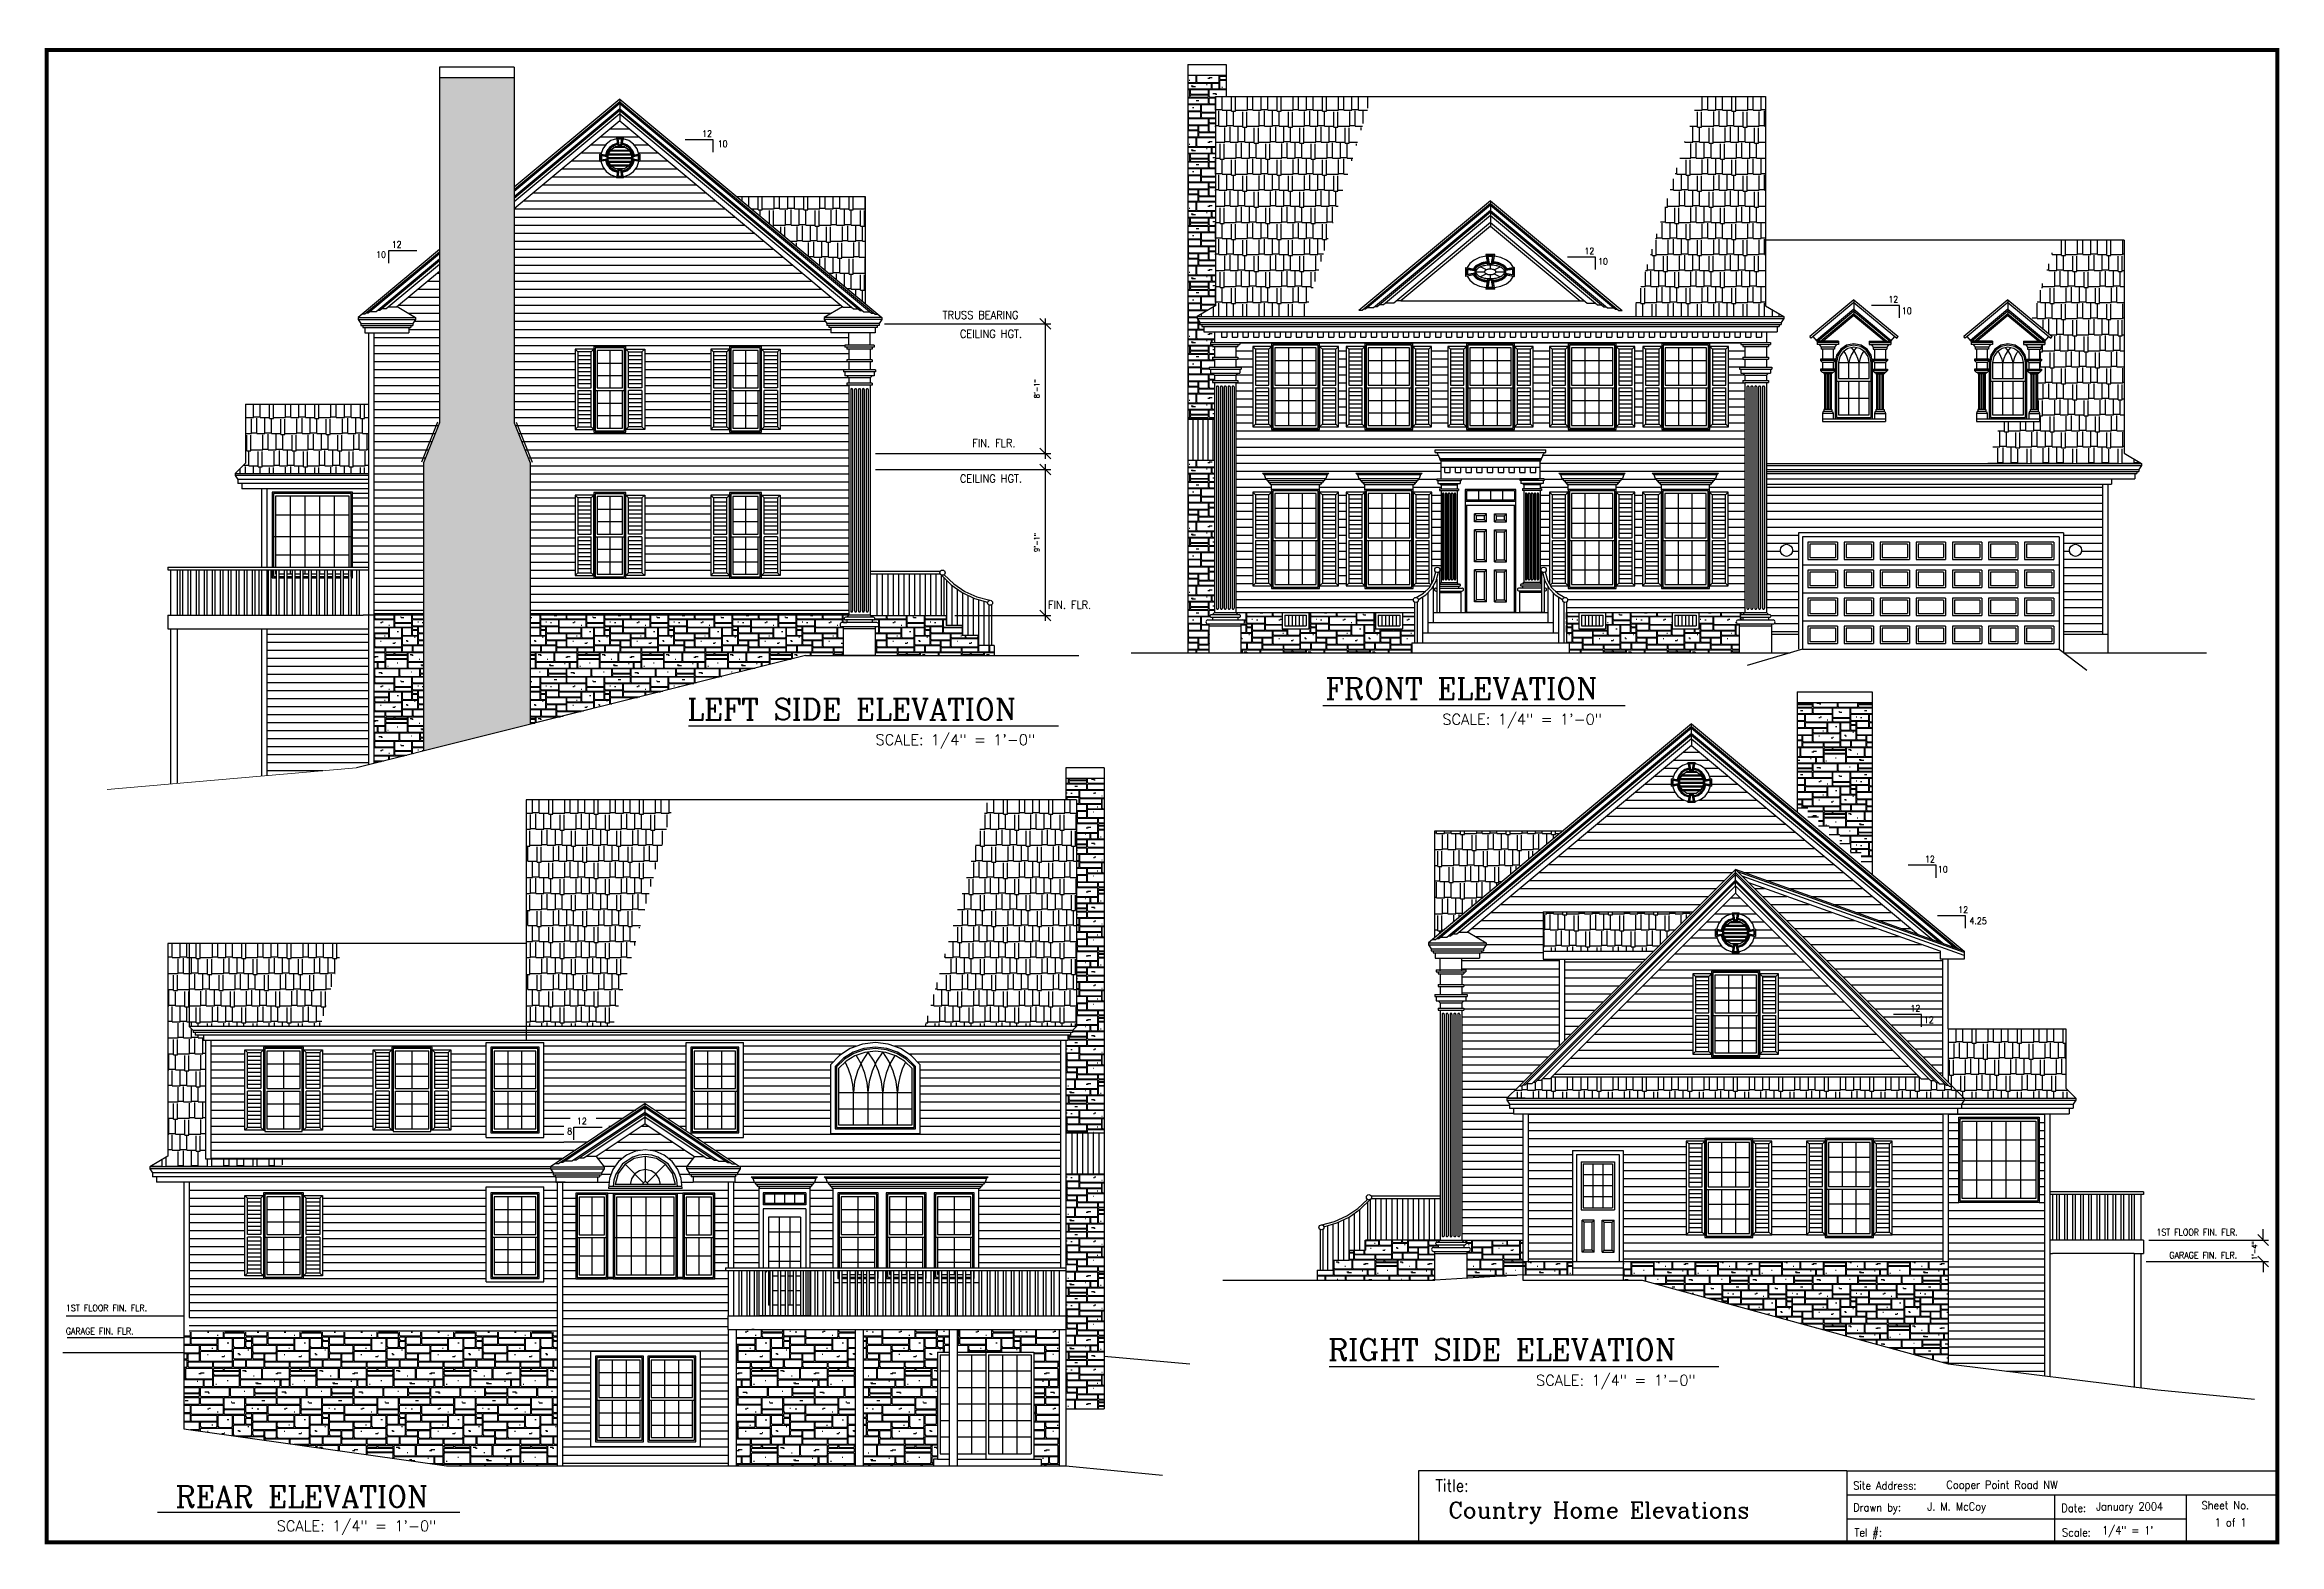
# Paper-space layout 'ALL' of a CAD drawing. Header units: inches. Extents: x 0 to 34.8, y 0 to 23.3.
# The model-space entities are those that its viewports show. They can reach past a viewport. Long polylines and large blocks are cut down to what shows.
import ezdxf

# ---------------------------------------------------------------- set-up
doc = ezdxf.new("R2010")
doc.units = ezdxf.units.IN
doc.header["$LTSCALE"] = 15
doc.header["$MEASUREMENT"] = 0
doc.linetypes.add('HIDDEN', pattern=[0.375, 0.25, -0.125])
doc.layers.get('0').update_dxf_attribs({"linetype": 'CONTINUOUS'})
doc.layers.get('DEFPOINTS').update_dxf_attribs({"linetype": 'CONTINUOUS'})
for name, color, linetype in [('Annotations', 7, 'CONTINUOUS'), ('Border', 5, 'CONTINUOUS'), ('Details', 7, 'CONTINUOUS'), ('Exterior', 5, 'CONTINUOUS'), ('Exterior Details', 7, 'CONTINUOUS'), ('Garage', 7, 'CONTINUOUS'), ('Landscaping', 94, 'CONTINUOUS'), ('Masonry', 1, 'CONTINUOUS'), ('Notes', 1, 'CONTINUOUS'), ('Roof Shingles', 34, 'CONTINUOUS'), ('Title', 7, 'CONTINUOUS'), ('Title Text', 7, 'CONTINUOUS'), ('Viewports', 7, 'CONTINUOUS')]:
    doc.layers.add(name, color=color, linetype=linetype)
doc.layers.get('Viewports').off()
doc.styles.add('ROMANC', font='romanc', dxfattribs={"height": 16})
doc.styles.add('SIMPLEX', font='SIMPLEX.SHX', dxfattribs={"width": 0.9})
doc.dimstyles.new('Architectural', dxfattribs={"dimtxt": 4, "dimasz": 8, "dimexe": 4, "dimexo": 4, "dimgap": 4, "dimtad": 1, "dimdec": 4, "dimzin": 0, "dimdsep": 46, "dimlunit": 4, "dimtxsty": 'SIMPLEX', "dimblk1": 'OBLIQUE', "dimblk2": 'OBLIQUE', "dimsah": 1, "dimcen": 4, "dimdle": 4, "dimadec": 0, "dimazin": 0, "dimtfac": 1, "dimtdec": 4, "dimtix": 1, "dimtofl": 0, "dimtmove": 2, "dimatfit": 3, "dimfxl": 1, "dimtolj": 1, "dimtzin": 0, "dimarcsym": 0})
pattern_1 = [(0, (392.036, 66.906), (0, 6), [])]
pattern_2 = [(90, (742.416, 198.7), (-47.8906, 3e-15), [4.7874, -43.1032]), (90, (734.756, 197.265), (-47.8906, 3e-15), [6.2236, -41.667]), (90, (735.235, 198.7), (-47.8906, 3e-15), [4.7874, -43.1032]), (90, (725.66, 196.786), (-47.8906, 3e-15), [6.7024, -41.1883]), (90, (725.18, 200.616), (-47.8906, 3e-15), [2.8724, -45.0182]), (315, (698.37, 202.052), (47.8906, 4e-15), [0.677, -67.0505]), (90, (708.425, 200.616), (-47.8906, 3e-15), [3.83, -44.0607]), (90, (699.33, 200.616), (-47.8906, 3e-15), [3.83, -44.0607]), (90, (708.904, 200.616), (-47.8906, 3e-15), [2.8724, -45.0182]), (45, (695.02, 201.574), (4e-15, 47.8906), [0.677, -67.0505]), (45, (698.37, 198.222), (47.8906, -4e-15), [0.677, -67.0505]), (0, (695.98, 190.563), (0, 47.8906), [10.0535, -37.837]), (0, (695.98, 185.775), (0, 47.8906), [10.0535, -37.837]), (315, (695.5, 186.254), (-4e-15, 47.8906), [0.677, -67.0505]), (45, (695.5, 190.084), (4e-15, 47.8906), [0.677, -67.0505]), (90, (695.5, 186.254), (-47.8906, 3e-15), [3.83, -44.0607]), (315, (695.02, 198.7), (47.8906, 4e-15), [0.677, -67.0505]), (90, (695.02, 198.7), (-47.8906, 3e-15), [2.8724, -45.0182]), (0, (695.5, 198.222), (0, 47.8906), [2.8724, -45.0182]), (0, (728.054, 192.48), (0, 47.8906), [1.4362, -46.4544]), (0, (726.14, 196.308), (0, 47.8906), [8.1386, -39.752]), (0, (715.128, 195.83), (0, 47.8906), [19.1496, -28.741]), (0, (715.128, 189.605), (0, 47.8906), [19.1496, -28.741]), (0, (723.266, 189.126), (0, 47.8906), [11.011, -36.8796]), (0, (723.266, 185.775), (0, 47.8906), [11.011, -36.8796]), (0, (707.47, 194.393), (0, 47.8906), [6.2236, -41.667]), (0, (699.81, 194.87), (0, 47.8906), [13.8835, -34.0072]), (0, (699.81, 199.66), (0, 47.8906), [13.8835, -34.0072]), (0, (709.383, 200.137), (0, 47.8906), [15.3197, -32.571]), (0, (707.47, 189.126), (0, 47.8906), [14.3622, -33.5284]), (0, (707.47, 185.775), (0, 47.8906), [14.3622, -33.5284]), (0, (707.47, 189.605), (0, 47.8906), [6.2236, -41.667]), (45, (706.03, 191.04), (47.8906, -4e-15), [0.677, -67.0505]), (315, (699.33, 191.52), (-4e-15, 47.8906), [0.677, -67.0505]), (90, (706.99, 190.084), (-47.8906, 3e-15), [3.83, -44.0607]), (315, (706.03, 190.563), (-4e-15, 47.8906), [0.677, -67.0505]), (45, (706.03, 185.775), (47.8906, -4e-15), [0.677, -67.0505]), (0, (699.81, 191.04), (0, 47.8906), [6.2236, -41.667]), (315, (706.99, 186.254), (-4e-15, 47.8906), [0.677, -67.0505]), (45, (706.99, 188.648), (47.8906, -4e-15), [0.677, -67.0505]), (315, (706.99, 190.084), (-4e-15, 47.8906), [0.677, -67.0505]), (90, (706.99, 186.254), (-47.8906, 3e-15), [2.3937, -45.497]), (90, (706.51, 186.254), (-47.8906, 3e-15), [3.83, -44.0607]), (315, (706.03, 194.393), (47.8906, 4e-15), [0.677, -67.0505]), (0, (699.81, 200.137), (0, 47.8906), [8.1386, -39.752]), (90, (699.33, 195.35), (-47.8906, 3e-15), [3.83, -44.0607]), (0, (699.81, 194.393), (0, 47.8906), [6.2236, -41.667]), (45, (699.33, 193.914), (47.8906, -4e-15), [0.677, -67.0505]), (315, (699.33, 195.35), (-4e-15, 47.8906), [0.677, -67.0505]), (90, (699.33, 191.52), (-47.8906, 3e-15), [2.3937, -45.497]), (315, (699.33, 200.616), (47.8906, 4e-15), [0.677, -67.0505]), (45, (699.33, 199.18), (47.8906, -4e-15), [0.677, -67.0505]), (90, (698.85, 198.7), (-47.8906, 3e-15), [2.8724, -45.0182]), (45, (706.99, 193.914), (47.8906, -4e-15), [0.677, -67.0505]), (90, (706.51, 191.52), (-47.8906, 3e-15), [2.3937, -45.497]), (315, (708.904, 200.616), (47.8906, 4e-15), [0.677, -67.0505]), (45, (707.946, 200.137), (47.8906, -4e-15), [0.677, -67.0505]), (90, (714.17, 190.084), (-47.8906, 3e-15), [3.83, -44.0607]), (90, (714.65, 190.084), (-47.8906, 3e-15), [5.2661, -42.6245]), (315, (714.65, 190.084), (-4e-15, 47.8906), [0.677, -67.0505]), (45, (713.69, 189.605), (4e-15, 47.8906), [0.677, -67.0505]), (315, (722.787, 186.254), (-4e-15, 47.8906), [0.677, -67.0505]), (45, (721.83, 185.775), (4e-15, 47.8906), [0.677, -67.0505]), (45, (722.787, 188.648), (4e-15, 47.8906), [0.677, -67.0505]), (315, (721.83, 189.126), (-4e-15, 47.8906), [0.677, -67.0505]), (90, (722.787, 186.254), (-47.8906, 3e-15), [2.3937, -45.497]), (90, (722.31, 186.254), (-47.8906, 3e-15), [2.3937, -45.497]), (0, (715.128, 196.308), (0, 47.8906), [9.5748, -38.3158]), (0, (715.128, 199.66), (0, 47.8906), [9.5748, -38.3158]), (315, (714.65, 196.786), (-4e-15, 47.8906), [0.677, -67.0505]), (90, (714.17, 195.35), (-47.8906, 3e-15), [3.83, -44.0607]), (45, (714.65, 195.35), (4e-15, 47.8906), [0.677, -67.0505]), (45, (713.69, 194.87), (47.8906, -4e-15), [0.677, -67.0505]), (315, (713.69, 194.393), (-4e-15, 47.8906), [0.677, -67.0505]), (0, (718.957, 193.914), (0, 47.8906), [0.4787, -47.4119]), (45, (714.65, 199.18), (47.8906, -4e-15), [0.677, -67.0505]), (315, (713.69, 199.66), (-4e-15, 47.8906), [0.677, -67.0505]), (90, (714.65, 196.786), (-47.8906, 3e-15), [2.3937, -45.497]), (315, (725.66, 196.786), (-4e-15, 47.8906), [0.677, -67.0505]), (45, (724.702, 196.308), (4e-15, 47.8906), [0.677, -67.0505]), (0, (721.83, 197.744), (0, 47.8906), [0.4787, -47.4119]), (45, (724.702, 200.137), (47.8906, -4e-15), [0.677, -67.0505]), (315, (724.702, 199.66), (-4e-15, 47.8906), [0.677, -67.0505]), (90, (725.18, 196.786), (-47.8906, 3e-15), [2.3937, -45.497]), (0, (735.713, 197.744), (0, 47.8906), [10.5323, -37.3583]), (0, (735.713, 191.04), (0, 47.8906), [10.5323, -37.3583]), (315, (735.235, 191.52), (-4e-15, 47.8906), [0.677, -67.0505]), (90, (734.756, 190.084), (-47.8906, 3e-15), [5.2661, -42.6245]), (45, (735.235, 190.084), (47.8906, -4e-15), [0.677, -67.0505]), (315, (735.235, 186.254), (-4e-15, 47.8906), [0.677, -67.0505]), (45, (734.277, 185.775), (4e-15, 47.8906), [0.677, -67.0505]), (90, (735.235, 186.254), (-47.8906, 3e-15), [3.83, -44.0607]), (90, (734.756, 186.254), (-47.8906, 3e-15), [2.3937, -45.497]), (45, (734.277, 189.605), (4e-15, 47.8906), [0.677, -67.0505]), (315, (734.277, 189.126), (-4e-15, 47.8906), [0.677, -67.0505]), (45, (742.416, 185.775), (4e-15, 47.8906), [0.677, -67.0505]), (0, (735.713, 185.775), (0, 47.8906), [6.7024, -41.1883]), (0, (735.713, 190.563), (0, 47.8906), [6.7024, -41.1883]), (315, (742.416, 190.563), (47.8906, 4e-15), [0.677, -67.0505]), (90, (742.894, 186.254), (-47.8906, 3e-15), [3.83, -44.0607]), (315, (735.235, 198.7), (-4e-15, 47.8906), [0.677, -67.0505]), (45, (735.235, 197.265), (4e-15, 47.8906), [0.677, -67.0505]), (63.435, (734.277, 196.308), (-1e-07, 47.89063), [1.0705, -106.0162]), (90, (735.235, 191.52), (-47.8906, 3e-15), [5.7449, -42.1457]), (0, (729.49, 192.956), (0, 47.8906), [0.4787, -47.4119]), (315, (734.277, 195.83), (47.8906, 4e-15), [0.677, -67.0505]), (0, (731.405, 201.095), (0, 47.8906), [0.9575, -46.9331]), (0, (738.586, 193.914), (0, 47.8906), [0.9575, -46.9331]), (0, (738.107, 194.393), (0, 47.8906), [0.9575, -46.9331]), (0, (735.713, 198.222), (0, 47.8906), [6.2236, -41.667]), (45, (741.937, 198.222), (4e-15, 47.8906), [0.677, -67.0505]), (45, (746.246, 191.04), (4e-15, 47.8906), [0.677, -67.0505]), (90, (746.724, 191.52), (-47.8906, 3e-15), [5.7449, -42.1457]), (315, (746.246, 197.744), (-4e-15, 47.8906), [0.677, -67.0505]), (0, (744.33, 196.786), (0, 47.8906), [0.4787, -47.4119]), (315, (698.37, 204.925), (-4e-15, 47.8906), [0.677, -67.0505]), (45, (698.37, 202.53), (47.8906, -4e-15), [0.677, -67.0505]), (0, (695.5, 214.98), (0, 47.8906), [18.1921, -29.6985]), (0, (695.5, 210.67), (0, 47.8906), [18.1921, -29.6985]), (0, (695.5, 210.19), (0, 47.8906), [12.4472, -35.4434]), (0, (695.5, 205.404), (0, 47.8906), [12.4472, -35.4434]), (90, (695.02, 211.15), (-47.8906, 3e-15), [3.3512, -44.5394]), (90, (695.02, 205.88), (-47.8906, 3e-15), [3.83, -44.0607]), (315, (695.02, 203.01), (-4e-15, 47.8906), [0.677, -67.0505]), (45, (695.02, 204.446), (4e-15, 47.8906), [0.677, -67.0505]), (315, (695.02, 205.882), (-4e-15, 47.8906), [0.677, -67.0505]), (90, (695.02, 203.01), (-47.8906, 3e-15), [1.4362, -46.4544]), (0, (695.5, 204.925), (0, 47.8906), [2.8724, -45.0182]), (0, (695.5, 202.53), (0, 47.8906), [2.8724, -45.0182]), (0, (695.5, 202.052), (0, 47.8906), [2.8724, -45.0182]), (45, (695.02, 209.712), (4e-15, 47.8906), [0.677, -67.0505]), (315, (695.02, 211.15), (-4e-15, 47.8906), [0.677, -67.0505]), (45, (695.02, 214.5), (4e-15, 47.8906), [0.677, -67.0505]), (0, (740.02, 225.99), (0, 47.8906), [23.937, -23.9536]), (0, (740.02, 221.68), (0, 47.8906), [23.937, -23.9536]), (0, (723.266, 228.383), (0, 47.8906), [15.3197, -32.571]), (0, (723.266, 221.68), (0, 47.8906), [15.3197, -32.571]), (0, (723.266, 233.17), (0, 47.8906), [5.2661, -42.6245]), (0, (723.266, 231.734), (0, 47.8906), [5.2661, -42.6245]), (0, (723.266, 231.256), (0, 47.8906), [15.3197, -32.571]), (0, (723.266, 228.86), (0, 47.8906), [15.3197, -32.571]), (0, (715.128, 221.2), (0, 47.8906), [17.2346, -30.656]), (0, (715.128, 215.457), (0, 47.8906), [17.2346, -30.656]), (0, (709.383, 210.19), (0, 47.8906), [19.1496, -28.741]), (0, (709.383, 204.446), (0, 47.8906), [19.1496, -28.741]), (0, (715.128, 214.98), (0, 47.8906), [13.4047, -34.486]), (0, (715.128, 210.67), (0, 47.8906), [13.4047, -34.486]), (0, (726.14, 203.967), (0, 47.8906), [8.1386, -39.752]), (90, (722.787, 222.16), (-47.8906, 3e-15), [5.7449, -42.1457]), (90, (722.31, 222.16), (-47.8906, 3e-15), [3.3512, -44.5394]), (90, (717.043, 222.16), (-47.8906, 3e-15), [3.3512, -44.5394]), (0, (701.244, 217.37), (0, 47.8906), [12.4472, -35.4434]), (0, (701.244, 215.457), (0, 47.8906), [12.4472, -35.4434]), (0, (701.244, 221.2), (0, 47.8906), [12.4472, -35.4434]), (0, (701.244, 217.85), (0, 47.8906), [12.4472, -35.4434]), (0, (709.383, 203.967), (0, 47.8906), [15.3197, -32.571]), (0, (699.81, 204.925), (0, 47.8906), [8.1386, -39.752]), (45, (699.33, 204.446), (47.8906, -4e-15), [0.677, -67.0505]), (90, (698.85, 203.01), (-47.8906, 3e-15), [1.4362, -46.4544]), (0, (702.2, 207.797), (0, 47.8906), [0.9575, -46.9331]), (0, (698.85, 208.276), (0, 47.8906), [0.4787, -47.4119]), (90, (708.425, 205.88), (-47.8906, 3e-15), [3.83, -44.0607]), (90, (708.904, 204.925), (-47.8906, 3e-15), [4.7874, -43.1032]), (45, (708.904, 203.49), (47.8906, -4e-15), [0.677, -67.0505]), (315, (708.904, 204.925), (47.8906, 4e-15), [0.677, -67.0505]), (45, (707.946, 205.404), (47.8906, -4e-15), [0.677, -67.0505]), (315, (707.946, 204.925), (47.8906, 4e-15), [0.677, -67.0505]), (45, (708.904, 209.712), (47.8906, -4e-15), [0.677, -67.0505]), (315, (707.946, 210.19), (47.8906, 4e-15), [0.677, -67.0505]), (0, (705.074, 213.063), (0, 47.8906), [1.915, -45.9757]), (315, (700.765, 215.936), (47.8906, 4e-15), [0.677, -67.0505]), (45, (700.765, 216.893), (47.8906, -4e-15), [0.677, -67.0505]), (90, (700.765, 215.936), (-47.8906, 3e-15), [0.9575, -46.9331]), (45, (700.765, 220.723), (47.8906, -4e-15), [0.677, -67.0505]), (90, (700.765, 218.33), (-47.8906, 3e-15), [2.3937, -45.497]), (315, (700.765, 218.33), (47.8906, 4e-15), [0.677, -67.0505]), (90, (714.17, 211.15), (-47.8906, 3e-15), [3.3512, -44.5394]), (90, (714.65, 211.15), (-47.8906, 3e-15), [3.3512, -44.5394]), (45, (713.69, 210.67), (47.8906, -4e-15), [0.677, -67.0505]), (315, (714.65, 211.15), (-4e-15, 47.8906), [0.677, -67.0505]), (0, (718.957, 207.797), (0, 47.8906), [0.9575, -46.9331]), (0, (719.915, 208.276), (0, 47.8906), [0.9575, -46.9331]), (0, (725.18, 205.88), (0, 47.8906), [0.4787, -47.4119]), (45, (725.66, 203.49), (4e-15, 47.8906), [0.677, -67.0505]), (315, (724.702, 203.967), (47.8906, 4e-15), [0.677, -67.0505]), (0, (717.52, 221.68), (0, 47.8906), [4.3087, -43.582]), (90, (714.65, 215.936), (-47.8906, 3e-15), [4.7874, -43.1032]), (45, (714.65, 214.5), (47.8906, -4e-15), [0.677, -67.0505]), (315, (713.69, 214.98), (-4e-15, 47.8906), [0.677, -67.0505]), (315, (714.65, 215.936), (-4e-15, 47.8906), [0.677, -67.0505]), (45, (713.69, 215.457), (47.8906, -4e-15), [0.677, -67.0505]), (315, (713.69, 217.372), (-4e-15, 47.8906), [0.677, -67.0505]), (90, (714.17, 215.936), (-47.8906, 3e-15), [0.9575, -46.9331]), (315, (717.043, 222.16), (-4e-15, 47.8906), [0.677, -67.0505]), (45, (714.65, 220.723), (47.8906, -4e-15), [0.677, -67.0505]), (315, (713.69, 221.202), (-4e-15, 47.8906), [0.677, -67.0505]), (90, (714.17, 218.33), (-47.8906, 3e-15), [2.3937, -45.497]), (45, (713.69, 217.85), (47.8906, -4e-15), [0.677, -67.0505]), (0, (717.52, 218.33), (0, 47.8906), [2.3937, -45.497]), (0, (719.436, 217.85), (0, 47.8906), [0.9575, -46.9331]), (45, (721.83, 221.68), (4e-15, 47.8906), [0.677, -67.0505]), (315, (722.787, 222.16), (-4e-15, 47.8906), [0.677, -67.0505]), (0, (706.03, 226.47), (0, 47.8906), [15.7984, -32.0922]), (0, (706.03, 233.17), (0, 47.8906), [15.7984, -32.0922]), (90, (705.553, 226.947), (-47.8906, 3e-15), [5.7449, -42.1457]), (315, (705.553, 226.947), (-4e-15, 47.8906), [0.677, -67.0505]), (45, (705.553, 232.692), (4e-15, 47.8906), [0.677, -67.0505]), (0, (717.52, 225.99), (0, 47.8906), [4.3087, -43.582]), (45, (717.043, 225.51), (47.8906, -4e-15), [0.677, -67.0505]), (0, (713.69, 229.82), (0, 47.8906), [1.4362, -46.4544]), (0, (714.65, 230.3), (0, 47.8906), [2.3937, -45.497]), (45, (722.787, 227.904), (4e-15, 47.8906), [0.677, -67.0505]), (90, (722.31, 226.947), (-47.8906, 3e-15), [5.7449, -42.1457]), (0, (724.224, 223.117), (0, 47.8906), [0.4787, -47.4119]), (315, (721.83, 225.99), (47.8906, 4e-15), [0.677, -67.0505]), (45, (721.83, 226.468), (47.8906, -4e-15), [0.677, -67.0505]), (315, (722.787, 229.34), (-4e-15, 47.8906), [0.677, -67.0505]), (90, (722.787, 229.34), (-47.8906, 3e-15), [1.4362, -46.4544]), (45, (722.787, 230.777), (4e-15, 47.8906), [0.677, -67.0505]), (315, (722.787, 232.213), (-4e-15, 47.8906), [0.677, -67.0505]), (45, (722.787, 232.692), (4e-15, 47.8906), [0.677, -67.0505]), (315, (721.83, 233.17), (47.8906, 4e-15), [0.677, -67.0505]), (90, (722.787, 232.213), (-47.8906, 3e-15), [0.4787, -47.4119]), (90, (739.543, 222.16), (-47.8906, 3e-15), [3.3512, -44.5394]), (90, (739.065, 222.16), (-47.8906, 3e-15), [5.7449, -42.1457]), (0, (733.8, 221.2), (0, 47.8906), [13.8835, -34.0072]), (0, (733.8, 215.457), (0, 47.8906), [13.8835, -34.0072]), (90, (729.49, 208.276), (-47.8906, 3e-15), [6.2236, -41.667]), (90, (742.416, 208.276), (-47.8906, 3e-15), [6.2236, -41.667]), (90, (729.01, 211.15), (-47.8906, 3e-15), [3.3512, -44.5394]), (45, (735.235, 203.49), (47.8906, -4e-15), [0.677, -67.0505]), (0, (734.277, 211.627), (0, 47.8906), [1.915, -45.9757]), (0, (729.97, 207.797), (0, 47.8906), [11.9685, -35.9221]), (0, (729.97, 207.32), (0, 47.8906), [11.9685, -35.9221]), (0, (729.97, 204.446), (0, 47.8906), [11.9685, -35.9221]), (45, (729.49, 206.84), (4e-15, 47.8906), [0.677, -67.0505]), (90, (729.01, 204.925), (-47.8906, 3e-15), [4.7874, -43.1032]), (315, (729.49, 204.925), (-4e-15, 47.8906), [0.677, -67.0505]), (45, (728.532, 204.446), (4e-15, 47.8906), [0.677, -67.0505]), (90, (729.49, 204.925), (-47.8906, 3e-15), [1.915, -45.9757]), (315, (734.277, 203.967), (-4e-15, 47.8906), [0.677, -67.0505]), (315, (729.49, 208.276), (-4e-15, 47.8906), [0.677, -67.0505]), (315, (728.532, 210.19), (-4e-15, 47.8906), [0.677, -67.0505]), (45, (728.532, 210.67), (47.8906, -4e-15), [0.677, -67.0505]), (0, (733.8, 212.106), (0, 47.8906), [0.4787, -47.4119]), (315, (741.937, 207.32), (-4e-15, 47.8906), [0.677, -67.0505]), (0, (735.713, 203.967), (0, 47.8906), [6.2236, -41.667]), (90, (742.416, 204.925), (-47.8906, 3e-15), [1.915, -45.9757]), (45, (741.937, 204.446), (4e-15, 47.8906), [0.677, -67.0505]), (315, (741.937, 203.967), (-4e-15, 47.8906), [0.677, -67.0505]), (45, (741.937, 207.797), (4e-15, 47.8906), [0.677, -67.0505]), (0, (729.97, 214.98), (0, 47.8906), [11.9685, -35.9221]), (90, (733.32, 215.936), (-47.8906, 3e-15), [4.7874, -43.1032]), (90, (732.84, 215.936), (-47.8906, 3e-15), [4.7874, -43.1032]), (45, (729.49, 214.5), (4e-15, 47.8906), [0.677, -67.0505]), (315, (728.532, 214.98), (-4e-15, 47.8906), [0.677, -67.0505]), (45, (732.362, 215.457), (47.8906, -4e-15), [0.677, -67.0505]), (315, (733.32, 215.936), (47.8906, 4e-15), [0.677, -67.0505]), (315, (732.362, 221.202), (-4e-15, 47.8906), [0.677, -67.0505]), (45, (733.32, 220.723), (4e-15, 47.8906), [0.677, -67.0505]), (315, (741.937, 214.98), (-4e-15, 47.8906), [0.677, -67.0505]), (45, (738.586, 221.68), (47.8906, -4e-15), [0.677, -67.0505]), (315, (739.543, 222.16), (-4e-15, 47.8906), [0.677, -67.0505]), (0, (741.937, 218.81), (0, 47.8906), [0.4787, -47.4119]), (90, (748.16, 215.936), (-47.8906, 3e-15), [4.7874, -43.1032]), (45, (747.682, 215.457), (47.8906, -4e-15), [0.677, -67.0505]), (315, (747.682, 221.202), (-4e-15, 47.8906), [0.677, -67.0505]), (0, (742.416, 231.256), (0, 47.8906), [0.9575, -46.9331]), (0, (740.02, 233.17), (0, 47.8906), [12.4472, -35.4434]), (0, (740.02, 226.47), (0, 47.8906), [12.4472, -35.4434]), (0, (729.97, 233.17), (0, 47.8906), [8.6173, -39.2733]), (0, (729.97, 231.734), (0, 47.8906), [8.6173, -39.2733]), (0, (731.405, 225.51), (0, 47.8906), [0.4787, -47.4119]), (315, (729.49, 232.213), (-4e-15, 47.8906), [0.677, -67.0505]), (45, (729.49, 232.692), (47.8906, -4e-15), [0.677, -67.0505]), (45, (728.532, 231.734), (47.8906, -4e-15), [0.677, -67.0505]), (315, (728.532, 233.17), (-4e-15, 47.8906), [0.677, -67.0505]), (90, (729.49, 232.213), (-47.8906, 3e-15), [0.4787, -47.4119]), (90, (729.01, 232.213), (-47.8906, 3e-15), [0.4787, -47.4119]), (315, (738.586, 228.383), (47.8906, 4e-15), [0.677, -67.0505]), (90, (739.543, 226.947), (-47.8906, 3e-15), [5.7449, -42.1457]), (45, (739.543, 225.51), (4e-15, 47.8906), [0.677, -67.0505]), (315, (739.543, 226.947), (-4e-15, 47.8906), [0.677, -67.0505]), (45, (738.586, 228.862), (47.8906, -4e-15), [0.677, -67.0505]), (315, (738.586, 231.256), (-4e-15, 47.8906), [0.677, -67.0505]), (45, (738.586, 231.734), (4e-15, 47.8906), [0.677, -67.0505]), (315, (738.586, 233.17), (-4e-15, 47.8906), [0.677, -67.0505]), (90, (739.065, 232.213), (-47.8906, 3e-15), [0.4787, -47.4119]), (90, (739.065, 229.34), (-47.8906, 3e-15), [1.4362, -46.4544]), (45, (739.543, 232.692), (47.8906, -4e-15), [0.677, -67.0505]), (0, (740.98, 231.734), (0, 47.8906), [1.915, -45.9757]), (0, (749.597, 223.596), (0, 47.8906), [2.8724, -45.0182]), (0, (749.12, 224.074), (0, 47.8906), [1.4362, -46.4544]), (0, (747.68, 228.383), (0, 47.8906), [0.4787, -47.4119]), (90, (752.95, 226.947), (-47.8906, 3e-15), [5.7449, -42.1457]), (45, (752.47, 226.468), (4e-15, 47.8906), [0.677, -67.0505]), (315, (752.47, 233.17), (47.8906, 4e-15), [0.677, -67.0505]), (90, (764.44, 222.16), (-47.8906, 3e-15), [3.3512, -44.5394]), (45, (763.96, 221.68), (4e-15, 47.8906), [0.677, -67.0505]), (0, (760.61, 225.03), (0, 47.8906), [0.4787, -47.4119]), (315, (763.96, 225.99), (47.8906, 4e-15), [0.677, -67.0505])]
pattern_3 = [(90, (577.34, 294.815), (-47.8906, 3e-15), [4.7874, -43.1032]), (90, (569.68, 293.38), (-47.8906, 3e-15), [6.2236, -41.667]), (90, (570.16, 294.815), (-47.8906, 3e-15), [4.7874, -43.1032]), (90, (560.584, 292.9), (-47.8906, 3e-15), [6.7024, -41.1883]), (90, (560.106, 296.73), (-47.8906, 3e-15), [2.8724, -45.0182]), (315, (533.296, 298.166), (47.8906, 4e-15), [0.677, -67.0505]), (90, (543.35, 296.73), (-47.8906, 3e-15), [3.83, -44.0607]), (90, (534.254, 296.73), (-47.8906, 3e-15), [3.83, -44.0607]), (90, (543.83, 296.73), (-47.8906, 3e-15), [2.8724, -45.0182]), (45, (529.945, 297.687), (4e-15, 47.8906), [0.677, -67.0505]), (45, (533.296, 294.336), (47.8906, -4e-15), [0.677, -67.0505]), (0, (530.902, 286.676), (0, 47.8906), [10.0535, -37.837]), (0, (530.902, 281.89), (0, 47.8906), [10.0535, -37.837]), (315, (530.424, 282.368), (-4e-15, 47.8906), [0.677, -67.0505]), (45, (530.424, 286.198), (4e-15, 47.8906), [0.677, -67.0505]), (90, (530.424, 282.37), (-47.8906, 3e-15), [3.83, -44.0607]), (315, (529.945, 294.815), (47.8906, 4e-15), [0.677, -67.0505]), (90, (529.945, 294.815), (-47.8906, 3e-15), [2.8724, -45.0182]), (0, (530.424, 294.336), (0, 47.8906), [2.8724, -45.0182]), (0, (562.98, 288.59), (0, 47.8906), [1.4362, -46.4544]), (0, (561.063, 292.42), (0, 47.8906), [8.1386, -39.752]), (0, (550.05, 291.942), (0, 47.8906), [19.1496, -28.741]), (0, (550.05, 285.72), (0, 47.8906), [19.1496, -28.741]), (0, (558.19, 285.24), (0, 47.8906), [11.011, -36.8796]), (0, (558.19, 281.89), (0, 47.8906), [11.011, -36.8796]), (0, (542.39, 290.506), (0, 47.8906), [6.2236, -41.667]), (0, (534.73, 290.985), (0, 47.8906), [13.8835, -34.0072]), (0, (534.73, 295.77), (0, 47.8906), [13.8835, -34.0072]), (0, (544.307, 296.25), (0, 47.8906), [15.3197, -32.571]), (0, (542.39, 285.24), (0, 47.8906), [14.3622, -33.5284]), (0, (542.39, 281.89), (0, 47.8906), [14.3622, -33.5284]), (0, (542.39, 285.72), (0, 47.8906), [6.2236, -41.667]), (45, (540.956, 287.155), (47.8906, -4e-15), [0.677, -67.0505]), (315, (534.254, 287.634), (-4e-15, 47.8906), [0.677, -67.0505]), (90, (541.913, 286.198), (-47.8906, 3e-15), [3.83, -44.0607]), (315, (540.956, 286.676), (-4e-15, 47.8906), [0.677, -67.0505]), (45, (540.956, 281.89), (47.8906, -4e-15), [0.677, -67.0505]), (0, (534.73, 287.155), (0, 47.8906), [6.2236, -41.667]), (315, (541.913, 282.368), (-4e-15, 47.8906), [0.677, -67.0505]), (45, (541.913, 284.76), (47.8906, -4e-15), [0.677, -67.0505]), (315, (541.913, 286.198), (-4e-15, 47.8906), [0.677, -67.0505]), (90, (541.913, 282.37), (-47.8906, 3e-15), [2.3937, -45.497]), (90, (541.435, 282.37), (-47.8906, 3e-15), [3.83, -44.0607]), (315, (540.956, 290.506), (47.8906, 4e-15), [0.677, -67.0505]), (0, (534.73, 296.25), (0, 47.8906), [8.1386, -39.752]), (90, (534.254, 291.464), (-47.8906, 3e-15), [3.83, -44.0607]), (0, (534.73, 290.506), (0, 47.8906), [6.2236, -41.667]), (45, (534.254, 290.027), (47.8906, -4e-15), [0.677, -67.0505]), (315, (534.254, 291.464), (-4e-15, 47.8906), [0.677, -67.0505]), (90, (534.254, 287.634), (-47.8906, 3e-15), [2.3937, -45.497]), (315, (534.254, 296.73), (47.8906, 4e-15), [0.677, -67.0505]), (45, (534.254, 295.294), (47.8906, -4e-15), [0.677, -67.0505]), (90, (533.775, 294.815), (-47.8906, 3e-15), [2.8724, -45.0182]), (45, (541.913, 290.027), (47.8906, -4e-15), [0.677, -67.0505]), (90, (541.435, 287.634), (-47.8906, 3e-15), [2.3937, -45.497]), (315, (543.83, 296.73), (47.8906, 4e-15), [0.677, -67.0505]), (45, (542.87, 296.25), (47.8906, -4e-15), [0.677, -67.0505]), (90, (549.095, 286.198), (-47.8906, 3e-15), [3.83, -44.0607]), (90, (549.573, 286.198), (-47.8906, 3e-15), [5.2661, -42.6245]), (315, (549.573, 286.198), (-4e-15, 47.8906), [0.677, -67.0505]), (45, (548.616, 285.72), (4e-15, 47.8906), [0.677, -67.0505]), (315, (557.712, 282.368), (-4e-15, 47.8906), [0.677, -67.0505]), (45, (556.754, 281.89), (4e-15, 47.8906), [0.677, -67.0505]), (45, (557.712, 284.76), (4e-15, 47.8906), [0.677, -67.0505]), (315, (556.754, 285.24), (-4e-15, 47.8906), [0.677, -67.0505]), (90, (557.71, 282.37), (-47.8906, 3e-15), [2.3937, -45.497]), (90, (557.233, 282.37), (-47.8906, 3e-15), [2.3937, -45.497]), (0, (550.05, 292.42), (0, 47.8906), [9.5748, -38.3158]), (0, (550.05, 295.77), (0, 47.8906), [9.5748, -38.3158]), (315, (549.573, 292.9), (-4e-15, 47.8906), [0.677, -67.0505]), (90, (549.095, 291.464), (-47.8906, 3e-15), [3.83, -44.0607]), (45, (549.573, 291.464), (4e-15, 47.8906), [0.677, -67.0505]), (45, (548.616, 290.985), (47.8906, -4e-15), [0.677, -67.0505]), (315, (548.616, 290.506), (-4e-15, 47.8906), [0.677, -67.0505]), (0, (553.88, 290.027), (0, 47.8906), [0.4787, -47.4119]), (45, (549.573, 295.294), (47.8906, -4e-15), [0.677, -67.0505]), (315, (548.616, 295.772), (-4e-15, 47.8906), [0.677, -67.0505]), (90, (549.573, 292.9), (-47.8906, 3e-15), [2.3937, -45.497]), (315, (560.584, 292.9), (-4e-15, 47.8906), [0.677, -67.0505]), (45, (559.627, 292.42), (4e-15, 47.8906), [0.677, -67.0505]), (0, (556.754, 293.857), (0, 47.8906), [0.4787, -47.4119]), (45, (559.627, 296.25), (47.8906, -4e-15), [0.677, -67.0505]), (315, (559.627, 295.772), (-4e-15, 47.8906), [0.677, -67.0505]), (90, (560.106, 292.9), (-47.8906, 3e-15), [2.3937, -45.497]), (0, (570.64, 293.857), (0, 47.8906), [10.5323, -37.3583]), (0, (570.64, 287.155), (0, 47.8906), [10.5323, -37.3583]), (315, (570.16, 287.634), (-4e-15, 47.8906), [0.677, -67.0505]), (90, (569.68, 286.198), (-47.8906, 3e-15), [5.2661, -42.6245]), (45, (570.16, 286.198), (47.8906, -4e-15), [0.677, -67.0505]), (315, (570.16, 282.368), (-4e-15, 47.8906), [0.677, -67.0505]), (45, (569.2, 281.89), (4e-15, 47.8906), [0.677, -67.0505]), (90, (570.16, 282.37), (-47.8906, 3e-15), [3.83, -44.0607]), (90, (569.68, 282.37), (-47.8906, 3e-15), [2.3937, -45.497]), (45, (569.2, 285.72), (4e-15, 47.8906), [0.677, -67.0505]), (315, (569.2, 285.24), (-4e-15, 47.8906), [0.677, -67.0505]), (45, (577.34, 281.89), (4e-15, 47.8906), [0.677, -67.0505]), (0, (570.64, 281.89), (0, 47.8906), [6.7024, -41.1883]), (0, (570.64, 286.676), (0, 47.8906), [6.7024, -41.1883]), (315, (577.34, 286.676), (47.8906, 4e-15), [0.677, -67.0505]), (90, (577.82, 282.37), (-47.8906, 3e-15), [3.83, -44.0607]), (315, (570.16, 294.815), (-4e-15, 47.8906), [0.677, -67.0505]), (45, (570.16, 293.38), (4e-15, 47.8906), [0.677, -67.0505]), (63.435, (569.202, 292.421), (-1e-07, 47.89063), [1.0705, -106.0162]), (90, (570.16, 287.634), (-47.8906, 3e-15), [5.7449, -42.1457]), (0, (564.414, 289.07), (0, 47.8906), [0.4787, -47.4119]), (315, (569.2, 291.942), (47.8906, 4e-15), [0.677, -67.0505]), (0, (566.33, 297.21), (0, 47.8906), [0.9575, -46.9331]), (0, (573.51, 290.027), (0, 47.8906), [0.9575, -46.9331]), (0, (573.03, 290.506), (0, 47.8906), [0.9575, -46.9331]), (0, (570.64, 294.336), (0, 47.8906), [6.2236, -41.667]), (45, (576.86, 294.336), (4e-15, 47.8906), [0.677, -67.0505]), (45, (581.17, 287.155), (4e-15, 47.8906), [0.677, -67.0505]), (90, (581.65, 287.634), (-47.8906, 3e-15), [5.7449, -42.1457]), (315, (581.17, 293.857), (-4e-15, 47.8906), [0.677, -67.0505]), (0, (579.255, 292.9), (0, 47.8906), [0.4787, -47.4119]), (315, (533.296, 301.04), (-4e-15, 47.8906), [0.677, -67.0505]), (45, (533.296, 298.645), (47.8906, -4e-15), [0.677, -67.0505]), (0, (530.424, 311.09), (0, 47.8906), [18.1921, -29.6985]), (0, (530.424, 306.783), (0, 47.8906), [18.1921, -29.6985]), (0, (530.424, 306.305), (0, 47.8906), [12.4472, -35.4434]), (0, (530.424, 301.517), (0, 47.8906), [12.4472, -35.4434]), (90, (529.945, 307.26), (-47.8906, 3e-15), [3.3512, -44.5394]), (90, (529.945, 301.996), (-47.8906, 3e-15), [3.83, -44.0607]), (315, (529.945, 299.124), (-4e-15, 47.8906), [0.677, -67.0505]), (45, (529.945, 300.56), (4e-15, 47.8906), [0.677, -67.0505]), (315, (529.945, 301.996), (-4e-15, 47.8906), [0.677, -67.0505]), (90, (529.945, 299.124), (-47.8906, 3e-15), [1.4362, -46.4544]), (0, (530.424, 301.04), (0, 47.8906), [2.8724, -45.0182]), (0, (530.424, 298.645), (0, 47.8906), [2.8724, -45.0182]), (0, (530.424, 298.166), (0, 47.8906), [2.8724, -45.0182]), (45, (529.945, 305.826), (4e-15, 47.8906), [0.677, -67.0505]), (315, (529.945, 307.262), (-4e-15, 47.8906), [0.677, -67.0505]), (45, (529.945, 310.613), (4e-15, 47.8906), [0.677, -67.0505]), (0, (574.947, 322.103), (0, 47.8906), [23.937, -23.9536]), (0, (574.947, 317.794), (0, 47.8906), [23.937, -23.9536]), (0, (558.19, 324.497), (0, 47.8906), [15.3197, -32.571]), (0, (558.19, 317.794), (0, 47.8906), [15.3197, -32.571]), (0, (558.19, 329.284), (0, 47.8906), [5.2661, -42.6245]), (0, (558.19, 327.85), (0, 47.8906), [5.2661, -42.6245]), (0, (558.19, 327.37), (0, 47.8906), [15.3197, -32.571]), (0, (558.19, 324.975), (0, 47.8906), [15.3197, -32.571]), (0, (550.05, 317.316), (0, 47.8906), [17.2346, -30.656]), (0, (550.05, 311.57), (0, 47.8906), [17.2346, -30.656]), (0, (544.307, 306.305), (0, 47.8906), [19.1496, -28.741]), (0, (544.307, 300.56), (0, 47.8906), [19.1496, -28.741]), (0, (550.05, 311.09), (0, 47.8906), [13.4047, -34.486]), (0, (550.05, 306.783), (0, 47.8906), [13.4047, -34.486]), (0, (561.063, 300.08), (0, 47.8906), [8.1386, -39.752]), (90, (557.71, 318.273), (-47.8906, 3e-15), [5.7449, -42.1457]), (90, (557.233, 318.273), (-47.8906, 3e-15), [3.3512, -44.5394]), (90, (551.967, 318.273), (-47.8906, 3e-15), [3.3512, -44.5394]), (0, (536.17, 313.486), (0, 47.8906), [12.4472, -35.4434]), (0, (536.17, 311.57), (0, 47.8906), [12.4472, -35.4434]), (0, (536.17, 317.316), (0, 47.8906), [12.4472, -35.4434]), (0, (536.17, 313.964), (0, 47.8906), [12.4472, -35.4434]), (0, (544.307, 300.08), (0, 47.8906), [15.3197, -32.571]), (0, (534.73, 301.04), (0, 47.8906), [8.1386, -39.752]), (45, (534.254, 300.56), (47.8906, -4e-15), [0.677, -67.0505]), (90, (533.775, 299.124), (-47.8906, 3e-15), [1.4362, -46.4544]), (0, (537.126, 303.91), (0, 47.8906), [0.9575, -46.9331]), (0, (533.775, 304.39), (0, 47.8906), [0.4787, -47.4119]), (90, (543.35, 301.996), (-47.8906, 3e-15), [3.83, -44.0607]), (90, (543.83, 301.04), (-47.8906, 3e-15), [4.7874, -43.1032]), (45, (543.83, 299.602), (47.8906, -4e-15), [0.677, -67.0505]), (315, (543.83, 301.04), (47.8906, 4e-15), [0.677, -67.0505]), (45, (542.87, 301.517), (47.8906, -4e-15), [0.677, -67.0505]), (315, (542.87, 301.04), (47.8906, 4e-15), [0.677, -67.0505]), (45, (543.83, 305.826), (47.8906, -4e-15), [0.677, -67.0505]), (315, (542.87, 306.305), (47.8906, 4e-15), [0.677, -67.0505]), (0, (540, 309.177), (0, 47.8906), [1.915, -45.9757]), (315, (535.69, 312.05), (47.8906, 4e-15), [0.677, -67.0505]), (45, (535.69, 313.007), (47.8906, -4e-15), [0.677, -67.0505]), (90, (535.69, 312.05), (-47.8906, 3e-15), [0.9575, -46.9331]), (45, (535.69, 316.837), (47.8906, -4e-15), [0.677, -67.0505]), (90, (535.69, 314.443), (-47.8906, 3e-15), [2.3937, -45.497]), (315, (535.69, 314.443), (47.8906, 4e-15), [0.677, -67.0505]), (90, (549.095, 307.26), (-47.8906, 3e-15), [3.3512, -44.5394]), (90, (549.573, 307.26), (-47.8906, 3e-15), [3.3512, -44.5394]), (45, (548.616, 306.783), (47.8906, -4e-15), [0.677, -67.0505]), (315, (549.573, 307.262), (-4e-15, 47.8906), [0.677, -67.0505]), (0, (553.88, 303.91), (0, 47.8906), [0.9575, -46.9331]), (0, (554.84, 304.39), (0, 47.8906), [0.9575, -46.9331]), (0, (560.106, 301.996), (0, 47.8906), [0.4787, -47.4119]), (45, (560.584, 299.602), (4e-15, 47.8906), [0.677, -67.0505]), (315, (559.627, 300.08), (47.8906, 4e-15), [0.677, -67.0505]), (0, (552.446, 317.794), (0, 47.8906), [4.3087, -43.582]), (90, (549.573, 312.05), (-47.8906, 3e-15), [4.7874, -43.1032]), (45, (549.573, 310.613), (47.8906, -4e-15), [0.677, -67.0505]), (315, (548.616, 311.092), (-4e-15, 47.8906), [0.677, -67.0505]), (315, (549.573, 312.05), (-4e-15, 47.8906), [0.677, -67.0505]), (45, (548.616, 311.57), (47.8906, -4e-15), [0.677, -67.0505]), (315, (548.616, 313.486), (-4e-15, 47.8906), [0.677, -67.0505]), (90, (549.095, 312.05), (-47.8906, 3e-15), [0.9575, -46.9331]), (315, (551.967, 318.273), (-4e-15, 47.8906), [0.677, -67.0505]), (45, (549.573, 316.837), (47.8906, -4e-15), [0.677, -67.0505]), (315, (548.616, 317.316), (-4e-15, 47.8906), [0.677, -67.0505]), (90, (549.095, 314.443), (-47.8906, 3e-15), [2.3937, -45.497]), (45, (548.616, 313.964), (47.8906, -4e-15), [0.677, -67.0505]), (0, (552.446, 314.443), (0, 47.8906), [2.3937, -45.497]), (0, (554.36, 313.964), (0, 47.8906), [0.9575, -46.9331]), (45, (556.754, 317.794), (4e-15, 47.8906), [0.677, -67.0505]), (315, (557.712, 318.273), (-4e-15, 47.8906), [0.677, -67.0505]), (0, (540.956, 322.58), (0, 47.8906), [15.7984, -32.0922]), (0, (540.956, 329.284), (0, 47.8906), [15.7984, -32.0922]), (90, (540.477, 323.06), (-47.8906, 3e-15), [5.7449, -42.1457]), (315, (540.477, 323.06), (-4e-15, 47.8906), [0.677, -67.0505]), (45, (540.477, 328.805), (4e-15, 47.8906), [0.677, -67.0505]), (0, (552.446, 322.103), (0, 47.8906), [4.3087, -43.582]), (45, (551.967, 321.624), (47.8906, -4e-15), [0.677, -67.0505]), (0, (548.616, 325.933), (0, 47.8906), [1.4362, -46.4544]), (0, (549.573, 326.41), (0, 47.8906), [2.3937, -45.497]), (45, (557.712, 324.018), (4e-15, 47.8906), [0.677, -67.0505]), (90, (557.233, 323.06), (-47.8906, 3e-15), [5.7449, -42.1457]), (0, (559.15, 319.23), (0, 47.8906), [0.4787, -47.4119]), (315, (556.754, 322.103), (47.8906, 4e-15), [0.677, -67.0505]), (45, (556.754, 322.582), (47.8906, -4e-15), [0.677, -67.0505]), (315, (557.712, 325.454), (-4e-15, 47.8906), [0.677, -67.0505]), (90, (557.71, 325.454), (-47.8906, 3e-15), [1.4362, -46.4544]), (45, (557.712, 326.89), (4e-15, 47.8906), [0.677, -67.0505]), (315, (557.712, 328.327), (-4e-15, 47.8906), [0.677, -67.0505]), (45, (557.712, 328.805), (4e-15, 47.8906), [0.677, -67.0505]), (315, (556.754, 329.284), (47.8906, 4e-15), [0.677, -67.0505]), (90, (557.71, 328.327), (-47.8906, 3e-15), [0.4787, -47.4119]), (90, (574.47, 318.273), (-47.8906, 3e-15), [3.3512, -44.5394]), (90, (573.99, 318.273), (-47.8906, 3e-15), [5.7449, -42.1457]), (0, (568.723, 317.316), (0, 47.8906), [13.8835, -34.0072]), (0, (568.723, 311.57), (0, 47.8906), [13.8835, -34.0072]), (90, (564.414, 304.39), (-47.8906, 3e-15), [6.2236, -41.667]), (90, (577.34, 304.39), (-47.8906, 3e-15), [6.2236, -41.667]), (90, (563.935, 307.26), (-47.8906, 3e-15), [3.3512, -44.5394]), (45, (570.16, 299.602), (47.8906, -4e-15), [0.677, -67.0505]), (0, (569.2, 307.74), (0, 47.8906), [1.915, -45.9757]), (0, (564.893, 303.91), (0, 47.8906), [11.9685, -35.9221]), (0, (564.893, 303.43), (0, 47.8906), [11.9685, -35.9221]), (0, (564.893, 300.56), (0, 47.8906), [11.9685, -35.9221]), (45, (564.414, 302.953), (4e-15, 47.8906), [0.677, -67.0505]), (90, (563.935, 301.04), (-47.8906, 3e-15), [4.7874, -43.1032]), (315, (564.414, 301.04), (-4e-15, 47.8906), [0.677, -67.0505]), (45, (563.457, 300.56), (4e-15, 47.8906), [0.677, -67.0505]), (90, (564.414, 301.04), (-47.8906, 3e-15), [1.915, -45.9757]), (315, (569.2, 300.08), (-4e-15, 47.8906), [0.677, -67.0505]), (315, (564.414, 304.39), (-4e-15, 47.8906), [0.677, -67.0505]), (315, (563.457, 306.305), (-4e-15, 47.8906), [0.677, -67.0505]), (45, (563.457, 306.783), (47.8906, -4e-15), [0.677, -67.0505]), (0, (568.723, 308.22), (0, 47.8906), [0.4787, -47.4119]), (315, (576.86, 303.432), (-4e-15, 47.8906), [0.677, -67.0505]), (0, (570.64, 300.08), (0, 47.8906), [6.2236, -41.667]), (90, (577.34, 301.04), (-47.8906, 3e-15), [1.915, -45.9757]), (45, (576.86, 300.56), (4e-15, 47.8906), [0.677, -67.0505]), (315, (576.86, 300.08), (-4e-15, 47.8906), [0.677, -67.0505]), (45, (576.86, 303.91), (4e-15, 47.8906), [0.677, -67.0505]), (0, (564.893, 311.09), (0, 47.8906), [11.9685, -35.9221]), (90, (568.244, 312.05), (-47.8906, 3e-15), [4.7874, -43.1032]), (90, (567.765, 312.05), (-47.8906, 3e-15), [4.7874, -43.1032]), (45, (564.414, 310.613), (4e-15, 47.8906), [0.677, -67.0505]), (315, (563.457, 311.092), (-4e-15, 47.8906), [0.677, -67.0505]), (45, (567.287, 311.57), (47.8906, -4e-15), [0.677, -67.0505]), (315, (568.244, 312.05), (47.8906, 4e-15), [0.677, -67.0505]), (315, (567.287, 317.316), (-4e-15, 47.8906), [0.677, -67.0505]), (45, (568.244, 316.837), (4e-15, 47.8906), [0.677, -67.0505]), (315, (576.86, 311.092), (-4e-15, 47.8906), [0.677, -67.0505]), (45, (573.51, 317.794), (47.8906, -4e-15), [0.677, -67.0505]), (315, (574.468, 318.273), (-4e-15, 47.8906), [0.677, -67.0505]), (0, (576.86, 314.92), (0, 47.8906), [0.4787, -47.4119]), (90, (583.085, 312.05), (-47.8906, 3e-15), [4.7874, -43.1032]), (45, (582.606, 311.57), (47.8906, -4e-15), [0.677, -67.0505]), (315, (582.606, 317.316), (-4e-15, 47.8906), [0.677, -67.0505]), (0, (577.34, 327.37), (0, 47.8906), [0.9575, -46.9331]), (0, (574.947, 329.284), (0, 47.8906), [12.4472, -35.4434]), (0, (574.947, 322.58), (0, 47.8906), [12.4472, -35.4434]), (0, (564.893, 329.284), (0, 47.8906), [8.6173, -39.2733]), (0, (564.893, 327.85), (0, 47.8906), [8.6173, -39.2733]), (0, (566.33, 321.624), (0, 47.8906), [0.4787, -47.4119]), (315, (564.414, 328.327), (-4e-15, 47.8906), [0.677, -67.0505]), (45, (564.414, 328.805), (47.8906, -4e-15), [0.677, -67.0505]), (45, (563.457, 327.848), (47.8906, -4e-15), [0.677, -67.0505]), (315, (563.457, 329.284), (-4e-15, 47.8906), [0.677, -67.0505]), (90, (564.414, 328.327), (-47.8906, 3e-15), [0.4787, -47.4119]), (90, (563.935, 328.327), (-47.8906, 3e-15), [0.4787, -47.4119]), (315, (573.51, 324.497), (47.8906, 4e-15), [0.677, -67.0505]), (90, (574.47, 323.06), (-47.8906, 3e-15), [5.7449, -42.1457]), (45, (574.468, 321.624), (4e-15, 47.8906), [0.677, -67.0505]), (315, (574.468, 323.06), (-4e-15, 47.8906), [0.677, -67.0505]), (45, (573.51, 324.975), (47.8906, -4e-15), [0.677, -67.0505]), (315, (573.51, 327.37), (-4e-15, 47.8906), [0.677, -67.0505]), (45, (573.51, 327.848), (4e-15, 47.8906), [0.677, -67.0505]), (315, (573.51, 329.284), (-4e-15, 47.8906), [0.677, -67.0505]), (90, (573.99, 328.327), (-47.8906, 3e-15), [0.4787, -47.4119]), (90, (573.99, 325.454), (-47.8906, 3e-15), [1.4362, -46.4544]), (45, (574.468, 328.805), (47.8906, -4e-15), [0.677, -67.0505]), (0, (575.904, 327.85), (0, 47.8906), [1.915, -45.9757]), (0, (584.52, 319.71), (0, 47.8906), [2.8724, -45.0182]), (0, (584.043, 320.19), (0, 47.8906), [1.4362, -46.4544]), (0, (582.606, 324.497), (0, 47.8906), [0.4787, -47.4119]), (90, (587.872, 323.06), (-47.8906, 3e-15), [5.7449, -42.1457]), (45, (587.394, 322.582), (4e-15, 47.8906), [0.677, -67.0505]), (315, (587.394, 329.284), (47.8906, 4e-15), [0.677, -67.0505]), (90, (599.36, 318.273), (-47.8906, 3e-15), [3.3512, -44.5394]), (45, (598.884, 317.794), (4e-15, 47.8906), [0.677, -67.0505]), (0, (595.53, 321.146), (0, 47.8906), [0.4787, -47.4119]), (315, (598.884, 322.103), (47.8906, 4e-15), [0.677, -67.0505])]
pattern_4 = [(90, (609.615, 198.7), (-47.8906, 3e-15), [4.7874, -43.1032]), (90, (601.955, 197.265), (-47.8906, 3e-15), [6.2236, -41.667]), (90, (602.434, 198.7), (-47.8906, 3e-15), [4.7874, -43.1032]), (90, (592.86, 196.786), (-47.8906, 3e-15), [6.7024, -41.1883]), (90, (592.38, 200.616), (-47.8906, 3e-15), [2.8724, -45.0182]), (315, (565.57, 202.052), (47.8906, 4e-15), [0.677, -67.0505]), (90, (575.624, 200.616), (-47.8906, 3e-15), [3.83, -44.0607]), (90, (566.53, 200.616), (-47.8906, 3e-15), [3.83, -44.0607]), (90, (576.103, 200.616), (-47.8906, 3e-15), [2.8724, -45.0182]), (45, (562.22, 201.574), (4e-15, 47.8906), [0.677, -67.0505]), (45, (565.57, 198.222), (47.8906, -4e-15), [0.677, -67.0505]), (0, (563.177, 190.563), (0, 47.8906), [10.0535, -37.837]), (0, (563.177, 185.775), (0, 47.8906), [10.0535, -37.837]), (315, (562.7, 186.254), (-4e-15, 47.8906), [0.677, -67.0505]), (45, (562.7, 190.084), (4e-15, 47.8906), [0.677, -67.0505]), (90, (562.7, 186.254), (-47.8906, 3e-15), [3.83, -44.0607]), (315, (562.22, 198.7), (47.8906, 4e-15), [0.677, -67.0505]), (90, (562.22, 198.7), (-47.8906, 3e-15), [2.8724, -45.0182]), (0, (562.7, 198.222), (0, 47.8906), [2.8724, -45.0182]), (0, (595.253, 192.48), (0, 47.8906), [1.4362, -46.4544]), (0, (593.34, 196.308), (0, 47.8906), [8.1386, -39.752]), (0, (582.327, 195.83), (0, 47.8906), [19.1496, -28.741]), (0, (582.327, 189.605), (0, 47.8906), [19.1496, -28.741]), (0, (590.465, 189.126), (0, 47.8906), [11.011, -36.8796]), (0, (590.465, 185.775), (0, 47.8906), [11.011, -36.8796]), (0, (574.667, 194.393), (0, 47.8906), [6.2236, -41.667]), (0, (567.007, 194.87), (0, 47.8906), [13.8835, -34.007]), (0, (567.007, 199.66), (0, 47.8906), [13.8835, -34.007]), (0, (576.58, 200.137), (0, 47.8906), [15.3197, -32.571]), (0, (574.667, 189.126), (0, 47.8906), [14.3622, -33.5284]), (0, (574.667, 185.775), (0, 47.8906), [14.3622, -33.5284]), (0, (574.667, 189.605), (0, 47.8906), [6.2236, -41.667]), (45, (573.23, 191.04), (47.8906, -4e-15), [0.677, -67.0505]), (315, (566.53, 191.52), (-4e-15, 47.8906), [0.677, -67.0505]), (90, (574.19, 190.084), (-47.8906, 3e-15), [3.83, -44.0607]), (315, (573.23, 190.563), (-4e-15, 47.8906), [0.677, -67.0505]), (45, (573.23, 185.775), (47.8906, -4e-15), [0.677, -67.0505]), (0, (567.007, 191.04), (0, 47.8906), [6.2236, -41.667]), (315, (574.188, 186.254), (-4e-15, 47.8906), [0.677, -67.0505]), (45, (574.188, 188.648), (47.8906, -4e-15), [0.677, -67.0505]), (315, (574.188, 190.084), (-4e-15, 47.8906), [0.677, -67.0505]), (90, (574.19, 186.254), (-47.8906, 3e-15), [2.3937, -45.497]), (90, (573.71, 186.254), (-47.8906, 3e-15), [3.83, -44.0607]), (315, (573.23, 194.393), (47.8906, 4e-15), [0.677, -67.0505]), (0, (567.007, 200.137), (0, 47.8906), [8.1386, -39.752]), (90, (566.53, 195.35), (-47.8906, 3e-15), [3.83, -44.0607]), (0, (567.007, 194.393), (0, 47.8906), [6.2236, -41.667]), (45, (566.53, 193.914), (47.8906, -4e-15), [0.677, -67.0505]), (315, (566.53, 195.35), (-4e-15, 47.8906), [0.677, -67.0505]), (90, (566.53, 191.52), (-47.8906, 3e-15), [2.3937, -45.497]), (315, (566.53, 200.616), (47.8906, 4e-15), [0.677, -67.0505]), (45, (566.53, 199.18), (47.8906, -4e-15), [0.677, -67.0505]), (90, (566.05, 198.7), (-47.8906, 3e-15), [2.8724, -45.0182]), (45, (574.188, 193.914), (47.8906, -4e-15), [0.677, -67.0505]), (90, (573.71, 191.52), (-47.8906, 3e-15), [2.3937, -45.497]), (315, (576.103, 200.616), (47.8906, 4e-15), [0.677, -67.0505]), (45, (575.146, 200.137), (47.8906, -4e-15), [0.677, -67.0505]), (90, (581.37, 190.084), (-47.8906, 3e-15), [3.83, -44.0607]), (90, (581.85, 190.084), (-47.8906, 3e-15), [5.266, -42.6245]), (315, (581.848, 190.084), (-4e-15, 47.8906), [0.677, -67.0505]), (45, (580.89, 189.605), (4e-15, 47.8906), [0.677, -67.0505]), (315, (589.987, 186.254), (-4e-15, 47.8906), [0.677, -67.0505]), (45, (589.03, 185.775), (4e-15, 47.8906), [0.677, -67.0505]), (45, (589.987, 188.648), (4e-15, 47.8906), [0.677, -67.0505]), (315, (589.03, 189.126), (-4e-15, 47.8906), [0.677, -67.0505]), (90, (589.987, 186.254), (-47.8906, 3e-15), [2.3937, -45.497]), (90, (589.51, 186.254), (-47.8906, 3e-15), [2.3937, -45.497]), (0, (582.327, 196.308), (0, 47.8906), [9.5748, -38.316]), (0, (582.327, 199.66), (0, 47.8906), [9.5748, -38.316]), (315, (581.848, 196.786), (-4e-15, 47.8906), [0.677, -67.0505]), (90, (581.37, 195.35), (-47.8906, 3e-15), [3.83, -44.0607]), (45, (581.848, 195.35), (4e-15, 47.8906), [0.677, -67.0505]), (45, (580.89, 194.87), (47.8906, -4e-15), [0.677, -67.0505]), (315, (580.89, 194.393), (-4e-15, 47.8906), [0.677, -67.0505]), (0, (586.157, 193.914), (0, 47.8906), [0.4787, -47.412]), (45, (581.848, 199.18), (47.8906, -4e-15), [0.677, -67.0505]), (315, (580.89, 199.66), (-4e-15, 47.8906), [0.677, -67.0505]), (90, (581.85, 196.786), (-47.8906, 3e-15), [2.3937, -45.497]), (315, (592.86, 196.786), (-4e-15, 47.8906), [0.677, -67.0505]), (45, (591.9, 196.308), (4e-15, 47.8906), [0.677, -67.0505]), (0, (589.03, 197.744), (0, 47.8906), [0.4787, -47.412]), (45, (591.9, 200.137), (47.8906, -4e-15), [0.677, -67.0505]), (315, (591.9, 199.66), (-4e-15, 47.8906), [0.677, -67.0505]), (90, (592.38, 196.786), (-47.8906, 3e-15), [2.3937, -45.497]), (0, (602.913, 197.744), (0, 47.8906), [10.5323, -37.3583]), (0, (602.913, 191.04), (0, 47.8906), [10.5323, -37.3583]), (315, (602.434, 191.52), (-4e-15, 47.8906), [0.677, -67.0505]), (90, (601.955, 190.084), (-47.8906, 3e-15), [5.266, -42.6245]), (45, (602.434, 190.084), (47.8906, -4e-15), [0.677, -67.0505]), (315, (602.434, 186.254), (-4e-15, 47.8906), [0.677, -67.0505]), (45, (601.476, 185.775), (4e-15, 47.8906), [0.677, -67.0505]), (90, (602.434, 186.254), (-47.8906, 3e-15), [3.83, -44.0607]), (90, (601.955, 186.254), (-47.8906, 3e-15), [2.3937, -45.497]), (45, (601.476, 189.605), (4e-15, 47.8906), [0.677, -67.0505]), (315, (601.476, 189.126), (-4e-15, 47.8906), [0.677, -67.0505]), (45, (609.615, 185.775), (4e-15, 47.8906), [0.677, -67.0505]), (0, (602.913, 185.775), (0, 47.8906), [6.7024, -41.1883]), (0, (602.913, 190.563), (0, 47.8906), [6.7024, -41.1883]), (315, (609.615, 190.563), (47.8906, 4e-15), [0.677, -67.0505]), (90, (610.094, 186.254), (-47.8906, 3e-15), [3.83, -44.0607]), (315, (602.434, 198.7), (-4e-15, 47.8906), [0.677, -67.0505]), (45, (602.434, 197.265), (4e-15, 47.8906), [0.677, -67.0505]), (63.435, (601.476, 196.308), (-1e-07, 47.8906), [1.0705, -106.0162]), (90, (602.434, 191.52), (-47.8906, 3e-15), [5.745, -42.1457]), (0, (596.69, 192.956), (0, 47.8906), [0.4787, -47.412]), (315, (601.476, 195.83), (47.8906, 4e-15), [0.677, -67.0505]), (0, (598.604, 201.095), (0, 47.8906), [0.9575, -46.933]), (0, (605.785, 193.914), (0, 47.8906), [0.9575, -46.933]), (0, (605.306, 194.393), (0, 47.8906), [0.9575, -46.933]), (0, (602.913, 198.222), (0, 47.8906), [6.2236, -41.667]), (45, (609.136, 198.222), (4e-15, 47.8906), [0.677, -67.0505]), (45, (613.445, 191.04), (4e-15, 47.8906), [0.677, -67.0505]), (90, (613.924, 191.52), (-47.8906, 3e-15), [5.745, -42.1457]), (315, (613.445, 197.744), (-4e-15, 47.8906), [0.677, -67.0505]), (0, (611.53, 196.786), (0, 47.8906), [0.4787, -47.412]), (315, (565.57, 204.925), (-4e-15, 47.8906), [0.677, -67.0505]), (45, (565.57, 202.53), (47.8906, -4e-15), [0.677, -67.0505]), (0, (562.7, 214.98), (0, 47.8906), [18.192, -29.6985]), (0, (562.7, 210.67), (0, 47.8906), [18.192, -29.6985]), (0, (562.7, 210.19), (0, 47.8906), [12.4472, -35.4434]), (0, (562.7, 205.404), (0, 47.8906), [12.4472, -35.4434]), (90, (562.22, 211.15), (-47.8906, 3e-15), [3.3512, -44.5394]), (90, (562.22, 205.88), (-47.8906, 3e-15), [3.83, -44.0607]), (315, (562.22, 203.01), (-4e-15, 47.8906), [0.677, -67.0505]), (45, (562.22, 204.446), (4e-15, 47.8906), [0.677, -67.0505]), (315, (562.22, 205.882), (-4e-15, 47.8906), [0.677, -67.0505]), (90, (562.22, 203.01), (-47.8906, 3e-15), [1.4362, -46.4544]), (0, (562.7, 204.925), (0, 47.8906), [2.8724, -45.0182]), (0, (562.7, 202.53), (0, 47.8906), [2.8724, -45.0182]), (0, (562.7, 202.052), (0, 47.8906), [2.8724, -45.0182]), (45, (562.22, 209.712), (4e-15, 47.8906), [0.677, -67.0505]), (315, (562.22, 211.15), (-4e-15, 47.8906), [0.677, -67.0505]), (45, (562.22, 214.5), (4e-15, 47.8906), [0.677, -67.0505]), (0, (607.22, 225.99), (0, 47.8906), [23.937, -23.9536]), (0, (607.22, 221.68), (0, 47.8906), [23.937, -23.9536]), (0, (590.465, 228.383), (0, 47.8906), [15.3197, -32.571]), (0, (590.465, 221.68), (0, 47.8906), [15.3197, -32.571]), (0, (590.465, 233.17), (0, 47.8906), [5.266, -42.6245]), (0, (590.465, 231.734), (0, 47.8906), [5.266, -42.6245]), (0, (590.465, 231.256), (0, 47.8906), [15.3197, -32.571]), (0, (590.465, 228.86), (0, 47.8906), [15.3197, -32.571]), (0, (582.327, 221.2), (0, 47.8906), [17.2346, -30.656]), (0, (582.327, 215.457), (0, 47.8906), [17.2346, -30.656]), (0, (576.58, 210.19), (0, 47.8906), [19.1496, -28.741]), (0, (576.58, 204.446), (0, 47.8906), [19.1496, -28.741]), (0, (582.327, 214.98), (0, 47.8906), [13.4047, -34.486]), (0, (582.327, 210.67), (0, 47.8906), [13.4047, -34.486]), (0, (593.34, 203.967), (0, 47.8906), [8.1386, -39.752]), (90, (589.987, 222.16), (-47.8906, 3e-15), [5.745, -42.1457]), (90, (589.51, 222.16), (-47.8906, 3e-15), [3.351, -44.5394]), (90, (584.24, 222.16), (-47.8906, 3e-15), [3.351, -44.5394]), (0, (568.443, 217.37), (0, 47.8906), [12.4472, -35.4434]), (0, (568.443, 215.457), (0, 47.8906), [12.4472, -35.4434]), (0, (568.443, 221.2), (0, 47.8906), [12.4472, -35.4434]), (0, (568.443, 217.85), (0, 47.8906), [12.4472, -35.4434]), (0, (576.58, 203.967), (0, 47.8906), [15.3197, -32.571]), (0, (567.007, 204.925), (0, 47.8906), [8.1386, -39.752]), (45, (566.53, 204.446), (47.8906, -4e-15), [0.677, -67.0505]), (90, (566.05, 203.01), (-47.8906, 3e-15), [1.4362, -46.4544]), (0, (569.4, 207.797), (0, 47.8906), [0.9575, -46.933]), (0, (566.05, 208.276), (0, 47.8906), [0.4787, -47.412]), (90, (575.624, 205.88), (-47.8906, 3e-15), [3.83, -44.0607]), (90, (576.103, 204.925), (-47.8906, 3e-15), [4.7874, -43.1032]), (45, (576.103, 203.49), (47.8906, -4e-15), [0.677, -67.0505]), (315, (576.103, 204.925), (47.8906, 4e-15), [0.677, -67.0505]), (45, (575.146, 205.404), (47.8906, -4e-15), [0.677, -67.0505]), (315, (575.146, 204.925), (47.8906, 4e-15), [0.677, -67.0505]), (45, (576.103, 209.712), (47.8906, -4e-15), [0.677, -67.0505]), (315, (575.146, 210.19), (47.8906, 4e-15), [0.677, -67.0505]), (0, (572.273, 213.063), (0, 47.8906), [1.915, -45.9757]), (315, (567.965, 215.936), (47.8906, 4e-15), [0.677, -67.0505]), (45, (567.965, 216.893), (47.8906, -4e-15), [0.677, -67.0505]), (90, (567.965, 215.936), (-47.8906, 3e-15), [0.9575, -46.933]), (45, (567.965, 220.723), (47.8906, -4e-15), [0.677, -67.0505]), (90, (567.965, 218.33), (-47.8906, 3e-15), [2.3937, -45.497]), (315, (567.965, 218.33), (47.8906, 4e-15), [0.677, -67.0505]), (90, (581.37, 211.15), (-47.8906, 3e-15), [3.3512, -44.5394]), (90, (581.85, 211.15), (-47.8906, 3e-15), [3.3512, -44.5394]), (45, (580.89, 210.67), (47.8906, -4e-15), [0.677, -67.0505]), (315, (581.848, 211.15), (-4e-15, 47.8906), [0.677, -67.0505]), (0, (586.157, 207.797), (0, 47.8906), [0.9575, -46.933]), (0, (587.114, 208.276), (0, 47.8906), [0.9575, -46.933]), (0, (592.38, 205.88), (0, 47.8906), [0.4787, -47.412]), (45, (592.86, 203.49), (4e-15, 47.8906), [0.677, -67.0505]), (315, (591.9, 203.967), (47.8906, 4e-15), [0.677, -67.0505]), (0, (584.72, 221.68), (0, 47.8906), [4.3087, -43.582]), (90, (581.85, 215.936), (-47.8906, 3e-15), [4.7874, -43.1032]), (45, (581.848, 214.5), (47.8906, -4e-15), [0.677, -67.0505]), (315, (580.89, 214.98), (-4e-15, 47.8906), [0.677, -67.0505]), (315, (581.848, 215.936), (-4e-15, 47.8906), [0.677, -67.0505]), (45, (580.89, 215.457), (47.8906, -4e-15), [0.677, -67.0505]), (315, (580.89, 217.372), (-4e-15, 47.8906), [0.677, -67.0505]), (90, (581.37, 215.936), (-47.8906, 3e-15), [0.9575, -46.933]), (315, (584.242, 222.16), (-4e-15, 47.8906), [0.677, -67.0505]), (45, (581.848, 220.723), (47.8906, -4e-15), [0.677, -67.0505]), (315, (580.89, 221.202), (-4e-15, 47.8906), [0.677, -67.0505]), (90, (581.37, 218.33), (-47.8906, 3e-15), [2.3937, -45.497]), (45, (580.89, 217.85), (47.8906, -4e-15), [0.677, -67.0505]), (0, (584.72, 218.33), (0, 47.8906), [2.3937, -45.497]), (0, (586.635, 217.85), (0, 47.8906), [0.9575, -46.933]), (45, (589.03, 221.68), (4e-15, 47.8906), [0.677, -67.0505]), (315, (589.987, 222.16), (-4e-15, 47.8906), [0.677, -67.0505]), (0, (573.23, 226.47), (0, 47.8906), [15.7984, -32.0922]), (0, (573.23, 233.17), (0, 47.8906), [15.7984, -32.0922]), (90, (572.75, 226.947), (-47.8906, 3e-15), [5.745, -42.1457]), (315, (572.752, 226.947), (-4e-15, 47.8906), [0.677, -67.0505]), (45, (572.752, 232.692), (4e-15, 47.8906), [0.677, -67.0505]), (0, (584.72, 225.99), (0, 47.8906), [4.3087, -43.582]), (45, (584.242, 225.51), (47.8906, -4e-15), [0.677, -67.0505]), (0, (580.89, 229.82), (0, 47.8906), [1.4362, -46.4544]), (0, (581.85, 230.3), (0, 47.8906), [2.3937, -45.497]), (45, (589.987, 227.904), (4e-15, 47.8906), [0.677, -67.0505]), (90, (589.51, 226.947), (-47.8906, 3e-15), [5.745, -42.1457]), (0, (591.423, 223.117), (0, 47.8906), [0.4787, -47.412]), (315, (589.03, 225.99), (47.8906, 4e-15), [0.677, -67.0505]), (45, (589.03, 226.468), (47.8906, -4e-15), [0.677, -67.0505]), (315, (589.987, 229.34), (-4e-15, 47.8906), [0.677, -67.0505]), (90, (589.987, 229.34), (-47.8906, 3e-15), [1.4362, -46.4544]), (45, (589.987, 230.777), (4e-15, 47.8906), [0.677, -67.0505]), (315, (589.987, 232.213), (-4e-15, 47.8906), [0.677, -67.0505]), (45, (589.987, 232.692), (4e-15, 47.8906), [0.677, -67.0505]), (315, (589.03, 233.17), (47.8906, 4e-15), [0.677, -67.0505]), (90, (589.987, 232.213), (-47.8906, 3e-15), [0.4787, -47.412]), (90, (606.743, 222.16), (-47.8906, 3e-15), [3.351, -44.5394]), (90, (606.264, 222.16), (-47.8906, 3e-15), [5.745, -42.1457]), (0, (601, 221.2), (0, 47.8906), [13.8835, -34.007]), (0, (601, 215.457), (0, 47.8906), [13.8835, -34.007]), (90, (596.69, 208.276), (-47.8906, 3e-15), [6.2236, -41.667]), (90, (609.615, 208.276), (-47.8906, 3e-15), [6.2236, -41.667]), (90, (596.21, 211.15), (-47.8906, 3e-15), [3.351, -44.5394]), (45, (602.434, 203.49), (47.8906, -4e-15), [0.677, -67.0505]), (0, (601.476, 211.627), (0, 47.8906), [1.915, -45.9757]), (0, (597.17, 207.797), (0, 47.8906), [11.9685, -35.922]), (0, (597.17, 207.32), (0, 47.8906), [11.9685, -35.922]), (0, (597.17, 204.446), (0, 47.8906), [11.9685, -35.922]), (45, (596.69, 206.84), (4e-15, 47.8906), [0.677, -67.0505]), (90, (596.21, 204.925), (-47.8906, 3e-15), [4.7874, -43.1032]), (315, (596.69, 204.925), (-4e-15, 47.8906), [0.677, -67.0505]), (45, (595.73, 204.446), (4e-15, 47.8906), [0.677, -67.0505]), (90, (596.69, 204.925), (-47.8906, 3e-15), [1.915, -45.9757]), (315, (601.476, 203.967), (-4e-15, 47.8906), [0.677, -67.0505]), (315, (596.69, 208.276), (-4e-15, 47.8906), [0.677, -67.0505]), (315, (595.73, 210.19), (-4e-15, 47.8906), [0.677, -67.0505]), (45, (595.73, 210.67), (47.8906, -4e-15), [0.677, -67.0505]), (0, (601, 212.106), (0, 47.8906), [0.4787, -47.412]), (315, (609.136, 207.32), (-4e-15, 47.8906), [0.677, -67.0505]), (0, (602.913, 203.967), (0, 47.8906), [6.2236, -41.667]), (90, (609.615, 204.925), (-47.8906, 3e-15), [1.915, -45.9757]), (45, (609.136, 204.446), (4e-15, 47.8906), [0.677, -67.0505]), (315, (609.136, 203.967), (-4e-15, 47.8906), [0.677, -67.0505]), (45, (609.136, 207.797), (4e-15, 47.8906), [0.677, -67.0505]), (0, (597.17, 214.98), (0, 47.8906), [11.9685, -35.922]), (90, (600.52, 215.936), (-47.8906, 3e-15), [4.7874, -43.1032]), (90, (600.04, 215.936), (-47.8906, 3e-15), [4.7874, -43.1032]), (45, (596.69, 214.5), (4e-15, 47.8906), [0.677, -67.0505]), (315, (595.73, 214.98), (-4e-15, 47.8906), [0.677, -67.0505]), (45, (599.56, 215.457), (47.8906, -4e-15), [0.677, -67.0505]), (315, (600.52, 215.936), (47.8906, 4e-15), [0.677, -67.0505]), (315, (599.56, 221.202), (-4e-15, 47.8906), [0.677, -67.0505]), (45, (600.52, 220.723), (4e-15, 47.8906), [0.677, -67.0505]), (315, (609.136, 214.98), (-4e-15, 47.8906), [0.677, -67.0505]), (45, (605.785, 221.68), (47.8906, -4e-15), [0.677, -67.0505]), (315, (606.743, 222.16), (-4e-15, 47.8906), [0.677, -67.0505]), (0, (609.136, 218.81), (0, 47.8906), [0.4787, -47.412]), (90, (615.36, 215.936), (-47.8906, 3e-15), [4.7874, -43.1032]), (45, (614.88, 215.457), (47.8906, -4e-15), [0.677, -67.0505]), (315, (614.88, 221.202), (-4e-15, 47.8906), [0.677, -67.0505]), (0, (609.615, 231.256), (0, 47.8906), [0.9575, -46.933]), (0, (607.22, 233.17), (0, 47.8906), [12.4472, -35.4434]), (0, (607.22, 226.47), (0, 47.8906), [12.4472, -35.4434]), (0, (597.17, 233.17), (0, 47.8906), [8.6173, -39.2733]), (0, (597.17, 231.734), (0, 47.8906), [8.6173, -39.2733]), (0, (598.604, 225.51), (0, 47.8906), [0.4787, -47.412]), (315, (596.69, 232.213), (-4e-15, 47.8906), [0.677, -67.0505]), (45, (596.69, 232.692), (47.8906, -4e-15), [0.677, -67.0505]), (45, (595.73, 231.734), (47.8906, -4e-15), [0.677, -67.0505]), (315, (595.73, 233.17), (-4e-15, 47.8906), [0.677, -67.0505]), (90, (596.69, 232.213), (-47.8906, 3e-15), [0.4787, -47.412]), (90, (596.21, 232.213), (-47.8906, 3e-15), [0.4787, -47.412]), (315, (605.785, 228.383), (47.8906, 4e-15), [0.677, -67.0505]), (90, (606.743, 226.947), (-47.8906, 3e-15), [5.745, -42.1457]), (45, (606.743, 225.51), (4e-15, 47.8906), [0.677, -67.0505]), (315, (606.743, 226.947), (-4e-15, 47.8906), [0.677, -67.0505]), (45, (605.785, 228.862), (47.8906, -4e-15), [0.677, -67.0505]), (315, (605.785, 231.256), (-4e-15, 47.8906), [0.677, -67.0505]), (45, (605.785, 231.734), (4e-15, 47.8906), [0.677, -67.0505]), (315, (605.785, 233.17), (-4e-15, 47.8906), [0.677, -67.0505]), (90, (606.264, 232.213), (-47.8906, 3e-15), [0.4787, -47.412]), (90, (606.264, 229.34), (-47.8906, 3e-15), [1.4362, -46.4544]), (45, (606.743, 232.692), (47.8906, -4e-15), [0.677, -67.0505]), (0, (608.18, 231.734), (0, 47.8906), [1.915, -45.9757]), (0, (616.796, 223.596), (0, 47.8906), [2.8724, -45.018]), (0, (616.317, 224.074), (0, 47.8906), [1.4362, -46.4544]), (0, (614.88, 228.383), (0, 47.8906), [0.4787, -47.412]), (90, (620.147, 226.947), (-47.8906, 3e-15), [5.745, -42.1457]), (45, (619.67, 226.468), (4e-15, 47.8906), [0.677, -67.0505]), (315, (619.67, 233.17), (47.8906, 4e-15), [0.677, -67.0505]), (90, (631.637, 222.16), (-47.8906, 3e-15), [3.351, -44.5394]), (45, (631.158, 221.68), (4e-15, 47.8906), [0.677, -67.0505]), (0, (627.807, 225.03), (0, 47.8906), [0.4787, -47.412]), (315, (631.158, 225.99), (47.8906, 4e-15), [0.677, -67.0505])]
pattern_5 = [(90, (717.608, 294.815), (-47.8906, 3e-15), [4.7874, -43.1032]), (90, (709.95, 293.38), (-47.8906, 3e-15), [6.2236, -41.667]), (90, (710.426, 294.815), (-47.8906, 3e-15), [4.7874, -43.1032]), (90, (700.85, 292.9), (-47.8906, 3e-15), [6.7024, -41.1883]), (90, (700.373, 296.73), (-47.8906, 3e-15), [2.8724, -45.0182]), (315, (673.563, 298.166), (47.8906, 4e-15), [0.677, -67.0505]), (90, (683.617, 296.73), (-47.8906, 3e-15), [3.83, -44.0607]), (90, (674.52, 296.73), (-47.8906, 3e-15), [3.83, -44.0607]), (90, (684.096, 296.73), (-47.8906, 3e-15), [2.8724, -45.0182]), (45, (670.212, 297.687), (4e-15, 47.8906), [0.677, -67.0505]), (45, (673.563, 294.336), (47.8906, -4e-15), [0.677, -67.0505]), (0, (671.17, 286.676), (0, 47.8906), [10.0535, -37.8371]), (0, (671.17, 281.89), (0, 47.8906), [10.0535, -37.8371]), (315, (670.69, 282.368), (-4e-15, 47.8906), [0.677, -67.0505]), (45, (670.69, 286.198), (4e-15, 47.8906), [0.677, -67.0505]), (90, (670.69, 282.37), (-47.8906, 3e-15), [3.83, -44.0607]), (315, (670.212, 294.815), (47.8906, 4e-15), [0.677, -67.0505]), (90, (670.21, 294.815), (-47.8906, 3e-15), [2.8724, -45.0182]), (0, (670.69, 294.336), (0, 47.8906), [2.8724, -45.0182]), (0, (703.245, 288.59), (0, 47.8906), [1.4362, -46.4544]), (0, (701.33, 292.42), (0, 47.8906), [8.1386, -39.752]), (0, (690.32, 291.942), (0, 47.8906), [19.1496, -28.741]), (0, (690.32, 285.72), (0, 47.8906), [19.1496, -28.741]), (0, (698.46, 285.24), (0, 47.8906), [11.011, -36.8796]), (0, (698.46, 281.89), (0, 47.8906), [11.011, -36.8796]), (0, (682.66, 290.506), (0, 47.8906), [6.2236, -41.667]), (0, (675, 290.985), (0, 47.8906), [13.8835, -34.0072]), (0, (675, 295.77), (0, 47.8906), [13.8835, -34.0072]), (0, (684.574, 296.25), (0, 47.8906), [15.3197, -32.571]), (0, (682.66, 285.24), (0, 47.8906), [14.3622, -33.5284]), (0, (682.66, 281.89), (0, 47.8906), [14.3622, -33.5284]), (0, (682.66, 285.72), (0, 47.8906), [6.2236, -41.667]), (45, (681.223, 287.155), (47.8906, -4e-15), [0.677, -67.0505]), (315, (674.52, 287.634), (-4e-15, 47.8906), [0.677, -67.0505]), (90, (682.18, 286.198), (-47.8906, 3e-15), [3.83, -44.0607]), (315, (681.223, 286.676), (-4e-15, 47.8906), [0.677, -67.0505]), (45, (681.223, 281.89), (47.8906, -4e-15), [0.677, -67.0505]), (0, (675, 287.155), (0, 47.8906), [6.2236, -41.667]), (315, (682.18, 282.368), (-4e-15, 47.8906), [0.677, -67.0505]), (45, (682.18, 284.76), (47.8906, -4e-15), [0.677, -67.0505]), (315, (682.18, 286.198), (-4e-15, 47.8906), [0.677, -67.0505]), (90, (682.18, 282.37), (-47.8906, 3e-15), [2.3937, -45.497]), (90, (681.7, 282.37), (-47.8906, 3e-15), [3.83, -44.0607]), (315, (681.223, 290.506), (47.8906, 4e-15), [0.677, -67.0505]), (0, (675, 296.25), (0, 47.8906), [8.1386, -39.752]), (90, (674.52, 291.464), (-47.8906, 3e-15), [3.83, -44.0607]), (0, (675, 290.506), (0, 47.8906), [6.2236, -41.667]), (45, (674.52, 290.027), (47.8906, -4e-15), [0.677, -67.0505]), (315, (674.52, 291.464), (-4e-15, 47.8906), [0.677, -67.0505]), (90, (674.52, 287.634), (-47.8906, 3e-15), [2.3937, -45.497]), (315, (674.52, 296.73), (47.8906, 4e-15), [0.677, -67.0505]), (45, (674.52, 295.294), (47.8906, -4e-15), [0.677, -67.0505]), (90, (674.04, 294.815), (-47.8906, 3e-15), [2.8724, -45.0182]), (45, (682.18, 290.027), (47.8906, -4e-15), [0.677, -67.0505]), (90, (681.7, 287.634), (-47.8906, 3e-15), [2.3937, -45.497]), (315, (684.096, 296.73), (47.8906, 4e-15), [0.677, -67.0505]), (45, (683.138, 296.25), (47.8906, -4e-15), [0.677, -67.0505]), (90, (689.36, 286.198), (-47.8906, 3e-15), [3.83, -44.0607]), (90, (689.84, 286.198), (-47.8906, 3e-15), [5.2661, -42.6245]), (315, (689.84, 286.198), (-4e-15, 47.8906), [0.677, -67.0505]), (45, (688.883, 285.72), (4e-15, 47.8906), [0.677, -67.0505]), (315, (697.98, 282.368), (-4e-15, 47.8906), [0.677, -67.0505]), (45, (697.02, 281.89), (4e-15, 47.8906), [0.677, -67.0505]), (45, (697.98, 284.76), (4e-15, 47.8906), [0.677, -67.0505]), (315, (697.02, 285.24), (-4e-15, 47.8906), [0.677, -67.0505]), (90, (697.98, 282.37), (-47.8906, 3e-15), [2.3937, -45.497]), (90, (697.5, 282.37), (-47.8906, 3e-15), [2.3937, -45.497]), (0, (690.32, 292.42), (0, 47.8906), [9.5748, -38.3158]), (0, (690.32, 295.77), (0, 47.8906), [9.5748, -38.3158]), (315, (689.84, 292.9), (-4e-15, 47.8906), [0.677, -67.0505]), (90, (689.36, 291.464), (-47.8906, 3e-15), [3.83, -44.0607]), (45, (689.84, 291.464), (4e-15, 47.8906), [0.677, -67.0505]), (45, (688.883, 290.985), (47.8906, -4e-15), [0.677, -67.0505]), (315, (688.883, 290.506), (-4e-15, 47.8906), [0.677, -67.0505]), (0, (694.15, 290.027), (0, 47.8906), [0.4787, -47.4119]), (45, (689.84, 295.294), (47.8906, -4e-15), [0.677, -67.0505]), (315, (688.883, 295.772), (-4e-15, 47.8906), [0.677, -67.0505]), (90, (689.84, 292.9), (-47.8906, 3e-15), [2.3937, -45.497]), (315, (700.85, 292.9), (-4e-15, 47.8906), [0.677, -67.0505]), (45, (699.894, 292.42), (4e-15, 47.8906), [0.677, -67.0505]), (0, (697.02, 293.857), (0, 47.8906), [0.4787, -47.4119]), (45, (699.894, 296.25), (47.8906, -4e-15), [0.677, -67.0505]), (315, (699.894, 295.772), (-4e-15, 47.8906), [0.677, -67.0505]), (90, (700.373, 292.9), (-47.8906, 3e-15), [2.3937, -45.497]), (0, (710.905, 293.857), (0, 47.8906), [10.5323, -37.3583]), (0, (710.905, 287.155), (0, 47.8906), [10.5323, -37.3583]), (315, (710.426, 287.634), (-4e-15, 47.8906), [0.677, -67.0505]), (90, (709.95, 286.198), (-47.8906, 3e-15), [5.2661, -42.6245]), (45, (710.426, 286.198), (47.8906, -4e-15), [0.677, -67.0505]), (315, (710.426, 282.368), (-4e-15, 47.8906), [0.677, -67.0505]), (45, (709.47, 281.89), (4e-15, 47.8906), [0.677, -67.0505]), (90, (710.426, 282.37), (-47.8906, 3e-15), [3.83, -44.0607]), (90, (709.95, 282.37), (-47.8906, 3e-15), [2.3937, -45.497]), (45, (709.47, 285.72), (4e-15, 47.8906), [0.677, -67.0505]), (315, (709.47, 285.24), (-4e-15, 47.8906), [0.677, -67.0505]), (45, (717.608, 281.89), (4e-15, 47.8906), [0.677, -67.0505]), (0, (710.905, 281.89), (0, 47.8906), [6.7024, -41.1883]), (0, (710.905, 286.676), (0, 47.8906), [6.7024, -41.1883]), (315, (717.608, 286.676), (47.8906, 4e-15), [0.677, -67.0505]), (90, (718.086, 282.37), (-47.8906, 3e-15), [3.83, -44.0607]), (315, (710.426, 294.815), (-4e-15, 47.8906), [0.677, -67.0505]), (45, (710.426, 293.38), (4e-15, 47.8906), [0.677, -67.0505]), (63.435, (709.469, 292.421), (-1e-07, 47.89063), [1.0705, -106.0162]), (90, (710.426, 287.634), (-47.8906, 3e-15), [5.7449, -42.1457]), (0, (704.68, 289.07), (0, 47.8906), [0.4787, -47.4119]), (315, (709.47, 291.942), (47.8906, 4e-15), [0.677, -67.0505]), (0, (706.596, 297.21), (0, 47.8906), [0.9575, -46.9331]), (0, (713.778, 290.027), (0, 47.8906), [0.9575, -46.9331]), (0, (713.3, 290.506), (0, 47.8906), [0.9575, -46.9331]), (0, (710.905, 294.336), (0, 47.8906), [6.2236, -41.667]), (45, (717.13, 294.336), (4e-15, 47.8906), [0.677, -67.0505]), (45, (721.437, 287.155), (4e-15, 47.8906), [0.677, -67.0505]), (90, (721.916, 287.634), (-47.8906, 3e-15), [5.7449, -42.1457]), (315, (721.437, 293.857), (-4e-15, 47.8906), [0.677, -67.0505]), (0, (719.522, 292.9), (0, 47.8906), [0.4787, -47.4119]), (315, (673.563, 301.04), (-4e-15, 47.8906), [0.677, -67.0505]), (45, (673.563, 298.645), (47.8906, -4e-15), [0.677, -67.0505]), (0, (670.69, 311.09), (0, 47.8906), [18.1921, -29.6985]), (0, (670.69, 306.783), (0, 47.8906), [18.1921, -29.6985]), (0, (670.69, 306.305), (0, 47.8906), [12.4472, -35.4434]), (0, (670.69, 301.517), (0, 47.8906), [12.4472, -35.4434]), (90, (670.21, 307.26), (-47.8906, 3e-15), [3.3512, -44.5394]), (90, (670.21, 301.996), (-47.8906, 3e-15), [3.83, -44.0607]), (315, (670.212, 299.124), (-4e-15, 47.8906), [0.677, -67.0505]), (45, (670.212, 300.56), (4e-15, 47.8906), [0.677, -67.0505]), (315, (670.212, 301.996), (-4e-15, 47.8906), [0.677, -67.0505]), (90, (670.21, 299.124), (-47.8906, 3e-15), [1.4362, -46.4544]), (0, (670.69, 301.04), (0, 47.8906), [2.8724, -45.0182]), (0, (670.69, 298.645), (0, 47.8906), [2.8724, -45.0182]), (0, (670.69, 298.166), (0, 47.8906), [2.8724, -45.0182]), (45, (670.212, 305.826), (4e-15, 47.8906), [0.677, -67.0505]), (315, (670.212, 307.262), (-4e-15, 47.8906), [0.677, -67.0505]), (45, (670.212, 310.613), (4e-15, 47.8906), [0.677, -67.0505]), (0, (715.214, 322.103), (0, 47.8906), [23.937, -23.9536]), (0, (715.214, 317.794), (0, 47.8906), [23.937, -23.9536]), (0, (698.46, 324.497), (0, 47.8906), [15.3197, -32.571]), (0, (698.46, 317.794), (0, 47.8906), [15.3197, -32.571]), (0, (698.46, 329.284), (0, 47.8906), [5.2661, -42.6245]), (0, (698.46, 327.85), (0, 47.8906), [5.2661, -42.6245]), (0, (698.46, 327.37), (0, 47.8906), [15.3197, -32.571]), (0, (698.46, 324.975), (0, 47.8906), [15.3197, -32.571]), (0, (690.32, 317.316), (0, 47.8906), [17.2346, -30.656]), (0, (690.32, 311.57), (0, 47.8906), [17.2346, -30.656]), (0, (684.574, 306.305), (0, 47.8906), [19.1496, -28.741]), (0, (684.574, 300.56), (0, 47.8906), [19.1496, -28.741]), (0, (690.32, 311.09), (0, 47.8906), [13.4047, -34.4859]), (0, (690.32, 306.783), (0, 47.8906), [13.4047, -34.4859]), (0, (701.33, 300.08), (0, 47.8906), [8.1386, -39.752]), (90, (697.98, 318.273), (-47.8906, 3e-15), [5.7449, -42.1457]), (90, (697.5, 318.273), (-47.8906, 3e-15), [3.3512, -44.5394]), (90, (692.234, 318.273), (-47.8906, 3e-15), [3.3512, -44.5394]), (0, (676.436, 313.486), (0, 47.8906), [12.4472, -35.4434]), (0, (676.436, 311.57), (0, 47.8906), [12.4472, -35.4434]), (0, (676.436, 317.316), (0, 47.8906), [12.4472, -35.4434]), (0, (676.436, 313.964), (0, 47.8906), [12.4472, -35.4434]), (0, (684.574, 300.08), (0, 47.8906), [15.3197, -32.571]), (0, (675, 301.04), (0, 47.8906), [8.1386, -39.752]), (45, (674.52, 300.56), (47.8906, -4e-15), [0.677, -67.0505]), (90, (674.04, 299.124), (-47.8906, 3e-15), [1.4362, -46.4544]), (0, (677.393, 303.91), (0, 47.8906), [0.9575, -46.9331]), (0, (674.04, 304.39), (0, 47.8906), [0.4787, -47.4119]), (90, (683.617, 301.996), (-47.8906, 3e-15), [3.83, -44.0607]), (90, (684.096, 301.04), (-47.8906, 3e-15), [4.7874, -43.1032]), (45, (684.096, 299.602), (47.8906, -4e-15), [0.677, -67.0505]), (315, (684.096, 301.04), (47.8906, 4e-15), [0.677, -67.0505]), (45, (683.138, 301.517), (47.8906, -4e-15), [0.677, -67.0505]), (315, (683.138, 301.04), (47.8906, 4e-15), [0.677, -67.0505]), (45, (684.096, 305.826), (47.8906, -4e-15), [0.677, -67.0505]), (315, (683.138, 306.305), (47.8906, 4e-15), [0.677, -67.0505]), (0, (680.266, 309.177), (0, 47.8906), [1.915, -45.9757]), (315, (675.957, 312.05), (47.8906, 4e-15), [0.677, -67.0505]), (45, (675.957, 313.007), (47.8906, -4e-15), [0.677, -67.0505]), (90, (675.957, 312.05), (-47.8906, 3e-15), [0.9575, -46.9331]), (45, (675.957, 316.837), (47.8906, -4e-15), [0.677, -67.0505]), (90, (675.957, 314.443), (-47.8906, 3e-15), [2.3937, -45.497]), (315, (675.957, 314.443), (47.8906, 4e-15), [0.677, -67.0505]), (90, (689.36, 307.26), (-47.8906, 3e-15), [3.3512, -44.5394]), (90, (689.84, 307.26), (-47.8906, 3e-15), [3.3512, -44.5394]), (45, (688.883, 306.783), (47.8906, -4e-15), [0.677, -67.0505]), (315, (689.84, 307.262), (-4e-15, 47.8906), [0.677, -67.0505]), (0, (694.15, 303.91), (0, 47.8906), [0.9575, -46.9331]), (0, (695.107, 304.39), (0, 47.8906), [0.9575, -46.9331]), (0, (700.373, 301.996), (0, 47.8906), [0.4787, -47.4119]), (45, (700.85, 299.602), (4e-15, 47.8906), [0.677, -67.0505]), (315, (699.894, 300.08), (47.8906, 4e-15), [0.677, -67.0505]), (0, (692.713, 317.794), (0, 47.8906), [4.3087, -43.582]), (90, (689.84, 312.05), (-47.8906, 3e-15), [4.7874, -43.1032]), (45, (689.84, 310.613), (47.8906, -4e-15), [0.677, -67.0505]), (315, (688.883, 311.092), (-4e-15, 47.8906), [0.677, -67.0505]), (315, (689.84, 312.05), (-4e-15, 47.8906), [0.677, -67.0505]), (45, (688.883, 311.57), (47.8906, -4e-15), [0.677, -67.0505]), (315, (688.883, 313.486), (-4e-15, 47.8906), [0.677, -67.0505]), (90, (689.36, 312.05), (-47.8906, 3e-15), [0.9575, -46.9331]), (315, (692.234, 318.273), (-4e-15, 47.8906), [0.677, -67.0505]), (45, (689.84, 316.837), (47.8906, -4e-15), [0.677, -67.0505]), (315, (688.883, 317.316), (-4e-15, 47.8906), [0.677, -67.0505]), (90, (689.36, 314.443), (-47.8906, 3e-15), [2.3937, -45.497]), (45, (688.883, 313.964), (47.8906, -4e-15), [0.677, -67.0505]), (0, (692.713, 314.443), (0, 47.8906), [2.3937, -45.497]), (0, (694.63, 313.964), (0, 47.8906), [0.9575, -46.9331]), (45, (697.02, 317.794), (4e-15, 47.8906), [0.677, -67.0505]), (315, (697.98, 318.273), (-4e-15, 47.8906), [0.677, -67.0505]), (0, (681.223, 322.58), (0, 47.8906), [15.7984, -32.0922]), (0, (681.223, 329.284), (0, 47.8906), [15.7984, -32.0922]), (90, (680.745, 323.06), (-47.8906, 3e-15), [5.7449, -42.1457]), (315, (680.745, 323.06), (-4e-15, 47.8906), [0.677, -67.0505]), (45, (680.745, 328.805), (4e-15, 47.8906), [0.677, -67.0505]), (0, (692.713, 322.103), (0, 47.8906), [4.3087, -43.582]), (45, (692.234, 321.624), (47.8906, -4e-15), [0.677, -67.0505]), (0, (688.883, 325.933), (0, 47.8906), [1.4362, -46.4544]), (0, (689.84, 326.41), (0, 47.8906), [2.3937, -45.497]), (45, (697.98, 324.018), (4e-15, 47.8906), [0.677, -67.0505]), (90, (697.5, 323.06), (-47.8906, 3e-15), [5.7449, -42.1457]), (0, (699.415, 319.23), (0, 47.8906), [0.4787, -47.4119]), (315, (697.02, 322.103), (47.8906, 4e-15), [0.677, -67.0505]), (45, (697.02, 322.582), (47.8906, -4e-15), [0.677, -67.0505]), (315, (697.98, 325.454), (-4e-15, 47.8906), [0.677, -67.0505]), (90, (697.98, 325.454), (-47.8906, 3e-15), [1.4362, -46.4544]), (45, (697.98, 326.89), (4e-15, 47.8906), [0.677, -67.0505]), (315, (697.98, 328.327), (-4e-15, 47.8906), [0.677, -67.0505]), (45, (697.98, 328.805), (4e-15, 47.8906), [0.677, -67.0505]), (315, (697.02, 329.284), (47.8906, 4e-15), [0.677, -67.0505]), (90, (697.98, 328.327), (-47.8906, 3e-15), [0.4787, -47.4119]), (90, (714.735, 318.273), (-47.8906, 3e-15), [3.3512, -44.5394]), (90, (714.256, 318.273), (-47.8906, 3e-15), [5.7449, -42.1457]), (0, (708.99, 317.316), (0, 47.8906), [13.8835, -34.0072]), (0, (708.99, 311.57), (0, 47.8906), [13.8835, -34.0072]), (90, (704.68, 304.39), (-47.8906, 3e-15), [6.2236, -41.667]), (90, (717.608, 304.39), (-47.8906, 3e-15), [6.2236, -41.667]), (90, (704.203, 307.26), (-47.8906, 3e-15), [3.3512, -44.5394]), (45, (710.426, 299.602), (47.8906, -4e-15), [0.677, -67.0505]), (0, (709.47, 307.74), (0, 47.8906), [1.915, -45.9757]), (0, (705.16, 303.91), (0, 47.8906), [11.9685, -35.9221]), (0, (705.16, 303.43), (0, 47.8906), [11.9685, -35.9221]), (0, (705.16, 300.56), (0, 47.8906), [11.9685, -35.9221]), (45, (704.68, 302.953), (4e-15, 47.8906), [0.677, -67.0505]), (90, (704.203, 301.04), (-47.8906, 3e-15), [4.7874, -43.1032]), (315, (704.68, 301.04), (-4e-15, 47.8906), [0.677, -67.0505]), (45, (703.724, 300.56), (4e-15, 47.8906), [0.677, -67.0505]), (90, (704.68, 301.04), (-47.8906, 3e-15), [1.915, -45.9757]), (315, (709.47, 300.08), (-4e-15, 47.8906), [0.677, -67.0505]), (315, (704.68, 304.39), (-4e-15, 47.8906), [0.677, -67.0505]), (315, (703.724, 306.305), (-4e-15, 47.8906), [0.677, -67.0505]), (45, (703.724, 306.783), (47.8906, -4e-15), [0.677, -67.0505]), (0, (708.99, 308.22), (0, 47.8906), [0.4787, -47.4119]), (315, (717.13, 303.432), (-4e-15, 47.8906), [0.677, -67.0505]), (0, (710.905, 300.08), (0, 47.8906), [6.2236, -41.667]), (90, (717.608, 301.04), (-47.8906, 3e-15), [1.915, -45.9757]), (45, (717.13, 300.56), (4e-15, 47.8906), [0.677, -67.0505]), (315, (717.13, 300.08), (-4e-15, 47.8906), [0.677, -67.0505]), (45, (717.13, 303.91), (4e-15, 47.8906), [0.677, -67.0505]), (0, (705.16, 311.09), (0, 47.8906), [11.9685, -35.9221]), (90, (708.51, 312.05), (-47.8906, 3e-15), [4.7874, -43.1032]), (90, (708.033, 312.05), (-47.8906, 3e-15), [4.7874, -43.1032]), (45, (704.68, 310.613), (4e-15, 47.8906), [0.677, -67.0505]), (315, (703.724, 311.092), (-4e-15, 47.8906), [0.677, -67.0505]), (45, (707.554, 311.57), (47.8906, -4e-15), [0.677, -67.0505]), (315, (708.51, 312.05), (47.8906, 4e-15), [0.677, -67.0505]), (315, (707.554, 317.316), (-4e-15, 47.8906), [0.677, -67.0505]), (45, (708.51, 316.837), (4e-15, 47.8906), [0.677, -67.0505]), (315, (717.13, 311.092), (-4e-15, 47.8906), [0.677, -67.0505]), (45, (713.778, 317.794), (47.8906, -4e-15), [0.677, -67.0505]), (315, (714.735, 318.273), (-4e-15, 47.8906), [0.677, -67.0505]), (0, (717.13, 314.92), (0, 47.8906), [0.4787, -47.4119]), (90, (723.35, 312.05), (-47.8906, 3e-15), [4.7874, -43.1032]), (45, (722.874, 311.57), (47.8906, -4e-15), [0.677, -67.0505]), (315, (722.874, 317.316), (-4e-15, 47.8906), [0.677, -67.0505]), (0, (717.608, 327.37), (0, 47.8906), [0.9575, -46.9331]), (0, (715.214, 329.284), (0, 47.8906), [12.4472, -35.4434]), (0, (715.214, 322.58), (0, 47.8906), [12.4472, -35.4434]), (0, (705.16, 329.284), (0, 47.8906), [8.6173, -39.2733]), (0, (705.16, 327.85), (0, 47.8906), [8.6173, -39.2733]), (0, (706.596, 321.624), (0, 47.8906), [0.4787, -47.4119]), (315, (704.68, 328.327), (-4e-15, 47.8906), [0.677, -67.0505]), (45, (704.68, 328.805), (47.8906, -4e-15), [0.677, -67.0505]), (45, (703.724, 327.848), (47.8906, -4e-15), [0.677, -67.0505]), (315, (703.724, 329.284), (-4e-15, 47.8906), [0.677, -67.0505]), (90, (704.68, 328.327), (-47.8906, 3e-15), [0.4787, -47.4119]), (90, (704.203, 328.327), (-47.8906, 3e-15), [0.4787, -47.4119]), (315, (713.778, 324.497), (47.8906, 4e-15), [0.677, -67.0505]), (90, (714.735, 323.06), (-47.8906, 3e-15), [5.7449, -42.1457]), (45, (714.735, 321.624), (4e-15, 47.8906), [0.677, -67.0505]), (315, (714.735, 323.06), (-4e-15, 47.8906), [0.677, -67.0505]), (45, (713.778, 324.975), (47.8906, -4e-15), [0.677, -67.0505]), (315, (713.778, 327.37), (-4e-15, 47.8906), [0.677, -67.0505]), (45, (713.778, 327.848), (4e-15, 47.8906), [0.677, -67.0505]), (315, (713.778, 329.284), (-4e-15, 47.8906), [0.677, -67.0505]), (90, (714.256, 328.327), (-47.8906, 3e-15), [0.4787, -47.4119]), (90, (714.256, 325.454), (-47.8906, 3e-15), [1.4362, -46.4544]), (45, (714.735, 328.805), (47.8906, -4e-15), [0.677, -67.0505]), (0, (716.17, 327.85), (0, 47.8906), [1.915, -45.9757]), (0, (724.79, 319.71), (0, 47.8906), [2.8724, -45.0182]), (0, (724.31, 320.19), (0, 47.8906), [1.4362, -46.4544]), (0, (722.874, 324.497), (0, 47.8906), [0.4787, -47.4119]), (90, (728.14, 323.06), (-47.8906, 3e-15), [5.7449, -42.1457]), (45, (727.66, 322.582), (4e-15, 47.8906), [0.677, -67.0505]), (315, (727.66, 329.284), (47.8906, 4e-15), [0.677, -67.0505]), (90, (739.63, 318.273), (-47.8906, 3e-15), [3.3512, -44.5394]), (45, (739.15, 317.794), (4e-15, 47.8906), [0.677, -67.0505]), (0, (735.8, 321.146), (0, 47.8906), [0.4787, -47.4119]), (315, (739.15, 322.103), (47.8906, 4e-15), [0.677, -67.0505])]
pattern_6 = [(0, (0, 0), (0, 6), [])]
pattern_7 = [(0, (0, 0), (25.5, 12), [6, -5, 7, -3, 9, -4]), (0, (6, 0.5), (25.5, 12), [5, -19, 4, -6]), (0, (18, -0.75), (25.5, 12), [3, -31]), (90, (0, 0), (-8.5, 12), [11.5, -36.5]), (90, (6, 0), (-8.5, 12), [11.25, -36.75]), (90, (11, 0), (-8.5, 12), [10.5, -37.5]), (90, (18, -0.75), (-8.5, 12), [11.5, -36.5]), (90, (21, -0.75), (-8.5, 12), [11.5, -36.5]), (90, (30, 0), (-8.5, 12), [11, -37])]

psp = doc.layouts.new('ALL')

# ---------------------------------------------------------------- texts
at = {"layer": 'Notes', "style": 'ROMANC'}
for s, p in [('FRONT ELEVATION', (19.922, 13.134)), ('LEFT SIDE ELEVATION', (9.981, 12.815)), ('REAR ELEVATION', (2.006, 0.547))]:
    psp.add_text(s, height=0.3328, dxfattribs=at).set_placement(p)
at = {"layer": 'Notes', "color": 7, "style": 'ROMANC'}
for p in [(21.742, 12.74), (12.912, 12.421), (23.202, 2.441), (3.583, 0.172)]:
    psp.add_text('SCALE: 1/4" = 1\'-0"', height=0.1664, dxfattribs=at).set_placement(p)
at = {"layer": 'Notes', "insert": (19.961, 3.168), "char_height": 0.3328, "width": 6.35261, "attachment_point": 1, "style": 'ROMANC'}
psp.add_mtext('RIGHT SIDE ELEVATION', dxfattribs=at)
at = {"layer": 'Title Text', "insert": (33.776, 0.372), "char_height": 0.125, "width": 1.16393, "attachment_point": 1, "style": 'SIMPLEX'}
psp.add_mtext('1 of 1', dxfattribs=at)

msp = doc.modelspace()

# ---------------------------------------------------------------- texts
at = {"layer": 'Annotations', "color": 7, "style": 'SIMPLEX', "width": 0.9}
for s, p in [('12', (698.51954, 1193.92835)), ('10', (710.20853, 1186.34965)), ('10', (454.73604, 1103.49978)), ('12', (466.42503, 1111.07849)), ('12', (1497.34305, 1104.15512)), ('10', (1507.53661, 1096.40386)), ('12', (1724.59342, 1068.0661)), ('10', (1734.65879, 1059.46773)), ('12', (1708.22867, 530.43572)), ('10', (1717.78379, 522.85702)), ('12', (1733.11426, 492.63327)), ('4.25', (1741.4955, 484.28982)), ('12', (1697.35646, 418.85701)), ('12', (1707.42183, 410.25864)), ('8', (575.84618, 383.7487)), ('12', (583.10515, 391.3274)), ('1ST FLOOR FIN. FLR.', (201.00315, 251.56847)), ('1ST FLOOR FIN. FLR.', (1881.26121, 251.45124)), ('GARAGE FIN. FLR.', (200.93046, 234.22027)), ('GARAGE FIN. FLR.', (1890.92978, 234.22027))]:
    msp.add_text(s, height=4.8, dxfattribs=at).set_placement(p)
at = {"layer": 'Annotations', "style": 'SIMPLEX', "width": 0.9}
for s, p in [('TRUSS BEARING', (878.41512, 1057.7159)), ('CEILING HGT.', (891.27226, 1043.63088)), ('FIN. FLR. ', (900.52941, 961.90196)), ('CEILING HGT.', (891.27226, 935.39528)), ('FIN. FLR. ', (957.17055, 840.96524))]:
    msp.add_text(s, height=6, dxfattribs=at).set_placement(p)

# ---------------------------------------------------------------- blocks, each defined once
blk = doc.blocks.new('Title')
at = {"layer": 'Border'}
for p, q in [((-3.47, 0.74), (-3.47, 0)), ((-1.413, 0), (-1.413, 0.74))]:
    blk.add_line(p, q, dxfattribs=at)
at = {"layer": 'Border', "const_width": 0.0625}
blk.add_lwpolyline([(-34.75, 23.25), (0, 23.25), (0, 0), (-34.75, 0)], close=True, dxfattribs=at)
at = {"layer": 'Border'}
for points in [[(-6.706, 1.114), (-13.38, 1.114), (-13.38, 0)], [(-6.706, 1.114), (0, 1.114)], [(-6.706, 1.114), (-6.706, 0)], [(-6.706, 0.74), (0, 0.74)], [(-6.706, 0.365), (-1.413, 0.365)]]:
    blk.add_lwpolyline(points, dxfattribs=at)
at = {"layer": 'Title Text', "style": 'SIMPLEX', "width": 0.9}
for s, height, p in [('Title:', 0.1872, (-13.116, 0.789)), ('Site Address:', 0.1248, (-6.608, 0.821)), ('Drawn by:', 0.1248, (-6.608, 0.482)), ('Date:', 0.1248, (-3.364, 0.472)), ('Tel #: ', 0.1248, (-6.587, 0.09)), ('Scale: ', 0.1248, (-3.353, 0.09))]:
    blk.add_text(s, height=height, dxfattribs=at).set_placement(p)
at = {"layer": 'Title Text', "attachment_point": 1}
for s, insert, char_height, width, style in [('Cooper Point Road NW', (-5.155, 0.959), 0.1248, 3.98609, 'SIMPLEX'), ('{\\C1;Country Home Elevations}', (-12.912, 0.627), 0.2496, 5.6081, 'ROMANC'), ('J. M. McCoy', (-5.452, 0.62), 0.1248, 1.67501, 'SIMPLEX'), ('January 2004', (-2.823, 0.62), 0.1248, 1.22975, 'SIMPLEX'), ('Sheet No.', (-1.18, 0.639), 0.1248, 0.99608, 'SIMPLEX'), ('1/4" = 1\'', (-2.728, 0.249), 0.1248, 1.02898, 'SIMPLEX')]:
    blk.add_mtext(s, dxfattribs=dict(at, insert=insert, char_height=char_height, width=width, style=style))
blk = doc.blocks.new('SHUT')
at = {"layer": 'Exterior Details'}
for p, q in [((10, -3), (0, -3)), ((10, -6), (0, -6)), ((10, -9), (0, -9)), ((10, -12), (0, -12)), ((10, -15), (0, -15)), ((10, -18), (0, -18)), ((10, -21), (0, -21)), ((10, -24), (0, -24))]:
    blk.add_line(p, q, dxfattribs=at)
blk = doc.blocks.new('SHUT2')
at = {"layer": 'Exterior Details'}
for p, q in [((10, -3.2), (0, -3.2)), ((10, -6.4), (0, -6.4)), ((10, -9.6), (0, -9.6)), ((10, -12.8), (0, -12.8)), ((10, -16), (0, -16)), ((10, -19.2), (0, -19.2)), ((10, -22.4), (0, -22.4)), ((10, -25.6), (0, -25.6)), ((10, -28.8), (0, -28.8))]:
    blk.add_line(p, q, dxfattribs=at)
blk = doc.blocks.new('E4', base_point=(655.182746, 222.149869))
blk.add_circle((656.700527, 222.149869), 1.51778)
blk = doc.blocks.new('TREE')
at = {"color": 3}
for p, q in [((2.5, 152.2), (2.5, 184.3)), ((16.9, 186.4), (16.9, 187.7)), ((17.7, 186.4), (17.7, 187.7)), ((17.7, 185.6), (17.7, 185.9)), ((17.7, 182.5), (17.7, 184.6)), ((18.5, 184.9), (18.5, 187.8)), ((18.5, 144.5), (18.5, 184.8)), ((19.3, 190.2), (19.3, 191.1)), ((19.3, 188.8), (19.3, 189.8)), ((19.3, 145.3), (19.3, 187.8)), ((20.1, 191.7), (20.1, 191.8)), ((20.1, 146.5), (20.1, 191.7)), ((20.9, 192.1), (20.9, 192.4)), ((20.9, 147.5), (20.9, 192.1)), ((21.7, 148.5), (21.7, 192.1)), ((22.5, 191.8), (22.5, 191.9)), ((22.5, 149.1), (22.5, 191.8)), ((23.3, 193.1), (23.3, 193.4)), ((23.3, 150.3), (23.3, 192.5)), ((24.1, 179.1), (24.1, 193.8)), ((24.9, 183.4), (24.9, 194.5)), ((25.7, 192.9), (25.7, 194)), ((25.7, 190), (25.7, 191.3)), ((25.7, 188), (25.7, 188.6)), ((25.7, 183.4), (25.7, 188)), ((26.5, 187), (26.5, 187.7)), ((26.5, 186.1), (26.5, 186.6)), ((26.5, 183.4), (26.5, 185.8)), ((27.3, 187.4), (27.3, 187.4)), ((27.3, 184.3), (27.3, 184.4)), ((-51.9, 167.2), (-51.9, 167.3)), ((-50.3, 165.7), (-50.3, 169)), ((-49.5, 166.1), (-49.5, 169)), ((-48.7, 166.1), (-48.7, 169.4)), ((-47.9, 165.3), (-47.9, 169.8)), ((-47.1, 164.3), (-47.1, 170.1)), ((-46.3, 164.5), (-46.3, 170.1)), ((-45.5, 163.3), (-45.5, 167.5)), ((-44.7, 162.9), (-44.7, 167.5)), ((-43.9, 163.3), (-43.9, 167.2)), ((-41.5, 166.5), (-41.5, 168.6)), ((-40.7, 158.8), (-40.7, 169)), ((-39.9, 158.5), (-39.9, 169.4)), ((-39.1, 158.5), (-39.1, 169.8)), ((-38.3, 157.6), (-38.3, 169.7)), ((-37.5, 157.6), (-37.5, 171)), ((-36.7, 173.3), (-36.7, 173.3)), ((-36.7, 157.6), (-36.7, 171)), ((-35.9, 157.6), (-35.9, 175)), ((-35.1, 157.3), (-35.1, 175.4)), ((-34.3, 157.7), (-34.3, 175.1)), ((-33.5, 177.9), (-33.5, 178.5)), ((-33.5, 157.7), (-33.5, 175.4)), ((-32.7, 182.3), (-32.7, 182.4)), ((-32.7, 180.9), (-32.7, 181)), ((-32.7, 177.1), (-32.7, 180)), ((-32.7, 157.1), (-32.7, 176)), ((-31.9, 176.8), (-31.9, 182.8)), ((-31.9, 157.3), (-31.9, 176.5)), ((-31.1, 156.8), (-31.1, 182.9)), ((-30.3, 156.9), (-30.3, 182.5)), ((-29.5, 177.5), (-29.5, 182.1)), ((-29.5, 174.1), (-29.5, 175.4)), ((-29.5, 157.2), (-29.5, 171.9)), ((-28.7, 181.1), (-28.7, 182.1)), ((-28.7, 178.6), (-28.7, 180.4)), ((-28.7, 158.8), (-28.7, 171.1)), ((-27.9, 181.8), (-27.9, 181.8)), ((-27.9, 160.8), (-27.9, 170.7)), ((-27.1, 172.3), (-27.1, 172.5)), ((-27.1, 160.9), (-27.1, 171.5)), ((-26.3, 161.7), (-26.3, 172)), ((-25.5, 172.6), (-25.5, 174.2)), ((-25.5, 161.9), (-25.5, 172)), ((-24.7, 160), (-24.7, 175)), ((-23.9, 158.7), (-23.9, 174.5)), ((-23.1, 158.1), (-23.1, 175)), ((-22.3, 156.8), (-22.3, 176.9)), ((-21.5, 155.8), (-21.5, 176.4)), ((-20.7, 153.4), (-20.7, 175.6)), ((-19.9, 172.9), (-19.9, 174.6)), ((-19.9, 164.7), (-19.9, 172.9)), ((-19.1, 165), (-19.1, 172.2)), ((-18.3, 164.2), (-18.3, 172.3)), ((-17.5, 173.3), (-17.5, 173.9)), ((-17.5, 162.8), (-17.5, 172.6)), ((-16.7, 176.6), (-16.7, 177.4)), ((-16.7, 162.1), (-16.7, 173.7)), ((-15.9, 178.9), (-15.9, 179)), ((-15.9, 176), (-15.9, 178.2)), ((-15.9, 174.9), (-15.9, 175.9)), ((-15.9, 161), (-15.9, 174.9)), ((-15.1, 178.6), (-15.1, 179.9)), ((-15.1, 159.9), (-15.1, 178.6)), ((-14.3, 155.4), (-14.3, 179.6)), ((-13.5, 154), (-13.5, 179.9)), ((-12.7, 179.7), (-12.7, 180)), ((-12.7, 153.7), (-12.7, 179.6)), ((-11.9, 154.1), (-11.9, 179.3)), ((-11.1, 154.1), (-11.1, 179.7)), ((-10.3, 154.1), (-10.3, 178.6)), ((-9.5, 154.2), (-9.5, 178.7)), ((-8.7, 180.4), (-8.7, 180.5)), ((-8.7, 179.4), (-8.7, 179.5)), ((-8.7, 153.2), (-8.7, 178.2)), ((-7.9, 151.9), (-7.9, 181)), ((-7.1, 179.5), (-7.1, 180.9)), ((-7.1, 147.4), (-7.1, 179.1)), ((-6.3, 177.3), (-6.3, 178.9)), ((-6.3, 147.7), (-6.3, 177.1)), ((-5.5, 178.2), (-5.5, 179.5)), ((-5.5, 178.2), (-5.5, 178.2)), ((-5.5, 178.2), (-5.5, 178.2)), ((-5.5, 149.1), (-5.5, 175.4)), ((-4.7, 179.7), (-4.7, 180.2)), ((-4.7, 152.1), (-4.7, 175.9)), ((-3.9, 152.9), (-3.9, 176.2)), ((-3.1, 153), (-3.1, 174.1)), ((-2.3, 172.5), (-2.3, 173)), ((-2.3, 152.6), (-2.3, 171.7)), ((-1.5, 152.8), (-1.5, 171.3)), ((-0.7, 179.7), (-0.7, 179.8)), ((-0.7, 178.7), (-0.7, 179)), ((-0.7, 176.4), (-0.7, 178)), ((-0.7, 174.9), (-0.7, 175.5)), ((-0.7, 173), (-0.7, 174.1)), ((-0.7, 152.8), (-0.7, 171.8)), ((0.1, 180.2), (0.1, 180.8)), ((0.1, 174.4), (0.1, 180.2)), ((0.1, 152.8), (0.1, 174.4)), ((0.9, 182), (0.9, 183)), ((0.9, 181.7), (0.9, 182)), ((0.9, 152.8), (0.9, 181.3)), ((1.7, 183.3), (1.7, 183.8)), ((1.7, 152.4), (1.7, 183.1)), ((3.3, 151.3), (3.3, 181.7)), ((4.1, 150), (4.1, 182.1)), ((4.9, 150), (4.9, 182.1)), ((5.7, 149.9), (5.7, 180.7)), ((6.5, 150.4), (6.5, 180.9)), ((7.3, 179.2), (7.3, 179.6)), ((7.3, 150.4), (7.3, 179.2)), ((8.1, 179.3), (8.1, 179.6)), ((8.1, 177.6), (8.1, 178.1)), ((8.1, 175.7), (8.1, 176.6)), ((8.1, 150.1), (8.1, 175.3)), ((8.9, 179.5), (8.9, 179.6)), ((8.9, 175.7), (8.9, 176.1)), ((8.9, 150.1), (8.9, 174.8)), ((9.7, 174.6), (9.7, 174.7)), ((9.7, 149.2), (9.7, 174.4)), ((10.5, 147.9), (10.5, 174.3)), ((11.3, 174.8), (11.3, 175.1)), ((11.3, 146.9), (11.3, 173.8)), ((12.1, 174.5), (12.1, 175.1)), ((12.1, 147.4), (12.1, 174.2)), ((12.9, 175.8), (12.9, 176.1)), ((12.9, 175.5), (12.9, 175.8)), ((12.9, 147.7), (12.9, 175.2)), ((13.7, 148), (13.7, 176.2)), ((14.5, 177.8), (14.5, 179.1)), ((14.5, 147), (14.5, 176.5)), ((15.3, 179.3), (15.3, 179.8)), ((15.3, 146.7), (15.3, 179)), ((16.1, 180.2), (16.1, 180.5)), ((16.1, 144.4), (16.1, 180.2)), ((16.9, 144.8), (16.9, 181)), ((17.7, 144.5), (17.7, 182.2)), ((24.1, 177.2), (24.1, 179.1)), ((24.1, 152.2), (24.1, 174.2)), ((24.9, 179.2), (24.9, 182.7)), ((24.9, 179), (24.9, 179.1)), ((24.9, 153.7), (24.9, 172.9)), ((25.7, 181.4), (25.7, 182.6)), ((25.7, 179.7), (25.7, 180.3)), ((25.7, 153.9), (25.7, 172.8)), ((26.5, 181.8), (26.5, 182.4)), ((26.5, 155.2), (26.5, 173.3)), ((27.3, 155.3), (27.3, 173.1)), ((28.1, 155.1), (28.1, 174.3)), ((28.9, 149.4), (28.9, 174.6)), ((29.7, 149.8), (29.7, 175.4)), ((30.5, 149.8), (30.5, 174.2)), ((31.3, 172.2), (31.3, 173.5)), ((31.3, 169.8), (31.3, 171.4)), ((31.3, 150), (31.3, 169.6)), ((32.1, 149.8), (32.1, 169.8)), ((32.9, 169), (32.9, 169.6)), ((32.9, 149.9), (32.9, 168.2)), ((33.7, 151.8), (33.7, 167.9)), ((34.5, 160.1), (34.5, 167.9)), ((35.3, 160.7), (35.3, 168)), ((36.1, 160.8), (36.1, 168)), ((36.9, 166.5), (36.9, 167.2)), ((-51.9, 167), (-51.9, 167.1)), ((-51.9, 166.7), (-51.9, 166.8)), ((-48.7, 165.4), (-48.7, 165.8)), ((-47.9, 164.8), (-47.9, 164.9)), ((-47.9, 163.2), (-47.9, 163.9)), ((-47.1, 163.2), (-47.1, 164.2)), ((-46.3, 163.9), (-46.3, 164.5)), ((-46.3, 163.6), (-46.3, 163.8)), ((-43.1, 162.7), (-43.1, 166.3)), ((-43.1, 161.8), (-43.1, 162.6)), ((-42.3, 161.8), (-42.3, 166.5)), ((-42.3, 160.7), (-42.3, 160.7)), ((-42.3, 160.1), (-42.3, 160.3)), ((-41.5, 161.2), (-41.5, 166.3)), ((-41.5, 159.8), (-41.5, 161)), ((-39.1, 157.5), (-39.1, 158.2)), ((-35.9, 157.4), (-35.9, 157.6)), ((-27.9, 160.5), (-27.9, 160.8)), ((-27.9, 159.2), (-27.9, 159.4)), ((-19.9, 153.2), (-19.9, 164.1)), ((-19.9, 153.1), (-19.9, 153.2)), ((-19.1, 152.1), (-19.1, 163)), ((-18.3, 152.5), (-18.3, 162.6)), ((-17.5, 152.9), (-17.5, 161.3)), ((-16.7, 153.6), (-16.7, 158.9)), ((-15.9, 153.3), (-15.9, 154.1)), ((-14.3, 154.2), (-14.3, 155)), ((-8.7, 152.6), (-8.7, 152.9)), ((-8.7, 150.7), (-8.7, 151.2)), ((-7.9, 148.6), (-7.9, 151.6)), ((-4.7, 151.4), (-4.7, 151.7)), ((-4.7, 149.4), (-4.7, 151.1)), ((-3.9, 152.4), (-3.9, 152.7)), ((0.6, 152.8), (1.7, 149.4)), ((3.3, 150.9), (3.3, 151.3)), ((24.1, 151.2), (24.1, 151.2)), ((24.9, 152.9), (24.9, 153.1)), ((26.5, 151.6), (26.5, 152.3)), ((26.5, 149.3), (26.5, 151.6)), ((27.3, 148.8), (27.3, 153.2)), ((28.1, 149.4), (28.1, 155)), ((33.7, 150.6), (33.7, 150.9)), ((34.5, 153.5), (34.5, 159.7)), ((34.5, 151.9), (34.5, 153.5)), ((35.3, 160.1), (35.3, 160.2)), ((35.3, 156), (35.3, 159.3)), ((35.3, 153.7), (35.3, 155.8)), ((36.1, 157.5), (36.1, 158.7)), ((36.1, 156.8), (36.1, 157.2)), ((36.1, 156.2), (36.1, 156.7)), ((36.1, 155.1), (36.1, 155.2)), ((36.1, 154.2), (36.1, 154.3)), ((36.9, 160.8), (36.9, 166)), ((36.9, 159.5), (36.9, 159.8)), ((36.9, 157.8), (36.9, 158.4)), ((37.7, 164.8), (37.7, 165.2)), ((37.7, 163.1), (37.7, 164.8)), ((37.7, 159.5), (37.7, 163.1)), ((38.5, 163.9), (38.5, 164.3)), ((38.5, 159.9), (38.5, 162.8)), ((39.3, 160.5), (39.3, 162.8)), ((39.3, 160.2), (39.3, 160.5)), ((40.1, 161.9), (40.1, 163.2)), ((40.1, 160.9), (40.1, 161.9)), ((-8.7, 149.6), (-8.7, 150.1)), ((-8.7, 148.6), (-8.7, 149.1)), ((-5.5, 148.1), (-5.5, 148.2)), ((3.3, 149.8), (3.3, 150.4)), ((4.9, 149.7), (4.9, 150)), ((6.5, 150.1), (6.5, 150.4)), ((12.1, 147.2), (12.1, 147.3)), ((20.9, 146.8), (20.9, 147.1)), ((21.7, 147.9), (21.7, 148.5)), ((24.9, 149.3), (24.9, 149.3)), ((25.7, 149.2), (25.7, 150.3)), ((28.1, 149.1), (28.1, 149.4))]:
    blk.add_line(p, q, dxfattribs=at)
for p, q in [((-16.4, 158.2), (-10.5, 136)), ((0.2, 93.4), (-16.2, 160.8)), ((0.2, 95), (-13.6, 154)), ((-0.9, 111.1), (-12.7, 154)), ((0.6, 95), (-12.2, 154.8)), ((3.7, 133.3), (2.2, 152.2)), ((4.8, 121), (3.2, 150.8)), ((17.9, 142.1), (26.8, 154.8)), ((21.8, 145.9), (27.9, 154.6)), ((-10.5, 136), (-7.2, 122.9)), ((1, 96.7), (-7.9, 137.3)), ((7.3, 133.3), (4.4, 150.1)), ((5.8, 123), (4.4, 148.6)), ((7, 125.5), (6.2, 138.8)), ((16.6, 145.5), (7.3, 133.3)), ((13.4, 136.7), (16.1, 145.6)), ((15.3, 144.7), (15.3, 146.4)), ((16.1, 139.4), (18.3, 145.1)), ((19.5, 143.5), (27, 150.1)), ((-0.2, 90.7), (-7.3, 122.9)), ((0.6, 119.2), (-0.9, 111.1)), ((3.4, 133.3), (1.4, 100.9)), ((2.2, 130.6), (2.2, 122.5)), ((3.6, 115.8), (4.9, 120.4)), ((4, 115.8), (5.3, 120.4)), ((0.6, 71.6), (-5.5, 108.7)), ((-4.4, 99.8), (-4.4, 73.3)), ((4, 45.9), (-4.1, 84.6)), ((0, 78.1), (0, 89.8)), ((5.2, 39.7), (-4.2, 67.3)), ((-4, 64.8), (-1.7, 39)), ((5.3, 39), (1.3, 62.1))]:
    blk.add_line(p, q)
for centre in [(-1.3, 98.3), (-4.6, 71.2)]:
    blk.add_circle(centre, 0.0028)
for centre, radius, start, end in [((-44.4, 135.9), 48, 339.7008, 16.3416), ((51.1, 107.4), 48, 131.2066, 164.2872), ((-100.4, 99.8), 96, 0, 13.912), ((96, 89.8), 96, 164.2872, 180), ((91.6, 73.3), 96, 180, 185.0695), ((96, 78.1), 96, 180, 189.6101)]:
    blk.add_arc(centre, radius, start, end)
for p in [(-26.3, 250.9), (-56.8, 246.3), (-53.3, 243.4), (-50.7, 243.4), (-55.9, 228.4), (-55.9, 220.8), (-47.1, 203), (-24.6, 194.5), (-16.7, 195.5), (40.8, 185), (48.6, 189.8), (27.7, 183.2)]:
    blk.add_point(p, dxfattribs=at)
at = {"color": 3, "zscale": 0.8}
for p, xscale, yscale, rotation in [((-42.8, 267), 1.4570688, -0.9629008000000001, 243.915146), ((-41.9, 266.7), 1.214224, -0.9629008000000001, 309.769402), ((-33.5, 268.3), 1.214224, -0.7878280000000001, 206.175948), ((-32.2, 269.4), 1.4570688, -0.5252184, 171.218146), ((-33, 267), 0.9713792, -0.5252184, 243.915146), ((-32.2, 268.1), 1.214224, -1.0504376, 303.807764), ((-30.8, 269.1), 1.9427592, -1.0504376, 324.211228), ((-9.1, 267.3), 1.7484832, -0.3501456, 206.364664), ((-6.4, 269.2), 1.3599312, -0.8403496000000001, 195.128095), ((-5.2, 270), 1.4894488, 0.6302624, 149.465872), ((-6.2, 268.3), 1.3599312, -0.8403496000000001, 239.713145), ((-6, 269.2), 1.683724, -0.8403496000000001, 305.725226), ((-4.8, 269.6), 1.878, -1.0504376, 333.476132), ((0.7, 270.4), 1.7484832, -0.6302624, 132.760736), ((0.7, 269.4), 1.3599312, -0.4201752, 167.796179), ((1.3, 268.5), 1.7484832, -0.8403496000000001, 327.023187), ((1.5, 270), 1.7484832, -0.8403496000000001, 24.865445), ((3.2, 269.6), 1.4894488, -0.6302624, 324.806497), ((27.9, 265.3), 1.6189656, 0.5252184, 15.753814), ((-50.6, 262.1), 2.4284488, -1.0504376, 189.213591), ((-49.6, 261.8), 1.9427592, -1.0504376, 231.289931), ((-50.1, 263.2), 1.214224, -0.7878280000000001, 137.172459), ((-48.4, 261.1), 1.9427592, -0.7878280000000001, 280.4783160000001), ((-49.2, 262.4), 0.9713792, -0.2626096, 19.822329), ((-47.7, 261.3), 1.9427592, 1.0504376, 340.177671), ((-40.7, 262.1), 1.3761208, -0.5252184, 180), ((-38.6, 250.9), 1.9427592, -0.7878280000000001, 180), ((-40.1, 250.1), 2.266552, -0.8753648, 241.968049), ((-40.2, 261.6), 1.6189656, -0.5252184, 299.47156), ((-36.6, 250.1), 1.8618104, -0.8753648, 239.973751), ((-39.3, 262.1), 1.6999136, -0.5252184, 312.760736), ((-34.3, 254.5), 1.5380176, -1.2255104, 213.205706), ((-33.6, 253.3), 1.9427592, -0.7878280000000001, 263.604443), ((-32.1, 253), 1.9427592, -0.8753648, 306.207272), ((-31.4, 254.2), 1.5380176, -0.4376824, 335.744718), ((-27.9, 250.9), 2.266552, -0.4376824, 294.814359), ((-26.7, 253.7), 1.8618104, -0.7878280000000001, 34.80616), ((-26.3, 250.9), 2.266552, -0.7878280000000001, 323.728833), ((-26.3, 252.5), 2.266552, -0.8753648, 349.070433), ((-25.3, 264.2), 1.4570688, -0.7878280000000001, 270), ((-24.6, 265), 1.9427592, -0.7878280000000001, 312.760736), ((-20.9, 263.9), 1.214224, -0.5252184, 312.760736), ((-2, 265.9), 1.5542072, -0.8403496000000001, 325.946534), ((0.3, 266.3), 1.3599312, -0.6302624, 342.026098), ((26.7, 265.5), 1.4570688, -0.7878280000000001, 201.466328), ((26.9, 264.2), 1.8618104, -0.7878280000000001, 254.494846), ((27.9, 263.9), 2.3475, -0.5252184, 302.802363), ((29.5, 264.5), 2.185604, -0.7878280000000001, 312.760736), ((36.3, 263.8), 1.4570688, -0.7878280000000001, 275.2833330000001), ((37.4, 263.6), 1.991328, -0.7878280000000001, 311.793958), ((36.8, 264.4), 1.4570688, -0.3151312, 22.07355), ((38.5, 264.4), 1.3113624, -0.7878280000000001, 345.9879759999999), ((-82.3, 230.3), 1.6189656, -0.5252184, 131.777863), ((-78.9, 235.8), 2.185604, -0.7878280000000001, 165.057333), ((-77.3, 234.4), 1.6999136, -1.0504376, 225.363312), ((-74.8, 235.7), 2.185604, -0.7878280000000001, 121.134219), ((-74.2, 234.4), 2.185604, -1.575656, 296.310064), ((-73.8, 235.6), 1.214224, 0.5252184, 63.29999399999999), ((-73.5, 234.9), 2.185604, 0.7878280000000001, 353.690105), ((-55.7, 237.2), 2.3475, -0.9629008000000001, 192.203821), ((-55.5, 235.5), 1.6189656, -0.7878280000000001, 206.523868), ((-55, 234.7), 1.8618104, -0.7002912, 231.831685), ((-54.7, 234.2), 1.8618104, -0.5252184, 275.866478), ((-54.7, 235.2), 1.8618104, -0.5252184, 54.57435099999999), ((-54.1, 234), 2.185604, -0.5252184, 317.172459), ((-53.9, 234.7), 1.6999136, -0.4376824, 31.713395), ((-52.6, 234.9), 1.6189656, -0.7002912, 332.652662), ((-86, 226.4), 2.6712936, -0.5252184, 225.363312), ((-84.7, 227.9), 2.185604, -1.0504376, 176.263643), ((-83.4, 229.3), 1.6999136, 0.5252184, 145.049576), ((-84.7, 226.5), 2.3475, -1.0504376, 273.290566), ((-79.8, 214.1), 2.1046552, 1.1379736, 159.4778), ((-83.7, 227.8), 2.3475, -0.7878280000000001, 302.114114), ((-82.6, 228.7), 2.5903448, -0.7878280000000001, 318.104121), ((-79.8, 216.7), 1.3761208, -0.3501456, 36.820463), ((-77.1, 232.1), 1.9427592, -0.7878280000000001, 292.938407), ((-77.5, 216.7), 2.3475, -0.2626096, 6.383006000000001), ((-68.1, 218.2), 2.5903448, -0.7002912, 167.796179), ((-68.1, 220), 2.1046552, -0.7878280000000001, 156.608866), ((-66.5, 217.2), 1.8618104, -0.7878280000000001, 202.935727), ((-61.6, 217.2), 2.4284488, -0.7878280000000001, 205.107843), ((-62.3, 225), 2.1046552, -0.9629008000000001, 206.971004), ((-61.6, 218.3), 1.7808624, -0.7878280000000001, 163.914028), ((-59.7, 230.4), 1.8618104, -0.7878280000000001, 192.753269), ((-59.4, 231.7), 1.6189656, -0.7878280000000001, 171.795354), ((-58.3, 229.4), 2.1046552, -0.7878280000000001, 212.124807), ((-60.2, 225.8), 1.8618104, -0.7878280000000001, 254.494846), ((-56, 220.1), 1.7808624, -0.7878280000000001, 217.12467), ((-59, 224.3), 1.6189656, -1.0504376, 320.9565479999999), ((-56.4, 229.9), 1.8618104, -0.7002912, 247.406236), ((-53.2, 218.6), 2.1046552, 0.7002912, 219.88272), ((-55.7, 229.2), 1.6189656, -0.7878280000000001, 283.562676), ((-53.4, 229.2), 2.1046552, -1.3130464, 308.803459), ((-53.6, 217.2), 2.1046552, -0.7878280000000001, 312.760736), ((-53.2, 219.8), 2.1046552, -1.1379736, 11.638921), ((-51.8, 218.6), 2.1046552, -0.3501456, 312.760736), ((-49.4, 227.8), 2.1046552, -0.7002912, 319.381893), ((-48.9, 228.4), 2.3475, -0.7878280000000001, 347.388605), ((-99.2, 199.7), 1.6319176, 0.8823672, 185.788871), ((-93.5, 213.8), 2.1370344, 0.6302624, 188.992586), ((-93.7, 212.7), 1.9427592, -0.6302624, 216.4017060000001), ((-91.7, 213.1), 2.1370344, -0.4201752, 233.998599), ((-91.9, 210.6), 2.1370344, -0.6302624, 283.375934), ((-91, 213.1), 2.5255864, -1.0504376, 309.769402), ((-91, 214), 2.1370344, -0.6302624, 349.783195), ((-78, 200.5), 2.4284488, -1.1379736, 171.971365), ((-80.1, 213), 1.6999136, -0.7002912, 207.710488), ((-79.4, 211.8), 2.1046552, -0.7002912, 246.482729), ((-78.7, 212.3), 1.7808624, -0.7878280000000001, 308.042137), ((-78.7, 213.4), 2.1046552, -0.7878280000000001, 339.4778), ((-78.4, 215.2), 1.7808624, -0.7878280000000001, 350.554369), ((-71.3, 204.3), 2.0237072, 0.7878280000000001, 180), ((-74.3, 199.9), 1.3599312, -0.6302624, 345.5614770000001), ((-69.1, 213.7), 1.6999136, -0.9629008000000001, 235.647314), ((-69.7, 209.6), 1.8618104, -1.0504376, 249.7008069999999), ((-69.6, 203.2), 1.7808624, -0.3501456, 341.595933), ((-68.8, 210.4), 1.8618104, -0.5252184, 303.445846), ((-68.3, 213.1), 2.1046552, -0.9629008000000001, 312.760736), ((-68.2, 201.4), 1.4246896, -0.5602336, 299.02339), ((-64.9, 207.4), 1.9427592, -0.7878280000000001, 289.125358), ((-59.8, 216), 2.1046552, -1.1379736, 227.239264), ((-63.9, 210.2), 1.8618104, -0.7878280000000001, 321.936443), ((-63.6, 208.1), 2.1046552, -0.5252184, 311.132784), ((-57.1, 203.9), 1.7808624, -0.7878280000000001, 192.753269), ((-57.7, 202.8), 2.4284488, -0.7878280000000001, 245.185641), ((-56, 213.7), 2.1046552, -0.7878280000000001, 234.4515259999999), ((-54.7, 194.1), 2.8331896, -1.1379736, 99.989642), ((-56, 205.8), 2.1046552, -1.1379736, 331.600192), ((-55, 203.2), 1.7808624, -0.7002912, 316.856689), ((-54.7, 214.4), 1.7808624, -0.7002912, 303.656129), ((-43.1, 207.6), 2.1370344, -0.9103792, 201.270935), ((-42.8, 208.7), 1.878, -0.8403496000000001, 163.389435), ((-42.6, 206.7), 1.878, -0.5602336, 238.346498), ((-40.4, 207), 1.878, -0.8403496000000001, 248.38077), ((-42.3, 210.2), 1.2951728, -0.5602336, 84.291013), ((-38.2, 210.5), 1.6189656, 0.5602336, 211.713395), ((-39.6, 207.9), 1.878, -0.6302624, 290.939361), ((-38.2, 209.6), 1.6189656, -0.9103792, 290.939361), ((-37.7, 211.3), 1.3599312, -0.8403496000000001, 47.239264), ((-37.2, 209.6), 1.3599312, -0.6302624, 320.674541), ((-37, 210.5), 1.3599312, -0.5602336, 348.361079), ((-34.7, 202.3), 1.5542072, -0.9103792, 306.493682), ((-33.7, 205.2), 1.3599312, -0.8403496000000001, 320.514407), ((-104.4, 196.8), 1.5930624, -0.5042096, 204.48077), ((-105.8, 188.7), 1.5542072, 0.2801168, 242.147053), ((-99.7, 199.1), 2.1758896, -0.3781576, 228.090758), ((-101.2, 192.6), 1.7614344, -0.9523968, 249.7008069999999), ((-99.2, 198.4), 1.6319176, -0.3781576, 253.365878), ((-99.1, 194.3), 1.8132416, -0.7002912, 275.155174), ((-98.4, 198.3), 1.2433656, -0.8403496000000001, 285.938328), ((-85.2, 186.8), 2.1758896, 0.8333472000000001, 203.863914), ((-91.5, 198.2), 1.3599312, -0.3781576, 336.608866), ((-91.4, 199.4), 1.2433656, 0.3781576, 350.310453), ((-85.2, 189.6), 1.6189656, -0.9103792, 155.606421), ((-85, 187.3), 1.3599312, -0.3921632, 160.177671), ((-85.4, 186.1), 1.903904, 0.7353064, 245.185641), ((-84.7, 186.4), 1.6319176, -0.8823672, 320.9565479999999), ((-84.2, 188.2), 1.903904, 0.7353064, 24.255282), ((-83.9, 187.3), 2.0398968, 0.441184, 344.871905), ((-77.9, 184.2), 1.9427592, -0.9103792, 226.30174), ((-77.1, 199.3), 1.9427592, -0.9103792, 223.786174), ((-77.1, 188.1), 1.3599312, 0.5602336, 180), ((-74, 189), 2.2017936, -0.9103792, 227.239264), ((-77.9, 195.6), 1.1008968, -0.5602336, 289.406401), ((-76.3, 198.4), 1.4246896, -0.9103792, 296.084854), ((-71.2, 192.1), 1.9427592, -0.9103792, 191.515808), ((-76.3, 184.8), 2.5255864, -0.5602336, 284.578648), ((-74.6, 185.7), 2.5255864, -0.9103792, 336.852071), ((-74.3, 184.2), 1.683724, -0.6302624, 298.653786), ((-74, 198.4), 1.4246896, -0.9103792, 316.856689), ((-72.3, 190.8), 2.5255864, -1.190496, 306.131551), ((-70.7, 193.2), 1.3599312, -0.9103792, 47.239264), ((-69.8, 192.3), 2.2017936, -0.9103792, 301.158686), ((-68.2, 192.1), 1.683724, -0.6302624, 317.540862), ((-68.2, 193.5), 1.4246896, -1.190496, 353.671105), ((-60.6, 187.2), 2.2017936, -0.9103792, 189.859208), ((-66.2, 181.2), 1.683724, -0.3501456, 25.107843), ((-64.2, 191.1), 1.9427592, -0.6302624, 331.600192), ((-62.7, 190.7), 2.5093968, -1.1379736, 345.9879759999999), ((-56.4, 182.8), 2.1046552, 0.7002912, 190.216805), ((-54.7, 190.7), 2.1046552, -1.1379736, 136.420027), ((-56, 187), 2.1046552, -0.7878280000000001, 320.411183), ((-54.3, 189.6), 2.4284488, -1.1379736, 322.87533), ((-53.9, 182.8), 2.1046552, -0.7878280000000001, 349.783195), ((-53.2, 191.5), 2.1046552, -1.1379736, 347.246731), ((-53.2, 193.3), 2.1046552, -0.7002912, 14.27564), ((-46.6, 196.4), 1.6999136, 0.7002912, 156.852071), ((-47, 193.3), 1.7808624, -1.1379736, 302.627504), ((-43.2, 183.1), 1.5784912, 0.6565232000000001, 205.669711), ((-46.2, 195.3), 2.4284488, -0.7878280000000001, 342.026098), ((-45.5, 197.1), 1.6999136, 1.1379736, 10.216805), ((-42.4, 183.3), 0.7285344, 0.6565232000000001, 123.445846), ((-38.7, 193.4), 1.6999136, -0.4726968, 205.669711), ((-36, 194.4), 1.7484832, 0.9453936000000001, 158.414787), ((-35.1, 185.8), 2.1046552, -0.3501456, 215.262639), ((-35.8, 194.1), 1.7484832, 0.7878280000000001, 227.239264), ((-36.1, 191.1), 1.3113624, 0.5777408, 258.38753), ((-34.8, 184.3), 2.4284488, -1.4881192, 270), ((-35.7, 195), 1.4570688, 1.1029592, 39.043452), ((-35.1, 193.8), 1.7484832, -0.6302624, 283.284444), ((-34.7, 194.2), 1.4570688, 0.6302624, 317.976212), ((-33.4, 185.5), 2.5093968, -0.7878280000000001, 338.116737), ((-33.4, 194.7), 1.602776, -0.6302624, 343.567957), ((-20.7, 188.9), 1.9427592, 0.5252184, 212.976813), ((-19.9, 190.9), 1.9427592, 0.7878280000000001, 186.85148), ((-19.9, 180.2), 2.185604, 0.7878280000000001, 111.61923), ((-13.4, 194.8), 2.266552, -0.7878280000000001, 145.19384), ((-19, 189.8), 1.6999136, -0.5252184, 294.814359), ((-18.5, 190.6), 2.5903448, -0.5252184, 326.1302539999999), ((-18, 182.5), 1.5380176, -0.8753648, 36.271167), ((-9.3, 184.5), 2.3475, -1.2255104, 214.80616), ((-10.4, 187.4), 1.9427592, 0.8753648, 104.799972), ((-11.9, 194.4), 1.9427592, 0.8753648, 27.566767), ((-10.7, 193.6), 1.8618104, -0.8753648, 318.224949), ((-9.3, 186.2), 1.5380176, 0.8753648, 20.450092), ((-8, 184.2), 1.8618104, 0.7878280000000001, 8.781854), ((-5.8, 183.3), 1.8618104, -0.7878280000000001, 312.760736), ((24.3, 195.3), 2.185604, -0.7878280000000001, 212.976813), ((25.8, 195.3), 1.6999136, 0.7878280000000001, 34.053466), ((26.8, 194), 1.9427592, -0.7878280000000001, 324.211228), ((27.5, 184.4), 1.6999136, -0.7878280000000001, 292.798743), ((27, 185.9), 1.6999136, -0.7002912, 23.391134), ((27, 195.1), 2.4284488, -0.7878280000000001, 347.7961789999999), ((34.5, 184.6), 1.6999136, -0.7878280000000001, 240.97661), ((34.9, 185.9), 1.4570688, 0.7878280000000001, 28.399808), ((35.9, 184.1), 1.9427592, -1.0504376, 317.172459), ((36.2, 185.2), 2.185604, -1.0504376, 353.14852), ((41.3, 195.3), 1.4570688, -0.7878280000000001, 270), ((42.7, 195.6), 1.6189656, -0.5252184, 301.653502), ((43.2, 187.2), 1.6189656, -0.7878280000000001, 306.818433), ((43.9, 188.5), 1.6189656, -0.7878280000000001, 337.0642730000001), ((50.4, 195.8), 1.4570688, -0.7878280000000001, 227.239264), ((48.9, 188.5), 1.9427592, -0.7878280000000001, 328.2866050000001), ((50.6, 194.3), 1.6999136, -0.7878280000000001, 278.761657), ((51.4, 195.6), 1.4570688, -0.7878280000000001, 317.172459), ((54.3, 195.6), 1.4570688, -0.5252184, 317.976212), ((60.5, 192.2), 1.6999136, -0.5252184, 328.2866050000001), ((60.5, 193.2), 1.4570688, 0.5252184, 15.128095), ((64.2, 191.6), 1.6999136, -0.5252184, 331.600192), ((75.8, 188.7), 1.9427592, -0.7878280000000001, 180), ((75.8, 187.4), 1.6999136, -0.5252184, 208.399808), ((76.3, 183.7), 1.4570688, 0.7878280000000001, 227.239264), ((76.8, 188.5), 1.6189656, 0.7878280000000001, 25.94868), ((77, 187.7), 1.214224, -0.5252184, 350.786409), ((78, 184.8), 2.1046552, 0.7878280000000001, 11.461912), ((78.9, 183.7), 1.4570688, -0.7878280000000001, 317.976212), ((81.5, 184.3), 1.214224, -1.0504376, 327.023187), ((-81.3, 178.4), 1.9686624, 0.8403496000000001, 190.216805), ((-81.3, 177.6), 1.3469792, -0.5042096, 227.239264), ((-81, 178.8), 1.6578208, 0.6722800000000001, 27.12316300000001), ((-80.8, 178.1), 1.6578208, 0.8403496000000001, 332.652662), ((-75.6, 174.1), 1.7484832, -0.8403496000000001, 214.332352), ((-75, 170.3), 1.7484832, -0.8403496000000001, 227.239264), ((-74, 172), -0.7771032000000001, -0.6302624, 28.399808), ((-66.6, 177.2), 1.8650488, -0.33614, 204.48077), ((-66.9, 176.7), 1.709628, -0.8403496000000001, 232.88871), ((-67.3, 177.6), 1.0879448, 0.6722800000000001, 164.871905), ((-67, 179.7), 0.8418624000000001, -0.9103792, 169.398988), ((-67.9, 172.8), 0.9713792, -0.4201752, 245.185641), ((-65, 176.7), 1.709628, 0.6722800000000001, 245.185641), ((-65.9, 178.7), 1.9427592, -0.5602336, 17.973902), ((-63.9, 176), 1.5024, -0.8403496000000001, 297.191531), ((-61.2, 177.9), 2.4284488, -0.7878280000000001, 25.816701), ((-54.4, 166.7), 2.1046552, 0.9629008000000001, 196.199742), ((-54.3, 176), 1.6999136, 1.4881192, 194.012024), ((-52.9, 174.5), 2.1046552, -0.7878280000000001, 219.754917), ((-53.2, 177.5), 2.1046552, 0.7878280000000001, 24.865445), ((-49.2, 174.6), 1.6189656, -1.0504376, 232.381613), ((-48.4, 174.5), 2.1046552, -0.6127552, 312.760736), ((-47.6, 177.5), 1.3761208, -0.7002912, 50.58015800000001), ((-42.8, 173.3), 0.9713792, -1.0504376, 210.633521), ((-42.8, 182.5), 1.5784912, 0.7878280000000001, 256.982794), ((-42.6, 171.6), 1.6999136, -1.3130464, 270), ((-42.7, 182.5), 1.214224, 0.7878280000000001, 342.026098), ((-41.4, 179.8), 1.7808624, -1.1379736, 308.042137), ((-41.9, 172.1), 1.6999136, -0.7878280000000001, 342.8305349999999), ((-41.9, 173.6), 1.4570688, 0.5252184, 7.698206000000001), ((-27, 177.3), 2.185604, 0.7878280000000001, 215.788772), ((-24.3, 177), 2.185604, -0.7878280000000001, 224.2232859999999), ((-24.1, 177.3), 1.6999136, 0.5252184, 160.177671), ((-19.9, 179.1), 2.4284488, 0.5252184, 162.830535), ((-18.5, 177.5), 1.4570688, -1.3130464, 264.716667), ((-19, 178.1), 2.185604, 1.0504376, 37.683198), ((-8.8, 183.3), 1.9427592, -0.7878280000000001, 250.107139), ((-4.6, 178.7), 2.266552, -1.2255104, 312.760736), ((28, 179.1), 1.6999136, 0.5252184, 180), ((27.7, 178.1), 1.6999136, -1.0504376, 220.863406), ((28.2, 177.3), 1.6999136, -0.7878280000000001, 245.185641), ((28.5, 177), 1.9427592, -1.0504376, 316.583039), ((28.2, 177.8), 1.9427592, 0.7878280000000001, 6.851480000000001), ((35.2, 172.4), 1.4570688, -0.2626096, 233.506318), ((34.9, 183.3), 1.9427592, -0.7878280000000001, 287.131706), ((35.9, 172.4), 1.6999136, -0.7878280000000001, 270), ((35.9, 172.4), 1.6999136, -0.5252184, 317.976212), ((36.9, 173.9), 2.185604, -0.7002912, 328.50061), ((37.9, 179.9), 1.9427592, -0.7878280000000001, 304.743379), ((43, 177.3), 1.214224, -1.0504376, 300.026249), ((47, 177.3), 1.214224, -0.7878280000000001, 328.2866050000001), ((47, 175.7), 1.214224, -0.5252184, 312.760736), ((59.8, 165.7), 1.7484832, -1.0504376, 183.315523), ((77.7, 183.2), 1.6189656, -0.7878280000000001, 254.494846), ((79.1, 179.6), 1.4570688, -1.0504376, 248.38077), ((80.8, 179.6), 1.4570688, -0.5252184, 275.2833330000001), ((81.8, 177.8), 1.9427592, -1.0504376, 297.852947), ((83.5, 178.8), 1.6999136, -1.0504376, 322.316802), ((85.2, 174.6), 1.4570688, -0.5252184, 299.02339), ((89.7, 169.2), 1.214224, -0.5252184, 297.852947), ((-53.9, 164.5), 2.185604, -1.0504376, 212.460855), ((-51, 165.8), 2.1046552, -1.0504376, 237.084346), ((-41, 156.8), 1.5542072, -1.0504376, 227.239264), ((-42.1, 153), 1.9427592, 0.8403496000000001, 259.521684), ((-40, 156.4), 1.683724, -1.0504376, 264.133522), ((-38.7, 153.7), 1.9427592, -0.8403496000000001, 288.586165), ((-37.6, 154.5), 1.5542072, -0.6302624, 320.9565479999999), ((-24.8, 161.6), 2.185604, -1.0504376, 238.748139), ((-24.1, 158.3), 2.4284488, -1.0504376, 248.38077), ((-23.3, 155.9), 2.185604, -1.0504376, 287.131706), ((35.4, 152.3), 1.4570688, -0.7878280000000001, 283.017206), ((36.4, 155.7), 1.4570688, -0.7878280000000001, 303.445846), ((35.9, 159.9), 2.185604, -0.5252184, 331.600192), ((36.9, 157.8), 2.185604, -0.5252184, 324.211228), ((39.8, 152.8), 1.4570688, -0.7878280000000001, 325.946534), ((40, 159.6), 1.6999136, -0.7878280000000001, 28.399808), ((42.5, 156.5), 1.4570688, -1.0504376, 319.758658), ((41.7, 157.8), 1.6999136, 0.7878280000000001, 6.851480000000001), ((49.2, 152.3), 1.214224, -0.7878280000000001, 322.316802), ((55.8, 163.4), 1.878, -0.6302624, 199.822329), ((60.8, 164.3), 1.3599312, -1.0504376, 209.973764), ((60.9, 163.8), 1.9427592, -1.0504376, 279.836626), ((61.9, 164.5), 2.1370344, -1.2605248, 321.816241), ((63.5, 159.9), 1.5542072, -0.8403496000000001, 320.9565479999999), ((63.9, 165.5), 1.7484832, -0.6302624, 353.14852), ((67.9, 156.1), 1.5542072, -0.8403496000000001, 280.4783160000001), ((69.4, 159.3), 1.9427592, -0.8403496000000001, 301.653502), ((70.4, 160.6), 2.3313104, -1.0504376, 347.7961789999999), ((72.1, 157.4), 2.1370344, -0.8403496000000001, 343.567957), ((72.7, 155.9), 1.5542072, -0.6302624, 317.172459), ((76.4, 154), 1.5542072, -0.4201752, 324.211228)]:
    blk.add_blockref('E4', p, dxfattribs=dict(at, xscale=xscale, yscale=yscale, rotation=rotation))
for p, xscale, yscale in [((-41.9, 267.5), 1.214224, -0.7878280000000001), ((-24.6, 266.3), 1.4570688, -0.7878280000000001), ((-39, 262.9), 0.9713792, -0.5252184), ((-76.9, 202), 2.1046552, -0.3501456), ((-70.7, 205.1), 1.7808624, -0.7878280000000001), ((-19.2, 191.9), 2.3475, -1.0504376), ((26.3, 183.9), 2.185604, -0.7878280000000001), ((54.3, 196.1), 1.6189656, -0.7878280000000001), ((-63.8, 177.3), 1.1915584, 0.7843264), ((-61.1, 169.7), 1.7484832, -0.4201752), ((-53.5, 167.1), 0.8904312, 0.9629008000000001), ((-48.3, 175.6), -1.3761208, 0.5252184), ((-47.5, 175.6), 1.7808624, -0.3501456), ((-23.6, 177), 1.4570688, 1.0504376), ((81.1, 180.1), 1.4570688, 0.5252184), ((-38.3, 155.6), 1.1656552, -0.8403496000000001)]:
    blk.add_blockref('E4', p, dxfattribs=dict(at, xscale=xscale, yscale=yscale))
at = {"zscale": 0.8}
for p, xscale, yscale, rotation in [((-25, 148.6), 2.4284488, 1.0504376, 282.046288), ((48.5, 148.1), 1.4570688, -0.5252184, 322.316802)]:
    blk.add_blockref('E4', p, dxfattribs=dict(at, xscale=xscale, yscale=yscale, rotation=rotation))
blk = doc.blocks.new('Lower Bricks 4')
at = {"layer": 'Exterior', "color": 2}
blk.add_line((918.8, 236), (919.9, 236), dxfattribs=at)
at = {"layer": 'Exterior'}
for p, q in [((915.3, 221), (915.4, 221)), ((924.8, 152.4), (925.1, 152.1))]:
    blk.add_line(p, q, dxfattribs=at)
at = {"layer": 'Exterior Details'}
for p, q in [((868.8, 233.7), (868.8, 238)), ((869.4, 232.5), (869.4, 238)), ((881.4, 236), (882.6, 236)), ((882.6, 236.6), (883.7, 236.6)), ((893.5, 232.5), (893.5, 238)), ((894.1, 236.6), (894.1, 238)), ((894.1, 236.6), (894.6, 236)), ((894.1, 234.8), (894.6, 235.4)), ((894.1, 232.5), (894.1, 234.8)), ((894.6, 236), (909, 236)), ((894.6, 235.4), (909, 235.4)), ((909, 236), (909.6, 236.6)), ((909, 235.4), (909.6, 234.8)), ((909.6, 236.6), (909.6, 238)), ((909.6, 232.5), (909.6, 234.8)), ((910.2, 233.7), (910.2, 238)), ((914.8, 236.6), (915.3, 236.6)), ((926.2, 233.7), (926.2, 238)), ((926.8, 232.5), (926.8, 238)), ((938.9, 236), (940, 236)), ((940, 236.6), (941.2, 236.6)), ((867.5, 233.1), (868.2, 233.1)), ((867.5, 232.5), (868.2, 232.5)), ((867.5, 226.8), (868.2, 226.8)), ((867.5, 226.2), (875.1, 226.2)), ((868.2, 233.1), (868.8, 233.7)), ((868.2, 232.5), (868.8, 232)), ((868.2, 226.8), (868.8, 227.4)), ((868.8, 227.4), (868.8, 232)), ((869.4, 232.5), (869.9, 232)), ((869.4, 230.8), (869.9, 231.4)), ((869.4, 227.4), (869.4, 230.8)), ((869.4, 227.4), (869.9, 226.8)), ((869.9, 232), (892.9, 232)), ((869.9, 231.4), (888.3, 231.4)), ((869.9, 226.8), (888.3, 226.8)), ((875.1, 226.2), (875.7, 225.6)), ((875.6, 221), (875.7, 221)), ((875.7, 221), (875.7, 225.6)), ((876.2, 225.6), (876.8, 226.2)), ((876.2, 222.8), (876.2, 225.6)), ((876.2, 222.8), (876.8, 222.2)), ((876.2, 221), (876.8, 221.6)), ((876.2, 221), (876.2, 221)), ((876.8, 226.2), (888.3, 226.2)), ((876.8, 222.2), (888.3, 222.2)), ((876.8, 221.6), (899.8, 221.6)), ((884.9, 223.9), (885.4, 223.9)), ((888.3, 231.4), (888.9, 230.8)), ((888.3, 226.8), (888.9, 227.4)), ((888.3, 226.2), (888.9, 225.6)), ((888.3, 222.2), (888.9, 222.8)), ((888.9, 233.7), (889.5, 233.7)), ((888.9, 227.4), (888.9, 230.8)), ((888.9, 222.8), (888.9, 225.6)), ((889.5, 230.8), (890, 231.4)), ((889.5, 222.8), (889.5, 230.8)), ((889.5, 222.8), (890, 222.2)), ((890, 231.4), (899.8, 231.4)), ((890, 222.2), (899.8, 222.2)), ((892.9, 232), (893.5, 232.5)), ((894.1, 232.5), (894.6, 232)), ((894.6, 232), (909, 232)), ((896.4, 227.9), (897.5, 227.9)), ((899.8, 231.4), (900.4, 230.8)), ((899.8, 222.2), (900.4, 223.3)), ((899.8, 221.6), (900.4, 221)), ((900.4, 223.3), (900.4, 230.8)), ((900.4, 221), (900.4, 221)), ((900.9, 230.8), (901.5, 231.4)), ((900.9, 225.1), (900.9, 230.8)), ((900.9, 225.1), (901.5, 224.5)), ((900.9, 223.3), (901.5, 223.9)), ((900.9, 221), (900.9, 223.3)), ((901.5, 231.4), (909, 231.4)), ((901.5, 224.5), (909, 224.5)), ((901.5, 223.9), (914.2, 223.9)), ((909, 232), (909.6, 232.5)), ((909, 231.4), (909.6, 230.8)), ((909, 224.5), (909.6, 225.1)), ((909.6, 225.1), (909.6, 230.8)), ((910.2, 233.7), (910.7, 233.1)), ((910.2, 232), (910.7, 232.5)), ((910.2, 230.2), (910.2, 232)), ((910.2, 230.2), (910.7, 229.7)), ((910.2, 228.5), (910.7, 229.1)), ((910.2, 225.1), (910.2, 228.5)), ((910.2, 225.1), (910.7, 224.5)), ((910.7, 233.1), (925.7, 233.1)), ((910.7, 232.5), (914.2, 232.5)), ((910.7, 229.7), (914.2, 229.7)), ((910.7, 229.1), (914.2, 229.1)), ((910.7, 224.5), (914.2, 224.5)), ((911.9, 222.8), (912.4, 222.8)), ((914.2, 232.5), (914.8, 232)), ((914.2, 229.7), (914.8, 230.2)), ((914.2, 229.1), (914.8, 228.5)), ((914.2, 224.5), (914.8, 225.1)), ((914.2, 223.9), (914.7, 223.3)), ((914.7, 221), (914.7, 223.3)), ((914.8, 230.2), (914.8, 232)), ((914.8, 225.1), (914.8, 228.5)), ((915.3, 232), (915.9, 232.5)), ((915.3, 227.4), (915.3, 232)), ((915.3, 227.4), (915.9, 226.8)), ((915.3, 225.6), (915.9, 226.2)), ((915.3, 221), (915.3, 225.6)), ((915.9, 232.5), (925.7, 232.5)), ((915.9, 226.8), (925.7, 226.8)), ((915.9, 226.2), (932.6, 226.2)), ((924.8, 220.5), (932.6, 220.5)), ((924.8, 219.6), (925.1, 219.9)), ((925.1, 219.9), (932.6, 219.9)), ((925.7, 233.1), (926.2, 233.7)), ((925.7, 232.5), (926.2, 232)), ((925.7, 226.8), (926.2, 227.4)), ((926.2, 227.4), (926.2, 232)), ((926.8, 232.5), (927.4, 232)), ((926.8, 230.8), (927.4, 231.4)), ((926.8, 227.4), (926.8, 230.8)), ((926.8, 227.4), (927.4, 226.8)), ((927.4, 232), (943.8, 232)), ((927.4, 231.4), (943.8, 231.4)), ((927.4, 226.8), (943.8, 226.8)), ((932.6, 226.2), (933.1, 225.6)), ((932.6, 220.5), (933.1, 221)), ((932.6, 219.9), (933.1, 219.3)), ((933.1, 221), (933.1, 225.6)), ((933.1, 214.7), (933.1, 219.3)), ((933.7, 225.6), (934.3, 226.2)), ((933.7, 222.8), (933.7, 225.6)), ((933.7, 222.8), (934.3, 222.2)), ((933.7, 221), (934.3, 221.6)), ((933.7, 214.7), (933.7, 221)), ((934.3, 226.2), (943.8, 226.2)), ((934.3, 222.2), (943.8, 222.2)), ((934.3, 221.6), (943.8, 221.6)), ((938.9, 219.3), (939.5, 219.3)), ((942.3, 223.9), (942.9, 223.9)), ((924.8, 214.5), (925.1, 214.1)), ((924.8, 213.3), (925.1, 213.6)), ((924.8, 209.9), (925.1, 209.5)), ((924.8, 209), (942.3, 209)), ((924.8, 200.9), (942.3, 200.9)), ((925.1, 214.1), (932.6, 214.1)), ((925.1, 213.6), (942.3, 213.6)), ((925.1, 209.5), (942.3, 209.5)), ((932.6, 214.1), (933.1, 214.7)), ((932.6, 204.9), (934.3, 204.9)), ((933.7, 214.7), (934.3, 214.1)), ((933.7, 205.5), (936.6, 205.5)), ((934.3, 214.1), (943.8, 214.1)), ((942.3, 213.6), (942.9, 213)), ((942.3, 209.5), (942.9, 210.1)), ((942.3, 209), (942.9, 208.4)), ((942.3, 200.9), (942.9, 201.5)), ((942.9, 210.1), (942.9, 213)), ((942.9, 201.5), (942.9, 208.4)), ((943.5, 213), (943.8, 213.3)), ((943.5, 210.1), (943.5, 213)), ((943.5, 210.1), (943.8, 209.8)), ((943.5, 208.4), (943.8, 208.7)), ((943.5, 207.8), (943.5, 208.4)), ((943.5, 207.8), (943.8, 207.5)), ((943.5, 206.1), (943.8, 206.4)), ((943.5, 204.4), (943.5, 206.1)), ((943.5, 204.4), (943.8, 204)), ((943.5, 202.6), (943.8, 202.9)), ((943.5, 195.7), (943.5, 202.6)), ((924.8, 200.3), (935.4, 200.3)), ((924.8, 195.2), (935.4, 195.2)), ((924.8, 194.6), (932.6, 194.6)), ((924.8, 190.6), (932.6, 190.6)), ((924.8, 190), (932.6, 190)), ((924.8, 187.7), (932.6, 187.7)), ((924.8, 187.1), (932.6, 187.1)), ((931.4, 199.2), (932, 199.2)), ((932.6, 194.6), (933.1, 194)), ((932.6, 190.6), (933.1, 191.1)), ((932.6, 190), (933.1, 189.4)), ((932.6, 187.7), (933.1, 188.3)), ((932.6, 187.1), (933.1, 186.5)), ((933.1, 191.1), (933.1, 194)), ((933.1, 188.3), (933.1, 189.4)), ((933.1, 182.5), (933.1, 186.5)), ((933.7, 194), (934.3, 194.6)), ((933.7, 188.3), (933.7, 194)), ((933.7, 188.3), (934.3, 187.7)), ((933.7, 186.5), (934.3, 187.1)), ((933.7, 182.5), (933.7, 186.5)), ((934.3, 194.6), (943.8, 194.6)), ((934.3, 187.7), (943.8, 187.7)), ((934.3, 187.1), (943.8, 187.1)), ((935.4, 200.3), (936, 199.8)), ((935.4, 195.2), (936, 195.7)), ((936, 195.7), (936, 199.8)), ((936.6, 199.8), (937.2, 200.3)), ((936.6, 195.7), (936.6, 199.8)), ((936.6, 195.7), (937.2, 195.2)), ((937.2, 200.3), (942.3, 200.3)), ((937.2, 195.2), (942.3, 195.2)), ((937.2, 191.1), (940, 191.1)), ((939.5, 190.6), (940.6, 190.6)), ((942.3, 200.3), (942.9, 199.8)), ((942.3, 195.2), (942.9, 195.7)), ((942.9, 195.7), (942.9, 199.8)), ((943.5, 195.7), (943.8, 195.4)), ((924.8, 182), (932.6, 182)), ((924.8, 181.4), (925.7, 181.4)), ((924.8, 175.6), (925.7, 175.6)), ((924.8, 175.1), (925.7, 175.1)), ((924.8, 169.3), (925.7, 169.3)), ((924.8, 168.7), (932.6, 168.7)), ((925.7, 181.4), (926.2, 180.8)), ((925.7, 175.6), (926.2, 176.2)), ((925.7, 175.1), (926.2, 174.5)), ((925.7, 169.3), (926.2, 169.9)), ((926.2, 176.2), (926.2, 180.8)), ((926.2, 169.9), (926.2, 174.5)), ((926.8, 180.8), (927.4, 181.4)), ((926.8, 175.1), (926.8, 180.8)), ((926.8, 175.1), (927.4, 174.5)), ((926.8, 173.3), (927.4, 173.9)), ((926.8, 169.9), (926.8, 173.3)), ((926.8, 169.9), (927.4, 169.3)), ((927.4, 181.4), (943.8, 181.4)), ((927.4, 174.5), (943.8, 174.5)), ((927.4, 173.9), (943.8, 173.9)), ((927.4, 169.3), (943.8, 169.3)), ((932.6, 182), (933.1, 182.5)), ((932.6, 168.7), (933.1, 168.2)), ((933.1, 163.6), (933.1, 168.2)), ((933.7, 182.5), (934.3, 182)), ((933.7, 168.2), (934.3, 168.7)), ((933.7, 165.3), (933.7, 168.2)), ((934.3, 182), (943.8, 182)), ((934.3, 168.7), (943.8, 168.7)), ((938.9, 178.5), (940, 178.5)), ((940, 179.1), (941.2, 179.1)), ((924.8, 163), (932.6, 163)), ((924.8, 162.1), (925.1, 162.4)), ((924.8, 157), (925.1, 156.7)), ((924.8, 155.8), (925.1, 156.1)), ((924.8, 151.5), (942.3, 151.5)), ((925.1, 162.4), (932.6, 162.4)), ((925.1, 156.7), (932.6, 156.7)), ((925.1, 156.1), (942.3, 156.1)), ((925.1, 152.1), (942.3, 152.1)), ((932.6, 163), (933.1, 163.6)), ((932.6, 162.4), (933.1, 161.8)), ((932.6, 156.7), (933.1, 157.3)), ((933.1, 157.3), (933.1, 161.8)), ((933.7, 165.3), (934.3, 164.7)), ((933.7, 163.6), (934.3, 164.1)), ((933.7, 157.3), (933.7, 163.6)), ((933.7, 157.3), (934.3, 156.7)), ((934.3, 164.7), (943.8, 164.7)), ((934.3, 164.1), (943.8, 164.1)), ((934.3, 156.7), (943.8, 156.7)), ((938.9, 161.8), (939.5, 161.8)), ((942.3, 166.4), (942.9, 166.4)), ((942.3, 156.1), (942.9, 155.5)), ((942.3, 152.1), (942.9, 152.7)), ((942.3, 151.5), (942.9, 150.9)), ((942.9, 152.7), (942.9, 155.5)), ((942.9, 144), (942.9, 150.9)), ((943.5, 155.5), (943.8, 155.8)), ((943.5, 152.7), (943.5, 155.5)), ((943.5, 152.7), (943.8, 152.3)), ((943.5, 150.9), (943.8, 151.2)), ((943.5, 150.3), (943.5, 150.9)), ((924.8, 143.4), (942.3, 143.4)), ((924.8, 142.9), (935.4, 142.9)), ((930.4, 137.7), (935.4, 137.7)), ((930.4, 137.1), (932.6, 137.1)), ((931.4, 141.7), (932, 141.7)), ((932.6, 147.5), (934.3, 147.5)), ((932.6, 137.1), (933.1, 136.5)), ((933.1, 135.9), (933.1, 136.5)), ((933.7, 148), (936.6, 148)), ((933.7, 136.5), (934.3, 137.1)), ((933.7, 135.9), (933.7, 136.5)), ((934.3, 137.1), (943.8, 137.1)), ((935.4, 142.9), (936, 142.3)), ((935.4, 137.7), (936, 138.3)), ((936, 138.3), (936, 142.3)), ((936.6, 142.3), (937.2, 142.9)), ((936.6, 138.3), (936.6, 142.3)), ((936.6, 138.3), (937.2, 137.7)), ((937.2, 142.9), (942.3, 142.9)), ((937.2, 137.7), (942.3, 137.7)), ((942.3, 143.4), (942.9, 144)), ((942.3, 142.9), (942.9, 142.3)), ((942.3, 137.7), (942.9, 138.3)), ((942.9, 138.3), (942.9, 142.3)), ((943.5, 150.3), (943.8, 150)), ((943.5, 148.6), (943.8, 148.9)), ((943.5, 146.9), (943.5, 148.6)), ((943.5, 146.9), (943.8, 146.6)), ((943.5, 145.2), (943.8, 145.5)), ((943.5, 138.3), (943.5, 145.2)), ((943.5, 138.3), (943.8, 138))]:
    blk.add_line(p, q, dxfattribs=at)
blk = doc.blocks.new('Lower Bricks 3')
at = {"layer": 'Exterior Details'}
for p, q in [((799.8, 236.6), (800.4, 236.6)), ((803.8, 236), (805, 236)), ((811.3, 233.7), (811.3, 238)), ((811.9, 232.5), (811.9, 238)), ((823.9, 236), (825.1, 236)), ((825.1, 236.6), (826.2, 236.6)), ((836, 232.5), (836, 238)), ((836.6, 236.6), (836.6, 238)), ((836.6, 236.6), (837.2, 236)), ((836.6, 234.8), (837.2, 235.4)), ((836.6, 232.5), (836.6, 234.8)), ((837.2, 236), (851.5, 236)), ((837.2, 235.4), (851.5, 235.4)), ((851.5, 236), (852.1, 236.6)), ((851.5, 235.4), (852.1, 234.8)), ((852.1, 236.6), (852.1, 238)), ((852.1, 232.5), (852.1, 234.8)), ((852.7, 233.7), (852.7, 238)), ((857.3, 236.6), (857.9, 236.6)), ((861.3, 236), (861.5, 236)), ((797.1, 233.1), (810.7, 233.1)), ((797.1, 232.5), (799.2, 232.5)), ((797.1, 229.7), (799.2, 229.7)), ((797.1, 229.1), (799.2, 229.1)), ((797.1, 224.5), (799.2, 224.5)), ((797.1, 223.9), (799.2, 223.9)), ((797.1, 222.8), (797.5, 222.8)), ((799.2, 232.5), (799.8, 232)), ((799.2, 229.7), (799.8, 230.2)), ((799.2, 229.1), (799.8, 228.5)), ((799.2, 224.5), (799.8, 225.1)), ((799.2, 223.9), (799.8, 223.3)), ((799.8, 230.2), (799.8, 232)), ((799.8, 225.1), (799.8, 228.5)), ((799.8, 216.4), (799.8, 223.3)), ((800.4, 232), (801, 232.5)), ((800.4, 227.4), (800.4, 232)), ((800.4, 227.4), (801, 226.8)), ((800.4, 225.6), (801, 226.2)), ((800.4, 221), (800.4, 225.6)), ((800.4, 221), (801, 220.5)), ((800.4, 219.3), (801, 219.9)), ((800.4, 216.4), (800.4, 219.3)), ((801, 232.5), (810.7, 232.5)), ((801, 226.8), (810.7, 226.8)), ((801, 226.2), (817.6, 226.2)), ((801, 220.5), (817.6, 220.5)), ((801, 219.9), (808.4, 219.9)), ((808.4, 219.9), (809, 219.3)), ((809, 216.4), (809, 219.3)), ((809.6, 219.3), (810.2, 219.9)), ((809.6, 214.7), (809.6, 219.3)), ((810.2, 219.9), (817.6, 219.9)), ((810.7, 233.1), (811.3, 233.7)), ((810.7, 232.5), (811.3, 232)), ((810.7, 226.8), (811.3, 227.4)), ((811.3, 227.4), (811.3, 232)), ((811.9, 232.5), (812.5, 232)), ((811.9, 230.8), (812.5, 231.4)), ((811.9, 227.4), (811.9, 230.8)), ((811.9, 227.4), (812.5, 226.8)), ((812.5, 232), (835.4, 232)), ((812.5, 231.4), (830.8, 231.4)), ((812.5, 226.8), (830.8, 226.8)), ((817.6, 226.2), (818.2, 225.6)), ((817.6, 220.5), (818.2, 221)), ((817.6, 219.9), (818.2, 219.3)), ((818.2, 221), (818.2, 225.6)), ((818.2, 214.7), (818.2, 219.3)), ((818.8, 225.6), (819.4, 226.2)), ((818.8, 222.8), (818.8, 225.6)), ((818.8, 222.8), (819.4, 222.2)), ((818.8, 221), (819.4, 221.6)), ((818.8, 214.7), (818.8, 221)), ((819.4, 226.2), (830.8, 226.2)), ((819.4, 222.2), (830.8, 222.2)), ((819.4, 221.6), (842.3, 221.6)), ((823.9, 219.3), (824.5, 219.3)), ((827.4, 223.9), (828, 223.9)), ((830.8, 231.4), (831.4, 230.8)), ((830.8, 226.8), (831.4, 227.4)), ((830.8, 226.2), (831.4, 225.6)), ((830.8, 222.2), (831.4, 222.8)), ((831.4, 233.7), (832, 233.7)), ((831.4, 227.4), (831.4, 230.8)), ((831.4, 222.8), (831.4, 225.6)), ((832, 230.8), (832.6, 231.4)), ((832, 222.8), (832, 230.8)), ((832, 222.8), (832.6, 222.2)), ((832.6, 231.4), (842.3, 231.4)), ((832.6, 222.2), (842.3, 222.2)), ((834.9, 217.6), (836.6, 217.6)), ((835.4, 232), (836, 232.5)), ((836.6, 232.5), (837.2, 232)), ((836.6, 218.2), (837.2, 218.2)), ((837.2, 232), (851.5, 232)), ((838.9, 227.9), (840, 227.9)), ((842.3, 231.4), (842.9, 230.8)), ((842.3, 222.2), (842.9, 223.3)), ((842.3, 221.6), (842.9, 221)), ((842.9, 223.3), (842.9, 230.8)), ((842.9, 214.7), (842.9, 221)), ((843.5, 230.8), (844.1, 231.4)), ((843.5, 225.1), (843.5, 230.8)), ((843.5, 225.1), (844.1, 224.5)), ((843.5, 223.3), (844.1, 223.9)), ((843.5, 216.4), (843.5, 223.3)), ((844.1, 231.4), (851.5, 231.4)), ((844.1, 224.5), (851.5, 224.5)), ((844.1, 223.9), (856.7, 223.9)), ((846.9, 219.9), (848.1, 219.9)), ((847.5, 219.3), (848.7, 219.3)), ((851.5, 232), (852.1, 232.5)), ((851.5, 231.4), (852.1, 230.8)), ((851.5, 224.5), (852.1, 225.1)), ((852.1, 225.1), (852.1, 230.8)), ((852.7, 233.7), (853.3, 233.1)), ((852.7, 232), (853.3, 232.5)), ((852.7, 230.2), (852.7, 232)), ((852.7, 230.2), (853.3, 229.7)), ((852.7, 228.5), (853.3, 229.1)), ((852.7, 225.1), (852.7, 228.5)), ((852.7, 225.1), (853.3, 224.5)), ((853.3, 233.1), (861.5, 233.1)), ((853.3, 232.5), (856.7, 232.5)), ((853.3, 229.7), (856.7, 229.7)), ((853.3, 229.1), (856.7, 229.1)), ((853.3, 224.5), (856.7, 224.5)), ((854.4, 222.8), (855, 222.8)), ((856.7, 232.5), (857.3, 232)), ((856.7, 229.7), (857.3, 230.2)), ((856.7, 229.1), (857.3, 228.5)), ((856.7, 224.5), (857.3, 225.1)), ((856.7, 223.9), (857.3, 223.3)), ((857.3, 230.2), (857.3, 232)), ((857.3, 225.1), (857.3, 228.5)), ((857.3, 221), (857.3, 223.3)), ((857.9, 232), (858.4, 232.5)), ((857.9, 227.4), (857.9, 232)), ((857.9, 227.4), (858.4, 226.8)), ((857.9, 225.6), (858.4, 226.2)), ((857.9, 221), (857.9, 225.6)), ((857.9, 221), (857.9, 221)), ((858.4, 232.5), (861.5, 232.5)), ((858.4, 226.8), (861.5, 226.8)), ((858.4, 226.2), (861.5, 226.2)), ((797.1, 215.9), (799.2, 215.9)), ((797.1, 215.3), (808.4, 215.3)), ((797.1, 209.5), (808.4, 209.5)), ((797.1, 209), (806.7, 209)), ((797.1, 200.9), (806.7, 200.9)), ((799.2, 215.9), (799.8, 216.4)), ((800.4, 216.4), (801, 215.9)), ((800.9, 203.2), (801.5, 203.2)), ((801, 215.9), (808.4, 215.9)), ((806.7, 209), (807.3, 208.4)), ((806.7, 200.9), (807.3, 201.5)), ((807.3, 201.5), (807.3, 208.4)), ((807.9, 208.4), (808.4, 209)), ((807.9, 201.5), (807.9, 208.4)), ((807.9, 201.5), (808.4, 200.9)), ((808.4, 215.9), (809, 216.4)), ((808.4, 215.3), (809, 214.7)), ((808.4, 209.5), (809, 210.1)), ((808.4, 209), (827.4, 209)), ((808.4, 200.9), (827.4, 200.9)), ((809, 210.1), (809, 214.7)), ((809.6, 214.7), (810.2, 214.1)), ((809.6, 213), (810.2, 213.6)), ((809.6, 210.1), (809.6, 213)), ((809.6, 210.1), (810.2, 209.5)), ((810.2, 214.1), (817.6, 214.1)), ((810.2, 213.6), (827.4, 213.6)), ((810.2, 209.5), (827.4, 209.5)), ((817.6, 214.1), (818.2, 214.7)), ((817.6, 204.9), (819.4, 204.9)), ((818.8, 214.7), (819.4, 214.1)), ((818.8, 205.5), (821.6, 205.5)), ((819.4, 214.1), (842.3, 214.1)), ((827.4, 213.6), (828, 213)), ((827.4, 209.5), (828, 210.1)), ((827.4, 209), (828, 208.4)), ((827.4, 200.9), (828, 201.5)), ((828, 210.1), (828, 213)), ((828, 201.5), (828, 208.4)), ((828.5, 213), (829.1, 213.6)), ((828.5, 210.1), (828.5, 213)), ((828.5, 210.1), (829.1, 209.5)), ((828.5, 208.4), (829.1, 209)), ((828.5, 207.8), (828.5, 208.4)), ((828.5, 207.8), (829.1, 207.2)), ((828.5, 206.1), (829.1, 206.7)), ((828.5, 204.4), (828.5, 206.1)), ((828.5, 204.4), (829.1, 203.8)), ((828.5, 202.6), (829.1, 203.2)), ((828.5, 195.7), (828.5, 202.6)), ((829.1, 213.6), (842.3, 213.6)), ((829.1, 209.5), (842.3, 209.5)), ((829.1, 209), (835.4, 209)), ((829.1, 207.2), (835.4, 207.2)), ((829.1, 206.7), (847.5, 206.7)), ((829.1, 203.8), (847.5, 203.8)), ((829.1, 203.2), (847.5, 203.2)), ((835.4, 209), (836, 208.4)), ((835.4, 207.2), (836, 207.8)), ((836, 207.8), (836, 208.4)), ((836.6, 208.4), (837.2, 209)), ((836.6, 207.8), (836.6, 208.4)), ((836.6, 207.8), (837.2, 207.2)), ((837.2, 209), (847.5, 209)), ((837.2, 207.2), (847.5, 207.2)), ((842.3, 214.1), (842.9, 214.7)), ((842.3, 213.6), (842.9, 213)), ((842.3, 209.5), (842.9, 210.1)), ((842.9, 210.1), (842.9, 213)), ((843.5, 216.4), (844.1, 215.9)), ((843.5, 214.7), (844.1, 215.3)), ((843.5, 210.1), (843.5, 214.7)), ((843.5, 210.1), (844.1, 209.5)), ((844.1, 215.9), (852.8, 215.9)), ((844.1, 215.3), (852.1, 215.3)), ((844.1, 209.5), (852.1, 209.5)), ((847.5, 209), (848.1, 208.4)), ((847.5, 207.2), (848.1, 207.8)), ((847.5, 206.7), (848.1, 206.1)), ((847.5, 203.8), (848.1, 204.4)), ((847.5, 203.2), (848.1, 202.6)), ((848.1, 207.8), (848.1, 208.4)), ((848.1, 204.4), (848.1, 206.1)), ((848.1, 195.7), (848.1, 202.6)), ((848.7, 208.4), (849.2, 209)), ((848.7, 201.5), (848.7, 208.4)), ((848.7, 201.5), (849.2, 200.9)), ((849.2, 209), (852.8, 209)), ((849.2, 200.9), (852.8, 200.9)), ((850.4, 207.2), (852.7, 207.2)), ((852.1, 215.3), (852.7, 214.7)), ((852.1, 209.5), (852.7, 210.1)), ((852.1, 206.7), (852.8, 206.7)), ((852.7, 210.1), (852.7, 214.7)), ((797.1, 200.3), (820.5, 200.3)), ((797.1, 195.2), (820.5, 195.2)), ((797.1, 194.6), (800.9, 194.6)), ((797.1, 187.7), (800.9, 187.7)), ((797.1, 187.1), (817.6, 187.1)), ((800.9, 194.6), (801.5, 194)), ((800.9, 187.7), (801.5, 188.3)), ((801.5, 188.3), (801.5, 194)), ((802.1, 194), (802.7, 194.6)), ((802.1, 191.1), (802.1, 194)), ((802.1, 191.1), (802.7, 190.6)), ((802.1, 189.4), (802.7, 190)), ((802.1, 188.3), (802.1, 189.4)), ((802.1, 188.3), (802.7, 187.7)), ((802.7, 198), (804.4, 198)), ((802.7, 194.6), (817.6, 194.6)), ((802.7, 190.6), (817.6, 190.6)), ((802.7, 190), (817.6, 190)), ((802.7, 187.7), (817.6, 187.7)), ((803.2, 197.5), (806.7, 197.5)), ((807.3, 184.8), (809.6, 184.8)), ((816.5, 199.2), (817, 199.2)), ((817.6, 194.6), (818.2, 194)), ((817.6, 190.6), (818.2, 191.1)), ((817.6, 190), (818.2, 189.4)), ((817.6, 187.7), (818.2, 188.3)), ((817.6, 187.1), (818.2, 186.5)), ((818.2, 191.1), (818.2, 194)), ((818.2, 188.3), (818.2, 189.4)), ((818.2, 182.5), (818.2, 186.5)), ((818.8, 194), (819.4, 194.6)), ((818.8, 188.3), (818.8, 194)), ((818.8, 188.3), (819.4, 187.7)), ((818.8, 186.5), (819.4, 187.1)), ((818.8, 182.5), (818.8, 186.5)), ((819.4, 194.6), (840, 194.6)), ((819.4, 187.7), (840, 187.7)), ((819.4, 187.1), (835.4, 187.1)), ((820.5, 200.3), (821.1, 199.8)), ((820.5, 195.2), (821.1, 195.7)), ((821.1, 195.7), (821.1, 199.8)), ((821.6, 199.8), (822.2, 200.3)), ((821.6, 195.7), (821.6, 199.8)), ((821.6, 195.7), (822.2, 195.2)), ((822.2, 200.3), (827.4, 200.3)), ((822.2, 195.2), (827.4, 195.2)), ((822.2, 191.1), (825.1, 191.1)), ((824.5, 190.6), (825.7, 190.6)), ((827.4, 200.3), (828, 199.8)), ((827.4, 195.2), (828, 195.7)), ((828, 195.7), (828, 199.8)), ((828.5, 195.7), (829.1, 195.2)), ((829.1, 195.2), (847.5, 195.2)), ((830.3, 196.9), (830.8, 196.9)), ((835.4, 187.1), (836, 186.5)), ((836, 182.5), (836, 186.5)), ((836.6, 186.5), (837.2, 187.1)), ((836.6, 179.1), (836.6, 186.5)), ((837.2, 187.1), (851.5, 187.1)), ((838.9, 199.8), (839.5, 199.8)), ((840, 194.6), (840.6, 194)), ((840, 187.7), (840.6, 188.3)), ((840.6, 188.3), (840.6, 194)), ((841.2, 194), (841.8, 194.6)), ((841.2, 188.3), (841.2, 194)), ((841.2, 188.3), (841.8, 187.7)), ((841.8, 194.6), (852.8, 194.6)), ((841.8, 187.7), (852.8, 187.7)), ((847.5, 195.2), (848.1, 195.7)), ((848.7, 199.8), (849.2, 200.3)), ((848.7, 195.7), (848.7, 199.8)), ((848.7, 195.7), (849.2, 195.2)), ((849.2, 200.3), (852.8, 200.3)), ((849.2, 195.2), (852.8, 195.2)), ((851.5, 191.7), (852.1, 191.7)), ((851.5, 187.1), (852.1, 186.5)), ((852.1, 179.1), (852.1, 186.5)), ((852.7, 186.5), (852.8, 186.6)), ((852.7, 182.5), (852.7, 186.5)), ((797.1, 182), (817.6, 182)), ((797.1, 181.4), (810.7, 181.4)), ((797.1, 175.6), (810.7, 175.6)), ((797.1, 175.1), (799.2, 175.1)), ((797.1, 172.2), (799.2, 172.2)), ((797.1, 171.6), (799.2, 171.6)), ((799.2, 175.1), (799.8, 174.5)), ((799.2, 172.2), (799.8, 172.8)), ((799.2, 171.6), (799.8, 171)), ((799.2, 167), (799.8, 167.6)), ((799.8, 179.1), (800.4, 179.1)), ((799.8, 172.8), (799.8, 174.5)), ((799.8, 167.6), (799.8, 171)), ((800.4, 174.5), (801, 175.1)), ((800.4, 169.9), (800.4, 174.5)), ((800.4, 169.9), (801, 169.3)), ((800.4, 168.2), (801, 168.7)), ((800.4, 163.6), (800.4, 168.2)), ((801, 175.1), (810.7, 175.1)), ((801, 169.3), (810.7, 169.3)), ((801, 168.7), (817.6, 168.7)), ((803.8, 178.5), (805, 178.5)), ((810.7, 181.4), (811.3, 180.8)), ((810.7, 175.6), (811.3, 176.2)), ((810.7, 175.1), (811.3, 174.5)), ((810.7, 169.3), (811.3, 169.9)), ((811.3, 176.2), (811.3, 180.8)), ((811.3, 169.9), (811.3, 174.5)), ((811.9, 180.8), (812.5, 181.4)), ((811.9, 175.1), (811.9, 180.8)), ((811.9, 175.1), (812.5, 174.5)), ((811.9, 173.3), (812.5, 173.9)), ((811.9, 169.9), (811.9, 173.3)), ((811.9, 169.9), (812.5, 169.3)), ((812.5, 181.4), (835.4, 181.4)), ((812.5, 174.5), (835.4, 174.5)), ((812.5, 173.9), (830.8, 173.9)), ((812.5, 169.3), (830.8, 169.3)), ((817.6, 182), (818.2, 182.5)), ((817.6, 168.7), (818.2, 168.2)), ((818.2, 163.6), (818.2, 168.2)), ((818.8, 182.5), (819.4, 182)), ((818.8, 168.2), (819.4, 168.7)), ((818.8, 165.3), (818.8, 168.2)), ((819.4, 182), (835.4, 182)), ((819.4, 168.7), (830.8, 168.7)), ((823.9, 178.5), (825.1, 178.5)), ((825.1, 179.1), (826.2, 179.1)), ((830.8, 173.9), (831.4, 173.3)), ((830.8, 169.3), (831.4, 169.9)), ((830.8, 168.7), (831.4, 168.2)), ((831.4, 176.2), (832, 176.2)), ((831.4, 169.9), (831.4, 173.3)), ((831.4, 165.3), (831.4, 168.2)), ((832, 173.3), (832.6, 173.9)), ((832, 165.3), (832, 173.3)), ((832.6, 173.9), (842.3, 173.9)), ((835.4, 182), (836, 182.5)), ((835.4, 181.4), (836, 180.8)), ((835.4, 174.5), (836, 175.1)), ((836, 175.1), (836, 180.8)), ((836.6, 179.1), (837.2, 178.5)), ((836.6, 177.4), (837.2, 177.9)), ((836.6, 175.1), (836.6, 177.4)), ((836.6, 175.1), (837.2, 174.5)), ((837.2, 178.5), (851.5, 178.5)), ((837.2, 177.9), (851.5, 177.9)), ((837.2, 174.5), (851.5, 174.5)), ((838.9, 170.5), (840, 170.5)), ((841.8, 183.7), (842.3, 183.7)), ((842.3, 183.1), (844.6, 183.1)), ((842.3, 173.9), (842.9, 173.3)), ((842.9, 165.9), (842.9, 173.3)), ((843.5, 173.3), (844.1, 173.9)), ((843.5, 167.6), (843.5, 173.3)), ((843.5, 167.6), (844.1, 167)), ((844.1, 173.9), (851.5, 173.9)), ((851.5, 178.5), (852.1, 179.1)), ((851.5, 177.9), (852.1, 177.4)), ((851.5, 174.5), (852.1, 175.1)), ((851.5, 173.9), (852.1, 173.3)), ((851.5, 167), (852.1, 167.6)), ((852.1, 175.1), (852.1, 177.4)), ((852.1, 167.6), (852.1, 173.3)), ((852.7, 182.5), (852.8, 182.4)), ((852.7, 180.8), (852.8, 180.9)), ((852.7, 176.2), (852.7, 180.8)), ((852.7, 176.2), (852.8, 176.1)), ((852.7, 174.5), (852.8, 174.6)), ((852.7, 172.8), (852.7, 174.5)), ((852.7, 172.8), (852.8, 172.7)), ((852.7, 171), (852.8, 171.1)), ((852.7, 167.6), (852.7, 171)), ((852.7, 167.6), (852.8, 167.5)), ((797.1, 167), (799.2, 167)), ((797.1, 166.4), (799.2, 166.4)), ((797.1, 165.3), (797.5, 165.3)), ((797.1, 158.4), (799.2, 158.4)), ((797.1, 157.8), (808.4, 157.8)), ((797.1, 152.1), (808.4, 152.1)), ((797.1, 151.5), (806.7, 151.5)), ((799.2, 166.4), (799.8, 165.9)), ((799.2, 158.4), (799.8, 159)), ((799.8, 159), (799.8, 165.9)), ((800.4, 163.6), (801, 163)), ((800.4, 161.8), (801, 162.4)), ((800.4, 159), (800.4, 161.8)), ((800.4, 159), (801, 158.4)), ((801, 163), (817.6, 163)), ((801, 162.4), (808.4, 162.4)), ((801, 158.4), (808.4, 158.4)), ((806.7, 151.5), (807.3, 150.9)), ((807.3, 144), (807.3, 150.9)), ((807.9, 150.9), (808.4, 151.5)), ((807.9, 144), (807.9, 150.9)), ((808.4, 162.4), (809, 161.8)), ((808.4, 158.4), (809, 159)), ((808.4, 157.8), (809, 157.3)), ((808.4, 152.1), (809, 152.7)), ((808.4, 151.5), (827.4, 151.5)), ((809, 159), (809, 161.8)), ((809, 152.7), (809, 157.3)), ((809.6, 161.8), (810.2, 162.4)), ((809.6, 157.3), (809.6, 161.8)), ((809.6, 157.3), (810.2, 156.7)), ((809.6, 155.5), (810.2, 156.1)), ((809.6, 152.7), (809.6, 155.5)), ((809.6, 152.7), (810.2, 152.1)), ((810.2, 162.4), (817.6, 162.4)), ((810.2, 156.7), (817.6, 156.7)), ((810.2, 156.1), (827.4, 156.1)), ((810.2, 152.1), (827.4, 152.1)), ((817.6, 163), (818.2, 163.6)), ((817.6, 162.4), (818.2, 161.8)), ((817.6, 156.7), (818.2, 157.3)), ((818.2, 157.3), (818.2, 161.8)), ((818.8, 165.3), (819.4, 164.7)), ((818.8, 163.6), (819.4, 164.1)), ((818.8, 157.3), (818.8, 163.6)), ((818.8, 157.3), (819.4, 156.7)), ((819.4, 164.7), (830.8, 164.7)), ((819.4, 164.1), (842.3, 164.1)), ((819.4, 156.7), (842.3, 156.7)), ((823.9, 161.8), (824.5, 161.8)), ((827.4, 166.4), (828, 166.4)), ((827.4, 156.1), (828, 155.5)), ((827.4, 152.1), (828, 152.7)), ((827.4, 151.5), (828, 150.9)), ((828, 152.7), (828, 155.5)), ((828, 144), (828, 150.9)), ((828.5, 155.5), (829.1, 156.1)), ((828.5, 152.7), (828.5, 155.5)), ((828.5, 152.7), (829.1, 152.1)), ((828.5, 150.9), (829.1, 151.5)), ((828.5, 150.3), (828.5, 150.9)), ((829.1, 156.1), (842.3, 156.1)), ((829.1, 152.1), (842.3, 152.1)), ((829.1, 151.5), (835.4, 151.5)), ((830.8, 164.7), (831.4, 165.3)), ((832, 165.3), (832.6, 164.7)), ((832.6, 164.7), (842.3, 164.7)), ((834.9, 160.1), (836.6, 160.1)), ((835.4, 151.5), (836, 150.9)), ((836, 150.3), (836, 150.9)), ((836.6, 160.7), (837.2, 160.7)), ((836.6, 150.9), (837.2, 151.5)), ((836.6, 150.3), (836.6, 150.9)), ((837.2, 151.5), (847.5, 151.5)), ((842.3, 164.7), (842.9, 165.9)), ((842.3, 164.1), (842.9, 163.6)), ((842.3, 156.7), (842.9, 157.3)), ((842.3, 156.1), (842.9, 155.5)), ((842.3, 152.1), (842.9, 152.7)), ((842.9, 157.3), (842.9, 163.6)), ((842.9, 152.7), (842.9, 155.5)), ((843.5, 165.9), (844.1, 166.4)), ((843.5, 159), (843.5, 165.9)), ((843.5, 159), (844.1, 158.4)), ((843.5, 157.3), (844.1, 157.8)), ((843.5, 152.7), (843.5, 157.3)), ((843.5, 152.7), (844.1, 152.1)), ((844.1, 167), (851.5, 167)), ((844.1, 166.4), (852.8, 166.4)), ((844.1, 158.4), (852.8, 158.4)), ((844.1, 157.8), (852.1, 157.8)), ((844.1, 152.1), (852.1, 152.1)), ((846.9, 162.4), (848.1, 162.4)), ((847.5, 161.8), (848.7, 161.8)), ((847.5, 151.5), (848.1, 150.9)), ((848.1, 150.3), (848.1, 150.9)), ((848.7, 150.9), (849.2, 151.5)), ((848.7, 144), (848.7, 150.9)), ((849.2, 151.5), (852.8, 151.5)), ((852.1, 157.8), (852.7, 157.3)), ((852.1, 152.1), (852.7, 152.7)), ((852.7, 152.7), (852.7, 157.3)), ((797.1, 143.4), (806.7, 143.4)), ((797.1, 142.9), (820.5, 142.9)), ((797.1, 137.7), (820.5, 137.7)), ((797.1, 137.1), (800.9, 137.1)), ((800.9, 145.7), (801.5, 145.7)), ((800.9, 137.1), (801.5, 136.5)), ((801.5, 135.9), (801.5, 136.5)), ((802.1, 136.5), (802.7, 137.1)), ((802.1, 135.9), (802.1, 136.5)), ((802.7, 140.6), (804.4, 140.6)), ((802.7, 137.1), (817.6, 137.1)), ((803.2, 140), (806.7, 140)), ((806.7, 143.4), (807.3, 144)), ((807.9, 144), (808.4, 143.4)), ((808.4, 143.4), (827.4, 143.4)), ((816.5, 141.7), (817, 141.7)), ((817.6, 147.5), (819.4, 147.5)), ((817.6, 137.1), (818.2, 136.5)), ((818.2, 135.9), (818.2, 136.5)), ((818.8, 148), (821.6, 148)), ((818.8, 136.5), (819.4, 137.1)), ((818.8, 135.9), (818.8, 136.5)), ((819.4, 137.1), (840, 137.1)), ((820.5, 142.9), (821.1, 142.3)), ((820.5, 137.7), (821.1, 138.3)), ((821.1, 138.3), (821.1, 142.3)), ((821.6, 142.3), (822.2, 142.9)), ((821.6, 138.3), (821.6, 142.3)), ((821.6, 138.3), (822.2, 137.7)), ((822.2, 142.9), (827.4, 142.9)), ((822.2, 137.7), (827.4, 137.7)), ((827.4, 143.4), (828, 144)), ((827.4, 142.9), (828, 142.3)), ((827.4, 137.7), (828, 138.3)), ((828, 138.3), (828, 142.3)), ((828.5, 150.3), (829.1, 149.8)), ((828.5, 148.6), (829.1, 149.2)), ((828.5, 146.9), (828.5, 148.6)), ((828.5, 146.9), (829.1, 146.3)), ((828.5, 145.2), (829.1, 145.7)), ((828.5, 138.3), (828.5, 145.2)), ((828.5, 138.3), (829.1, 137.7)), ((829.1, 149.8), (835.4, 149.8)), ((829.1, 149.2), (847.5, 149.2)), ((829.1, 146.3), (847.5, 146.3)), ((829.1, 145.7), (847.5, 145.7)), ((829.1, 137.7), (847.5, 137.7)), ((830.3, 139.4), (830.8, 139.4)), ((835.4, 149.8), (836, 150.3)), ((836.6, 150.3), (837.2, 149.8)), ((837.2, 149.8), (847.5, 149.8)), ((838.9, 142.3), (839.5, 142.3)), ((840, 137.1), (840.6, 136.5)), ((840.6, 135.9), (840.6, 136.5)), ((841.2, 136.5), (841.8, 137.1)), ((841.2, 135.9), (841.2, 136.5)), ((841.8, 137.1), (849.9, 137.1)), ((847.5, 149.8), (848.1, 150.3)), ((847.5, 149.2), (848.1, 148.6)), ((847.5, 146.3), (848.1, 146.9)), ((847.5, 145.7), (848.1, 145.2)), ((847.5, 137.7), (848.1, 138.3)), ((848.1, 146.9), (848.1, 148.6)), ((848.1, 138.3), (848.1, 145.2)), ((848.7, 144), (849.2, 143.4)), ((848.7, 142.3), (849.2, 142.9)), ((848.7, 138.3), (848.7, 142.3)), ((848.7, 138.3), (849.2, 137.7)), ((849.2, 143.4), (852.8, 143.4)), ((849.2, 142.9), (852.8, 142.9)), ((849.2, 137.7), (849.9, 137.7)), ((850.4, 149.8), (852.7, 149.8)), ((852.1, 149.2), (852.8, 149.2))]:
    blk.add_line(p, q, dxfattribs=at)
blk = doc.blocks.new('Lower Bricks 2')
at = {"layer": 'Exterior Details'}
for p, q in [((11.6, 100.9), (13.5, 100.9)), ((18.8, 95.4), (18.8, 100.9)), ((19.4, 99.4), (19.4, 100.9)), ((34.9, 99.4), (34.9, 100.9)), ((35.5, 96.6), (35.5, 100.9)), ((51.5, 96.6), (51.5, 100.9)), ((52.1, 95.4), (52.1, 100.9)), ((76.3, 95.4), (76.3, 100.9)), ((76.8, 99.4), (76.8, 100.9)), ((0, 94.8), (18.2, 94.8)), ((0, 94.3), (13.6, 94.3)), ((0, 89.7), (13.6, 89.7)), ((0, 89.1), (0.4, 89.1)), ((0.4, 89.1), (1, 88.5)), ((0.4, 83.3), (1, 83.9)), ((1, 83.9), (1, 88.5)), ((1.5, 88.5), (2.1, 89.1)), ((1.5, 85.6), (1.5, 88.5)), ((1.5, 85.6), (2.1, 85.1)), ((1.5, 83.9), (2.1, 84.5)), ((1.5, 77.6), (1.5, 83.9)), ((2.1, 89.1), (13.6, 89.1)), ((2.1, 85.1), (13.6, 85.1)), ((2.1, 84.5), (25.1, 84.5)), ((6.7, 98.9), (7.9, 98.9)), ((7.9, 99.4), (9, 99.4)), ((10.2, 86.8), (10.7, 86.8)), ((13.6, 94.3), (14.2, 93.7)), ((13.6, 89.7), (14.2, 90.2)), ((13.6, 89.1), (14.2, 88.5)), ((13.6, 85.1), (14.2, 85.6)), ((14.2, 96.6), (14.8, 96.6)), ((14.2, 90.2), (14.2, 93.7)), ((14.2, 85.6), (14.2, 88.5)), ((14.8, 93.7), (15.3, 94.3)), ((14.8, 85.6), (14.8, 93.7)), ((14.8, 85.6), (15.3, 85.1)), ((15.3, 94.3), (25.1, 94.3)), ((15.3, 85.1), (25.1, 85.1)), ((18.2, 94.8), (18.8, 95.4)), ((19.4, 99.4), (19.9, 98.9)), ((19.4, 97.7), (19.9, 98.3)), ((19.4, 95.4), (19.4, 97.7)), ((19.4, 95.4), (19.9, 94.8)), ((19.9, 98.9), (34.3, 98.9)), ((19.9, 98.3), (34.3, 98.3)), ((19.9, 94.8), (34.3, 94.8)), ((21.7, 90.8), (22.8, 90.8)), ((25.1, 94.3), (25.7, 93.7)), ((25.1, 85.1), (25.7, 86.2)), ((25.1, 84.5), (25.7, 83.9)), ((25.7, 86.2), (25.7, 93.7)), ((25.7, 77.6), (25.7, 83.9)), ((26.3, 93.7), (26.8, 94.3)), ((26.3, 87.9), (26.3, 93.7)), ((26.3, 87.9), (26.8, 87.4)), ((26.3, 86.2), (26.8, 86.8)), ((26.3, 79.3), (26.3, 86.2)), ((26.8, 94.3), (34.3, 94.3)), ((26.8, 87.4), (34.3, 87.4)), ((26.8, 86.8), (39.5, 86.8)), ((34.3, 98.9), (34.9, 99.4)), ((34.3, 98.3), (34.9, 97.7)), ((34.3, 94.8), (34.9, 95.4)), ((34.3, 94.3), (34.9, 93.7)), ((34.3, 87.4), (34.9, 87.9)), ((34.9, 95.4), (34.9, 97.7)), ((34.9, 87.9), (34.9, 93.7)), ((35.5, 96.6), (36, 96)), ((35.5, 94.8), (36, 95.4)), ((35.5, 93.1), (35.5, 94.8)), ((35.5, 93.1), (36, 92.5)), ((35.5, 91.4), (36, 92)), ((35.5, 87.9), (35.5, 91.4)), ((35.5, 87.9), (36, 87.4)), ((36, 96), (51, 96)), ((36, 95.4), (39.5, 95.4)), ((36, 92.5), (39.5, 92.5)), ((36, 92), (39.5, 92)), ((36, 87.4), (39.5, 87.4)), ((37.2, 85.6), (37.7, 85.6)), ((39.5, 95.4), (40.1, 94.8)), ((39.5, 92.5), (40.1, 93.1)), ((39.5, 92), (40.1, 91.4)), ((39.5, 87.4), (40.1, 87.9)), ((39.5, 86.8), (40, 86.2)), ((40, 79.3), (40, 86.2)), ((40.1, 99.4), (40.6, 99.4)), ((40.1, 93.1), (40.1, 94.8)), ((40.1, 87.9), (40.1, 91.4)), ((40.6, 94.8), (41.2, 95.4)), ((40.6, 90.2), (40.6, 94.8)), ((40.6, 90.2), (41.2, 89.7)), ((40.6, 88.5), (41.2, 89.1)), ((40.6, 83.9), (40.6, 88.5)), ((40.6, 83.9), (41.2, 83.3)), ((41.2, 95.4), (51, 95.4)), ((41.2, 89.7), (51, 89.7)), ((41.2, 89.1), (57.9, 89.1)), ((44.1, 98.9), (45.2, 98.9)), ((51, 96), (51.5, 96.6)), ((51, 95.4), (51.5, 94.8)), ((51, 89.7), (51.5, 90.2)), ((51.5, 90.2), (51.5, 94.8)), ((52.1, 95.4), (52.7, 94.8)), ((52.1, 93.7), (52.7, 94.3)), ((52.1, 90.2), (52.1, 93.7)), ((52.1, 90.2), (52.7, 89.7)), ((52.7, 94.8), (75.7, 94.8)), ((52.7, 94.3), (71.1, 94.3)), ((52.7, 89.7), (71.1, 89.7)), ((57.9, 89.1), (58.4, 88.5)), ((57.9, 83.3), (58.4, 83.9)), ((58.4, 83.9), (58.4, 88.5)), ((59, 88.5), (59.6, 89.1)), ((59, 85.6), (59, 88.5)), ((59, 85.6), (59.6, 85.1)), ((59, 83.9), (59.6, 84.5)), ((59, 77.6), (59, 83.9)), ((59.6, 89.1), (71.1, 89.1)), ((59.6, 85.1), (71.1, 85.1)), ((59.6, 84.5), (82.6, 84.5)), ((64.2, 98.9), (65.3, 98.9)), ((65.3, 99.4), (66.5, 99.4)), ((67.6, 86.8), (68.2, 86.8)), ((71.1, 94.3), (71.7, 93.7)), ((71.1, 89.7), (71.7, 90.2)), ((71.1, 89.1), (71.7, 88.5)), ((71.1, 85.1), (71.7, 85.6)), ((71.7, 96.6), (72.2, 96.6)), ((71.7, 90.2), (71.7, 93.7)), ((71.7, 85.6), (71.7, 88.5)), ((72.2, 93.7), (72.8, 94.3)), ((72.2, 85.6), (72.2, 93.7)), ((72.2, 85.6), (72.8, 85.1)), ((72.8, 94.3), (82.6, 94.3)), ((72.8, 85.1), (82.6, 85.1)), ((75.7, 94.8), (76.3, 95.4)), ((76.8, 99.4), (77.4, 98.9)), ((76.8, 97.7), (77.4, 98.3)), ((76.8, 95.4), (76.8, 97.7)), ((76.8, 95.4), (77.4, 94.8)), ((77.4, 98.9), (88.8, 98.9)), ((77.4, 98.3), (88.8, 98.3)), ((77.4, 94.8), (88.8, 94.8)), ((79.1, 90.8), (80.3, 90.8)), ((82.6, 94.3), (83.1, 93.7)), ((82.6, 85.1), (83.1, 86.2)), ((82.6, 84.5), (83.1, 83.9)), ((83.1, 86.2), (83.1, 93.7)), ((83.1, 77.6), (83.1, 83.9)), ((83.7, 93.7), (84.3, 94.3)), ((83.7, 87.9), (83.7, 93.7)), ((83.7, 87.9), (84.3, 87.4)), ((83.7, 86.2), (84.3, 86.8)), ((83.7, 79.3), (83.7, 86.2)), ((84.3, 94.3), (88.8, 94.3)), ((84.3, 87.4), (88.8, 87.4)), ((84.3, 86.8), (88.8, 86.8)), ((0, 83.3), (0.4, 83.3)), ((0, 82.8), (0.4, 82.8)), ((0, 77), (0.4, 77)), ((0, 76.4), (10.2, 76.4)), ((0, 72.4), (10.2, 72.4)), ((0, 71.8), (10.2, 71.8)), ((0.4, 82.8), (1, 82.2)), ((0.4, 77), (1, 77.6)), ((0.4, 67.8), (2.1, 67.8)), ((1, 77.6), (1, 82.2)), ((1.5, 77.6), (2.1, 77)), ((1.5, 68.4), (4.4, 68.4)), ((2.1, 77), (25.1, 77)), ((6.7, 82.2), (7.3, 82.2)), ((10.2, 76.4), (10.7, 75.9)), ((10.2, 72.4), (10.7, 73)), ((10.2, 71.8), (10.7, 71.3)), ((10.7, 73), (10.7, 75.9)), ((10.7, 64.4), (10.7, 71.3)), ((11.3, 75.9), (11.9, 76.4)), ((11.3, 73), (11.3, 75.9)), ((11.3, 73), (11.9, 72.4)), ((11.3, 71.3), (11.9, 71.8)), ((11.3, 70.7), (11.3, 71.3)), ((11.3, 70.7), (11.9, 70.1)), ((11.3, 69), (11.9, 69.5)), ((11.3, 67.2), (11.3, 69)), ((11.3, 67.2), (11.9, 66.7)), ((11.9, 76.4), (25.1, 76.4)), ((11.9, 72.4), (25.1, 72.4)), ((11.9, 71.8), (18.2, 71.8)), ((11.9, 70.1), (18.2, 70.1)), ((11.9, 69.5), (30.3, 69.5)), ((17.6, 80.5), (19.4, 80.5)), ((18.2, 71.8), (18.8, 71.3)), ((18.2, 70.1), (18.8, 70.7)), ((18.8, 70.7), (18.8, 71.3)), ((19.4, 81), (19.9, 81)), ((19.4, 71.3), (19.9, 71.8)), ((19.4, 70.7), (19.4, 71.3)), ((19.4, 70.7), (19.9, 70.1)), ((19.9, 71.8), (30.3, 71.8)), ((19.9, 70.1), (30.3, 70.1)), ((25.1, 77), (25.7, 77.6)), ((25.1, 76.4), (25.7, 75.9)), ((25.1, 72.4), (25.7, 73)), ((25.7, 73), (25.7, 75.9)), ((26.3, 79.3), (26.8, 78.7)), ((26.3, 77.6), (26.8, 78.2)), ((26.3, 73), (26.3, 77.6)), ((26.3, 73), (26.8, 72.4)), ((26.8, 78.7), (39.5, 78.7)), ((26.8, 78.2), (34.9, 78.2)), ((26.8, 72.4), (34.9, 72.4)), ((29.7, 82.8), (30.8, 82.8)), ((30.3, 82.2), (31.4, 82.2)), ((30.3, 71.8), (30.8, 71.3)), ((30.3, 70.1), (30.8, 70.7)), ((30.3, 69.5), (30.8, 69)), ((30.3, 66.7), (30.8, 67.2)), ((30.8, 70.7), (30.8, 71.3)), ((30.8, 67.2), (30.8, 69)), ((31.4, 71.3), (32, 71.8)), ((31.4, 64.4), (31.4, 71.3)), ((32, 71.8), (46.9, 71.8)), ((33.1, 70.1), (35.4, 70.1)), ((34.9, 78.2), (35.4, 77.6)), ((34.9, 72.4), (35.4, 73)), ((34.9, 69.5), (36, 69.5)), ((35.4, 73), (35.4, 77.6)), ((36, 77.6), (36.6, 78.2)), ((36, 73), (36, 77.6)), ((36, 73), (36.6, 72.4)), ((36.6, 78.2), (48.7, 78.2)), ((36.6, 72.4), (48.7, 72.4)), ((39.5, 78.7), (40, 79.3)), ((40.6, 82.2), (41.2, 82.8)), ((40.6, 79.3), (40.6, 82.2)), ((40.6, 79.3), (41.2, 78.7)), ((41.2, 83.3), (57.9, 83.3)), ((41.2, 82.8), (48.7, 82.8)), ((41.2, 78.7), (48.7, 78.7)), ((46.9, 71.8), (47.5, 71.3)), ((47.5, 64.4), (47.5, 71.3)), ((48.1, 71.3), (48.7, 71.8)), ((48.1, 64.4), (48.1, 71.3)), ((48.7, 82.8), (49.2, 82.2)), ((48.7, 78.7), (49.2, 79.3)), ((48.7, 78.2), (49.2, 77.6)), ((48.7, 72.4), (49.2, 73)), ((48.7, 71.8), (67.6, 71.8)), ((49.2, 79.3), (49.2, 82.2)), ((49.2, 73), (49.2, 77.6)), ((49.8, 82.2), (50.4, 82.8)), ((49.8, 77.6), (49.8, 82.2)), ((49.8, 77.6), (50.4, 77)), ((49.8, 75.9), (50.4, 76.4)), ((49.8, 73), (49.8, 75.9)), ((49.8, 73), (50.4, 72.4)), ((50.4, 82.8), (57.9, 82.8)), ((50.4, 77), (57.9, 77)), ((50.4, 76.4), (67.6, 76.4)), ((50.4, 72.4), (67.6, 72.4)), ((57.9, 82.8), (58.4, 82.2)), ((57.9, 77), (58.4, 77.6)), ((57.9, 67.8), (59.6, 67.8)), ((58.4, 77.6), (58.4, 82.2)), ((59, 77.6), (59.6, 77)), ((59, 68.4), (61.9, 68.4)), ((59.6, 77), (82.6, 77)), ((64.2, 82.2), (64.8, 82.2)), ((67.6, 76.4), (68.2, 75.9)), ((67.6, 72.4), (68.2, 73)), ((67.6, 71.8), (68.2, 71.3)), ((68.2, 73), (68.2, 75.9)), ((68.2, 64.4), (68.2, 71.3)), ((68.8, 75.9), (69.4, 76.4)), ((68.8, 73), (68.8, 75.9)), ((68.8, 73), (69.4, 72.4)), ((68.8, 71.3), (69.4, 71.8)), ((68.8, 70.7), (68.8, 71.3)), ((68.8, 70.7), (69.4, 70.1)), ((68.8, 69), (69.4, 69.5)), ((68.8, 67.2), (68.8, 69)), ((68.8, 67.2), (69.4, 66.7)), ((69.4, 76.4), (82.6, 76.4)), ((69.4, 72.4), (82.6, 72.4)), ((69.4, 71.8), (75.7, 71.8)), ((69.4, 70.1), (75.7, 70.1)), ((69.4, 69.5), (87.7, 69.5)), ((75.1, 80.5), (76.8, 80.5)), ((75.7, 71.8), (76.3, 71.3)), ((75.7, 70.1), (76.3, 70.7)), ((76.3, 70.7), (76.3, 71.3)), ((76.8, 81), (77.4, 81)), ((76.8, 71.3), (77.4, 71.8)), ((76.8, 70.7), (76.8, 71.3)), ((76.8, 70.7), (77.4, 70.1)), ((77.4, 71.8), (87.7, 71.8)), ((77.4, 70.1), (87.7, 70.1)), ((82.6, 77), (83.1, 77.6)), ((82.6, 76.4), (83.1, 75.9)), ((82.6, 72.4), (83.1, 73)), ((83.1, 73), (83.1, 75.9)), ((83.7, 79.3), (84.3, 78.7)), ((83.7, 77.6), (84.3, 78.2)), ((83.7, 73), (83.7, 77.6)), ((83.7, 73), (84.3, 72.4)), ((84.3, 78.7), (88.8, 78.7)), ((84.3, 78.2), (88.8, 78.2)), ((84.3, 72.4), (88.8, 72.4)), ((87.2, 82.8), (88.3, 82.8)), ((87.7, 82.2), (88.8, 82.2)), ((87.7, 71.8), (88.3, 71.3)), ((87.7, 70.1), (88.3, 70.7)), ((87.7, 69.5), (88.3, 69)), ((87.7, 66.7), (88.3, 67.2)), ((88.3, 70.7), (88.3, 71.3)), ((88.3, 67.2), (88.3, 69)), ((0, 63.8), (10.2, 63.8)), ((0, 63.2), (3.3, 63.2)), ((0, 58), (3.3, 58)), ((0, 57.5), (0.4, 57.5)), ((0, 53.4), (0.4, 53.4)), ((0, 52.9), (0.4, 52.9)), ((0, 50.6), (0.4, 50.6)), ((0.4, 57.5), (1, 56.9)), ((0.4, 53.4), (1, 54)), ((0.4, 52.9), (1, 52.3)), ((0.4, 50.6), (1, 51.1)), ((1, 54), (1, 56.9)), ((1, 51.1), (1, 52.3)), ((1.5, 56.9), (2.1, 57.5)), ((1.5, 51.1), (1.5, 56.9)), ((1.5, 51.1), (2.1, 50.6)), ((2.1, 57.5), (22.8, 57.5)), ((2.1, 50.6), (22.8, 50.6)), ((3.3, 63.2), (3.8, 62.6)), ((3.3, 58), (3.8, 58.6)), ((3.8, 58.6), (3.8, 62.6)), ((4.4, 62.6), (5, 63.2)), ((4.4, 58.6), (4.4, 62.6)), ((4.4, 58.6), (5, 58)), ((5, 63.2), (10.2, 63.2)), ((5, 58), (10.2, 58)), ((5, 54), (7.9, 54)), ((7.3, 53.4), (8.4, 53.4)), ((10.2, 63.8), (10.7, 64.4)), ((10.2, 63.2), (10.7, 62.6)), ((10.2, 58), (10.7, 58.6)), ((10.7, 58.6), (10.7, 62.6)), ((11.3, 65.5), (11.9, 66.1)), ((11.3, 58.6), (11.3, 65.5)), ((11.3, 58.6), (11.9, 58)), ((11.9, 66.7), (30.3, 66.7)), ((11.9, 66.1), (30.3, 66.1)), ((11.9, 58), (30.3, 58)), ((13, 59.8), (13.6, 59.8)), ((21.7, 62.6), (22.2, 62.6)), ((22.8, 57.5), (23.4, 56.9)), ((22.8, 50.6), (23.4, 51.1)), ((23.4, 51.1), (23.4, 56.9)), ((24, 56.9), (24.5, 57.5)), ((24, 51.1), (24, 56.9)), ((24, 51.1), (24.5, 50.6)), ((24.5, 57.5), (41.2, 57.5)), ((24.5, 50.6), (41.2, 50.6)), ((30.3, 66.1), (30.8, 65.5)), ((30.3, 58), (30.8, 58.6)), ((30.8, 58.6), (30.8, 65.5)), ((31.4, 64.4), (32, 63.8)), ((31.4, 62.6), (32, 63.2)), ((31.4, 58.6), (31.4, 62.6)), ((31.4, 58.6), (32, 58)), ((32, 63.8), (46.9, 63.8)), ((32, 63.2), (60.7, 63.2)), ((32, 58), (60.7, 58)), ((34.3, 54.6), (34.9, 54.6)), ((41.2, 66.1), (41.8, 66.1)), ((41.2, 57.5), (41.8, 56.9)), ((41.2, 50.6), (41.8, 51.1)), ((41.8, 51.1), (41.8, 56.9)), ((42.4, 56.9), (42.9, 57.5)), ((42.4, 54), (42.4, 56.9)), ((42.4, 54), (42.9, 53.4)), ((42.4, 52.3), (42.9, 52.9)), ((42.4, 51.1), (42.4, 52.3)), ((42.4, 51.1), (42.9, 50.6)), ((42.9, 60.9), (44.6, 60.9)), ((42.9, 57.5), (57.9, 57.5)), ((42.9, 53.4), (57.9, 53.4)), ((42.9, 52.9), (57.9, 52.9)), ((42.9, 50.6), (57.9, 50.6)), ((43.5, 60.3), (46.9, 60.3)), ((46.9, 63.8), (47.5, 64.4)), ((48.1, 64.4), (48.7, 63.8)), ((48.7, 63.8), (67.6, 63.8)), ((56.7, 62.1), (57.3, 62.1)), ((57.9, 57.5), (58.4, 56.9)), ((57.9, 53.4), (58.4, 54)), ((57.9, 52.9), (58.4, 52.3)), ((57.9, 50.6), (58.4, 51.1)), ((58.4, 54), (58.4, 56.9)), ((58.4, 51.1), (58.4, 52.3)), ((59, 56.9), (59.6, 57.5)), ((59, 51.1), (59, 56.9)), ((59, 51.1), (59.6, 50.6)), ((59.6, 57.5), (80.3, 57.5)), ((59.6, 50.6), (80.3, 50.6)), ((60.7, 63.2), (61.3, 62.6)), ((60.7, 58), (61.3, 58.6)), ((61.3, 58.6), (61.3, 62.6)), ((61.9, 62.6), (62.5, 63.2)), ((61.9, 58.6), (61.9, 62.6)), ((61.9, 58.6), (62.5, 58)), ((62.5, 63.2), (67.6, 63.2)), ((62.5, 58), (67.6, 58)), ((62.5, 54), (65.3, 54)), ((64.8, 53.4), (65.9, 53.4)), ((67.6, 63.8), (68.2, 64.4)), ((67.6, 63.2), (68.2, 62.6)), ((67.6, 58), (68.2, 58.6)), ((68.2, 58.6), (68.2, 62.6)), ((68.8, 65.5), (69.4, 66.1)), ((68.8, 58.6), (68.8, 65.5)), ((68.8, 58.6), (69.4, 58)), ((69.4, 66.7), (87.7, 66.7)), ((69.4, 66.1), (87.7, 66.1)), ((69.4, 58), (87.7, 58)), ((70.5, 59.8), (71.1, 59.8)), ((79.1, 62.6), (79.7, 62.6)), ((80.3, 57.5), (80.8, 56.9)), ((80.3, 50.6), (80.8, 51.1)), ((80.8, 51.1), (80.8, 56.9)), ((81.4, 56.9), (82, 57.5)), ((81.4, 51.1), (81.4, 56.9)), ((81.4, 51.1), (82, 50.6)), ((82, 57.5), (88.8, 57.5)), ((82, 50.6), (88.8, 50.6)), ((87.7, 66.1), (88.3, 65.5)), ((87.7, 58), (88.3, 58.6)), ((88.3, 58.6), (88.3, 65.5)), ((0, 50), (0.4, 50)), ((0, 44.8), (0.4, 44.8)), ((0, 44.3), (18.2, 44.3)), ((0, 37.4), (18.2, 37.4)), ((0, 36.8), (13.6, 36.8)), ((0.4, 50), (1, 49.4)), ((0.4, 44.8), (1, 45.4)), ((1, 45.4), (1, 49.4)), ((1.5, 49.4), (2.1, 50)), ((1.5, 45.4), (1.5, 49.4)), ((1.5, 45.4), (2.1, 44.8)), ((2.1, 50), (18.2, 50)), ((2.1, 44.8), (18.2, 44.8)), ((6.7, 41.4), (7.9, 41.4)), ((7.9, 42), (9, 42)), ((13.6, 36.8), (14.2, 36.2)), ((14.2, 39.1), (14.8, 39.1)), ((14.2, 32.8), (14.2, 36.2)), ((14.8, 36.2), (15.3, 36.8)), ((14.8, 28.2), (14.8, 36.2)), ((15.3, 36.8), (25.1, 36.8)), ((18.2, 50), (18.8, 49.4)), ((18.2, 44.8), (18.8, 45.4)), ((18.2, 44.3), (18.8, 43.7)), ((18.2, 37.4), (18.8, 37.9)), ((18.8, 45.4), (18.8, 49.4)), ((18.8, 37.9), (18.8, 43.7)), ((19.4, 49.4), (19.9, 50)), ((19.4, 42), (19.4, 49.4)), ((19.4, 42), (19.9, 41.4)), ((19.4, 40.2), (19.9, 40.8)), ((19.4, 37.9), (19.4, 40.2)), ((19.4, 37.9), (19.9, 37.4)), ((19.9, 50), (34.3, 50)), ((19.9, 41.4), (34.3, 41.4)), ((19.9, 40.8), (34.3, 40.8)), ((19.9, 37.4), (34.3, 37.4)), ((24.5, 46.6), (25.1, 46.6)), ((25.1, 46), (27.4, 46)), ((25.1, 36.8), (25.7, 36.2)), ((25.7, 28.7), (25.7, 36.2)), ((26.3, 36.2), (26.8, 36.8)), ((26.3, 30.5), (26.3, 36.2)), ((26.8, 36.8), (34.3, 36.8)), ((34.3, 50), (34.9, 49.4)), ((34.3, 41.4), (34.9, 42)), ((34.3, 40.8), (34.9, 40.2)), ((34.3, 37.4), (34.9, 37.9)), ((34.3, 36.8), (34.9, 36.2)), ((34.9, 42), (34.9, 49.4)), ((34.9, 37.9), (34.9, 40.2)), ((34.9, 30.5), (34.9, 36.2)), ((35.5, 49.4), (36, 50)), ((35.5, 45.4), (35.5, 49.4)), ((35.5, 45.4), (36, 44.8)), ((35.5, 43.7), (36, 44.3)), ((35.5, 39.1), (35.5, 43.7)), ((35.5, 39.1), (36, 38.5)), ((35.5, 37.4), (36, 37.9)), ((35.5, 35.6), (35.5, 37.4)), ((35.5, 35.6), (36, 35.1)), ((35.5, 33.9), (36, 34.5)), ((35.5, 30.5), (35.5, 33.9)), ((36, 50), (57.9, 50)), ((36, 44.8), (57.9, 44.8)), ((36, 44.3), (51, 44.3)), ((36, 38.5), (51, 38.5)), ((36, 37.9), (39.5, 37.9)), ((36, 35.1), (39.5, 35.1)), ((36, 34.5), (39.5, 34.5)), ((39.5, 37.9), (40.1, 37.4)), ((39.5, 35.1), (40.1, 35.6)), ((39.5, 34.5), (40.1, 33.9)), ((40.1, 42), (40.6, 42)), ((40.1, 35.6), (40.1, 37.4)), ((40.1, 30.5), (40.1, 33.9)), ((40.6, 37.4), (41.2, 37.9)), ((40.6, 32.8), (40.6, 37.4)), ((41.2, 37.9), (51, 37.9)), ((44.1, 41.4), (45.2, 41.4)), ((47.5, 47.7), (49.8, 47.7)), ((51, 44.3), (51.5, 43.7)), ((51, 38.5), (51.5, 39.1)), ((51, 37.9), (51.5, 37.4)), ((51.5, 39.1), (51.5, 43.7)), ((51.5, 32.8), (51.5, 37.4)), ((52.1, 43.7), (52.7, 44.3)), ((52.1, 37.9), (52.1, 43.7)), ((52.1, 37.9), (52.7, 37.4)), ((52.1, 36.2), (52.7, 36.8)), ((52.1, 32.8), (52.1, 36.2)), ((52.7, 44.3), (75.7, 44.3)), ((52.7, 37.4), (75.7, 37.4)), ((52.7, 36.8), (71.1, 36.8)), ((57.9, 50), (58.4, 49.4)), ((57.9, 44.8), (58.4, 45.4)), ((58.4, 45.4), (58.4, 49.4)), ((59, 49.4), (59.6, 50)), ((59, 45.4), (59, 49.4)), ((59, 45.4), (59.6, 44.8)), ((59.6, 50), (75.7, 50)), ((59.6, 44.8), (75.7, 44.8)), ((64.2, 41.4), (65.3, 41.4)), ((65.3, 42), (66.5, 42)), ((71.1, 36.8), (71.7, 36.2)), ((71.7, 39.1), (72.2, 39.1)), ((71.7, 32.8), (71.7, 36.2)), ((72.2, 36.2), (72.8, 36.8)), ((72.2, 28.2), (72.2, 36.2)), ((72.8, 36.8), (82.6, 36.8)), ((75.7, 50), (76.3, 49.4)), ((75.7, 44.8), (76.3, 45.4)), ((75.7, 44.3), (76.3, 43.7)), ((75.7, 37.4), (76.3, 37.9)), ((76.3, 45.4), (76.3, 49.4)), ((76.3, 37.9), (76.3, 43.7)), ((76.8, 49.4), (77.4, 50)), ((76.8, 42), (76.8, 49.4)), ((76.8, 42), (77.4, 41.4)), ((76.8, 40.2), (77.4, 40.8)), ((76.8, 37.9), (76.8, 40.2)), ((76.8, 37.9), (77.4, 37.4)), ((77.4, 50), (88.8, 50)), ((77.4, 41.4), (88.8, 41.4)), ((77.4, 40.8), (88.8, 40.8)), ((77.4, 37.4), (88.8, 37.4)), ((82, 46.6), (82.6, 46.6)), ((82.6, 46), (84.9, 46)), ((82.6, 36.8), (83.1, 36.2)), ((83.1, 28.7), (83.1, 36.2)), ((83.7, 36.2), (84.3, 36.8)), ((83.7, 30.5), (83.7, 36.2)), ((84.3, 36.8), (88.8, 36.8)), ((0, 32.2), (13.6, 32.2)), ((0, 31.6), (0.4, 31.6)), ((0, 25.9), (0.4, 25.9)), ((0, 25.3), (0.4, 25.3)), ((0, 19.6), (0.4, 19.6)), ((0, 19), (10.2, 19)), ((0.4, 31.6), (1, 31)), ((0.4, 25.9), (1, 26.4)), ((0.4, 25.3), (1, 24.7)), ((0.4, 19.6), (1, 20.1)), ((1, 26.4), (1, 31)), ((1, 20.1), (1, 24.7)), ((1.5, 31), (2.1, 31.6)), ((1.5, 28.2), (1.5, 31)), ((1.5, 28.2), (2.1, 27.6)), ((1.5, 26.4), (2.1, 27)), ((1.5, 20.1), (1.5, 26.4)), ((1.5, 20.1), (2.1, 19.6)), ((2.1, 31.6), (13.6, 31.6)), ((2.1, 27.6), (13.6, 27.6)), ((2.1, 27), (25.1, 27)), ((2.1, 19.6), (25.1, 19.6)), ((6.7, 24.7), (7.3, 24.7)), ((10.2, 29.3), (10.7, 29.3)), ((10.2, 19), (10.7, 18.4)), ((10.7, 15.5), (10.7, 18.4)), ((11.3, 18.4), (11.9, 19)), ((11.3, 15.5), (11.3, 18.4)), ((11.9, 19), (25.1, 19)), ((13.6, 32.2), (14.2, 32.8)), ((13.6, 31.6), (14.2, 31)), ((13.6, 27.6), (14.2, 28.2)), ((14.2, 28.2), (14.2, 31)), ((14.8, 28.2), (15.3, 27.6)), ((15.3, 27.6), (25.1, 27.6)), ((17.6, 23), (19.4, 23)), ((19.4, 23.6), (19.9, 23.6)), ((21.7, 33.3), (22.8, 33.3)), ((25.1, 27.6), (25.7, 28.7)), ((25.1, 27), (25.7, 26.4)), ((25.1, 19.6), (25.7, 20.1)), ((25.1, 19), (25.7, 18.4)), ((25.7, 20.1), (25.7, 26.4)), ((25.7, 15.5), (25.7, 18.4)), ((26.3, 30.5), (26.8, 29.9)), ((26.3, 28.7), (26.8, 29.3)), ((26.3, 21.9), (26.3, 28.7)), ((26.3, 21.9), (26.8, 21.3)), ((26.3, 20.1), (26.8, 20.7)), ((26.3, 15.5), (26.3, 20.1)), ((26.8, 29.9), (34.3, 29.9)), ((26.8, 29.3), (39.5, 29.3)), ((26.8, 21.3), (39.5, 21.3)), ((26.8, 20.7), (34.9, 20.7)), ((29.7, 25.3), (30.8, 25.3)), ((30.3, 24.7), (31.4, 24.7)), ((34.3, 29.9), (34.9, 30.5)), ((34.9, 20.7), (35.4, 20.1)), ((35.4, 15.5), (35.4, 20.1)), ((35.5, 30.5), (36, 29.9)), ((36, 29.9), (39.5, 29.9)), ((36, 20.1), (36.6, 20.7)), ((36, 15.5), (36, 20.1)), ((36.6, 20.7), (48.7, 20.7)), ((37.2, 28.2), (37.7, 28.2)), ((39.5, 29.9), (40.1, 30.5)), ((39.5, 29.3), (40, 28.7)), ((39.5, 21.3), (40, 21.9)), ((40, 21.9), (40, 28.7)), ((40.6, 32.8), (41.2, 32.2)), ((40.6, 31), (41.2, 31.6)), ((40.6, 26.4), (40.6, 31)), ((40.6, 26.4), (41.2, 25.9)), ((40.6, 24.7), (41.2, 25.3)), ((40.6, 21.9), (40.6, 24.7)), ((40.6, 21.9), (41.2, 21.3)), ((41.2, 32.2), (51, 32.2)), ((41.2, 31.6), (57.9, 31.6)), ((41.2, 25.9), (57.9, 25.9)), ((41.2, 25.3), (48.7, 25.3)), ((41.2, 21.3), (48.7, 21.3)), ((48.7, 25.3), (49.2, 24.7)), ((48.7, 21.3), (49.2, 21.9)), ((48.7, 20.7), (49.2, 20.1)), ((49.2, 21.9), (49.2, 24.7)), ((49.2, 15.5), (49.2, 20.1)), ((49.8, 24.7), (50.4, 25.3)), ((49.8, 20.1), (49.8, 24.7)), ((49.8, 20.1), (50.4, 19.6)), ((49.8, 18.4), (50.4, 19)), ((49.8, 15.5), (49.8, 18.4)), ((50.4, 25.3), (57.9, 25.3)), ((50.4, 19.6), (57.9, 19.6)), ((50.4, 19), (67.6, 19)), ((51, 32.2), (51.5, 32.8)), ((52.1, 32.8), (52.7, 32.2)), ((52.7, 32.2), (71.1, 32.2)), ((57.9, 31.6), (58.4, 31)), ((57.9, 25.9), (58.4, 26.4)), ((57.9, 25.3), (58.4, 24.7)), ((57.9, 19.6), (58.4, 20.1)), ((58.4, 26.4), (58.4, 31)), ((58.4, 20.1), (58.4, 24.7)), ((59, 31), (59.6, 31.6)), ((59, 28.2), (59, 31)), ((59, 28.2), (59.6, 27.6)), ((59, 26.4), (59.6, 27)), ((59, 20.1), (59, 26.4)), ((59, 20.1), (59.6, 19.6)), ((59.6, 31.6), (71.1, 31.6)), ((59.6, 27.6), (71.1, 27.6)), ((59.6, 27), (82.6, 27)), ((59.6, 19.6), (82.6, 19.6)), ((64.2, 24.7), (64.8, 24.7)), ((67.6, 29.3), (68.2, 29.3)), ((67.6, 19), (68.2, 18.4)), ((68.2, 15.5), (68.2, 18.4)), ((68.8, 18.4), (69.4, 19)), ((68.8, 15.5), (68.8, 18.4)), ((69.4, 19), (82.6, 19)), ((71.1, 32.2), (71.7, 32.8)), ((71.1, 31.6), (71.7, 31)), ((71.1, 27.6), (71.7, 28.2)), ((71.7, 28.2), (71.7, 31)), ((72.2, 28.2), (72.8, 27.6)), ((72.8, 27.6), (82.6, 27.6)), ((75.1, 23), (76.8, 23)), ((76.8, 23.6), (77.4, 23.6)), ((79.1, 33.3), (80.3, 33.3)), ((82.6, 27.6), (83.1, 28.7)), ((82.6, 27), (83.1, 26.4)), ((82.6, 19.6), (83.1, 20.1)), ((82.6, 19), (83.1, 18.4)), ((83.1, 20.1), (83.1, 26.4)), ((83.1, 15.5), (83.1, 18.4)), ((83.7, 30.5), (84.3, 29.9)), ((83.7, 28.7), (84.3, 29.3)), ((83.7, 21.9), (83.7, 28.7)), ((83.7, 21.9), (84.3, 21.3)), ((83.7, 20.1), (84.3, 20.7)), ((83.7, 15.5), (83.7, 20.1)), ((84.3, 29.9), (88.8, 29.9)), ((84.3, 29.3), (88.8, 29.3)), ((84.3, 21.3), (88.8, 21.3)), ((84.3, 20.7), (88.8, 20.7)), ((87.2, 25.3), (88.3, 25.3)), ((87.7, 24.7), (88.8, 24.7)), ((0, 15), (10.2, 15)), ((0, 14.4), (10.2, 14.4)), ((0, 6.3), (10.2, 6.3)), ((0, 5.7), (3.3, 5.7)), ((0, 0.6), (3.3, 0.6)), ((0, 0), (0.4, 0)), ((0.4, 10.3), (2.1, 10.3)), ((1.5, 10.9), (4.4, 10.9)), ((1.5, -0.6), (2.1, 0)), ((2.1, 0), (22.8, 0)), ((3.3, 5.7), (3.8, 5.2)), ((3.3, 0.6), (3.8, 1.1)), ((3.8, 1.1), (3.8, 5.2)), ((4.4, 5.2), (5, 5.7)), ((4.4, 1.1), (4.4, 5.2)), ((4.4, 1.1), (5, 0.6)), ((5, 5.7), (10.2, 5.7)), ((5, 0.6), (10.2, 0.6)), ((10.2, 15), (10.7, 15.5)), ((10.2, 14.4), (10.7, 13.8)), ((10.2, 6.3), (10.7, 6.9)), ((10.2, 5.7), (10.7, 5.2)), ((10.2, 0.6), (10.7, 1.1)), ((10.7, 6.9), (10.7, 13.8)), ((10.7, 1.1), (10.7, 5.2)), ((11.3, 15.5), (11.9, 15)), ((11.3, 13.8), (11.9, 14.4)), ((11.3, 13.2), (11.3, 13.8)), ((11.3, 13.2), (11.9, 12.6)), ((11.3, 11.5), (11.9, 12.1)), ((11.3, 9.8), (11.3, 11.5)), ((11.3, 9.8), (11.9, 9.2)), ((11.3, 8), (11.9, 8.6)), ((11.3, 1.1), (11.3, 8)), ((11.3, 1.1), (11.9, 0.6)), ((11.9, 15), (25.1, 15)), ((11.9, 14.4), (18.2, 14.4)), ((11.9, 12.6), (18.2, 12.6)), ((11.9, 12.1), (30.3, 12.1)), ((11.9, 9.2), (30.3, 9.2)), ((11.9, 8.6), (30.3, 8.6)), ((11.9, 0.6), (30.3, 0.6)), ((13, 2.3), (13.6, 2.3)), ((18.2, 14.4), (18.8, 13.8)), ((18.2, 12.6), (18.8, 13.2)), ((18.8, 13.2), (18.8, 13.8)), ((19.4, 13.8), (19.9, 14.4)), ((19.4, 13.2), (19.4, 13.8)), ((19.4, 13.2), (19.9, 12.6)), ((19.9, 14.4), (30.3, 14.4)), ((19.9, 12.6), (30.3, 12.6)), ((21.7, 5.2), (22.2, 5.2)), ((24.5, 0), (41.2, 0)), ((25.1, 15), (25.7, 15.5)), ((26.3, 15.5), (26.8, 15)), ((26.8, 15), (34.9, 15)), ((30.3, 14.4), (30.8, 13.8)), ((30.3, 12.6), (30.8, 13.2)), ((30.3, 12.1), (30.8, 11.5)), ((30.3, 9.2), (30.8, 9.8)), ((30.3, 8.6), (30.8, 8)), ((30.3, 0.6), (30.8, 1.1)), ((30.8, 13.2), (30.8, 13.8)), ((30.8, 9.8), (30.8, 11.5)), ((30.8, 1.1), (30.8, 8)), ((31.4, 13.8), (32, 14.4)), ((31.4, 6.9), (31.4, 13.8)), ((31.4, 6.9), (32, 6.3)), ((31.4, 5.2), (32, 5.7)), ((31.4, 1.1), (31.4, 5.2)), ((31.4, 1.1), (32, 0.6)), ((32, 14.4), (46.9, 14.4)), ((32, 6.3), (46.9, 6.3)), ((32, 5.7), (60.7, 5.7)), ((32, 0.6), (60.7, 0.6)), ((33.1, 12.6), (35.4, 12.6)), ((34.9, 15), (35.4, 15.5)), ((34.9, 12.1), (36, 12.1)), ((36, 15.5), (36.6, 15)), ((36.6, 15), (48.7, 15)), ((41.2, 8.6), (41.8, 8.6)), ((42.4, -0.6), (42.9, 0)), ((42.9, 3.4), (44.6, 3.4)), ((42.9, 0), (57.9, 0)), ((43.5, 2.9), (46.9, 2.9)), ((46.9, 14.4), (47.5, 13.8)), ((46.9, 6.3), (47.5, 6.9)), ((47.5, 6.9), (47.5, 13.8)), ((48.1, 13.8), (48.7, 14.4)), ((48.1, 6.9), (48.1, 13.8)), ((48.1, 6.9), (48.7, 6.3)), ((48.7, 15), (49.2, 15.5)), ((48.7, 14.4), (67.6, 14.4)), ((48.7, 6.3), (67.6, 6.3)), ((49.8, 15.5), (50.4, 15)), ((50.4, 15), (67.6, 15)), ((56.7, 4.6), (57.3, 4.6)), ((57.9, 10.3), (59.6, 10.3)), ((57.9, 0), (58.4, -0.6)), ((59, 10.9), (61.9, 10.9)), ((59, -0.6), (59.6, 0)), ((59.6, 0), (80.3, 0)), ((60.7, 5.7), (61.3, 5.2)), ((60.7, 0.6), (61.3, 1.1)), ((61.3, 1.1), (61.3, 5.2)), ((61.9, 5.2), (62.5, 5.7)), ((61.9, 1.1), (61.9, 5.2)), ((61.9, 1.1), (62.5, 0.6)), ((62.5, 5.7), (67.6, 5.7)), ((62.5, 0.6), (67.6, 0.6)), ((67.6, 15), (68.2, 15.5)), ((67.6, 14.4), (68.2, 13.8)), ((67.6, 6.3), (68.2, 6.9)), ((67.6, 5.7), (68.2, 5.2)), ((67.6, 0.6), (68.2, 1.1)), ((68.2, 6.9), (68.2, 13.8)), ((68.2, 1.1), (68.2, 5.2)), ((68.8, 15.5), (69.4, 15)), ((68.8, 13.8), (69.4, 14.4)), ((68.8, 13.2), (68.8, 13.8)), ((68.8, 13.2), (69.4, 12.6)), ((68.8, 11.5), (69.4, 12.1)), ((68.8, 9.8), (68.8, 11.5)), ((68.8, 9.8), (69.4, 9.2)), ((68.8, 8), (69.4, 8.6)), ((68.8, 1.1), (68.8, 8)), ((68.8, 1.1), (69.4, 0.6)), ((69.4, 15), (82.6, 15)), ((69.4, 14.4), (75.7, 14.4)), ((69.4, 12.6), (75.7, 12.6)), ((69.4, 12.1), (87.7, 12.1)), ((69.4, 9.2), (87.7, 9.2)), ((69.4, 8.6), (87.7, 8.6)), ((69.4, 0.6), (87.7, 0.6)), ((70.5, 2.3), (71.1, 2.3)), ((75.7, 14.4), (76.3, 13.8)), ((75.7, 12.6), (76.3, 13.2)), ((76.3, 13.2), (76.3, 13.8)), ((76.8, 13.8), (77.4, 14.4)), ((76.8, 13.2), (76.8, 13.8)), ((76.8, 13.2), (77.4, 12.6)), ((77.4, 14.4), (87.7, 14.4)), ((77.4, 12.6), (87.7, 12.6)), ((79.1, 5.2), (79.7, 5.2)), ((80.3, 0), (80.8, -0.6)), ((82, 0), (88.8, 0)), ((82.6, 15), (83.1, 15.5)), ((83.7, 15.5), (84.3, 15)), ((84.3, 15), (88.8, 15)), ((87.7, 14.4), (88.3, 13.8)), ((87.7, 12.6), (88.3, 13.2)), ((87.7, 12.1), (88.3, 11.5)), ((87.7, 9.2), (88.3, 9.8)), ((87.7, 8.6), (88.3, 8)), ((87.7, 0.6), (88.3, 1.1)), ((88.3, 13.2), (88.3, 13.8)), ((88.3, 9.8), (88.3, 11.5)), ((88.3, 1.1), (88.3, 8)), ((0.4, 0), (1, -0.6)), ((1, -1.2), (1, -0.6)), ((1.5, -1.2), (1.5, -0.6)), ((22.8, 0), (23.4, -0.6)), ((23.4, -1.2), (23.4, -0.6)), ((24, -0.6), (24.5, 0)), ((24, -1.2), (24, -0.6)), ((41.2, 0), (41.8, -0.6)), ((41.8, -1.2), (41.8, -0.6)), ((42.4, -1.2), (42.4, -0.6)), ((58.4, -1.2), (58.4, -0.6)), ((59, -1.2), (59, -0.6)), ((80.8, -1.2), (80.8, -0.6)), ((81.4, -0.6), (82, 0)), ((81.4, -1.2), (81.4, -0.6))]:
    blk.add_line(p, q, dxfattribs=at)
blk = doc.blocks.new('Lower Bricks 1')
at = {"layer": 'Exterior Details'}
for p, q in [((-120.9, 51.7), (-116.7, 51.7)), ((-120.9, 51.1), (-116.7, 51.1)), ((-116.7, 51.7), (-116.1, 52.3)), ((-116.7, 51.1), (-116.1, 50.6)), ((-116.1, 52.3), (-116.1, 54.6)), ((-116.1, 46), (-116.1, 50.6)), ((-115.5, 51.1), (-115.5, 54.6)), ((-115.5, 51.1), (-114.9, 50.6)), ((-114.9, 50.6), (-92, 50.6)), ((-103.4, 54.6), (-102.3, 54.6)), ((-96, 52.3), (-95.4, 52.3)), ((-92, 50.6), (-91.4, 51.1)), ((-91.4, 51.1), (-91.4, 54.6)), ((-90.8, 53.4), (-90.2, 54)), ((-90.8, 51.1), (-90.8, 53.4)), ((-90.8, 51.1), (-90.2, 50.6)), ((-90.2, 54.6), (-75.9, 54.6)), ((-90.2, 54.6), (-90.2, 54.6)), ((-90.2, 54), (-75.9, 54)), ((-90.2, 50.6), (-75.9, 50.6)), ((-75.9, 54.6), (-75.9, 54.6)), ((-75.9, 54), (-75.3, 53.4)), ((-75.9, 50.6), (-75.3, 51.1)), ((-75.3, 51.1), (-75.3, 53.4)), ((-74.7, 52.3), (-74.7, 54.6)), ((-74.7, 52.3), (-74.1, 51.7)), ((-74.7, 50.6), (-74.1, 51.1)), ((-74.7, 48.9), (-74.7, 50.6)), ((-74.1, 51.7), (-59.2, 51.7)), ((-74.1, 51.1), (-70.7, 51.1)), ((-70.7, 51.1), (-70.1, 50.6)), ((-70.1, 48.9), (-70.1, 50.6)), ((-69.5, 50.6), (-69, 51.1)), ((-69.5, 46), (-69.5, 50.6)), ((-69, 51.1), (-59.2, 51.1)), ((-66.1, 54.6), (-64.9, 54.6)), ((-59.2, 51.7), (-58.6, 52.3)), ((-59.2, 51.1), (-58.6, 50.6)), ((-58.6, 52.3), (-58.6, 54.6)), ((-58.6, 46), (-58.6, 50.6)), ((-58, 51.1), (-58, 54.6)), ((-58, 51.1), (-57.5, 50.6)), ((-57.5, 50.6), (-34.5, 50.6)), ((-46, 54.6), (-44.8, 54.6)), ((-38.5, 52.3), (-37.9, 52.3)), ((-34.5, 50.6), (-33.9, 51.1)), ((-33.9, 51.1), (-33.9, 54.6)), ((-33.3, 53.4), (-32.8, 54)), ((-33.3, 51.1), (-33.3, 53.4)), ((-33.3, 51.1), (-32.8, 50.6)), ((-32.8, 54.6), (-18.4, 54.6)), ((-32.8, 54.6), (-32.8, 54.6)), ((-32.8, 54), (-18.4, 54)), ((-32.8, 50.6), (-18.4, 50.6)), ((-18.4, 54.6), (-18.4, 54.6)), ((-18.4, 54), (-17.8, 53.4)), ((-18.4, 50.6), (-17.8, 51.1)), ((-17.8, 51.1), (-17.8, 53.4)), ((-17.2, 52.3), (-17.2, 54.6)), ((-17.2, 52.3), (-16.7, 51.7)), ((-17.2, 50.6), (-16.7, 51.1)), ((-17.2, 48.9), (-17.2, 50.6)), ((-16.7, 51.7), (-1.7, 51.7)), ((-16.7, 51.1), (-13.2, 51.1)), ((-13.2, 51.1), (-12.6, 50.6)), ((-12.6, 48.9), (-12.6, 50.6)), ((-12.1, 50.6), (-11.5, 51.1)), ((-12.1, 46), (-12.1, 50.6)), ((-11.5, 51.1), (-1.7, 51.1)), ((-8.6, 54.6), (-7.5, 54.6)), ((-1.7, 51.7), (-1.1, 52.3)), ((-1.7, 51.1), (-1.1, 50.6)), ((-1.1, 52.3), (-1.1, 54.6)), ((-1.1, 46), (-1.1, 50.6)), ((-0.6, 51.1), (-0.6, 54.6)), ((-0.6, 51.1), (0, 50.6)), ((0, 50.6), (23, 50.6)), ((11.5, 54.6), (12.6, 54.6)), ((19, 52.3), (19.5, 52.3)), ((23, 50.6), (23.6, 51.1)), ((23.6, 51.1), (23.6, 54.6)), ((24.1, 53.4), (24.7, 54)), ((24.1, 51.1), (24.1, 53.4)), ((24.1, 51.1), (24.7, 50.6)), ((24.7, 54.6), (24.7, 54.6)), ((24.7, 54.6), (39.1, 54.6)), ((24.7, 54), (39.1, 54)), ((24.7, 50.6), (39.1, 50.6)), ((39.1, 54.6), (39.1, 54.6)), ((39.1, 54), (39.6, 53.4)), ((39.1, 50.6), (39.6, 51.1)), ((39.6, 51.1), (39.6, 53.4)), ((40.2, 52.3), (40.2, 54.6)), ((40.2, 52.3), (40.8, 51.7)), ((40.2, 50.6), (40.8, 51.1)), ((40.2, 48.9), (40.2, 50.6)), ((40.8, 51.7), (55.7, 51.7)), ((40.8, 51.1), (44.3, 51.1)), ((44.3, 51.1), (44.8, 50.6)), ((44.8, 48.9), (44.8, 50.6)), ((45.4, 50.6), (46, 51.1)), ((45.4, 46), (45.4, 50.6)), ((46, 51.1), (55.7, 51.1)), ((48.9, 54.6), (50, 54.6)), ((55.7, 51.7), (56.3, 52.3)), ((55.7, 51.1), (56.3, 50.6)), ((56.3, 52.3), (56.3, 54.6)), ((56.3, 46), (56.3, 50.6)), ((56.9, 51.1), (56.9, 54.6)), ((56.9, 51.1), (57.5, 50.6)), ((57.5, 50.6), (80.4, 50.6)), ((69, 54.6), (70.1, 54.6)), ((76.4, 52.3), (77, 52.3)), ((80.4, 50.6), (81, 51.1)), ((81, 51.1), (81, 54.6)), ((81.6, 53.4), (82.2, 54)), ((81.6, 51.1), (81.6, 53.4)), ((81.6, 51.1), (82.2, 50.6)), ((82.2, 54.6), (82.2, 54.6)), ((82.2, 54.6), (96.5, 54.6)), ((82.2, 54), (96.5, 54)), ((82.2, 50.6), (96.5, 50.6)), ((96.5, 54.6), (96.5, 54.6)), ((96.5, 54), (97.1, 53.4)), ((96.5, 50.6), (97.1, 51.1)), ((97.1, 51.1), (97.1, 53.4)), ((97.7, 52.3), (97.7, 54.6)), ((97.7, 52.3), (98.3, 51.7)), ((97.7, 50.6), (98.3, 51.1)), ((97.7, 48.9), (97.7, 50.6)), ((98.3, 51.7), (113.2, 51.7)), ((98.3, 51.1), (101.7, 51.1)), ((101.7, 51.1), (102.3, 50.6)), ((102.3, 48.9), (102.3, 50.6)), ((102.9, 50.6), (103.4, 51.1)), ((102.9, 46), (102.9, 50.6)), ((103.4, 51.1), (113.2, 51.1)), ((106.3, 54.6), (107.5, 54.6)), ((113.2, 51.7), (113.8, 52.3)), ((113.2, 51.1), (113.8, 50.6)), ((113.8, 52.3), (113.8, 54.6)), ((113.8, 46), (113.8, 50.6)), ((114.4, 51.1), (114.4, 54.6)), ((114.4, 51.1), (114.9, 50.6)), ((114.9, 50.6), (137.9, 50.6)), ((126.4, 54.6), (127.6, 54.6)), ((133.9, 52.3), (134.5, 52.3)), ((137.9, 50.6), (138.5, 51.1)), ((138.5, 51.1), (138.5, 54.6)), ((139.1, 53.4), (139.6, 54)), ((139.1, 51.1), (139.1, 53.4)), ((139.1, 51.1), (139.6, 50.6)), ((139.6, 54.6), (139.6, 54.6)), ((139.6, 54.6), (154, 54.6)), ((139.6, 54), (154, 54)), ((139.6, 50.6), (154, 50.6)), ((154, 54.6), (154, 54.6)), ((154, 54), (154.6, 53.4)), ((154, 50.6), (154.6, 51.1)), ((154.6, 51.1), (154.6, 53.4)), ((155.2, 52.3), (155.2, 54.6)), ((155.2, 52.3), (155.7, 51.7)), ((155.2, 50.6), (155.7, 51.1)), ((155.2, 48.9), (155.2, 50.6)), ((155.7, 51.7), (158.1, 51.7)), ((155.7, 51.1), (158.1, 51.1)), ((-120.9, 45.4), (-116.7, 45.4)), ((-120.9, 44.8), (-109.8, 44.8)), ((-120.9, 39.1), (-109.8, 39.1)), ((-120.9, 38.5), (-119, 38.5)), ((-120.9, 34.5), (-119, 34.5)), ((-120.9, 33.9), (-119, 33.9)), ((-119, 38.5), (-118.4, 37.9)), ((-119, 34.5), (-118.4, 35.1)), ((-119, 33.9), (-118.4, 33.3)), ((-118.4, 35.1), (-118.4, 37.9)), ((-117.8, 37.9), (-117.2, 38.5)), ((-117.8, 33.3), (-117.8, 37.9)), ((-117.2, 38.5), (-109.8, 38.5)), ((-116.7, 45.4), (-116.1, 46)), ((-115.5, 49.4), (-114.9, 50)), ((-115.5, 46), (-115.5, 49.4)), ((-115.5, 46), (-114.9, 45.4)), ((-114.9, 50), (-96.6, 50)), ((-114.9, 45.4), (-96.6, 45.4)), ((-109.8, 44.8), (-109.2, 44.3)), ((-109.8, 39.1), (-109.2, 39.7)), ((-109.8, 38.5), (-109.2, 37.9)), ((-109.2, 39.7), (-109.2, 44.3)), ((-109.2, 33.3), (-109.2, 37.9)), ((-108.6, 44.3), (-108, 44.8)), ((-108.6, 41.4), (-108.6, 44.3)), ((-108.6, 41.4), (-108, 40.8)), ((-108.6, 39.7), (-108, 40.2)), ((-108.6, 33.3), (-108.6, 39.7)), ((-108, 44.8), (-96.6, 44.8)), ((-108, 40.8), (-96.6, 40.8)), ((-108, 40.2), (-85.1, 40.2)), ((-103.4, 37.9), (-102.9, 37.9)), ((-100, 42.5), (-99.4, 42.5)), ((-96.6, 50), (-96, 49.4)), ((-96.6, 45.4), (-96, 46)), ((-96.6, 44.8), (-96, 44.3)), ((-96.6, 40.8), (-96, 41.4)), ((-96, 46), (-96, 49.4)), ((-96, 41.4), (-96, 44.3)), ((-95.4, 49.4), (-94.8, 50)), ((-95.4, 41.4), (-95.4, 49.4)), ((-95.4, 41.4), (-94.8, 40.8)), ((-94.8, 50), (-85.1, 50)), ((-94.8, 40.8), (-85.1, 40.8)), ((-92.5, 36.2), (-90.8, 36.2)), ((-90.8, 36.8), (-90.2, 36.8)), ((-88.5, 46.6), (-87.4, 46.6)), ((-85.1, 50), (-84.5, 49.4)), ((-85.1, 40.8), (-84.5, 42)), ((-85.1, 40.2), (-84.5, 39.7)), ((-84.5, 42), (-84.5, 49.4)), ((-84.5, 33.3), (-84.5, 39.7)), ((-83.9, 49.4), (-83.3, 50)), ((-83.9, 43.7), (-83.9, 49.4)), ((-83.9, 43.7), (-83.3, 43.1)), ((-83.9, 42), (-83.3, 42.5)), ((-83.9, 35.1), (-83.9, 42)), ((-83.9, 35.1), (-83.3, 34.5)), ((-83.9, 33.3), (-83.3, 33.9)), ((-83.3, 50), (-75.9, 50)), ((-83.3, 43.1), (-75.9, 43.1)), ((-83.3, 42.5), (-70.7, 42.5)), ((-83.3, 34.5), (-70.7, 34.5)), ((-83.3, 33.9), (-75.3, 33.9)), ((-80.5, 38.5), (-79.3, 38.5)), ((-79.9, 37.9), (-78.7, 37.9)), ((-75.9, 50), (-75.3, 49.4)), ((-75.9, 43.1), (-75.3, 43.7)), ((-75.3, 43.7), (-75.3, 49.4)), ((-75.3, 33.9), (-74.7, 33.3)), ((-74.7, 48.9), (-74.1, 48.3)), ((-74.7, 47.1), (-74.1, 47.7)), ((-74.7, 43.7), (-74.7, 47.1)), ((-74.7, 43.7), (-74.1, 43.1)), ((-74.1, 48.3), (-70.7, 48.3)), ((-74.1, 47.7), (-70.7, 47.7)), ((-74.1, 43.1), (-70.7, 43.1)), ((-74.1, 33.3), (-73.6, 33.9)), ((-73.6, 33.9), (-61.5, 33.9)), ((-73, 41.4), (-72.4, 41.4)), ((-70.7, 48.3), (-70.1, 48.9)), ((-70.7, 47.7), (-70.1, 47.1)), ((-70.7, 43.1), (-70.1, 43.7)), ((-70.7, 42.5), (-70.1, 42)), ((-70.7, 34.5), (-70.1, 35.1)), ((-70.1, 43.7), (-70.1, 47.1)), ((-70.1, 35.1), (-70.1, 42)), ((-69.5, 46), (-69, 45.4)), ((-69.5, 44.3), (-69, 44.8)), ((-69.5, 39.7), (-69.5, 44.3)), ((-69.5, 39.7), (-69, 39.1)), ((-69.5, 37.9), (-69, 38.5)), ((-69.5, 35.1), (-69.5, 37.9)), ((-69.5, 35.1), (-69, 34.5)), ((-69, 45.4), (-59.2, 45.4)), ((-69, 44.8), (-52.3, 44.8)), ((-69, 39.1), (-52.3, 39.1)), ((-69, 38.5), (-61.5, 38.5)), ((-69, 34.5), (-61.5, 34.5)), ((-61.5, 38.5), (-60.9, 37.9)), ((-61.5, 34.5), (-60.9, 35.1)), ((-61.5, 33.9), (-60.9, 33.3)), ((-60.9, 35.1), (-60.9, 37.9)), ((-60.3, 37.9), (-59.8, 38.5)), ((-60.3, 33.3), (-60.3, 37.9)), ((-59.8, 38.5), (-52.3, 38.5)), ((-59.2, 45.4), (-58.6, 46)), ((-58, 49.4), (-57.5, 50)), ((-58, 46), (-58, 49.4)), ((-58, 46), (-57.5, 45.4)), ((-57.5, 50), (-39.1, 50)), ((-57.5, 45.4), (-39.1, 45.4)), ((-52.3, 44.8), (-51.7, 44.3)), ((-52.3, 39.1), (-51.7, 39.7)), ((-52.3, 38.5), (-51.7, 37.9)), ((-51.7, 39.7), (-51.7, 44.3)), ((-51.7, 33.3), (-51.7, 37.9)), ((-51.1, 44.3), (-50.6, 44.8)), ((-51.1, 41.4), (-51.1, 44.3)), ((-51.1, 41.4), (-50.6, 40.8)), ((-51.1, 39.7), (-50.6, 40.2)), ((-51.1, 33.3), (-51.1, 39.7)), ((-50.6, 44.8), (-39.1, 44.8)), ((-50.6, 40.8), (-39.1, 40.8)), ((-50.6, 40.2), (-27.6, 40.2)), ((-46, 37.9), (-45.4, 37.9)), ((-42.5, 42.5), (-42, 42.5)), ((-39.1, 50), (-38.5, 49.4)), ((-39.1, 45.4), (-38.5, 46)), ((-39.1, 44.8), (-38.5, 44.3)), ((-39.1, 40.8), (-38.5, 41.4)), ((-38.5, 46), (-38.5, 49.4)), ((-38.5, 41.4), (-38.5, 44.3)), ((-37.9, 49.4), (-37.4, 50)), ((-37.9, 41.4), (-37.9, 49.4)), ((-37.9, 41.4), (-37.4, 40.8)), ((-37.4, 50), (-27.6, 50)), ((-37.4, 40.8), (-27.6, 40.8)), ((-35.1, 36.2), (-33.3, 36.2)), ((-33.3, 36.8), (-32.8, 36.8)), ((-31, 46.6), (-29.9, 46.6)), ((-27.6, 50), (-27, 49.4)), ((-27.6, 40.8), (-27, 42)), ((-27.6, 40.2), (-27, 39.7)), ((-27, 42), (-27, 49.4)), ((-27, 33.3), (-27, 39.7)), ((-26.4, 49.4), (-25.9, 50)), ((-26.4, 43.7), (-26.4, 49.4)), ((-26.4, 43.7), (-25.9, 43.1)), ((-26.4, 42), (-25.9, 42.5)), ((-26.4, 35.1), (-26.4, 42)), ((-26.4, 35.1), (-25.9, 34.5)), ((-26.4, 33.3), (-25.9, 33.9)), ((-25.9, 50), (-18.4, 50)), ((-25.9, 43.1), (-18.4, 43.1)), ((-25.9, 42.5), (-13.2, 42.5)), ((-25.9, 34.5), (-13.2, 34.5)), ((-25.9, 33.9), (-17.8, 33.9)), ((-23, 38.5), (-21.9, 38.5)), ((-22.4, 37.9), (-21.3, 37.9)), ((-18.4, 50), (-17.8, 49.4)), ((-18.4, 43.1), (-17.8, 43.7)), ((-17.8, 43.7), (-17.8, 49.4)), ((-17.8, 33.9), (-17.3, 33.3)), ((-17.2, 48.9), (-16.7, 48.3)), ((-17.2, 47.1), (-16.7, 47.7)), ((-17.2, 43.7), (-17.2, 47.1)), ((-17.2, 43.7), (-16.7, 43.1)), ((-16.7, 48.3), (-13.2, 48.3)), ((-16.7, 47.7), (-13.2, 47.7)), ((-16.7, 43.1), (-13.2, 43.1)), ((-16.7, 33.3), (-16.1, 33.9)), ((-16.1, 33.9), (-4, 33.9)), ((-15.5, 41.4), (-15, 41.4)), ((-13.2, 48.3), (-12.6, 48.9)), ((-13.2, 47.7), (-12.6, 47.1)), ((-13.2, 43.1), (-12.6, 43.7)), ((-13.2, 42.5), (-12.7, 42)), ((-13.2, 34.5), (-12.7, 35.1)), ((-12.7, 35.1), (-12.7, 42)), ((-12.6, 43.7), (-12.6, 47.1)), ((-12.1, 46), (-11.5, 45.4)), ((-12.1, 44.3), (-11.5, 44.8)), ((-12.1, 39.7), (-12.1, 44.3)), ((-12.1, 39.7), (-11.5, 39.1)), ((-12.1, 37.9), (-11.5, 38.5)), ((-12.1, 35.1), (-12.1, 37.9)), ((-12.1, 35.1), (-11.5, 34.5)), ((-11.5, 45.4), (-1.7, 45.4)), ((-11.5, 44.8), (5.2, 44.8)), ((-11.5, 39.1), (5.2, 39.1)), ((-11.5, 38.5), (-4, 38.5)), ((-11.5, 34.5), (-4, 34.5)), ((-4, 38.5), (-3.4, 37.9)), ((-4, 34.5), (-3.4, 35.1)), ((-4, 33.9), (-3.4, 33.3)), ((-3.4, 35.1), (-3.4, 37.9)), ((-2.9, 37.9), (-2.3, 38.5)), ((-2.9, 33.3), (-2.9, 37.9)), ((-2.3, 38.5), (5.2, 38.5)), ((-1.7, 45.4), (-1.1, 46)), ((-0.6, 49.4), (0, 50)), ((-0.6, 46), (-0.6, 49.4)), ((-0.6, 46), (0, 45.4)), ((0, 50), (18.4, 50)), ((0, 45.4), (18.4, 45.4)), ((5.2, 44.8), (5.7, 44.3)), ((5.2, 39.1), (5.7, 39.7)), ((5.2, 38.5), (5.7, 37.9)), ((5.7, 39.7), (5.7, 44.3)), ((5.7, 33.3), (5.7, 37.9)), ((6.3, 44.3), (6.9, 44.8)), ((6.3, 41.4), (6.3, 44.3)), ((6.3, 41.4), (6.9, 40.8)), ((6.3, 39.7), (6.9, 40.2)), ((6.3, 33.3), (6.3, 39.7)), ((6.9, 44.8), (18.4, 44.8)), ((6.9, 40.8), (18.4, 40.8)), ((6.9, 40.2), (29.9, 40.2)), ((11.5, 37.9), (12.1, 37.9)), ((14.9, 42.5), (15.5, 42.5)), ((18.4, 50), (19, 49.4)), ((18.4, 45.4), (19, 46)), ((18.4, 44.8), (19, 44.3)), ((18.4, 40.8), (19, 41.4)), ((19, 46), (19, 49.4)), ((19, 41.4), (19, 44.3)), ((19.5, 49.4), (20.1, 50)), ((19.5, 41.4), (19.5, 49.4)), ((19.5, 41.4), (20.1, 40.8)), ((20.1, 50), (29.9, 50)), ((20.1, 40.8), (29.9, 40.8)), ((22.4, 36.2), (24.1, 36.2)), ((24.1, 36.8), (24.7, 36.8)), ((26.4, 46.6), (27.6, 46.6)), ((29.9, 50), (30.4, 49.4)), ((29.9, 40.8), (30.4, 42)), ((29.9, 40.2), (30.4, 39.7)), ((30.4, 42), (30.4, 49.4)), ((30.4, 33.3), (30.4, 39.7)), ((31, 49.4), (31.6, 50)), ((31, 43.7), (31, 49.4)), ((31, 43.7), (31.6, 43.1)), ((31, 42), (31.6, 42.5)), ((31, 35.1), (31, 42)), ((31, 35.1), (31.6, 34.5)), ((31, 33.3), (31.6, 33.9)), ((31.6, 50), (39.1, 50)), ((31.6, 43.1), (39.1, 43.1)), ((31.6, 42.5), (44.2, 42.5)), ((31.6, 34.5), (44.2, 34.5)), ((31.6, 33.9), (39.6, 33.9)), ((34.5, 38.5), (35.6, 38.5)), ((35, 37.9), (36.2, 37.9)), ((39.1, 50), (39.6, 49.4)), ((39.1, 43.1), (39.6, 43.7)), ((39.6, 43.7), (39.6, 49.4)), ((39.6, 33.9), (40.2, 33.3)), ((40.2, 48.9), (40.8, 48.3)), ((40.2, 47.1), (40.8, 47.7)), ((40.2, 43.7), (40.2, 47.1)), ((40.2, 43.7), (40.8, 43.1)), ((40.8, 48.3), (44.3, 48.3)), ((40.8, 47.7), (44.3, 47.7)), ((40.8, 43.1), (44.3, 43.1)), ((40.8, 33.3), (41.4, 33.9)), ((41.4, 33.9), (53.4, 33.9)), ((41.9, 41.4), (42.5, 41.4)), ((44.2, 42.5), (44.8, 42)), ((44.2, 34.5), (44.8, 35.1)), ((44.3, 48.3), (44.8, 48.9)), ((44.3, 47.7), (44.8, 47.1)), ((44.3, 43.1), (44.8, 43.7)), ((44.8, 43.7), (44.8, 47.1)), ((44.8, 35.1), (44.8, 42)), ((45.4, 46), (46, 45.4)), ((45.4, 44.3), (46, 44.8)), ((45.4, 39.7), (45.4, 44.3)), ((45.4, 39.7), (46, 39.1)), ((45.4, 37.9), (46, 38.5)), ((45.4, 35.1), (45.4, 37.9)), ((45.4, 35.1), (46, 34.5)), ((46, 45.4), (55.7, 45.4)), ((46, 44.8), (62.6, 44.8)), ((46, 39.1), (62.6, 39.1)), ((46, 38.5), (53.4, 38.5)), ((46, 34.5), (53.4, 34.5)), ((53.4, 38.5), (54, 37.9)), ((53.4, 34.5), (54, 35.1)), ((53.4, 33.9), (54, 33.3)), ((54, 35.1), (54, 37.9)), ((54.6, 37.9), (55.2, 38.5)), ((54.6, 33.3), (54.6, 37.9)), ((55.2, 38.5), (62.6, 38.5)), ((55.7, 45.4), (56.3, 46)), ((56.9, 49.4), (57.5, 50)), ((56.9, 46), (56.9, 49.4)), ((56.9, 46), (57.5, 45.4)), ((57.5, 50), (75.9, 50)), ((57.5, 45.4), (75.9, 45.4)), ((62.6, 44.8), (63.2, 44.3)), ((62.6, 39.1), (63.2, 39.7)), ((62.6, 38.5), (63.2, 37.9)), ((63.2, 39.7), (63.2, 44.3)), ((63.2, 33.3), (63.2, 37.9)), ((63.8, 44.3), (64.4, 44.8)), ((63.8, 41.4), (63.8, 44.3)), ((63.8, 41.4), (64.4, 40.8)), ((63.8, 39.7), (64.4, 40.2)), ((63.8, 33.3), (63.8, 39.7)), ((64.4, 44.8), (75.9, 44.8)), ((64.4, 40.8), (75.9, 40.8)), ((64.4, 40.2), (87.3, 40.2)), ((69, 37.9), (69.5, 37.9)), ((72.4, 42.5), (73, 42.5)), ((75.9, 50), (76.4, 49.4)), ((75.9, 45.4), (76.4, 46)), ((75.9, 44.8), (76.4, 44.3)), ((75.9, 40.8), (76.4, 41.4)), ((76.4, 46), (76.4, 49.4)), ((76.4, 41.4), (76.4, 44.3)), ((77, 49.4), (77.6, 50)), ((77, 41.4), (77, 49.4)), ((77, 41.4), (77.6, 40.8)), ((77.6, 50), (87.3, 50)), ((77.6, 40.8), (87.3, 40.8)), ((79.9, 36.2), (81.6, 36.2)), ((81.6, 36.8), (82.2, 36.8)), ((83.9, 46.6), (85, 46.6)), ((87.3, 50), (87.9, 49.4)), ((87.3, 40.8), (87.9, 42)), ((87.3, 40.2), (87.9, 39.7)), ((87.9, 42), (87.9, 49.4)), ((87.9, 33.3), (87.9, 39.7)), ((88.5, 49.4), (89.1, 50)), ((88.5, 43.7), (88.5, 49.4)), ((88.5, 43.7), (89.1, 43.1)), ((88.5, 42), (89.1, 42.5)), ((88.5, 35.1), (88.5, 42)), ((88.5, 35.1), (89.1, 34.5)), ((88.5, 33.3), (89.1, 33.9)), ((89.1, 50), (96.5, 50)), ((89.1, 43.1), (96.5, 43.1)), ((89.1, 42.5), (101.7, 42.5)), ((89.1, 34.5), (101.7, 34.5)), ((89.1, 33.9), (97.1, 33.9)), ((91.9, 38.5), (93.1, 38.5)), ((92.5, 37.9), (93.7, 37.9)), ((96.5, 50), (97.1, 49.4)), ((96.5, 43.1), (97.1, 43.7)), ((97.1, 43.7), (97.1, 49.4)), ((97.1, 33.9), (97.7, 33.3)), ((97.7, 48.9), (98.3, 48.3)), ((97.7, 47.1), (98.3, 47.7)), ((97.7, 43.7), (97.7, 47.1)), ((97.7, 43.7), (98.3, 43.1)), ((98.3, 48.3), (101.7, 48.3)), ((98.3, 47.7), (101.7, 47.7)), ((98.3, 43.1), (101.7, 43.1)), ((98.3, 33.3), (98.9, 33.9)), ((98.9, 33.9), (110.9, 33.9)), ((99.4, 41.4), (100, 41.4)), ((101.7, 48.3), (102.3, 48.9)), ((101.7, 47.7), (102.3, 47.1)), ((101.7, 43.1), (102.3, 43.7)), ((101.7, 42.5), (102.3, 42)), ((101.7, 34.5), (102.3, 35.1)), ((102.3, 43.7), (102.3, 47.1)), ((102.3, 35.1), (102.3, 42)), ((102.9, 46), (103.4, 45.4)), ((102.9, 44.3), (103.4, 44.8)), ((102.9, 39.7), (102.9, 44.3)), ((102.9, 39.7), (103.4, 39.1)), ((102.9, 37.9), (103.4, 38.5)), ((102.9, 35.1), (102.9, 37.9)), ((102.9, 35.1), (103.4, 34.5)), ((103.4, 45.4), (113.2, 45.4)), ((103.4, 44.8), (120.1, 44.8)), ((103.4, 39.1), (120.1, 39.1)), ((103.4, 38.5), (110.9, 38.5)), ((103.4, 34.5), (110.9, 34.5)), ((110.9, 38.5), (111.5, 37.9)), ((110.9, 34.5), (111.5, 35.1)), ((110.9, 33.9), (111.5, 33.3)), ((111.5, 35.1), (111.5, 37.9)), ((112.1, 37.9), (112.6, 38.5)), ((112.1, 33.3), (112.1, 37.9)), ((112.6, 38.5), (120.1, 38.5)), ((113.2, 45.4), (113.8, 46)), ((114.4, 49.4), (114.9, 50)), ((114.4, 46), (114.4, 49.4)), ((114.4, 46), (114.9, 45.4)), ((114.9, 50), (133.3, 50)), ((114.9, 45.4), (133.3, 45.4)), ((120.1, 44.8), (120.7, 44.3)), ((120.1, 39.1), (120.7, 39.7)), ((120.1, 38.5), (120.7, 37.9)), ((120.7, 39.7), (120.7, 44.3)), ((120.7, 33.3), (120.7, 37.9)), ((121.3, 44.3), (121.8, 44.8)), ((121.3, 41.4), (121.3, 44.3)), ((121.3, 41.4), (121.8, 40.8)), ((121.3, 39.7), (121.8, 40.2)), ((121.3, 33.3), (121.3, 39.7)), ((121.8, 44.8), (133.3, 44.8)), ((121.8, 40.8), (133.3, 40.8)), ((121.8, 40.2), (144.8, 40.2)), ((126.4, 37.9), (127, 37.9)), ((129.9, 42.5), (130.4, 42.5)), ((133.3, 50), (133.9, 49.4)), ((133.3, 45.4), (133.9, 46)), ((133.3, 44.8), (133.9, 44.3)), ((133.3, 40.8), (133.9, 41.4)), ((133.9, 46), (133.9, 49.4)), ((133.9, 41.4), (133.9, 44.3)), ((134.5, 49.4), (135, 50)), ((134.5, 41.4), (134.5, 49.4)), ((134.5, 41.4), (135, 40.8)), ((135, 50), (144.8, 50)), ((135, 40.8), (144.8, 40.8)), ((137.3, 36.2), (139.1, 36.2)), ((139.1, 36.8), (139.6, 36.8)), ((141.4, 46.6), (142.5, 46.6)), ((144.8, 50), (145.4, 49.4)), ((144.8, 40.8), (145.4, 42)), ((144.8, 40.2), (145.4, 39.7)), ((145.4, 42), (145.4, 49.4)), ((145.4, 33.3), (145.4, 39.7)), ((146, 49.4), (146.5, 50)), ((146, 43.7), (146, 49.4)), ((146, 43.7), (146.5, 43.1)), ((146, 42), (146.5, 42.5)), ((146, 35.1), (146, 42)), ((146, 35.1), (146.5, 34.5)), ((146, 33.3), (146.5, 33.9)), ((146.5, 50), (154, 50)), ((146.5, 43.1), (154, 43.1)), ((146.5, 42.5), (158.1, 42.5)), ((146.5, 34.5), (158.1, 34.5)), ((146.5, 33.9), (154.6, 33.9)), ((149.4, 38.5), (150.6, 38.5)), ((150, 37.9), (151.1, 37.9)), ((154, 50), (154.6, 49.4)), ((154, 43.1), (154.6, 43.7)), ((154.6, 43.7), (154.6, 49.4)), ((154.6, 33.9), (155.2, 33.3)), ((155.2, 48.9), (155.7, 48.3)), ((155.2, 47.1), (155.7, 47.7)), ((155.2, 43.7), (155.2, 47.1)), ((155.2, 43.7), (155.7, 43.1)), ((155.7, 48.3), (158.1, 48.3)), ((155.7, 47.7), (158.1, 47.7)), ((155.7, 43.1), (158.1, 43.1)), ((155.7, 33.3), (156.3, 33.9)), ((156.3, 33.9), (158.1, 33.9)), ((156.9, 41.4), (157.4, 41.4)), ((-120.9, 28.2), (-119, 28.2)), ((-120.9, 27.6), (-120.7, 27.6)), ((-120.9, 19.5), (-120.7, 19.5)), ((-120.9, 19), (-106.9, 19)), ((-120.7, 27.6), (-120.1, 27)), ((-120.7, 19.5), (-120.1, 20.1)), ((-120.1, 20.1), (-120.1, 27)), ((-119.5, 27), (-119, 27.6)), ((-119.5, 20.1), (-119.5, 27)), ((-119.5, 20.1), (-119, 19.5)), ((-119, 28.2), (-118.4, 28.7)), ((-119, 27.6), (-100, 27.6)), ((-119, 19.5), (-100, 19.5)), ((-118.4, 28.7), (-118.4, 33.3)), ((-117.8, 33.3), (-117.2, 32.8)), ((-117.8, 31.6), (-117.2, 32.2)), ((-117.8, 28.7), (-117.8, 31.6)), ((-117.8, 28.7), (-117.2, 28.2)), ((-117.2, 32.8), (-109.8, 32.8)), ((-117.2, 32.2), (-100, 32.2)), ((-117.2, 28.2), (-100, 28.2)), ((-110.9, 17.8), (-110.4, 17.8)), ((-109.8, 32.8), (-109.2, 33.3)), ((-109.8, 23.6), (-108, 23.6)), ((-108.6, 33.3), (-108, 32.8)), ((-108.6, 24.1), (-105.7, 24.1)), ((-108, 32.8), (-85.1, 32.8)), ((-106.9, 19), (-106.3, 18.4)), ((-106.3, 14.4), (-106.3, 18.4)), ((-105.7, 18.4), (-105.2, 19)), ((-105.7, 14.4), (-105.7, 18.4)), ((-105.2, 19), (-100, 19)), ((-100, 32.2), (-99.4, 31.6)), ((-100, 28.2), (-99.4, 28.7)), ((-100, 27.6), (-99.4, 27)), ((-100, 19.5), (-99.4, 20.1)), ((-100, 19), (-99.4, 18.4)), ((-99.4, 28.7), (-99.4, 31.6)), ((-99.4, 20.1), (-99.4, 27)), ((-99.4, 14.4), (-99.4, 18.4)), ((-98.9, 31.6), (-98.3, 32.2)), ((-98.9, 28.7), (-98.9, 31.6)), ((-98.9, 28.7), (-98.3, 28.2)), ((-98.9, 27), (-98.3, 27.6)), ((-98.9, 26.4), (-98.9, 27)), ((-98.9, 26.4), (-98.3, 25.9)), ((-98.9, 24.7), (-98.3, 25.3)), ((-98.9, 23), (-98.9, 24.7)), ((-98.9, 23), (-98.3, 22.4)), ((-98.9, 21.3), (-98.3, 21.8)), ((-98.9, 14.4), (-98.9, 21.3)), ((-98.3, 32.2), (-85.1, 32.2)), ((-98.3, 28.2), (-85.1, 28.2)), ((-98.3, 27.6), (-92, 27.6)), ((-98.3, 25.9), (-92, 25.9)), ((-98.3, 25.3), (-79.9, 25.3)), ((-98.3, 22.4), (-79.9, 22.4)), ((-98.3, 21.8), (-79.9, 21.8)), ((-92, 27.6), (-91.4, 27)), ((-92, 25.9), (-91.4, 26.4)), ((-91.4, 26.4), (-91.4, 27)), ((-90.8, 27), (-90.2, 27.6)), ((-90.8, 26.4), (-90.8, 27)), ((-90.8, 26.4), (-90.2, 25.9)), ((-90.2, 27.6), (-79.9, 27.6)), ((-90.2, 25.9), (-79.9, 25.9)), ((-88.5, 18.4), (-87.9, 18.4)), ((-85.1, 32.8), (-84.5, 33.3)), ((-85.1, 32.2), (-84.5, 31.6)), ((-85.1, 28.2), (-84.5, 28.7)), ((-84.5, 28.7), (-84.5, 31.6)), ((-83.9, 28.7), (-83.9, 33.3)), ((-83.9, 28.7), (-83.3, 28.2)), ((-83.3, 28.2), (-75.3, 28.2)), ((-79.9, 27.6), (-79.3, 27)), ((-79.9, 25.9), (-79.3, 26.4)), ((-79.9, 25.3), (-79.3, 24.7)), ((-79.9, 22.4), (-79.3, 23)), ((-79.9, 21.8), (-79.3, 21.3)), ((-79.3, 26.4), (-79.3, 27)), ((-79.3, 23), (-79.3, 24.7)), ((-79.3, 14.4), (-79.3, 21.3)), ((-78.7, 27), (-78.2, 27.6)), ((-78.7, 20.1), (-78.7, 27)), ((-78.7, 20.1), (-78.2, 19.5)), ((-78.7, 18.4), (-78.2, 19)), ((-78.7, 14.4), (-78.7, 18.4)), ((-78.2, 27.6), (-63.2, 27.6)), ((-78.2, 19.5), (-63.2, 19.5)), ((-78.2, 19), (-49.4, 19)), ((-77, 25.9), (-74.7, 25.9)), ((-75.3, 28.2), (-74.7, 28.7)), ((-75.3, 25.3), (-74.1, 25.3)), ((-74.7, 28.7), (-74.7, 33.3)), ((-74.1, 28.7), (-74.1, 33.3)), ((-74.1, 28.7), (-73.6, 28.2)), ((-73.6, 28.2), (-61.5, 28.2)), ((-69, 21.8), (-68.4, 21.8)), ((-63.2, 27.6), (-62.7, 27)), ((-63.2, 19.5), (-62.7, 20.1)), ((-62.7, 20.1), (-62.7, 27)), ((-62.1, 27), (-61.5, 27.6)), ((-62.1, 20.1), (-62.1, 27)), ((-62.1, 20.1), (-61.5, 19.5)), ((-61.5, 28.2), (-60.9, 28.7)), ((-61.5, 27.6), (-42.5, 27.6)), ((-61.5, 19.5), (-42.5, 19.5)), ((-60.9, 28.7), (-60.9, 33.3)), ((-60.3, 33.3), (-59.8, 32.8)), ((-60.3, 31.6), (-59.8, 32.2)), ((-60.3, 28.7), (-60.3, 31.6)), ((-60.3, 28.7), (-59.8, 28.2)), ((-59.8, 32.8), (-52.3, 32.8)), ((-59.8, 32.2), (-42.5, 32.2)), ((-59.8, 28.2), (-42.5, 28.2)), ((-53.5, 17.8), (-52.9, 17.8)), ((-52.3, 32.8), (-51.7, 33.3)), ((-52.3, 23.6), (-50.6, 23.6)), ((-51.1, 33.3), (-50.6, 32.8)), ((-51.1, 24.1), (-48.3, 24.1)), ((-50.6, 32.8), (-27.6, 32.8)), ((-49.4, 19), (-48.9, 18.4)), ((-48.9, 14.4), (-48.9, 18.4)), ((-48.3, 18.4), (-47.7, 19)), ((-48.3, 14.4), (-48.3, 18.4)), ((-47.7, 19), (-42.5, 19)), ((-42.5, 32.2), (-42, 31.6)), ((-42.5, 28.2), (-42, 28.7)), ((-42.5, 27.6), (-42, 27)), ((-42.5, 19.5), (-42, 20.1)), ((-42.5, 19), (-42, 18.4)), ((-42, 28.7), (-42, 31.6)), ((-42, 20.1), (-42, 27)), ((-42, 14.4), (-42, 18.4)), ((-41.4, 31.6), (-40.8, 32.2)), ((-41.4, 28.7), (-41.4, 31.6)), ((-41.4, 28.7), (-40.8, 28.2)), ((-41.4, 27), (-40.8, 27.6)), ((-41.4, 26.4), (-41.4, 27)), ((-41.4, 26.4), (-40.8, 25.9)), ((-41.4, 24.7), (-40.8, 25.3)), ((-41.4, 23), (-41.4, 24.7)), ((-41.4, 23), (-40.8, 22.4)), ((-41.4, 21.3), (-40.8, 21.8)), ((-41.4, 14.4), (-41.4, 21.3)), ((-40.8, 32.2), (-27.6, 32.2)), ((-40.8, 28.2), (-27.6, 28.2)), ((-40.8, 27.6), (-34.5, 27.6)), ((-40.8, 25.9), (-34.5, 25.9)), ((-40.8, 25.3), (-22.4, 25.3)), ((-40.8, 22.4), (-22.4, 22.4)), ((-40.8, 21.8), (-22.4, 21.8)), ((-34.5, 27.6), (-33.9, 27)), ((-34.5, 25.9), (-33.9, 26.4)), ((-33.9, 26.4), (-33.9, 27)), ((-33.3, 27), (-32.8, 27.6)), ((-33.3, 26.4), (-33.3, 27)), ((-33.3, 26.4), (-32.8, 25.9)), ((-32.8, 27.6), (-22.4, 27.6)), ((-32.8, 25.9), (-22.4, 25.9)), ((-31, 18.4), (-30.5, 18.4)), ((-27.6, 32.8), (-27, 33.3)), ((-27.6, 32.2), (-27, 31.6)), ((-27.6, 28.2), (-27, 28.7)), ((-27, 28.7), (-27, 31.6)), ((-26.4, 28.7), (-26.4, 33.3)), ((-26.4, 28.7), (-25.9, 28.2)), ((-25.9, 28.2), (-17.8, 28.2)), ((-22.4, 27.6), (-21.9, 27)), ((-22.4, 25.9), (-21.9, 26.4)), ((-22.4, 25.3), (-21.9, 24.7)), ((-22.4, 22.4), (-21.9, 23)), ((-22.4, 21.8), (-21.9, 21.3)), ((-21.9, 26.4), (-21.9, 27)), ((-21.9, 23), (-21.9, 24.7)), ((-21.9, 14.4), (-21.9, 21.3)), ((-21.3, 27), (-20.7, 27.6)), ((-21.3, 20.1), (-21.3, 27)), ((-21.3, 20.1), (-20.7, 19.5)), ((-21.3, 18.4), (-20.7, 19)), ((-21.3, 14.4), (-21.3, 18.4)), ((-20.7, 27.6), (-5.8, 27.6)), ((-20.7, 19.5), (-5.8, 19.5)), ((-20.7, 19), (8, 19)), ((-19.6, 25.9), (-17.3, 25.9)), ((-17.8, 28.2), (-17.3, 28.7)), ((-17.8, 25.3), (-16.7, 25.3)), ((-17.3, 28.7), (-17.3, 33.3)), ((-16.7, 28.7), (-16.7, 33.3)), ((-16.7, 28.7), (-16.1, 28.2)), ((-16.1, 28.2), (-4, 28.2)), ((-11.5, 21.8), (-10.9, 21.8)), ((-5.8, 27.6), (-5.2, 27)), ((-5.8, 19.5), (-5.2, 20.1)), ((-5.2, 20.1), (-5.2, 27)), ((-4.6, 27), (-4, 27.6)), ((-4.6, 20.1), (-4.6, 27)), ((-4.6, 20.1), (-4, 19.5)), ((-4, 28.2), (-3.4, 28.7)), ((-4, 27.6), (14.9, 27.6)), ((-4, 19.5), (14.9, 19.5)), ((-3.4, 28.7), (-3.4, 33.3)), ((-2.9, 33.3), (-2.3, 32.8)), ((-2.9, 31.6), (-2.3, 32.2)), ((-2.9, 28.7), (-2.9, 31.6)), ((-2.9, 28.7), (-2.3, 28.2)), ((-2.3, 32.8), (5.2, 32.8)), ((-2.3, 32.2), (14.9, 32.2)), ((-2.3, 28.2), (14.9, 28.2)), ((4, 17.8), (4.6, 17.8)), ((5.2, 32.8), (5.7, 33.3)), ((5.2, 23.6), (6.9, 23.6)), ((6.3, 33.3), (6.9, 32.8)), ((6.3, 24.1), (9.2, 24.1)), ((6.9, 32.8), (29.9, 32.8)), ((8, 19), (8.6, 18.4)), ((8.6, 14.4), (8.6, 18.4)), ((9.2, 18.4), (9.8, 19)), ((9.2, 14.4), (9.2, 18.4)), ((9.8, 19), (14.9, 19)), ((14.9, 32.2), (15.5, 31.6)), ((14.9, 28.2), (15.5, 28.7)), ((14.9, 27.6), (15.5, 27)), ((14.9, 19.5), (15.5, 20.1)), ((14.9, 19), (15.5, 18.4)), ((15.5, 28.7), (15.5, 31.6)), ((15.5, 20.1), (15.5, 27)), ((15.5, 14.4), (15.5, 18.4)), ((16.1, 31.6), (16.7, 32.2)), ((16.1, 28.7), (16.1, 31.6)), ((16.1, 28.7), (16.7, 28.2)), ((16.1, 27), (16.7, 27.6)), ((16.1, 26.4), (16.1, 27)), ((16.1, 26.4), (16.7, 25.9)), ((16.1, 24.7), (16.7, 25.3)), ((16.1, 23), (16.1, 24.7)), ((16.1, 23), (16.7, 22.4)), ((16.1, 21.3), (16.7, 21.8)), ((16.1, 14.4), (16.1, 21.3)), ((16.7, 32.2), (29.9, 32.2)), ((16.7, 28.2), (29.9, 28.2)), ((16.7, 27.6), (23, 27.6)), ((16.7, 25.9), (23, 25.9)), ((16.7, 25.3), (35, 25.3)), ((16.7, 22.4), (35, 22.4)), ((16.7, 21.8), (35, 21.8)), ((23, 27.6), (23.6, 27)), ((23, 25.9), (23.6, 26.4)), ((23.6, 26.4), (23.6, 27)), ((24.1, 27), (24.7, 27.6)), ((24.1, 26.4), (24.1, 27)), ((24.1, 26.4), (24.7, 25.9)), ((24.7, 27.6), (35, 27.6)), ((24.7, 25.9), (35, 25.9)), ((26.4, 18.4), (27, 18.4)), ((29.9, 32.8), (30.4, 33.3)), ((29.9, 32.2), (30.4, 31.6)), ((29.9, 28.2), (30.4, 28.7)), ((30.4, 28.7), (30.4, 31.6)), ((31, 28.7), (31, 33.3)), ((31, 28.7), (31.6, 28.2)), ((31.6, 28.2), (39.6, 28.2)), ((35, 27.6), (35.6, 27)), ((35, 25.9), (35.6, 26.4)), ((35, 25.3), (35.6, 24.7)), ((35, 22.4), (35.6, 23)), ((35, 21.8), (35.6, 21.3)), ((35.6, 26.4), (35.6, 27)), ((35.6, 23), (35.6, 24.7)), ((35.6, 14.4), (35.6, 21.3)), ((36.2, 27), (36.8, 27.6)), ((36.2, 20.1), (36.2, 27)), ((36.2, 20.1), (36.8, 19.5)), ((36.2, 18.4), (36.8, 19)), ((36.2, 14.4), (36.2, 18.4)), ((36.8, 27.6), (51.7, 27.6)), ((36.8, 19.5), (51.7, 19.5)), ((36.8, 19), (65.5, 19)), ((37.9, 25.9), (40.2, 25.9)), ((39.6, 28.2), (40.2, 28.7)), ((39.6, 25.3), (40.8, 25.3)), ((40.2, 28.7), (40.2, 33.3)), ((40.8, 28.7), (40.8, 33.3)), ((40.8, 28.7), (41.4, 28.2)), ((41.4, 28.2), (53.4, 28.2)), ((46, 21.8), (46.5, 21.8)), ((51.7, 27.6), (52.3, 27)), ((51.7, 19.5), (52.3, 20.1)), ((52.3, 20.1), (52.3, 27)), ((52.9, 27), (53.4, 27.6)), ((52.9, 20.1), (52.9, 27)), ((52.9, 20.1), (53.4, 19.5)), ((53.4, 28.2), (54, 28.7)), ((53.4, 27.6), (72.4, 27.6)), ((53.4, 19.5), (72.4, 19.5)), ((54, 28.7), (54, 33.3)), ((54.6, 33.3), (55.2, 32.8)), ((54.6, 31.6), (55.2, 32.2)), ((54.6, 28.7), (54.6, 31.6)), ((54.6, 28.7), (55.2, 28.2)), ((55.2, 32.8), (62.6, 32.8)), ((55.2, 32.2), (72.4, 32.2)), ((55.2, 28.2), (72.4, 28.2)), ((61.5, 17.8), (62, 17.8)), ((62.6, 32.8), (63.2, 33.3)), ((62.6, 23.6), (64.4, 23.6)), ((63.8, 33.3), (64.4, 32.8)), ((63.8, 24.1), (66.7, 24.1)), ((64.4, 32.8), (87.3, 32.8)), ((65.5, 19), (66.1, 18.4)), ((66.1, 14.4), (66.1, 18.4)), ((66.7, 18.4), (67.2, 19)), ((66.7, 14.4), (66.7, 18.4)), ((67.2, 19), (72.4, 19)), ((72.4, 32.2), (73, 31.6)), ((72.4, 28.2), (73, 28.7)), ((72.4, 27.6), (73, 27)), ((72.4, 19.5), (73, 20.1)), ((72.4, 19), (73, 18.4)), ((73, 28.7), (73, 31.6)), ((73, 20.1), (73, 27)), ((73, 14.4), (73, 18.4)), ((73.6, 31.6), (74.1, 32.2)), ((73.6, 28.7), (73.6, 31.6)), ((73.6, 28.7), (74.1, 28.2)), ((73.6, 27), (74.1, 27.6)), ((73.6, 26.4), (73.6, 27)), ((73.6, 26.4), (74.1, 25.9)), ((73.6, 24.7), (74.1, 25.3)), ((73.6, 23), (73.6, 24.7)), ((73.6, 23), (74.1, 22.4)), ((73.6, 21.3), (74.1, 21.8)), ((73.6, 14.4), (73.6, 21.3)), ((74.1, 32.2), (87.3, 32.2)), ((74.1, 28.2), (87.3, 28.2)), ((74.1, 27.6), (80.4, 27.6)), ((74.1, 25.9), (80.4, 25.9)), ((74.1, 25.3), (92.5, 25.3)), ((74.1, 22.4), (92.5, 22.4)), ((74.1, 21.8), (92.5, 21.8)), ((80.4, 27.6), (81, 27)), ((80.4, 25.9), (81, 26.4)), ((81, 26.4), (81, 27)), ((81.6, 27), (82.2, 27.6)), ((81.6, 26.4), (81.6, 27)), ((81.6, 26.4), (82.2, 25.9)), ((82.2, 27.6), (92.5, 27.6)), ((82.2, 25.9), (92.5, 25.9)), ((83.9, 18.4), (84.5, 18.4)), ((87.3, 32.8), (87.9, 33.3)), ((87.3, 32.2), (87.9, 31.6)), ((87.3, 28.2), (87.9, 28.7)), ((87.9, 28.7), (87.9, 31.6)), ((88.5, 28.7), (88.5, 33.3)), ((88.5, 28.7), (89.1, 28.2)), ((89.1, 28.2), (97.1, 28.2)), ((92.5, 27.6), (93.1, 27)), ((92.5, 25.9), (93.1, 26.4)), ((92.5, 25.3), (93.1, 24.7)), ((92.5, 22.4), (93.1, 23)), ((92.5, 21.8), (93.1, 21.3)), ((93.1, 26.4), (93.1, 27)), ((93.1, 23), (93.1, 24.7)), ((93.1, 14.4), (93.1, 21.3)), ((93.7, 27), (94.2, 27.6)), ((93.7, 20.1), (93.7, 27)), ((93.7, 20.1), (94.2, 19.5)), ((93.7, 18.4), (94.2, 19)), ((93.7, 14.4), (93.7, 18.4)), ((94.2, 27.6), (109.2, 27.6)), ((94.2, 19.5), (109.2, 19.5)), ((94.2, 19), (123, 19)), ((95.4, 25.9), (97.7, 25.9)), ((97.1, 28.2), (97.7, 28.7)), ((97.1, 25.3), (98.3, 25.3)), ((97.7, 28.7), (97.7, 33.3)), ((98.3, 28.7), (98.3, 33.3)), ((98.3, 28.7), (98.9, 28.2)), ((98.9, 28.2), (110.9, 28.2)), ((103.4, 21.8), (104, 21.8)), ((109.2, 27.6), (109.7, 27)), ((109.2, 19.5), (109.7, 20.1)), ((109.7, 20.1), (109.7, 27)), ((110.3, 27), (110.9, 27.6)), ((110.3, 20.1), (110.3, 27)), ((110.3, 20.1), (110.9, 19.5)), ((110.9, 28.2), (111.5, 28.7)), ((110.9, 27.6), (129.9, 27.6)), ((110.9, 19.5), (129.9, 19.5)), ((111.5, 28.7), (111.5, 33.3)), ((112.1, 33.3), (112.6, 32.8)), ((112.1, 31.6), (112.6, 32.2)), ((112.1, 28.7), (112.1, 31.6)), ((112.1, 28.7), (112.6, 28.2)), ((112.6, 32.8), (120.1, 32.8)), ((112.6, 32.2), (129.9, 32.2)), ((112.6, 28.2), (129.9, 28.2)), ((118.9, 17.8), (119.5, 17.8)), ((120.1, 32.8), (120.7, 33.3)), ((120.1, 23.6), (121.8, 23.6)), ((121.3, 33.3), (121.8, 32.8)), ((121.3, 24.1), (124.1, 24.1)), ((121.8, 32.8), (144.8, 32.8)), ((123, 19), (123.5, 18.4)), ((123.5, 14.4), (123.5, 18.4)), ((124.1, 18.4), (124.7, 19)), ((124.1, 14.4), (124.1, 18.4)), ((124.7, 19), (129.9, 19)), ((129.9, 32.2), (130.4, 31.6)), ((129.9, 28.2), (130.4, 28.7)), ((129.9, 27.6), (130.4, 27)), ((129.9, 19.5), (130.4, 20.1)), ((129.9, 19), (130.4, 18.4)), ((130.4, 28.7), (130.4, 31.6)), ((130.4, 20.1), (130.4, 27)), ((130.4, 14.4), (130.4, 18.4)), ((131, 31.6), (131.6, 32.2)), ((131, 28.7), (131, 31.6)), ((131, 28.7), (131.6, 28.2)), ((131, 27), (131.6, 27.6)), ((131, 26.4), (131, 27)), ((131, 26.4), (131.6, 25.9)), ((131, 24.7), (131.6, 25.3)), ((131, 23), (131, 24.7)), ((131, 23), (131.6, 22.4)), ((131, 21.3), (131.6, 21.8)), ((131, 14.4), (131, 21.3)), ((131.6, 32.2), (144.8, 32.2)), ((131.6, 28.2), (144.8, 28.2)), ((131.6, 27.6), (137.9, 27.6)), ((131.6, 25.9), (137.9, 25.9)), ((131.6, 25.3), (150, 25.3)), ((131.6, 22.4), (150, 22.4)), ((131.6, 21.8), (150, 21.8)), ((137.9, 27.6), (138.5, 27)), ((137.9, 25.9), (138.5, 26.4)), ((138.5, 26.4), (138.5, 27)), ((139.1, 27), (139.6, 27.6)), ((139.1, 26.4), (139.1, 27)), ((139.1, 26.4), (139.6, 25.9)), ((139.6, 27.6), (150, 27.6)), ((139.6, 25.9), (150, 25.9)), ((141.4, 18.4), (141.9, 18.4)), ((144.8, 32.8), (145.4, 33.3)), ((144.8, 32.2), (145.4, 31.6)), ((144.8, 28.2), (145.4, 28.7)), ((145.4, 28.7), (145.4, 31.6)), ((146, 28.7), (146, 33.3)), ((146, 28.7), (146.5, 28.2)), ((146.5, 28.2), (154.6, 28.2)), ((150, 27.6), (150.6, 27)), ((150, 25.9), (150.6, 26.4)), ((150, 25.3), (150.6, 24.7)), ((150, 22.4), (150.6, 23)), ((150, 21.8), (150.6, 21.3)), ((150.6, 26.4), (150.6, 27)), ((150.6, 23), (150.6, 24.7)), ((150.6, 14.4), (150.6, 21.3)), ((151.1, 27), (151.7, 27.6)), ((151.1, 20.1), (151.1, 27)), ((151.1, 20.1), (151.7, 19.5)), ((151.1, 18.4), (151.7, 19)), ((151.1, 14.4), (151.1, 18.4)), ((151.7, 27.6), (158.1, 27.6)), ((151.7, 19.5), (158.1, 19.5)), ((151.7, 19), (158.1, 19)), ((152.9, 25.9), (155.2, 25.9)), ((154.6, 28.2), (155.2, 28.7)), ((154.6, 25.3), (155.7, 25.3)), ((155.2, 28.7), (155.2, 33.3)), ((155.7, 28.7), (155.7, 33.3)), ((155.7, 28.7), (156.3, 28.2)), ((156.3, 28.2), (158.1, 28.2)), ((-120.9, 16.1), (-120.7, 16.1)), ((-120.9, 13.8), (-106.9, 13.8)), ((-120.9, 13.2), (-109.8, 13.2)), ((-120.9, 9.2), (-109.8, 9.2)), ((-120.9, 8.6), (-109.8, 8.6)), ((-120.9, 6.3), (-109.8, 6.3)), ((-120.9, 5.7), (-109.8, 5.7)), ((-120.9, 0.6), (-109.8, 0.6)), ((-120.9, 0), (-116.7, 0)), ((-120.1, 3.4), (-117.8, 3.4)), ((-116.7, 0), (-116.1, -0.6)), ((-115.5, -0.6), (-114.9, 0)), ((-114.9, 0), (-92, 0)), ((-109.8, 13.2), (-109.2, 12.6)), ((-109.8, 9.2), (-109.2, 9.8)), ((-109.8, 8.6), (-109.2, 8)), ((-109.8, 6.3), (-109.2, 6.9)), ((-109.8, 5.7), (-109.2, 5.2)), ((-109.8, 0.6), (-109.2, 1.1)), ((-109.2, 9.8), (-109.2, 12.6)), ((-109.2, 6.9), (-109.2, 8)), ((-109.2, 1.1), (-109.2, 5.2)), ((-108.6, 12.6), (-108, 13.2)), ((-108.6, 6.9), (-108.6, 12.6)), ((-108.6, 6.9), (-108, 6.3)), ((-108.6, 5.2), (-108, 5.7)), ((-108.6, 1.1), (-108.6, 5.2)), ((-108.6, 1.1), (-108, 0.6)), ((-108, 13.2), (-87.4, 13.2)), ((-108, 6.3), (-87.4, 6.3)), ((-108, 5.7), (-92, 5.7)), ((-108, 0.6), (-92, 0.6)), ((-106.9, 13.8), (-106.3, 14.4)), ((-105.7, 14.4), (-105.2, 13.8)), ((-105.2, 13.8), (-100, 13.8)), ((-105.2, 9.8), (-102.3, 9.8)), ((-102.9, 9.2), (-101.7, 9.2)), ((-100, 13.8), (-99.4, 14.4)), ((-98.9, 14.4), (-98.3, 13.8)), ((-98.3, 13.8), (-79.9, 13.8)), ((-97.1, 15.5), (-96.6, 15.5)), ((-92, 5.7), (-91.4, 5.2)), ((-92, 0.6), (-91.4, 1.1)), ((-91.4, 1.1), (-91.4, 5.2)), ((-90.8, 5.2), (-90.2, 5.7)), ((-90.8, -2.3), (-90.8, 5.2)), ((-90.2, 5.7), (-75.9, 5.7)), ((-87.4, 13.2), (-86.8, 12.6)), ((-87.4, 6.3), (-86.8, 6.9)), ((-86.8, 6.9), (-86.8, 12.6)), ((-86.2, 12.6), (-85.6, 13.2)), ((-86.2, 6.9), (-86.2, 12.6)), ((-86.2, 6.9), (-85.6, 6.3)), ((-85.6, 13.2), (-69, 13.2)), ((-85.6, 6.3), (-69, 6.3)), ((-85.6, 2.3), (-85.1, 2.3)), ((-85.1, 1.7), (-82.8, 1.7)), ((-79.9, 13.8), (-79.3, 14.4)), ((-78.7, 14.4), (-78.2, 13.8)), ((-78.2, 13.8), (-49.4, 13.8)), ((-75.9, 10.3), (-75.3, 10.3)), ((-75.9, 5.7), (-75.3, 5.2)), ((-75.3, -2.3), (-75.3, 5.2)), ((-74.7, 5.2), (-74.1, 5.7)), ((-74.7, 1.1), (-74.7, 5.2)), ((-74.7, 1.1), (-74.1, 0.6)), ((-74.7, -0.6), (-74.1, 0)), ((-74.1, 5.7), (-52.3, 5.7)), ((-74.1, 0.6), (-52.3, 0.6)), ((-74.1, 0), (-59.2, 0)), ((-69, 13.2), (-68.4, 12.6)), ((-69, 6.3), (-68.4, 6.9)), ((-68.4, 6.9), (-68.4, 12.6)), ((-67.8, 12.6), (-67.2, 13.2)), ((-67.8, 9.8), (-67.8, 12.6)), ((-67.8, 9.8), (-67.2, 9.2)), ((-67.8, 8), (-67.2, 8.6)), ((-67.8, 6.9), (-67.8, 8)), ((-67.8, 6.9), (-67.2, 6.3)), ((-67.3, 16.7), (-65.5, 16.7)), ((-67.2, 13.2), (-52.3, 13.2)), ((-67.2, 9.2), (-52.3, 9.2)), ((-67.2, 8.6), (-52.3, 8.6)), ((-67.2, 6.3), (-52.3, 6.3)), ((-66.7, 16.1), (-63.2, 16.1)), ((-62.6, 3.4), (-60.3, 3.4)), ((-59.2, 0), (-58.6, -0.6)), ((-58, -0.6), (-57.5, 0)), ((-57.5, 0), (-34.5, 0)), ((-52.3, 13.2), (-51.7, 12.6)), ((-52.3, 9.2), (-51.7, 9.8)), ((-52.3, 8.6), (-51.7, 8)), ((-52.3, 6.3), (-51.7, 6.9)), ((-52.3, 5.7), (-51.7, 5.2)), ((-52.3, 0.6), (-51.7, 1.1)), ((-51.7, 9.8), (-51.7, 12.6)), ((-51.7, 6.9), (-51.7, 8)), ((-51.7, 1.1), (-51.7, 5.2)), ((-51.1, 12.6), (-50.6, 13.2)), ((-51.1, 6.9), (-51.1, 12.6)), ((-51.1, 6.9), (-50.6, 6.3)), ((-51.1, 5.2), (-50.6, 5.7)), ((-51.1, 1.1), (-51.1, 5.2)), ((-51.1, 1.1), (-50.6, 0.6)), ((-50.6, 13.2), (-29.9, 13.2)), ((-50.6, 6.3), (-29.9, 6.3)), ((-50.6, 5.7), (-34.5, 5.7)), ((-50.6, 0.6), (-34.5, 0.6)), ((-49.4, 13.8), (-48.9, 14.4)), ((-48.3, 14.4), (-47.7, 13.8)), ((-47.7, 13.8), (-42.5, 13.8)), ((-47.7, 9.8), (-44.8, 9.8)), ((-45.4, 9.2), (-44.3, 9.2)), ((-42.5, 13.8), (-42, 14.4)), ((-41.4, 14.4), (-40.8, 13.8)), ((-40.8, 13.8), (-22.4, 13.8)), ((-39.7, 15.5), (-39.1, 15.5)), ((-34.5, 5.7), (-33.9, 5.2)), ((-34.5, 0.6), (-33.9, 1.1)), ((-33.9, 1.1), (-33.9, 5.2)), ((-33.3, 5.2), (-32.8, 5.7)), ((-33.3, -2.3), (-33.3, 5.2)), ((-32.8, 5.7), (-18.4, 5.7)), ((-29.9, 13.2), (-29.3, 12.6)), ((-29.9, 6.3), (-29.3, 6.9)), ((-29.3, 6.9), (-29.3, 12.6)), ((-28.7, 12.6), (-28.2, 13.2)), ((-28.7, 6.9), (-28.7, 12.6)), ((-28.7, 6.9), (-28.2, 6.3)), ((-28.2, 13.2), (-11.5, 13.2)), ((-28.2, 6.3), (-11.5, 6.3)), ((-28.2, 2.3), (-27.6, 2.3)), ((-27.6, 1.7), (-25.3, 1.7)), ((-22.4, 13.8), (-21.9, 14.4)), ((-21.3, 14.4), (-20.7, 13.8)), ((-20.7, 13.8), (8, 13.8)), ((-18.4, 10.3), (-17.8, 10.3)), ((-18.4, 5.7), (-17.8, 5.2)), ((-17.8, -2.3), (-17.8, 5.2)), ((-17.2, 5.2), (-16.7, 5.7)), ((-17.2, 1.1), (-17.2, 5.2)), ((-17.2, 1.1), (-16.7, 0.6)), ((-17.2, -0.6), (-16.7, 0)), ((-16.7, 5.7), (5.2, 5.7)), ((-16.7, 0.6), (5.2, 0.6)), ((-16.7, 0), (-1.7, 0)), ((-11.5, 13.2), (-10.9, 12.6)), ((-11.5, 6.3), (-10.9, 6.9)), ((-10.9, 6.9), (-10.9, 12.6)), ((-10.3, 12.6), (-9.8, 13.2)), ((-10.3, 9.8), (-10.3, 12.6)), ((-10.3, 9.8), (-9.8, 9.2)), ((-10.3, 8), (-9.8, 8.6)), ((-10.3, 6.9), (-10.3, 8)), ((-10.3, 6.9), (-9.8, 6.3)), ((-9.8, 16.7), (-8.1, 16.7)), ((-9.8, 13.2), (5.2, 13.2)), ((-9.8, 9.2), (5.2, 9.2)), ((-9.8, 8.6), (5.2, 8.6)), ((-9.8, 6.3), (5.2, 6.3)), ((-9.2, 16.1), (-5.8, 16.1)), ((-5.2, 3.4), (-2.9, 3.4)), ((-1.7, 0), (-1.1, -0.6)), ((-0.6, -0.6), (0, 0)), ((0, 0), (23, 0)), ((5.2, 13.2), (5.7, 12.6)), ((5.2, 9.2), (5.7, 9.8)), ((5.2, 8.6), (5.7, 8)), ((5.2, 6.3), (5.7, 6.9)), ((5.2, 5.7), (5.7, 5.2)), ((5.2, 0.6), (5.7, 1.1)), ((5.7, 9.8), (5.7, 12.6)), ((5.7, 6.9), (5.7, 8)), ((5.7, 1.1), (5.7, 5.2)), ((6.3, 12.6), (6.9, 13.2)), ((6.3, 6.9), (6.3, 12.6)), ((6.3, 6.9), (6.9, 6.3)), ((6.3, 5.2), (6.9, 5.7)), ((6.3, 1.1), (6.3, 5.2)), ((6.3, 1.1), (6.9, 0.6)), ((6.9, 13.2), (27.6, 13.2)), ((6.9, 6.3), (27.6, 6.3)), ((6.9, 5.7), (23, 5.7)), ((6.9, 0.6), (23, 0.6)), ((8, 13.8), (8.6, 14.4)), ((9.2, 14.4), (9.8, 13.8)), ((9.8, 13.8), (14.9, 13.8)), ((9.8, 9.8), (12.6, 9.8)), ((12.1, 9.2), (13.2, 9.2)), ((14.9, 13.8), (15.5, 14.4)), ((16.1, 14.4), (16.7, 13.8)), ((16.7, 13.8), (35, 13.8)), ((17.8, 15.5), (18.4, 15.5)), ((23, 5.7), (23.6, 5.2)), ((23, 0.6), (23.6, 1.1)), ((23.6, 1.1), (23.6, 5.2)), ((24.1, 5.2), (24.7, 5.7)), ((24.1, -2.3), (24.1, 5.2)), ((24.7, 5.7), (39.1, 5.7)), ((27.6, 13.2), (28.1, 12.6)), ((27.6, 6.3), (28.1, 6.9)), ((28.1, 6.9), (28.1, 12.6)), ((28.7, 12.6), (29.3, 13.2)), ((28.7, 6.9), (28.7, 12.6)), ((28.7, 6.9), (29.3, 6.3)), ((29.3, 13.2), (46, 13.2)), ((29.3, 6.3), (46, 6.3)), ((29.3, 2.3), (29.9, 2.3)), ((29.9, 1.7), (32.2, 1.7)), ((35, 13.8), (35.6, 14.4)), ((36.2, 14.4), (36.8, 13.8)), ((36.8, 13.8), (65.5, 13.8)), ((39.1, 10.3), (39.6, 10.3)), ((39.1, 5.7), (39.6, 5.2)), ((39.6, -2.3), (39.6, 5.2)), ((40.2, 5.2), (40.8, 5.7)), ((40.2, 1.1), (40.2, 5.2)), ((40.2, 1.1), (40.8, 0.6)), ((40.2, -0.6), (40.8, 0)), ((40.8, 5.7), (62.6, 5.7)), ((40.8, 0.6), (62.6, 0.6)), ((40.8, 0), (55.7, 0)), ((46, 13.2), (46.5, 12.6)), ((46, 6.3), (46.5, 6.9)), ((46.5, 6.9), (46.5, 12.6)), ((47.1, 12.6), (47.7, 13.2)), ((47.1, 9.8), (47.1, 12.6)), ((47.1, 9.8), (47.7, 9.2)), ((47.1, 8), (47.7, 8.6)), ((47.1, 6.9), (47.1, 8)), ((47.1, 6.9), (47.7, 6.3)), ((47.7, 16.7), (49.4, 16.7)), ((47.7, 13.2), (62.6, 13.2)), ((47.7, 9.2), (62.6, 9.2)), ((47.7, 8.6), (62.6, 8.6)), ((47.7, 6.3), (62.6, 6.3)), ((48.3, 16.1), (51.7, 16.1)), ((52.3, 3.4), (54.6, 3.4)), ((55.7, 0), (56.3, -0.6)), ((56.9, -0.6), (57.5, 0)), ((57.5, 0), (80.4, 0)), ((62.6, 13.2), (63.2, 12.6)), ((62.6, 9.2), (63.2, 9.8)), ((62.6, 8.6), (63.2, 8)), ((62.6, 6.3), (63.2, 6.9)), ((62.6, 5.7), (63.2, 5.2)), ((62.6, 0.6), (63.2, 1.1)), ((63.2, 9.8), (63.2, 12.6)), ((63.2, 6.9), (63.2, 8)), ((63.2, 1.1), (63.2, 5.2)), ((63.8, 12.6), (64.4, 13.2)), ((63.8, 6.9), (63.8, 12.6)), ((63.8, 6.9), (64.4, 6.3)), ((63.8, 5.2), (64.4, 5.7)), ((63.8, 1.1), (63.8, 5.2)), ((63.8, 1.1), (64.4, 0.6)), ((64.4, 13.2), (85, 13.2)), ((64.4, 6.3), (85, 6.3)), ((64.4, 5.7), (80.4, 5.7)), ((64.4, 0.6), (80.4, 0.6)), ((65.5, 13.8), (66.1, 14.4)), ((66.7, 14.4), (67.2, 13.8)), ((67.2, 13.8), (72.4, 13.8)), ((67.2, 9.8), (70.1, 9.8)), ((69.5, 9.2), (70.7, 9.2)), ((72.4, 13.8), (73, 14.4)), ((73.6, 14.4), (74.1, 13.8)), ((74.1, 13.8), (92.5, 13.8)), ((75.3, 15.5), (75.9, 15.5)), ((80.4, 5.7), (81, 5.2)), ((80.4, 0.6), (81, 1.1)), ((81, 1.1), (81, 5.2)), ((81.6, 5.2), (82.2, 5.7)), ((81.6, -2.3), (81.6, 5.2)), ((82.2, 5.7), (96.5, 5.7)), ((85, 13.2), (85.6, 12.6)), ((85, 6.3), (85.6, 6.9)), ((85.6, 6.9), (85.6, 12.6)), ((86.2, 12.6), (86.8, 13.2)), ((86.2, 6.9), (86.2, 12.6)), ((86.2, 6.9), (86.8, 6.3)), ((86.8, 13.2), (103.4, 13.2)), ((86.8, 6.3), (103.4, 6.3)), ((86.8, 2.3), (87.3, 2.3)), ((87.3, 1.7), (89.6, 1.7)), ((92.5, 13.8), (93.1, 14.4)), ((93.7, 14.4), (94.2, 13.8)), ((94.2, 13.8), (123, 13.8)), ((96.5, 10.3), (97.1, 10.3)), ((96.5, 5.7), (97.1, 5.2)), ((97.1, -2.3), (97.1, 5.2)), ((97.7, 5.2), (98.3, 5.7)), ((97.7, 1.1), (97.7, 5.2)), ((97.7, 1.1), (98.3, 0.6)), ((97.7, -0.6), (98.3, 0)), ((98.3, 5.7), (120.1, 5.7)), ((98.3, 0.6), (120.1, 0.6)), ((98.3, 0), (113.2, 0)), ((103.4, 13.2), (104, 12.6)), ((103.4, 6.3), (104, 6.9)), ((104, 6.9), (104, 12.6)), ((104.6, 12.6), (105.2, 13.2)), ((104.6, 9.8), (104.6, 12.6)), ((104.6, 9.8), (105.2, 9.2)), ((104.6, 8), (105.2, 8.6)), ((104.6, 6.9), (104.6, 8)), ((104.6, 6.9), (105.2, 6.3)), ((105.2, 16.7), (106.9, 16.7)), ((105.2, 13.2), (120.1, 13.2)), ((105.2, 9.2), (120.1, 9.2)), ((105.2, 8.6), (120.1, 8.6)), ((105.2, 6.3), (120.1, 6.3)), ((105.7, 16.1), (109.2, 16.1)), ((109.8, 3.4), (112.1, 3.4)), ((113.2, 0), (113.8, -0.6)), ((114.4, -0.6), (114.9, 0)), ((114.9, 0), (137.9, 0)), ((120.1, 13.2), (120.7, 12.6)), ((120.1, 9.2), (120.7, 9.8)), ((120.1, 8.6), (120.7, 8)), ((120.1, 6.3), (120.7, 6.9)), ((120.1, 5.7), (120.7, 5.2)), ((120.1, 0.6), (120.7, 1.1)), ((120.7, 9.8), (120.7, 12.6)), ((120.7, 6.9), (120.7, 8)), ((120.7, 1.1), (120.7, 5.2)), ((121.3, 12.6), (121.8, 13.2)), ((121.3, 6.9), (121.3, 12.6)), ((121.3, 6.9), (121.8, 6.3)), ((121.3, 5.2), (121.8, 5.7)), ((121.3, 1.1), (121.3, 5.2)), ((121.3, 1.1), (121.8, 0.6)), ((121.8, 13.2), (142.5, 13.2)), ((121.8, 6.3), (142.5, 6.3)), ((121.8, 5.7), (137.9, 5.7)), ((121.8, 0.6), (137.9, 0.6)), ((123, 13.8), (123.5, 14.4)), ((124.1, 14.4), (124.7, 13.8)), ((124.7, 13.8), (129.9, 13.8)), ((124.7, 9.8), (127.6, 9.8)), ((127, 9.2), (128.2, 9.2)), ((129.9, 13.8), (130.4, 14.4)), ((131, 14.4), (131.6, 13.8)), ((131.6, 13.8), (150, 13.8)), ((132.7, 15.5), (133.3, 15.5)), ((137.9, 5.7), (138.5, 5.2)), ((137.9, 0.6), (138.5, 1.1)), ((138.5, 1.1), (138.5, 5.2)), ((139.1, 5.2), (139.6, 5.7)), ((139.1, -2.3), (139.1, 5.2)), ((139.6, 5.7), (154, 5.7)), ((142.5, 13.2), (143.1, 12.6)), ((142.5, 6.3), (143.1, 6.9)), ((143.1, 6.9), (143.1, 12.6)), ((143.7, 12.6), (144.2, 13.2)), ((143.7, 6.9), (143.7, 12.6)), ((143.7, 6.9), (144.2, 6.3)), ((144.2, 13.2), (158.1, 13.2)), ((144.2, 6.3), (158.1, 6.3)), ((144.2, 2.3), (144.8, 2.3)), ((144.8, 1.7), (147.1, 1.7)), ((150, 13.8), (150.6, 14.4)), ((151.1, 14.4), (151.7, 13.8)), ((151.7, 13.8), (158.1, 13.8)), ((154, 10.3), (154.6, 10.3)), ((154, 5.7), (154.6, 5.2)), ((154.6, -2.3), (154.6, 5.2)), ((155.2, 5.2), (155.7, 5.7)), ((155.2, 1.1), (155.2, 5.2)), ((155.2, 1.1), (155.7, 0.6)), ((155.2, -0.6), (155.7, 0)), ((155.7, 5.7), (158.1, 5.7)), ((155.7, 0.6), (158.1, 0.6)), ((155.7, 0), (158.1, 0)), ((-120.9, -5.7), (-116.7, -5.7)), ((-120.9, -6.3), (-116.7, -6.3)), ((-120.9, -12.1), (-116.7, -12.1)), ((-120.9, -12.6), (-109.8, -12.6)), ((-116.7, -5.7), (-116.1, -5.2)), ((-116.7, -6.3), (-116.1, -6.9)), ((-116.7, -12.1), (-116.1, -11.5)), ((-116.1, -5.2), (-116.1, -0.6)), ((-116.1, -11.5), (-116.1, -6.9)), ((-115.5, -6.3), (-115.5, -0.6)), ((-115.5, -6.3), (-114.9, -6.9)), ((-115.5, -8), (-114.9, -7.5)), ((-115.5, -11.5), (-115.5, -8)), ((-115.5, -11.5), (-114.9, -12.1)), ((-114.9, -6.9), (-92, -6.9)), ((-114.9, -7.5), (-96.6, -7.5)), ((-114.9, -12.1), (-96.6, -12.1)), ((-109.8, -12.6), (-109.2, -13.2)), ((-109.2, -17.8), (-109.2, -13.2)), ((-108.6, -13.2), (-108, -12.6)), ((-108.6, -16.1), (-108.6, -13.2)), ((-108.6, -16.1), (-108, -16.7)), ((-108, -12.6), (-96.6, -12.6)), ((-108, -16.7), (-96.6, -16.7)), ((-103.4, -2.9), (-102.3, -2.9)), ((-102.3, -2.3), (-101.1, -2.3)), ((-100, -14.9), (-99.4, -14.9)), ((-96.6, -7.5), (-96, -8)), ((-96.6, -12.1), (-96, -11.5)), ((-96.6, -12.6), (-96, -13.2)), ((-96.6, -16.7), (-96, -16.1)), ((-96, -5.2), (-95.4, -5.2)), ((-96, -11.5), (-96, -8)), ((-96, -16.1), (-96, -13.2)), ((-95.4, -8), (-94.8, -7.5)), ((-95.4, -16.1), (-95.4, -8)), ((-95.4, -16.1), (-94.8, -16.7)), ((-94.8, -7.5), (-85.1, -7.5)), ((-94.8, -16.7), (-85.1, -16.7)), ((-92, 0), (-91.4, -0.6)), ((-92, -6.9), (-91.4, -6.3)), ((-91.4, -6.3), (-91.4, -0.6)), ((-90.8, -2.3), (-90.2, -2.9)), ((-90.8, -4), (-90.2, -3.4)), ((-90.8, -6.3), (-90.8, -4)), ((-90.8, -6.3), (-90.2, -6.9)), ((-90.2, -2.9), (-75.9, -2.9)), ((-90.2, -3.4), (-75.9, -3.4)), ((-90.2, -6.9), (-75.9, -6.9)), ((-88.5, -10.9), (-87.4, -10.9)), ((-85.1, -7.5), (-84.5, -8)), ((-85.1, -16.7), (-84.5, -15.5)), ((-84.5, -15.5), (-84.5, -8)), ((-83.9, -8), (-83.3, -7.5)), ((-83.9, -13.8), (-83.9, -8)), ((-83.9, -13.8), (-83.3, -14.4)), ((-83.9, -15.5), (-83.3, -14.9)), ((-83.9, -22.4), (-83.9, -15.5)), ((-83.3, -7.5), (-75.9, -7.5)), ((-83.3, -14.4), (-75.9, -14.4)), ((-83.3, -14.9), (-70.7, -14.9)), ((-75.9, -2.9), (-75.3, -2.3)), ((-75.9, -3.4), (-75.3, -4)), ((-75.9, -6.9), (-75.3, -6.3)), ((-75.9, -7.5), (-75.3, -8)), ((-75.9, -14.4), (-75.3, -13.8)), ((-75.3, -6.3), (-75.3, -4)), ((-75.3, -13.8), (-75.3, -8)), ((-74.7, -5.2), (-74.7, -0.6)), ((-74.7, -5.2), (-74.1, -5.7)), ((-74.7, -6.9), (-74.1, -6.3)), ((-74.7, -8.6), (-74.7, -6.9)), ((-74.7, -8.6), (-74.1, -9.2)), ((-74.7, -10.3), (-74.1, -9.8)), ((-74.7, -13.8), (-74.7, -10.3)), ((-74.7, -13.8), (-74.1, -14.4)), ((-74.1, -5.7), (-59.2, -5.7)), ((-74.1, -6.3), (-70.7, -6.3)), ((-74.1, -9.2), (-70.7, -9.2)), ((-74.1, -9.8), (-70.7, -9.8)), ((-74.1, -14.4), (-70.7, -14.4)), ((-73, -16.1), (-72.4, -16.1)), ((-70.7, -6.3), (-70.1, -6.9)), ((-70.7, -9.2), (-70.1, -8.6)), ((-70.7, -9.8), (-70.1, -10.3)), ((-70.7, -14.4), (-70.1, -13.8)), ((-70.7, -14.9), (-70.1, -15.5)), ((-70.1, -2.3), (-69.5, -2.3)), ((-70.1, -8.6), (-70.1, -6.9)), ((-70.1, -13.8), (-70.1, -10.3)), ((-70.1, -22.4), (-70.1, -15.5)), ((-69.5, -6.9), (-69, -6.3)), ((-69.5, -11.5), (-69.5, -6.9)), ((-69.5, -11.5), (-69, -12.1)), ((-69.5, -13.2), (-69, -12.6)), ((-69.5, -17.8), (-69.5, -13.2)), ((-69, -6.3), (-59.2, -6.3)), ((-69, -12.1), (-59.2, -12.1)), ((-69, -12.6), (-52.3, -12.6)), ((-66.1, -2.9), (-64.9, -2.9)), ((-59.2, -5.7), (-58.6, -5.2)), ((-59.2, -6.3), (-58.6, -6.9)), ((-59.2, -12.1), (-58.6, -11.5)), ((-58.6, -5.2), (-58.6, -0.6)), ((-58.6, -11.5), (-58.6, -6.9)), ((-58, -6.3), (-58, -0.6)), ((-58, -6.3), (-57.5, -6.9)), ((-58, -8), (-57.5, -7.5)), ((-58, -11.5), (-58, -8)), ((-58, -11.5), (-57.5, -12.1)), ((-57.5, -6.9), (-34.5, -6.9)), ((-57.5, -7.5), (-39.1, -7.5)), ((-57.5, -12.1), (-39.1, -12.1)), ((-52.3, -12.6), (-51.7, -13.2)), ((-51.7, -17.8), (-51.7, -13.2)), ((-51.1, -13.2), (-50.6, -12.6)), ((-51.1, -16.1), (-51.1, -13.2)), ((-51.1, -16.1), (-50.6, -16.7)), ((-50.6, -12.6), (-39.1, -12.6)), ((-50.6, -16.7), (-39.1, -16.7)), ((-46, -2.9), (-44.8, -2.9)), ((-44.8, -2.3), (-43.7, -2.3)), ((-42.5, -14.9), (-42, -14.9)), ((-39.1, -7.5), (-38.5, -8)), ((-39.1, -12.1), (-38.5, -11.5)), ((-39.1, -12.6), (-38.5, -13.2)), ((-39.1, -16.7), (-38.5, -16.1)), ((-38.5, -5.2), (-37.9, -5.2)), ((-38.5, -11.5), (-38.5, -8)), ((-38.5, -16.1), (-38.5, -13.2)), ((-37.9, -8), (-37.4, -7.5)), ((-37.9, -16.1), (-37.9, -8)), ((-37.9, -16.1), (-37.4, -16.7)), ((-37.4, -7.5), (-27.6, -7.5)), ((-37.4, -16.7), (-27.6, -16.7)), ((-34.5, 0), (-33.9, -0.6)), ((-34.5, -6.9), (-33.9, -6.3)), ((-33.9, -6.3), (-33.9, -0.6)), ((-33.3, -2.3), (-32.8, -2.9)), ((-33.3, -4), (-32.8, -3.4)), ((-33.3, -6.3), (-33.3, -4)), ((-33.3, -6.3), (-32.8, -6.9)), ((-32.8, -2.9), (-18.4, -2.9)), ((-32.8, -3.4), (-18.4, -3.4)), ((-32.8, -6.9), (-18.4, -6.9)), ((-31, -10.9), (-29.9, -10.9)), ((-27.6, -7.5), (-27, -8)), ((-27.6, -16.7), (-27, -15.5)), ((-27, -15.5), (-27, -8)), ((-26.4, -8), (-25.9, -7.5)), ((-26.4, -13.8), (-26.4, -8)), ((-26.4, -13.8), (-25.9, -14.4)), ((-26.4, -15.5), (-25.9, -14.9)), ((-26.4, -22.4), (-26.4, -15.5)), ((-25.9, -7.5), (-18.4, -7.5)), ((-25.9, -14.4), (-18.4, -14.4)), ((-25.9, -14.9), (-13.2, -14.9)), ((-18.4, -2.9), (-17.8, -2.3)), ((-18.4, -3.4), (-17.8, -4)), ((-18.4, -6.9), (-17.8, -6.3)), ((-18.4, -7.5), (-17.8, -8)), ((-18.4, -14.4), (-17.8, -13.8)), ((-17.8, -6.3), (-17.8, -4)), ((-17.8, -13.8), (-17.8, -8)), ((-17.2, -5.2), (-17.2, -0.6)), ((-17.2, -5.2), (-16.7, -5.7)), ((-17.2, -6.9), (-16.7, -6.3)), ((-17.2, -8.6), (-17.2, -6.9)), ((-17.2, -8.6), (-16.7, -9.2)), ((-17.2, -10.3), (-16.7, -9.8)), ((-17.2, -13.8), (-17.2, -10.3)), ((-17.2, -13.8), (-16.7, -14.4)), ((-16.7, -5.7), (-1.7, -5.7)), ((-16.7, -6.3), (-13.2, -6.3)), ((-16.7, -9.2), (-13.2, -9.2)), ((-16.7, -9.8), (-13.2, -9.8)), ((-16.7, -14.4), (-13.2, -14.4)), ((-15.5, -16.1), (-15, -16.1)), ((-13.2, -6.3), (-12.6, -6.9)), ((-13.2, -9.2), (-12.6, -8.6)), ((-13.2, -9.8), (-12.6, -10.3)), ((-13.2, -14.4), (-12.6, -13.8)), ((-13.2, -14.9), (-12.7, -15.5)), ((-12.7, -22.4), (-12.7, -15.5)), ((-12.6, -2.3), (-12.1, -2.3)), ((-12.6, -8.6), (-12.6, -6.9)), ((-12.6, -13.8), (-12.6, -10.3)), ((-12.1, -6.9), (-11.5, -6.3)), ((-12.1, -11.5), (-12.1, -6.9)), ((-12.1, -11.5), (-11.5, -12.1)), ((-12.1, -13.2), (-11.5, -12.6)), ((-12.1, -17.8), (-12.1, -13.2)), ((-11.5, -6.3), (-1.7, -6.3)), ((-11.5, -12.1), (-1.7, -12.1)), ((-11.5, -12.6), (5.2, -12.6)), ((-8.6, -2.9), (-7.5, -2.9)), ((-1.7, -5.7), (-1.1, -5.2)), ((-1.7, -6.3), (-1.1, -6.9)), ((-1.7, -12.1), (-1.1, -11.5)), ((-1.1, -5.2), (-1.1, -0.6)), ((-1.1, -11.5), (-1.1, -6.9)), ((-0.6, -6.3), (-0.6, -0.6)), ((-0.6, -6.3), (0, -6.9)), ((-0.6, -8), (0, -7.5)), ((-0.6, -11.5), (-0.6, -8)), ((-0.6, -11.5), (0, -12.1)), ((0, -6.9), (23, -6.9)), ((0, -7.5), (18.4, -7.5)), ((0, -12.1), (18.4, -12.1)), ((5.2, -12.6), (5.7, -13.2)), ((5.7, -17.8), (5.7, -13.2)), ((6.3, -13.2), (6.9, -12.6)), ((6.3, -16.1), (6.3, -13.2)), ((6.3, -16.1), (6.9, -16.7)), ((6.9, -12.6), (18.4, -12.6)), ((6.9, -16.7), (18.4, -16.7)), ((11.5, -2.9), (12.6, -2.9)), ((12.6, -2.3), (13.8, -2.3)), ((14.9, -14.9), (15.5, -14.9)), ((18.4, -7.5), (19, -8)), ((18.4, -12.1), (19, -11.5)), ((18.4, -12.6), (19, -13.2)), ((18.4, -16.7), (19, -16.1)), ((19, -5.2), (19.5, -5.2)), ((19, -11.5), (19, -8)), ((19, -16.1), (19, -13.2)), ((19.5, -8), (20.1, -7.5)), ((19.5, -16.1), (19.5, -8)), ((19.5, -16.1), (20.1, -16.7)), ((20.1, -7.5), (29.9, -7.5)), ((20.1, -16.7), (29.9, -16.7)), ((23, 0), (23.6, -0.6)), ((23, -6.9), (23.6, -6.3)), ((23.6, -6.3), (23.6, -0.6)), ((24.1, -2.3), (24.7, -2.9)), ((24.1, -4), (24.7, -3.4)), ((24.1, -6.3), (24.1, -4)), ((24.1, -6.3), (24.7, -6.9)), ((24.7, -2.9), (39.1, -2.9)), ((24.7, -3.4), (39.1, -3.4)), ((24.7, -6.9), (39.1, -6.9)), ((26.4, -10.9), (27.6, -10.9)), ((29.9, -7.5), (30.4, -8)), ((29.9, -16.7), (30.4, -15.5)), ((30.4, -15.5), (30.4, -8)), ((31, -8), (31.6, -7.5)), ((31, -13.8), (31, -8)), ((31, -13.8), (31.6, -14.4)), ((31, -15.5), (31.6, -14.9)), ((31, -22.4), (31, -15.5)), ((31.6, -7.5), (39.1, -7.5)), ((31.6, -14.4), (39.1, -14.4)), ((31.6, -14.9), (44.2, -14.9)), ((39.1, -2.9), (39.6, -2.3)), ((39.1, -3.4), (39.6, -4)), ((39.1, -6.9), (39.6, -6.3)), ((39.1, -7.5), (39.6, -8)), ((39.1, -14.4), (39.6, -13.8)), ((39.6, -6.3), (39.6, -4)), ((39.6, -13.8), (39.6, -8)), ((40.2, -5.2), (40.2, -0.6)), ((40.2, -5.2), (40.8, -5.7)), ((40.2, -6.9), (40.8, -6.3)), ((40.2, -8.6), (40.2, -6.9)), ((40.2, -8.6), (40.8, -9.2)), ((40.2, -10.3), (40.8, -9.8)), ((40.2, -13.8), (40.2, -10.3)), ((40.2, -13.8), (40.8, -14.4)), ((40.8, -5.7), (55.7, -5.7)), ((40.8, -6.3), (44.3, -6.3)), ((40.8, -9.2), (44.3, -9.2)), ((40.8, -9.8), (44.3, -9.8)), ((40.8, -14.4), (44.3, -14.4)), ((41.9, -16.1), (42.5, -16.1)), ((44.2, -14.9), (44.8, -15.5)), ((44.3, -6.3), (44.8, -6.9)), ((44.3, -9.2), (44.8, -8.6)), ((44.3, -9.8), (44.8, -10.3)), ((44.3, -14.4), (44.8, -13.8)), ((44.8, -2.3), (45.4, -2.3)), ((44.8, -8.6), (44.8, -6.9)), ((44.8, -13.8), (44.8, -10.3)), ((44.8, -22.4), (44.8, -15.5)), ((45.4, -6.9), (46, -6.3)), ((45.4, -11.5), (45.4, -6.9)), ((45.4, -11.5), (46, -12.1)), ((45.4, -13.2), (46, -12.6)), ((45.4, -17.8), (45.4, -13.2)), ((46, -6.3), (55.7, -6.3)), ((46, -12.1), (55.7, -12.1)), ((46, -12.6), (62.6, -12.6)), ((48.9, -2.9), (50, -2.9)), ((55.7, -5.7), (56.3, -5.2)), ((55.7, -6.3), (56.3, -6.9)), ((55.7, -12.1), (56.3, -11.5)), ((56.3, -5.2), (56.3, -0.6)), ((56.3, -11.5), (56.3, -6.9)), ((56.9, -6.3), (56.9, -0.6)), ((56.9, -6.3), (57.5, -6.9)), ((56.9, -8), (57.5, -7.5)), ((56.9, -11.5), (56.9, -8)), ((56.9, -11.5), (57.5, -12.1)), ((57.5, -6.9), (80.4, -6.9)), ((57.5, -7.5), (75.9, -7.5)), ((57.5, -12.1), (75.9, -12.1)), ((62.6, -12.6), (63.2, -13.2)), ((63.2, -17.8), (63.2, -13.2)), ((63.8, -13.2), (64.4, -12.6)), ((63.8, -16.1), (63.8, -13.2)), ((63.8, -16.1), (64.4, -16.7)), ((64.4, -12.6), (75.9, -12.6)), ((64.4, -16.7), (75.9, -16.7)), ((69, -2.9), (70.1, -2.9)), ((70.1, -2.3), (71.3, -2.3)), ((72.4, -14.9), (73, -14.9)), ((75.9, -7.5), (76.4, -8)), ((75.9, -12.1), (76.4, -11.5)), ((75.9, -12.6), (76.4, -13.2)), ((75.9, -16.7), (76.4, -16.1)), ((76.4, -5.2), (77, -5.2)), ((76.4, -11.5), (76.4, -8)), ((76.4, -16.1), (76.4, -13.2)), ((77, -8), (77.6, -7.5)), ((77, -16.1), (77, -8)), ((77, -16.1), (77.6, -16.7)), ((77.6, -7.5), (87.3, -7.5)), ((77.6, -16.7), (87.3, -16.7)), ((80.4, 0), (81, -0.6)), ((80.4, -6.9), (81, -6.3)), ((81, -6.3), (81, -0.6)), ((81.6, -2.3), (82.2, -2.9)), ((81.6, -4), (82.2, -3.4)), ((81.6, -6.3), (81.6, -4)), ((81.6, -6.3), (82.2, -6.9)), ((82.2, -2.9), (96.5, -2.9)), ((82.2, -3.4), (96.5, -3.4)), ((82.2, -6.9), (96.5, -6.9)), ((83.9, -10.9), (85, -10.9)), ((87.3, -7.5), (87.9, -8)), ((87.3, -16.7), (87.9, -15.5)), ((87.9, -15.5), (87.9, -8)), ((88.5, -8), (89.1, -7.5)), ((88.5, -13.8), (88.5, -8)), ((88.5, -13.8), (89.1, -14.4)), ((88.5, -15.5), (89.1, -14.9)), ((88.5, -22.4), (88.5, -15.5)), ((89.1, -7.5), (96.5, -7.5)), ((89.1, -14.4), (96.5, -14.4)), ((89.1, -14.9), (101.7, -14.9)), ((96.5, -2.9), (97.1, -2.3)), ((96.5, -3.4), (97.1, -4)), ((96.5, -6.9), (97.1, -6.3)), ((96.5, -7.5), (97.1, -8)), ((96.5, -14.4), (97.1, -13.8)), ((97.1, -6.3), (97.1, -4)), ((97.1, -13.8), (97.1, -8)), ((97.7, -5.2), (97.7, -0.6)), ((97.7, -5.2), (98.3, -5.7)), ((97.7, -6.9), (98.3, -6.3)), ((97.7, -8.6), (97.7, -6.9)), ((97.7, -8.6), (98.3, -9.2)), ((97.7, -10.3), (98.3, -9.8)), ((97.7, -13.8), (97.7, -10.3)), ((97.7, -13.8), (98.3, -14.4)), ((98.3, -5.7), (113.2, -5.7)), ((98.3, -6.3), (101.7, -6.3)), ((98.3, -9.2), (101.7, -9.2)), ((98.3, -9.8), (101.7, -9.8)), ((98.3, -14.4), (101.7, -14.4)), ((99.4, -16.1), (100, -16.1)), ((101.7, -6.3), (102.3, -6.9)), ((101.7, -9.2), (102.3, -8.6)), ((101.7, -9.8), (102.3, -10.3)), ((101.7, -14.4), (102.3, -13.8)), ((101.7, -14.9), (102.3, -15.5)), ((102.3, -2.3), (102.9, -2.3)), ((102.3, -8.6), (102.3, -6.9)), ((102.3, -13.8), (102.3, -10.3)), ((102.3, -22.4), (102.3, -15.5)), ((102.9, -6.9), (103.4, -6.3)), ((102.9, -11.5), (102.9, -6.9)), ((102.9, -11.5), (103.4, -12.1)), ((102.9, -13.2), (103.4, -12.6)), ((102.9, -17.8), (102.9, -13.2)), ((103.4, -6.3), (113.2, -6.3)), ((103.4, -12.1), (113.2, -12.1)), ((103.4, -12.6), (120.1, -12.6)), ((106.3, -2.9), (107.5, -2.9)), ((113.2, -5.7), (113.8, -5.2)), ((113.2, -6.3), (113.8, -6.9)), ((113.2, -12.1), (113.8, -11.5)), ((113.8, -5.2), (113.8, -0.6)), ((113.8, -11.5), (113.8, -6.9)), ((114.4, -6.3), (114.4, -0.6)), ((114.4, -6.3), (114.9, -6.9)), ((114.4, -8), (114.9, -7.5)), ((114.4, -11.5), (114.4, -8)), ((114.4, -11.5), (114.9, -12.1)), ((114.9, -6.9), (137.9, -6.9)), ((114.9, -7.5), (133.3, -7.5)), ((114.9, -12.1), (133.3, -12.1)), ((120.1, -12.6), (120.7, -13.2)), ((120.7, -17.8), (120.7, -13.2)), ((121.3, -13.2), (121.8, -12.6)), ((121.3, -16.1), (121.3, -13.2)), ((121.3, -16.1), (121.8, -16.7)), ((121.8, -12.6), (133.3, -12.6)), ((121.8, -16.7), (133.3, -16.7)), ((126.4, -2.9), (127.6, -2.9)), ((127.6, -2.3), (128.7, -2.3)), ((129.9, -14.9), (130.4, -14.9)), ((133.3, -7.5), (133.9, -8)), ((133.3, -12.1), (133.9, -11.5)), ((133.3, -12.6), (133.9, -13.2)), ((133.3, -16.7), (133.9, -16.1)), ((133.9, -5.2), (134.5, -5.2)), ((133.9, -11.5), (133.9, -8)), ((133.9, -16.1), (133.9, -13.2)), ((134.5, -8), (135, -7.5)), ((134.5, -16.1), (134.5, -8)), ((134.5, -16.1), (135, -16.7)), ((135, -7.5), (144.8, -7.5)), ((135, -16.7), (144.8, -16.7)), ((137.9, 0), (138.5, -0.6)), ((137.9, -6.9), (138.5, -6.3)), ((138.5, -6.3), (138.5, -0.6)), ((139.1, -2.3), (139.6, -2.9)), ((139.1, -4), (139.6, -3.4)), ((139.1, -6.3), (139.1, -4)), ((139.1, -6.3), (139.6, -6.9)), ((139.6, -2.9), (154, -2.9)), ((139.6, -3.4), (154, -3.4)), ((139.6, -6.9), (154, -6.9)), ((141.4, -10.9), (142.5, -10.9)), ((144.8, -7.5), (145.4, -8)), ((144.8, -16.7), (145.4, -15.5)), ((145.4, -15.5), (145.4, -8)), ((146, -8), (146.5, -7.5)), ((146, -13.8), (146, -8)), ((146, -13.8), (146.5, -14.4)), ((146, -15.5), (146.5, -14.9)), ((146, -22.4), (146, -15.5)), ((146.5, -7.5), (154, -7.5)), ((146.5, -14.4), (154, -14.4)), ((146.5, -14.9), (158.1, -14.9)), ((154, -2.9), (154.6, -2.3)), ((154, -3.4), (154.6, -4)), ((154, -6.9), (154.6, -6.3)), ((154, -7.5), (154.6, -8)), ((154, -14.4), (154.6, -13.8)), ((154.6, -6.3), (154.6, -4)), ((154.6, -13.8), (154.6, -8)), ((155.2, -5.2), (155.2, -0.6)), ((155.2, -5.2), (155.7, -5.7)), ((155.2, -6.9), (155.7, -6.3)), ((155.2, -8.6), (155.2, -6.9)), ((155.2, -8.6), (155.7, -9.2)), ((155.2, -10.3), (155.7, -9.8)), ((155.2, -13.8), (155.2, -10.3)), ((155.2, -13.8), (155.7, -14.4)), ((155.7, -5.7), (158.1, -5.7)), ((155.7, -6.3), (158.1, -6.3)), ((155.7, -9.2), (158.1, -9.2)), ((155.7, -9.8), (158.1, -9.8)), ((155.7, -14.4), (158.1, -14.4)), ((156.9, -16.1), (157.4, -16.1)), ((-116.1, -18.4), (-109.8, -18.4)), ((-112, -19), (-109.8, -19)), ((-109.8, -18.4), (-109.2, -17.8)), ((-109.8, -19), (-109.4, -19.3)), ((-108.6, -17.8), (-108, -17.2)), ((-108.6, -19.4), (-108.6, -17.8)), ((-108, -17.2), (-85.1, -17.2)), ((-103.4, -19.5), (-102.9, -19.5)), ((-92.5, -21.3), (-90.8, -21.3)), ((-90.8, -20.7), (-90.2, -20.7)), ((-85.1, -17.2), (-84.5, -17.8)), ((-84.5, -22.8), (-84.5, -17.8)), ((-83.9, -22.4), (-83.3, -23)), ((-83.3, -23), (-70.7, -23)), ((-80.5, -19), (-79.3, -19)), ((-79.9, -19.5), (-78.7, -19.5)), ((-79.5, -23.6), (-75.3, -23.6)), ((-75.3, -23.6), (-74.7, -24.1)), ((-74.7, -24.2), (-74.7, -24.1)), ((-74.1, -24.1), (-73.6, -23.6)), ((-74.1, -24.3), (-74.1, -24.1)), ((-73.6, -23.6), (-61.5, -23.6)), ((-70.7, -23), (-70.1, -22.4)), ((-69.5, -17.8), (-69, -18.4)), ((-69.5, -19.5), (-69, -19)), ((-69.5, -22.4), (-69.5, -19.5)), ((-69.5, -22.4), (-69, -23)), ((-69, -18.4), (-52.3, -18.4)), ((-69, -19), (-61.5, -19)), ((-69, -23), (-61.5, -23)), ((-61.5, -19), (-60.9, -19.5)), ((-61.5, -23), (-60.9, -22.4)), ((-61.5, -23.6), (-60.9, -24.1)), ((-60.9, -22.4), (-60.9, -19.5)), ((-60.9, -26.2), (-60.9, -24.1)), ((-60.3, -19.5), (-59.8, -19)), ((-60.3, -24.1), (-60.3, -19.5)), ((-60.3, -24.1), (-59.8, -24.7)), ((-60.3, -25.9), (-59.8, -25.3)), ((-60.3, -26.3), (-60.3, -25.9)), ((-59.8, -19), (-52.3, -19)), ((-59.8, -24.7), (-52.3, -24.7)), ((-59.8, -25.3), (-42.5, -25.3)), ((-52.3, -18.4), (-51.7, -17.8)), ((-52.3, -19), (-51.7, -19.5)), ((-52.3, -24.7), (-51.7, -24.1)), ((-51.7, -24.1), (-51.7, -19.5)), ((-51.1, -17.8), (-50.6, -17.2)), ((-51.1, -24.1), (-51.1, -17.8)), ((-51.1, -24.1), (-50.6, -24.7)), ((-50.6, -17.2), (-27.6, -17.2)), ((-50.6, -24.7), (-27.6, -24.7)), ((-46, -19.5), (-45.4, -19.5)), ((-42.5, -25.3), (-42, -25.9)), ((-42.1, -28.8), (-42, -28.7)), ((-42, -28.7), (-42, -25.9)), ((-41.4, -25.9), (-40.8, -25.3)), ((-41.4, -28.7), (-41.4, -25.9)), ((-41.4, -28.7), (-41.1, -29)), ((-40.8, -25.3), (-27.6, -25.3)), ((-38.8, -29.3), (-27.6, -29.3)), ((-35.1, -21.3), (-33.3, -21.3)), ((-34.6, -29.9), (-34.5, -29.9)), ((-34.5, -29.9), (-34.5, -29.9)), ((-33.3, -20.7), (-32.8, -20.7)), ((-33, -30.1), (-32.8, -29.9)), ((-32.8, -29.9), (-22.4, -29.9)), ((-27.6, -17.2), (-27, -17.8)), ((-27.6, -24.7), (-27, -24.1)), ((-27.6, -25.3), (-27, -25.9)), ((-27.6, -29.3), (-27, -28.7)), ((-27, -24.1), (-27, -17.8)), ((-27, -28.7), (-27, -25.9)), ((-26.4, -22.4), (-25.9, -23)), ((-26.4, -24.1), (-25.9, -23.6)), ((-26.4, -28.7), (-26.4, -24.1)), ((-26.4, -28.7), (-25.9, -29.3)), ((-25.9, -23), (-13.2, -23)), ((-25.9, -23.6), (-17.8, -23.6)), ((-25.9, -29.3), (-17.8, -29.3)), ((-23, -19), (-21.9, -19)), ((-22.4, -19.5), (-21.3, -19.5)), ((-22.4, -29.9), (-21.9, -30.5)), ((-22.4, -31.6), (-21.9, -31)), ((-21.9, -31), (-21.9, -30.5)), ((-21.3, -30.5), (-20.7, -29.9)), ((-21.3, -31.8), (-21.3, -30.5)), ((-20.7, -29.9), (-5.8, -29.9)), ((-19.6, -31.6), (-17.3, -31.6)), ((-17.8, -23.6), (-17.3, -24.1)), ((-17.8, -29.3), (-17.3, -28.7)), ((-17.8, -32.2), (-16.7, -32.2)), ((-17.3, -28.7), (-17.3, -24.1)), ((-16.7, -24.1), (-16.1, -23.6)), ((-16.7, -28.7), (-16.7, -24.1)), ((-16.7, -28.7), (-16.1, -29.3)), ((-16.1, -23.6), (-4, -23.6)), ((-16.1, -29.3), (-4, -29.3)), ((-13.2, -23), (-12.7, -22.4)), ((-12.1, -17.8), (-11.5, -18.4)), ((-12.1, -19.5), (-11.5, -19)), ((-12.1, -22.4), (-12.1, -19.5)), ((-12.1, -22.4), (-11.5, -23)), ((-11.5, -18.4), (5.2, -18.4)), ((-11.5, -19), (-4, -19)), ((-11.5, -23), (-4, -23)), ((-5.8, -29.9), (-5.2, -30.5)), ((-5.2, -34.1), (-5.2, -30.5)), ((-4.6, -30.5), (-4, -29.9)), ((-4.6, -34.1), (-4.6, -30.5)), ((-4, -19), (-3.4, -19.5)), ((-4, -23), (-3.4, -22.4)), ((-4, -23.6), (-3.4, -24.1)), ((-4, -29.3), (-3.4, -28.7)), ((-4, -29.9), (14.9, -29.9)), ((-3.4, -22.4), (-3.4, -19.5)), ((-3.4, -28.7), (-3.4, -24.1)), ((-2.9, -19.5), (-2.3, -19)), ((-2.9, -24.1), (-2.9, -19.5)), ((-2.9, -24.1), (-2.3, -24.7)), ((-2.9, -25.9), (-2.3, -25.3)), ((-2.9, -28.7), (-2.9, -25.9)), ((-2.9, -28.7), (-2.3, -29.3)), ((-2.3, -19), (5.2, -19)), ((-2.3, -24.7), (5.2, -24.7)), ((-2.3, -25.3), (14.9, -25.3)), ((-2.3, -29.3), (14.9, -29.3)), ((5.2, -18.4), (5.7, -17.8)), ((5.2, -19), (5.7, -19.5)), ((5.2, -24.7), (5.7, -24.1)), ((5.7, -24.1), (5.7, -19.5)), ((6.3, -17.8), (6.9, -17.2)), ((6.3, -24.1), (6.3, -17.8)), ((6.3, -24.1), (6.9, -24.7)), ((6.3, -33.3), (9.2, -33.3)), ((6.9, -17.2), (29.9, -17.2)), ((6.9, -24.7), (29.9, -24.7)), ((11.5, -19.5), (12.1, -19.5)), ((14.9, -25.3), (15.5, -25.9)), ((14.9, -29.3), (15.5, -28.7)), ((14.9, -29.9), (15.5, -30.5)), ((15.5, -28.7), (15.5, -25.9)), ((15.5, -37), (15.5, -30.5)), ((16.1, -25.9), (16.7, -25.3)), ((16.1, -28.7), (16.1, -25.9)), ((16.1, -28.7), (16.7, -29.3)), ((16.1, -30.5), (16.7, -29.9)), ((16.1, -31), (16.1, -30.5)), ((16.1, -31), (16.7, -31.6)), ((16.1, -32.8), (16.7, -32.2)), ((16.1, -34.5), (16.1, -32.8)), ((16.7, -25.3), (29.9, -25.3)), ((16.7, -29.3), (29.9, -29.3)), ((16.7, -29.9), (23, -29.9)), ((16.7, -31.6), (23, -31.6)), ((16.7, -32.2), (35, -32.2)), ((22.4, -21.3), (24.1, -21.3)), ((23, -29.9), (23.6, -30.5)), ((23, -31.6), (23.6, -31)), ((23.6, -31), (23.6, -30.5)), ((24.1, -20.7), (24.7, -20.7)), ((24.1, -30.5), (24.7, -29.9)), ((24.1, -31), (24.1, -30.5)), ((24.1, -31), (24.7, -31.6)), ((24.7, -29.9), (35, -29.9)), ((24.7, -31.6), (35, -31.6)), ((29.9, -17.2), (30.4, -17.8)), ((29.9, -24.7), (30.4, -24.1)), ((29.9, -25.3), (30.4, -25.9)), ((29.9, -29.3), (30.4, -28.7)), ((30.4, -24.1), (30.4, -17.8)), ((30.4, -28.7), (30.4, -25.9)), ((31, -22.4), (31.6, -23)), ((31, -24.1), (31.6, -23.6)), ((31, -28.7), (31, -24.1)), ((31, -28.7), (31.6, -29.3)), ((31.6, -23), (44.2, -23)), ((31.6, -23.6), (39.6, -23.6)), ((31.6, -29.3), (39.6, -29.3)), ((34.5, -19), (35.6, -19)), ((35, -19.5), (36.2, -19.5)), ((35, -29.9), (35.6, -30.5)), ((35, -31.6), (35.6, -31)), ((35, -32.2), (35.6, -32.8)), ((35.6, -31), (35.6, -30.5)), ((35.6, -34.5), (35.6, -32.8)), ((36.2, -30.5), (36.8, -29.9)), ((36.2, -37.4), (36.2, -30.5)), ((36.8, -29.9), (51.7, -29.9)), ((37.9, -31.6), (40.2, -31.6)), ((39.6, -23.6), (40.2, -24.1)), ((39.6, -29.3), (40.2, -28.7)), ((39.6, -32.2), (40.8, -32.2)), ((40.2, -28.7), (40.2, -24.1)), ((40.8, -24.1), (41.4, -23.6)), ((40.8, -28.7), (40.8, -24.1)), ((40.8, -28.7), (41.4, -29.3)), ((41.4, -23.6), (53.4, -23.6)), ((41.4, -29.3), (53.4, -29.3)), ((44.2, -23), (44.8, -22.4)), ((45.4, -17.8), (46, -18.4)), ((45.4, -19.5), (46, -19)), ((45.4, -22.4), (45.4, -19.5)), ((45.4, -22.4), (46, -23)), ((46, -18.4), (62.6, -18.4)), ((46, -19), (53.4, -19)), ((46, -23), (53.4, -23)), ((51.7, -29.9), (52.3, -30.5)), ((52.3, -37.4), (52.3, -30.5)), ((52.9, -30.5), (53.4, -29.9)), ((52.9, -37.4), (52.9, -30.5)), ((53.4, -19), (54, -19.5)), ((53.4, -23), (54, -22.4)), ((53.4, -23.6), (54, -24.1)), ((53.4, -29.3), (54, -28.7)), ((53.4, -29.9), (72.4, -29.9)), ((54, -22.4), (54, -19.5)), ((54, -28.7), (54, -24.1)), ((54.6, -19.5), (55.2, -19)), ((54.6, -24.1), (54.6, -19.5)), ((54.6, -24.1), (55.2, -24.7)), ((54.6, -25.9), (55.2, -25.3)), ((54.6, -28.7), (54.6, -25.9)), ((54.6, -28.7), (55.2, -29.3)), ((55.2, -19), (62.6, -19)), ((55.2, -24.7), (62.6, -24.7)), ((55.2, -25.3), (72.4, -25.3)), ((55.2, -29.3), (72.4, -29.3)), ((62.6, -18.4), (63.2, -17.8)), ((62.6, -19), (63.2, -19.5)), ((62.6, -24.7), (63.2, -24.1)), ((63.2, -24.1), (63.2, -19.5)), ((63.8, -17.8), (64.4, -17.2)), ((63.8, -24.1), (63.8, -17.8)), ((63.8, -24.1), (64.4, -24.7)), ((63.8, -33.3), (66.7, -33.3)), ((64.4, -17.2), (87.3, -17.2)), ((64.4, -24.7), (87.3, -24.7)), ((69, -19.5), (69.5, -19.5)), ((72.4, -25.3), (73, -25.9)), ((72.4, -29.3), (73, -28.7)), ((72.4, -29.9), (73, -30.5)), ((73, -28.7), (73, -25.9)), ((73, -37.4), (73, -30.5)), ((73.6, -25.9), (74.1, -25.3)), ((73.6, -28.7), (73.6, -25.9)), ((73.6, -28.7), (74.1, -29.3)), ((73.6, -30.5), (74.1, -29.9)), ((73.6, -31), (73.6, -30.5)), ((73.6, -31), (74.1, -31.6)), ((73.6, -32.8), (74.1, -32.2)), ((73.6, -34.5), (73.6, -32.8)), ((74.1, -25.3), (87.3, -25.3)), ((74.1, -29.3), (87.3, -29.3)), ((74.1, -29.9), (80.4, -29.9)), ((74.1, -31.6), (80.4, -31.6)), ((74.1, -32.2), (92.5, -32.2)), ((79.9, -21.3), (81.6, -21.3)), ((80.4, -29.9), (81, -30.5)), ((80.4, -31.6), (81, -31)), ((81, -31), (81, -30.5)), ((81.6, -20.7), (82.2, -20.7)), ((81.6, -30.5), (82.2, -29.9)), ((81.6, -31), (81.6, -30.5)), ((81.6, -31), (82.2, -31.6)), ((82.2, -29.9), (92.5, -29.9)), ((82.2, -31.6), (92.5, -31.6)), ((87.3, -17.2), (87.9, -17.8)), ((87.3, -24.7), (87.9, -24.1)), ((87.3, -25.3), (87.9, -25.9)), ((87.3, -29.3), (87.9, -28.7)), ((87.9, -24.1), (87.9, -17.8)), ((87.9, -28.7), (87.9, -25.9)), ((88.5, -22.4), (89.1, -23)), ((88.5, -24.1), (89.1, -23.6)), ((88.5, -28.7), (88.5, -24.1)), ((88.5, -28.7), (89.1, -29.3)), ((89.1, -23), (101.7, -23)), ((89.1, -23.6), (97.1, -23.6)), ((89.1, -29.3), (97.1, -29.3)), ((91.9, -19), (93.1, -19)), ((92.5, -19.5), (93.7, -19.5)), ((92.5, -29.9), (93.1, -30.5)), ((92.5, -31.6), (93.1, -31)), ((92.5, -32.2), (93.1, -32.8)), ((93.1, -31), (93.1, -30.5)), ((93.1, -34.5), (93.1, -32.8)), ((93.7, -30.5), (94.2, -29.9)), ((93.7, -37.4), (93.7, -30.5)), ((94.2, -29.9), (109.2, -29.9)), ((95.4, -31.6), (97.7, -31.6)), ((97.1, -23.6), (97.7, -24.1)), ((97.1, -29.3), (97.7, -28.7)), ((97.1, -32.2), (98.3, -32.2)), ((97.7, -28.7), (97.7, -24.1)), ((98.3, -24.1), (98.9, -23.6)), ((98.3, -28.7), (98.3, -24.1)), ((98.3, -28.7), (98.9, -29.3)), ((98.9, -23.6), (110.9, -23.6)), ((98.9, -29.3), (110.9, -29.3)), ((101.7, -23), (102.3, -22.4)), ((102.9, -17.8), (103.4, -18.4)), ((102.9, -19.5), (103.4, -19)), ((102.9, -22.4), (102.9, -19.5)), ((102.9, -22.4), (103.4, -23)), ((103.4, -18.4), (120.1, -18.4)), ((103.4, -19), (110.9, -19)), ((103.4, -23), (110.9, -23)), ((109.2, -29.9), (109.7, -30.5)), ((109.7, -37.4), (109.7, -30.5)), ((110.3, -30.5), (110.9, -29.9)), ((110.3, -37.4), (110.3, -30.5)), ((110.9, -19), (111.5, -19.5)), ((110.9, -23), (111.5, -22.4)), ((110.9, -23.6), (111.5, -24.1)), ((110.9, -29.3), (111.5, -28.7)), ((110.9, -29.9), (129.9, -29.9)), ((111.5, -22.4), (111.5, -19.5)), ((111.5, -28.7), (111.5, -24.1)), ((112.1, -19.5), (112.6, -19)), ((112.1, -24.1), (112.1, -19.5)), ((112.1, -24.1), (112.6, -24.7)), ((112.1, -25.9), (112.6, -25.3)), ((112.1, -28.7), (112.1, -25.9)), ((112.1, -28.7), (112.6, -29.3)), ((112.6, -19), (120.1, -19)), ((112.6, -24.7), (120.1, -24.7)), ((112.6, -25.3), (129.9, -25.3)), ((112.6, -29.3), (129.9, -29.3)), ((120.1, -18.4), (120.7, -17.8)), ((120.1, -19), (120.7, -19.5)), ((120.1, -24.7), (120.7, -24.1)), ((120.7, -24.1), (120.7, -19.5)), ((121.3, -17.8), (121.8, -17.2)), ((121.3, -24.1), (121.3, -17.8)), ((121.3, -24.1), (121.8, -24.7)), ((121.3, -33.3), (124.1, -33.3)), ((121.8, -17.2), (144.8, -17.2)), ((121.8, -24.7), (144.8, -24.7)), ((126.4, -19.5), (127, -19.5)), ((129.9, -25.3), (130.4, -25.9)), ((129.9, -29.3), (130.4, -28.7)), ((129.9, -29.9), (130.4, -30.5)), ((130.4, -28.7), (130.4, -25.9)), ((130.4, -37.4), (130.4, -30.5)), ((131, -25.9), (131.6, -25.3)), ((131, -28.7), (131, -25.9)), ((131, -28.7), (131.6, -29.3)), ((131, -30.5), (131.6, -29.9)), ((131, -31), (131, -30.5)), ((131, -31), (131.6, -31.6)), ((131, -32.8), (131.6, -32.2)), ((131, -34.5), (131, -32.8)), ((131.6, -25.3), (144.8, -25.3)), ((131.6, -29.3), (144.8, -29.3)), ((131.6, -29.9), (137.9, -29.9)), ((131.6, -31.6), (137.9, -31.6)), ((131.6, -32.2), (150, -32.2)), ((137.3, -21.3), (139.1, -21.3)), ((137.9, -29.9), (138.5, -30.5)), ((137.9, -31.6), (138.5, -31)), ((138.5, -31), (138.5, -30.5)), ((139.1, -20.7), (139.6, -20.7)), ((139.1, -30.5), (139.6, -29.9)), ((139.1, -31), (139.1, -30.5)), ((139.1, -31), (139.6, -31.6)), ((139.6, -29.9), (150, -29.9)), ((139.6, -31.6), (150, -31.6)), ((144.8, -17.2), (145.4, -17.8)), ((144.8, -24.7), (145.4, -24.1)), ((144.8, -25.3), (145.4, -25.9)), ((144.8, -29.3), (145.4, -28.7)), ((145.4, -24.1), (145.4, -17.8)), ((145.4, -28.7), (145.4, -25.9)), ((146, -22.4), (146.5, -23)), ((146, -24.1), (146.5, -23.6)), ((146, -28.7), (146, -24.1)), ((146, -28.7), (146.5, -29.3)), ((146.5, -23), (158.1, -23)), ((146.5, -23.6), (154.6, -23.6)), ((146.5, -29.3), (154.6, -29.3)), ((149.4, -19), (150.6, -19)), ((150, -19.5), (151.1, -19.5)), ((150, -29.9), (150.6, -30.5)), ((150, -31.6), (150.6, -31)), ((150, -32.2), (150.6, -32.8)), ((150.6, -31), (150.6, -30.5)), ((150.6, -34.5), (150.6, -32.8)), ((151.1, -30.5), (151.7, -29.9)), ((151.1, -37.4), (151.1, -30.5)), ((151.7, -29.9), (158.1, -29.9)), ((152.9, -31.6), (155.2, -31.6)), ((154.6, -23.6), (155.2, -24.1)), ((154.6, -29.3), (155.2, -28.7)), ((154.6, -32.2), (155.7, -32.2)), ((155.2, -28.7), (155.2, -24.1)), ((155.7, -24.1), (156.3, -23.6)), ((155.7, -28.7), (155.7, -24.1)), ((155.7, -28.7), (156.3, -29.3)), ((156.3, -23.6), (158.1, -23.6)), ((156.3, -29.3), (158.1, -29.3)), ((5.2, -33.9), (6.9, -33.9)), ((16.1, -34.5), (16.7, -35.1)), ((16.1, -36.2), (16.7, -35.6)), ((16.1, -37.1), (16.1, -36.2)), ((16.7, -35.1), (35, -35.1)), ((16.7, -35.6), (35, -35.6)), ((35, -35.1), (35.6, -34.5)), ((35, -35.6), (35.6, -36.2)), ((35.6, -39.8), (35.6, -36.2)), ((36.2, -37.4), (36.8, -37.9)), ((36.2, -39.1), (36.8, -38.5)), ((36.2, -39.9), (36.2, -39.1)), ((36.8, -37.9), (51.7, -37.9)), ((36.8, -38.5), (65.5, -38.5)), ((46, -35.6), (46.5, -35.6)), ((47.7, -40.8), (49.4, -40.8)), ((48.3, -41.4), (51.7, -41.4)), ((51.7, -37.9), (52.3, -37.4)), ((52.9, -37.4), (53.4, -37.9)), ((53.4, -37.9), (72.4, -37.9)), ((61.5, -39.7), (62, -39.7)), ((62.6, -33.9), (64.4, -33.9)), ((63, -43.7), (65.5, -43.7)), ((65.5, -38.5), (66.1, -39.1)), ((65.5, -43.7), (66.1, -43.1)), ((66.1, -43.1), (66.1, -39.1)), ((66.7, -39.1), (67.2, -38.5)), ((66.7, -43.1), (66.7, -39.1)), ((66.7, -43.1), (67.2, -43.7)), ((67, -44.3), (85, -44.3)), ((67.2, -38.5), (72.4, -38.5)), ((67.2, -43.7), (72.4, -43.7)), ((72.4, -37.9), (73, -37.4)), ((72.4, -38.5), (73, -39.1)), ((72.4, -43.7), (73, -43.1)), ((73, -43.1), (73, -39.1)), ((73.6, -34.5), (74.1, -35.1)), ((73.6, -36.2), (74.1, -35.6)), ((73.6, -43.1), (73.6, -36.2)), ((73.6, -43.1), (74.1, -43.7)), ((74.1, -35.1), (92.5, -35.1)), ((74.1, -35.6), (92.5, -35.6)), ((74.1, -43.7), (92.5, -43.7)), ((75.3, -42), (75.9, -42)), ((83.9, -39.1), (84.5, -39.1)), ((85, -44.3), (85.6, -44.8)), ((85.6, -45.5), (85.6, -44.8)), ((86.2, -44.8), (86.8, -44.3)), ((86.2, -45.5), (86.2, -44.8)), ((86.8, -44.3), (103.4, -44.3)), ((92.5, -35.1), (93.1, -34.5)), ((92.5, -35.6), (93.1, -36.2)), ((92.5, -43.7), (93.1, -43.1)), ((93.1, -43.1), (93.1, -36.2)), ((93.7, -37.4), (94.2, -37.9)), ((93.7, -39.1), (94.2, -38.5)), ((93.7, -43.1), (93.7, -39.1)), ((93.7, -43.1), (94.2, -43.7)), ((94.2, -37.9), (109.2, -37.9)), ((94.2, -38.5), (123, -38.5)), ((94.2, -43.7), (123, -43.7)), ((103.4, -35.6), (104, -35.6)), ((103.4, -44.3), (104, -44.8)), ((104, -45.5), (104, -44.8)), ((104.6, -44.8), (105.2, -44.3)), ((104.6, -45.5), (104.6, -44.8)), ((105.2, -40.8), (106.9, -40.8)), ((105.2, -44.3), (120.1, -44.3)), ((105.7, -41.4), (109.2, -41.4)), ((109.2, -37.9), (109.7, -37.4)), ((110.3, -37.4), (110.9, -37.9)), ((110.9, -37.9), (129.9, -37.9)), ((118.9, -39.7), (119.5, -39.7)), ((120.1, -33.9), (121.8, -33.9)), ((120.1, -44.3), (120.7, -44.8)), ((120.7, -45.5), (120.7, -44.8)), ((121.3, -44.8), (121.8, -44.3)), ((121.3, -45.5), (121.3, -44.8)), ((121.8, -44.3), (142.5, -44.3)), ((123, -38.5), (123.5, -39.1)), ((123, -43.7), (123.5, -43.1)), ((123.5, -43.1), (123.5, -39.1)), ((124.1, -39.1), (124.7, -38.5)), ((124.1, -43.1), (124.1, -39.1)), ((124.1, -43.1), (124.7, -43.7)), ((124.7, -38.5), (129.9, -38.5)), ((124.7, -43.7), (129.9, -43.7)), ((129.9, -37.9), (130.4, -37.4)), ((129.9, -38.5), (130.4, -39.1)), ((129.9, -43.7), (130.4, -43.1)), ((130.4, -43.1), (130.4, -39.1)), ((131, -34.5), (131.6, -35.1)), ((131, -36.2), (131.6, -35.6)), ((131, -43.1), (131, -36.2)), ((131, -43.1), (131.6, -43.7)), ((131.6, -35.1), (150, -35.1)), ((131.6, -35.6), (150, -35.6)), ((131.6, -43.7), (150, -43.7)), ((132.7, -42), (133.3, -42)), ((141.4, -39.1), (141.9, -39.1)), ((142.5, -44.3), (143.1, -44.8)), ((143.1, -45.5), (143.1, -44.8)), ((143.7, -44.8), (144.2, -44.3)), ((143.7, -45.5), (143.7, -44.8)), ((144.2, -44.3), (158.1, -44.3)), ((150, -35.1), (150.6, -34.5)), ((150, -35.6), (150.6, -36.2)), ((150, -43.7), (150.6, -43.1)), ((150.6, -43.1), (150.6, -36.2)), ((151.1, -37.4), (151.7, -37.9)), ((151.1, -39.1), (151.7, -38.5)), ((151.1, -43.1), (151.1, -39.1)), ((151.1, -43.1), (151.7, -43.7)), ((151.7, -37.9), (158.1, -37.9)), ((151.7, -38.5), (158.1, -38.5)), ((151.7, -43.7), (158.1, -43.7))]:
    blk.add_line(p, q, dxfattribs=at)
blk = doc.blocks.new('_Oblique')
at = {"color": 0, "linetype": 'ByBlock', "lineweight": -2}
blk.add_line((-0.5, -0.5), (0.5, 0.5), dxfattribs=at)
blk = doc.blocks.new('*D9')
at = {"layer": 'Annotations', "color": 0, "lineweight": -2}
for p, q in [((828.2, 945.1), (959.2, 945.1)), ((955.2, 832.1), (955.2, 949.1)), ((887.4, 836.1), (959.2, 836.1))]:
    blk.add_line(p, q, dxfattribs=at)
at = {"layer": 'DEFPOINTS', "color": 0}
for p in [(824.2, 945.1), (955.2, 945.1), (883.4, 836.1)]:
    blk.add_point(p, dxfattribs=at)
at = {"layer": 'Annotations', "color": 0, "lineweight": -2, "xscale": 8, "yscale": 8, "zscale": 8}
for p, rotation in [((955.2, 945.1), 90), ((955.2, 836.1), 270)]:
    blk.add_blockref('_Oblique', p, dxfattribs=dict(at, rotation=rotation))
at = {"layer": 'Annotations', "color": 0, "insert": (948.8, 890.6), "char_height": 4, "attachment_point": 5, "rotation": 90, "style": 'SIMPLEX'}
blk.add_mtext('\\A1;9\'-1"', dxfattribs=at)
blk = doc.blocks.new('*D10')
at = {"layer": 'Annotations', "color": 0, "lineweight": -2}
for p, q in [((834.9, 1054.1), (959.2, 1054.1)), ((955.2, 953.1), (955.2, 1058.1)), ((828.2, 957.1), (959.2, 957.1))]:
    blk.add_line(p, q, dxfattribs=at)
at = {"layer": 'DEFPOINTS', "color": 0}
for p in [(830.9, 1054.1), (955.2, 1054.1), (824.2, 957.1)]:
    blk.add_point(p, dxfattribs=at)
at = {"layer": 'Annotations', "color": 0, "lineweight": -2, "xscale": 8, "yscale": 8, "zscale": 8}
for p, rotation in [((955.2, 1054.1), 90), ((955.2, 957.1), 270)]:
    blk.add_blockref('_Oblique', p, dxfattribs=dict(at, rotation=rotation))
at = {"layer": 'Annotations', "color": 0, "insert": (948.8, 1005.6), "char_height": 4, "attachment_point": 5, "rotation": 90, "style": 'SIMPLEX'}
blk.add_mtext('\\A1;8\'-1"', dxfattribs=at)
blk = doc.blocks.new('*D11')
at = {"layer": 'Annotations', "color": 0, "lineweight": -2}
for p, q in [((1961.1, 248), (1961.1, 256)), ((1875.6, 248), (1965.1, 248)), ((1873.6, 232), (1965.1, 232)), ((1961.1, 232), (1961.1, 224))]:
    blk.add_line(p, q, dxfattribs=at)
at = {"layer": 'DEFPOINTS', "color": 0}
for p in [(1871.6, 248), (1961.1, 248), (1869.6, 232)]:
    blk.add_point(p, dxfattribs=at)
at = {"layer": 'Annotations', "color": 0, "lineweight": -2, "xscale": 8, "yscale": 8, "zscale": 8}
for p, rotation in [((1961.1, 248), 270), ((1961.1, 232), 90)]:
    blk.add_blockref('_Oblique', p, dxfattribs=dict(at, rotation=rotation))
at = {"layer": 'Annotations', "color": 0, "insert": (1954.7, 240), "char_height": 4, "attachment_point": 5, "rotation": 90, "style": 'SIMPLEX'}
blk.add_mtext('\\A1;1\'-4"', dxfattribs=at)

# ---------------------------------------------------------------- dimensions: what is measured, and where the dimension line sits
at = {"layer": 'Annotations'}
for base, p1, p2, picture, middle in [((955.16625, 1054.14938), (824.19349, 957.14938), (830.93096, 1054.14938), '*D10', (948.78529, 1005.64938)), ((955.16625, 945.14938), (883.42899, 836.14938), (824.19349, 945.14938), '*D9', (948.78529, 890.64938)), ((1961.0875, 247.98513), (1869.61671, 231.98513), (1871.61671, 247.98513), '*D11', (1954.70655, 239.98513))]:
    dim = msp.add_linear_dim(base=base, p1=p1, p2=p2, angle=90, dimstyle='Architectural', dxfattribs=at)
    dim.commit()
    dim.dimension.update_dxf_attribs({"geometry": picture, "text_midpoint": middle})

# ---------------------------------------------------------------- hatches: boundary and pattern name
at = {"layer": 'Exterior'}
h = msp.add_hatch(dxfattribs=at)
h.set_pattern_fill('_USER,_O', color=256, scale=6, pattern_type=0)
h.set_pattern_definition(pattern_6)
h.paths.add_polyline_path([(808.19349, 1008.14938), (806.69349, 1008.14938), (806.69349, 1009.64938), (808.19349, 1009.64938), (808.19349, 1013.64938), (806.69349, 1015.14938), (805.19349, 1015.14938), (805.19349, 1018.14938), (804.19349, 1018.14938), (804.19349, 1019.64938), (808.19349, 1019.64938), (808.19349, 1025.64938), (806.69349, 1025.64938), (806.69349, 1027.14938), (808.19349, 1027.14938), (808.19349, 1035.14938), (806.69349, 1035.14938), (806.69349, 1036.64938), (805.19349, 1036.64938), (805.19349, 1038.14938), (808.19349, 1038.14938), (808.19349, 1047.43932), (794.90903, 1047.43932), (794.90903, 1051.43932), (793.40903, 1051.43932), (793.40903, 1052.93932), (791.90903, 1052.93932), (791.90903, 1054.43932), (789.90903, 1057.43932), (789.90903, 1058.93932), (803.66447, 1067.05672), (637.0789, 1205.87803), (558.0789, 1140.04469), (558.0789, 980.14938), (570.0789, 950.14938), (570.0789, 837.43932), (808.19349, 837.43932)])
h.paths.add_polyline_path([(704.98086, 975.14938), (704.98086, 1035.14938), (718.98086, 1035.14938), (718.98086, 1037.14938), (742.98086, 1037.14938), (742.98086, 1035.14938), (756.98086, 1035.14938), (756.98086, 975.14938), (742.98086, 975.14938), (742.98086, 973.14938), (718.98086, 973.14938), (718.98086, 975.14938)], flags=16)
h.paths.add_polyline_path([(706.98086, 977.14938), (706.98086, 1004.14938), (716.98086, 1004.14938), (716.98086, 977.14938), (718.98086, 975.14938), (718.98086, 1035.14938), (716.98086, 1033.14938), (716.98086, 1006.14938), (706.98086, 1006.14938), (706.98086, 1033.14938), (716.98086, 1033.14938), (718.98086, 1035.14938), (718.98086, 975.14938), (716.98086, 977.14938)], flags=0)
h.paths.add_polyline_path([(655.5789, 975.14938), (641.5789, 975.14938), (641.5789, 973.14938), (617.5789, 973.14938), (617.5789, 975.14938), (603.5789, 975.14938), (603.5789, 1035.14938), (617.5789, 1035.14938), (617.5789, 1037.14938), (641.5789, 1037.14938), (641.5789, 1035.14938), (655.5789, 1035.14938)], flags=16)
h.paths.add_polyline_path([(653.5789, 977.14938), (643.5789, 977.14938), (641.5789, 975.14938), (641.5789, 1035.14938), (643.5789, 1033.14938), (653.5789, 1033.14938), (653.5789, 1006.14938), (643.5789, 1006.14938), (643.5789, 1033.14938), (641.5789, 1035.14938), (641.5789, 975.14938), (643.5789, 977.14938), (643.5789, 1004.14938), (653.5789, 1004.14938)], flags=0)
h.paths.add_polyline_path([(719.98086, 974.14938), (719.98086, 1036.14938), (741.98086, 1036.14938), (741.98086, 974.14938)], flags=0)
h.paths.add_polyline_path([(704.98086, 925.87367), (718.98086, 925.87367), (718.98086, 927.87367), (742.98086, 927.87367), (742.98086, 925.87367), (756.98086, 925.87367), (756.98086, 865.87367), (742.98086, 865.87367), (742.98086, 863.87367), (718.98086, 863.87367), (718.98086, 865.87367), (704.98086, 865.87367)], flags=16)
h.paths.add_polyline_path([(706.98086, 923.87367), (716.98086, 923.87367), (718.98086, 925.87367), (718.98086, 865.87367), (716.98086, 867.87367), (706.98086, 867.87367), (706.98086, 894.87367), (716.98086, 894.87367), (716.98086, 867.87367), (718.98086, 865.87367), (718.98086, 925.87367), (716.98086, 923.87367), (716.98086, 896.87367), (706.98086, 896.87367)], flags=0)
h.paths.add_polyline_path([(721.48086, 976.14938), (721.48086, 1004.14938), (740.48086, 1004.14938), (740.48086, 976.14938)], flags=0)
h.paths.add_polyline_path([(719.98086, 926.87367), (741.98086, 926.87367), (741.98086, 864.87367), (719.98086, 864.87367)], flags=0)
h.paths.add_polyline_path([(655.5789, 925.87367), (655.5789, 865.87367), (641.5789, 865.87367), (641.5789, 863.87367), (617.5789, 863.87367), (617.5789, 865.87367), (603.5789, 865.87367), (603.5789, 925.87367), (617.5789, 925.87367), (617.5789, 927.87367), (641.5789, 927.87367), (641.5789, 925.87367)], flags=16)
h.paths.add_polyline_path([(653.5789, 923.87367), (653.5789, 896.87367), (643.5789, 896.87367), (643.5789, 923.87367), (641.5789, 925.87367), (641.5789, 865.87367), (643.5789, 867.87367), (643.5789, 894.87367), (653.5789, 894.87367), (653.5789, 867.87367), (643.5789, 867.87367), (641.5789, 865.87367), (641.5789, 925.87367), (643.5789, 923.87367)], flags=0)
h.paths.add_polyline_path([(721.48086, 924.87367), (740.48086, 924.87367), (740.48086, 896.87367), (721.48086, 896.87367)], flags=0)
h.paths.add_polyline_path([(640.5789, 974.14938), (618.5789, 974.14938), (618.5789, 1036.14938), (640.5789, 1036.14938)], flags=0)
h.paths.add_polyline_path([(639.0789, 976.14938), (620.0789, 976.14938), (620.0789, 1004.14938), (639.0789, 1004.14938)], flags=0)
h.paths.add_polyline_path([(640.5789, 926.87367), (640.5789, 864.87367), (618.5789, 864.87367), (618.5789, 926.87367)], flags=0)
h.paths.add_polyline_path([(742.98086, 975.14938), (742.98086, 1035.14938), (744.98086, 1033.14938), (754.98086, 1033.14938), (754.98086, 1006.14938), (744.98086, 1006.14938), (744.98086, 1033.14938), (742.98086, 1035.14938), (742.98086, 975.14938), (744.98086, 977.14938), (744.98086, 1004.14938), (754.98086, 1004.14938), (754.98086, 977.14938), (744.98086, 977.14938)], flags=0)
h.paths.add_polyline_path([(639.0789, 924.87367), (639.0789, 896.87367), (620.0789, 896.87367), (620.0789, 924.87367)], flags=0)
h.paths.add_polyline_path([(721.48086, 1006.14938), (721.48086, 1034.14938), (740.48086, 1034.14938), (740.48086, 1006.14938)], flags=0)
h.paths.add_polyline_path([(742.98086, 925.87367), (744.98086, 923.87367), (754.98086, 923.87367), (754.98086, 896.87367), (744.98086, 896.87367), (744.98086, 923.87367), (742.98086, 925.87367), (742.98086, 865.87367), (744.98086, 867.87367), (744.98086, 894.87367), (754.98086, 894.87367), (754.98086, 867.87367), (744.98086, 867.87367), (742.98086, 865.87367)], flags=0)
h.paths.add_polyline_path([(639.0789, 1006.14938), (620.0789, 1006.14938), (620.0789, 1034.14938), (639.0789, 1034.14938)], flags=0)
h.paths.add_polyline_path([(740.48086, 894.87367), (740.48086, 866.87367), (721.48086, 866.87367), (721.48086, 894.87367)], flags=0)
h.paths.add_polyline_path([(617.5789, 975.14938), (615.5789, 977.14938), (605.5789, 977.14938), (605.5789, 1004.14938), (615.5789, 1004.14938), (615.5789, 977.14938), (617.5789, 975.14938), (617.5789, 1035.14938), (615.5789, 1033.14938), (615.5789, 1006.14938), (605.5789, 1006.14938), (605.5789, 1033.14938), (615.5789, 1033.14938), (617.5789, 1035.14938)], flags=0)
h.paths.add_polyline_path([(617.5789, 925.87367), (617.5789, 865.87367), (615.5789, 867.87367), (605.5789, 867.87367), (605.5789, 894.87367), (615.5789, 894.87367), (615.5789, 867.87367), (617.5789, 865.87367), (617.5789, 925.87367), (615.5789, 923.87367), (615.5789, 896.87367), (605.5789, 896.87367), (605.5789, 923.87367), (615.5789, 923.87367)], flags=0)
h.paths.add_polyline_path([(639.0789, 894.87367), (639.0789, 866.87367), (620.0789, 866.87367), (620.0789, 894.87367)], flags=0)
h.paths.add_polyline_path([(639.7343, 1163.33913), (634.4235, 1163.33913), (634.56725, 1164.12178, -0.3151209706), (622.86155, 1175.82748), (622.0789, 1175.68373), (622.0789, 1180.99453), (622.86155, 1180.85077, -0.3151209706), (634.56725, 1192.55648), (634.4235, 1193.33913), (639.7343, 1193.33913), (639.59054, 1192.55648, -0.3151209706), (651.29625, 1180.85077), (652.0789, 1180.99453), (652.0789, 1175.68373), (651.29625, 1175.82748, -0.3151209706), (639.59054, 1164.12178)], flags=16)
h.paths.add_polyline_path([(638.87862, 1164.19212), (635.27918, 1164.19212), (636.15162, 1168.94212), (638.00617, 1168.94212)], flags=0)
h.paths.add_polyline_path([(638.57852, 1164.44212), (635.57928, 1164.44212), (636.35989, 1168.69212), (637.79791, 1168.69212)], flags=0)
h.paths.add_polyline_path([(646.01599, 1178.25307), (628.14181, 1178.25307, 0.0175053107), (628.16973, 1177.62807), (645.98807, 1177.62807, 0.0175053107)], flags=0)
h.paths.add_polyline_path([(651.22591, 1176.53941), (646.47591, 1177.41185), (646.47591, 1179.2664), (651.22591, 1180.13885)], flags=0)
h.paths.add_polyline_path([(650.97591, 1176.83951), (646.72591, 1177.62012), (646.72591, 1179.05814), (650.97591, 1179.83875)], flags=0)
h.paths.add_polyline_path([(627.68189, 1177.41185), (622.93189, 1176.53941), (622.93189, 1180.13885), (627.68189, 1179.2664)], flags=0)
h.paths.add_polyline_path([(627.43189, 1177.62012), (623.18189, 1176.83951), (623.18189, 1179.83875), (627.43189, 1179.05814)], flags=0)
h.paths.add_polyline_path([(638.00617, 1187.73614), (636.15162, 1187.73614), (635.27918, 1192.48614), (638.87862, 1192.48614)], flags=0)
h.paths.add_polyline_path([(637.79791, 1187.98614), (636.35989, 1187.98614), (635.57928, 1192.23614), (638.57852, 1192.23614)], flags=0)
h = msp.add_hatch(dxfattribs=at)
h.set_pattern_fill('_USER', color=256, scale=6, style=0, pattern_type=0)
h.set_pattern_definition(pattern_6)
h.paths.add_polyline_path([(502.0789, 1093.37803), (470.49333, 1067.05672), (484.24877, 1058.93932), (484.24877, 1057.43932), (482.24877, 1054.43932), (482.24877, 1052.93932), (480.74877, 1052.93932), (480.74877, 1051.43932), (479.24877, 1051.43932), (479.24877, 1047.43932), (453.0789, 1047.43932), (453.0789, 837.43932), (490.0789, 837.43932), (490.0789, 950.14938), (502.0789, 980.14938)])
h = msp.add_hatch(dxfattribs=at)
h.set_pattern_fill('_USER,_O', color=256, scale=6, pattern_type=0)
h.set_pattern_definition(pattern_6)
h.paths.add_polyline_path([(1617.42673, 1008.14938), (1634.92673, 1008.14938), (1634.92673, 1009.64938), (1617.42673, 1009.64938), (1617.42673, 1013.64938), (1615.92673, 1015.14938), (1614.42673, 1015.14938), (1614.42673, 1018.14938), (1613.42673, 1018.14938), (1613.42673, 1019.64938), (1617.42673, 1019.64938), (1617.42673, 1025.64938), (1615.92673, 1025.64938), (1615.92673, 1027.14938), (1617.42673, 1027.14938), (1617.42673, 1035.14938), (1615.92673, 1035.14938), (1615.92673, 1036.64938), (1614.42673, 1036.64938), (1614.42673, 1038.14938), (1239.78803, 1038.14938), (1239.78803, 1036.64938), (1238.28803, 1036.64938), (1238.28803, 1035.14938), (1236.78803, 1035.14938), (1236.78803, 1027.14938), (1238.28803, 1027.14938), (1238.28803, 1025.64938), (1236.78803, 1025.64938), (1236.78803, 1019.64938), (1240.78803, 1019.64938), (1240.78803, 1018.14938), (1239.78803, 1018.14938), (1239.78803, 1015.14938), (1238.28803, 1015.14938), (1236.78803, 1013.64938), (1236.78803, 1009.64938), (1238.28803, 1009.64938), (1238.28803, 1008.14938), (1236.78803, 1008.14938), (1236.78803, 836.14938), (1370.36004, 836.14938), (1370.36004, 844.07314, -0.2567935585), (1369.49336, 845.64938, -0.4528671274), (1371.6023, 847.50028, 0.1472998941), (1382.27444, 856.14938), (1369.24128, 856.14938), (1369.24128, 854.14938), (1333.24128, 854.14938), (1333.24128, 856.14938), (1319.24128, 856.14938), (1319.24128, 926.14938), (1333.24128, 926.14938), (1333.24128, 928.14938), (1333.24128, 931.87367), (1332.5554, 931.87367), (1331.5554, 933.37367), (1331.24128, 933.37367), (1330.24128, 934.87367), (1329.95132, 934.87367), (1328.95132, 936.37367), (1328.63721, 936.37367), (1327.63721, 939.37367), (1327.41974, 939.37367), (1326.41974, 940.37367), (1376.06282, 940.37367), (1375.06282, 939.37367), (1374.84535, 939.37367), (1373.84535, 936.37367), (1373.53123, 936.37367), (1372.53123, 934.87367), (1372.24128, 934.87367), (1371.24128, 933.37367), (1370.92716, 933.37367), (1369.92716, 931.87367), (1369.24128, 931.87367), (1369.24128, 927.87367), (1369.24128, 926.14938), (1383.24128, 926.14938), (1383.24128, 871.40613), (1390.10487, 871.40613), (1390.10487, 927.52438), (1388.97987, 927.52438), (1388.97987, 928.64938), (1390.10487, 928.64938), (1390.10487, 931.64938), (1388.97987, 932.77438), (1387.85487, 932.77438), (1387.85487, 935.02438), (1387.10487, 935.02438), (1387.10487, 936.14938), (1390.10487, 936.14938), (1390.10487, 949.70365), (1389.63688, 949.70365), (1389.63688, 950.60012), (1389.16889, 950.60012), (1389.16889, 951.49658, -0.1650326809), (1387.99902, 954.06607, 0.1695259044), (1386.47429, 955.97697), (1385.8191, 955.97697), (1385.8191, 958.00071), (1468.55337, 958.00071), (1468.55337, 955.97697), (1467.89818, 955.97697, 0.1695259044), (1466.37345, 954.06607, -0.1650326809), (1465.20358, 951.49658), (1465.20358, 950.60012), (1464.73559, 950.60012), (1464.73559, 949.70365), (1464.2676, 949.70365), (1464.2676, 936.14938), (1467.13558, 936.14938), (1467.13558, 935.02438), (1466.38558, 935.02438), (1466.38558, 932.77438), (1465.26058, 932.77438), (1464.13558, 931.64938), (1464.13558, 928.64938), (1465.26058, 928.64938), (1465.26058, 927.52438), (1464.13558, 927.52438), (1464.13558, 871.40613), (1471.12022, 871.40613), (1471.12022, 926.14938), (1485.12022, 926.14938), (1485.12022, 928.14938), (1485.12022, 931.87367), (1484.43434, 931.87367), (1483.43434, 933.37367), (1483.12022, 933.37367), (1482.12022, 934.87367), (1481.83027, 934.87367), (1480.83027, 936.37367), (1480.51615, 936.37367), (1479.51615, 939.37367), (1479.29869, 939.37367), (1478.29869, 940.37367), (1527.94176, 940.37367), (1526.94176, 939.37367), (1526.7243, 939.37367), (1525.7243, 936.37367), (1525.41018, 936.37367), (1524.41018, 934.87367), (1524.12022, 934.87367), (1523.12022, 933.37367), (1522.80611, 933.37367), (1521.80611, 931.87367), (1521.12022, 931.87367), (1521.12022, 927.87367), (1521.12022, 926.14938), (1535.12022, 926.14938), (1535.12022, 856.14938), (1521.12022, 856.14938), (1521.12022, 854.14938), (1485.12022, 854.14938), (1485.12022, 856.14938), (1471.96601, 856.14938, 0.1472998941), (1482.63815, 847.50028, -0.4528671274), (1484.74709, 845.64938, -0.2567935585), (1483.88041, 844.07314), (1483.88041, 836.14938), (1617.42673, 836.14938)])
h.paths.add_polyline_path([(1485.12022, 973.14938), (1485.12022, 975.14938), (1471.12022, 975.14938), (1471.12022, 1035.14938), (1485.12022, 1035.14938), (1485.12022, 1037.14938), (1521.12022, 1037.14938), (1521.12022, 1035.14938), (1535.12022, 1035.14938), (1535.12022, 975.14938), (1521.12022, 975.14938), (1521.12022, 973.14938)], flags=16)
h.paths.add_polyline_path([(1486.12022, 974.14938), (1486.12022, 1036.14938), (1520.12022, 1036.14938), (1520.12022, 974.14938)], flags=0)
h.paths.add_polyline_path([(1485.12022, 975.14938), (1483.12022, 977.14938), (1473.12022, 977.14938), (1473.12022, 1004.14938), (1483.12022, 1004.14938), (1483.12022, 977.14938), (1485.12022, 975.14938), (1485.12022, 1035.14938), (1483.12022, 1033.14938), (1483.12022, 1006.14938), (1473.12022, 1006.14938), (1473.12022, 1033.14938), (1483.12022, 1033.14938), (1485.12022, 1035.14938)], flags=0)
h.paths.add_polyline_path([(1487.62022, 976.14938), (1487.62022, 1004.14938), (1518.62022, 1004.14938), (1518.62022, 976.14938)], flags=0)
h.paths.add_polyline_path([(1497.95356, 994.81605), (1508.28689, 994.81605), (1508.28689, 985.48271), (1497.95356, 985.48271)], flags=0)
h.paths.add_polyline_path([(1521.12022, 975.14938), (1521.12022, 1035.14938), (1523.12022, 1033.14938), (1533.12022, 1033.14938), (1533.12022, 1006.14938), (1523.12022, 1006.14938), (1523.12022, 1033.14938), (1521.12022, 1035.14938), (1521.12022, 975.14938), (1523.12022, 977.14938), (1523.12022, 1004.14938), (1533.12022, 1004.14938), (1533.12022, 977.14938), (1523.12022, 977.14938)], flags=0)
h.paths.add_polyline_path([(1459.12022, 975.14938), (1445.12022, 975.14938), (1445.12022, 973.14938), (1409.12022, 973.14938), (1409.12022, 975.14938), (1395.12022, 975.14938), (1395.12022, 1035.14938), (1409.12022, 1035.14938), (1409.12022, 1037.14938), (1445.12022, 1037.14938), (1445.12022, 1035.14938), (1459.12022, 1035.14938)], flags=16)
h.paths.add_polyline_path([(1457.12022, 977.14938), (1447.12022, 977.14938), (1447.12022, 1004.14938), (1457.12022, 1004.14938)], flags=0)
h.paths.add_polyline_path([(1444.12022, 974.14938), (1410.12022, 974.14938), (1410.12022, 1036.14938), (1444.12022, 1036.14938)], flags=0)
h.paths.add_polyline_path([(1487.62022, 1006.14938), (1487.62022, 1034.14938), (1518.62022, 1034.14938), (1518.62022, 1006.14938)], flags=0)
h.paths.add_polyline_path([(1497.95356, 1024.81605), (1508.28689, 1024.81605), (1508.28689, 1015.48271), (1497.95356, 1015.48271)], flags=0)
h.paths.add_polyline_path([(1442.62022, 976.14938), (1411.62022, 976.14938), (1411.62022, 1004.14938), (1442.62022, 1004.14938)], flags=0)
h.paths.add_polyline_path([(1541.12022, 975.14938), (1541.12022, 1035.14938), (1555.12022, 1035.14938), (1555.12022, 1037.14938), (1591.12022, 1037.14938), (1591.12022, 1035.14938), (1605.12022, 1035.14938), (1605.12022, 975.14938), (1591.12022, 975.14938), (1591.12022, 973.14938), (1555.12022, 973.14938), (1555.12022, 975.14938)], flags=16)
h.paths.add_polyline_path([(1543.12022, 977.14938), (1543.12022, 1004.14938), (1553.12022, 1004.14938), (1553.12022, 977.14938), (1555.12022, 975.14938), (1555.12022, 1035.14938), (1553.12022, 1033.14938), (1553.12022, 1006.14938), (1543.12022, 1006.14938), (1543.12022, 1033.14938), (1553.12022, 1033.14938), (1555.12022, 1035.14938), (1555.12022, 975.14938), (1553.12022, 977.14938)], flags=0)
h.paths.add_polyline_path([(1421.95356, 985.48271), (1421.95356, 994.81605), (1432.28689, 994.81605), (1432.28689, 985.48271)], flags=0)
h.paths.add_polyline_path([(1540.87022, 926.14938), (1554.87022, 926.14938), (1554.87022, 928.14938), (1554.87022, 931.87367), (1554.18434, 931.87367), (1553.18434, 933.37367), (1552.87022, 933.37367), (1551.87022, 934.87367), (1551.58027, 934.87367), (1550.58027, 936.37367), (1550.26615, 936.37367), (1549.26615, 939.37367), (1549.04869, 939.37367), (1548.04869, 940.37367), (1597.69176, 940.37367), (1596.69176, 939.37367), (1596.4743, 939.37367), (1595.4743, 936.37367), (1595.16018, 936.37367), (1594.16018, 934.87367), (1593.87022, 934.87367), (1592.87022, 933.37367), (1592.55611, 933.37367), (1591.55611, 931.87367), (1590.87022, 931.87367), (1590.87022, 927.87367), (1590.87022, 926.14938), (1604.87022, 926.14938), (1604.87022, 856.14938), (1590.87022, 856.14938), (1590.87022, 854.14938), (1554.87022, 854.14938), (1554.87022, 856.14938), (1540.87022, 856.14938)], flags=16)
h.paths.add_polyline_path([(1542.87022, 924.14938), (1552.87022, 924.14938), (1554.87022, 926.14938), (1554.87022, 856.14938), (1552.87022, 858.14938), (1542.87022, 858.14938), (1542.87022, 890.14938), (1552.87022, 890.14938), (1552.87022, 858.14938), (1554.87022, 856.14938), (1554.87022, 926.14938), (1552.87022, 924.14938), (1552.87022, 892.14938), (1542.87022, 892.14938)], flags=0)
h.paths.add_polyline_path([(1457.12022, 1006.14938), (1447.12022, 1006.14938), (1447.12022, 1033.14938), (1457.12022, 1033.14938)], flags=0)
h.paths.add_polyline_path([(1556.12022, 974.14938), (1556.12022, 1036.14938), (1590.12022, 1036.14938), (1590.12022, 974.14938)], flags=0)
h.paths.add_polyline_path([(1442.62022, 1006.14938), (1411.62022, 1006.14938), (1411.62022, 1034.14938), (1442.62022, 1034.14938)], flags=0)
h.paths.add_polyline_path([(1557.62022, 976.14938), (1557.62022, 1004.14938), (1588.62022, 1004.14938), (1588.62022, 976.14938)], flags=0)
h.paths.add_polyline_path([(1555.87022, 927.14938), (1589.87022, 927.14938), (1589.87022, 855.14938), (1555.87022, 855.14938)], flags=0)
h.paths.add_polyline_path([(1567.95356, 985.48271), (1567.95356, 994.81605), (1578.28689, 994.81605), (1578.28689, 985.48271)], flags=0)
h.paths.add_polyline_path([(1557.37022, 925.14938), (1588.37022, 925.14938), (1588.37022, 892.14938), (1557.37022, 892.14938)], flags=0)
h.paths.add_polyline_path([(1421.95356, 1015.48271), (1421.95356, 1024.81605), (1432.28689, 1024.81605), (1432.28689, 1015.48271)], flags=0)
h.paths.add_polyline_path([(1578.03689, 914.14938), (1578.03689, 903.14938), (1567.70356, 903.14938), (1567.70356, 914.14938)], flags=0)
h.paths.add_polyline_path([(1407.12022, 977.14938), (1397.12022, 977.14938), (1397.12022, 1004.14938), (1407.12022, 1004.14938)], flags=0)
h.paths.add_polyline_path([(1557.62022, 1006.14938), (1557.62022, 1034.14938), (1588.62022, 1034.14938), (1588.62022, 1006.14938)], flags=0)
h.paths.add_polyline_path([(1567.95356, 1015.48271), (1567.95356, 1024.81605), (1578.28689, 1024.81605), (1578.28689, 1015.48271)], flags=0)
h.paths.add_polyline_path([(1588.37022, 890.14938), (1588.37022, 857.14938), (1557.37022, 857.14938), (1557.37022, 890.14938)], flags=0)
h.paths.add_polyline_path([(1407.12022, 1006.14938), (1397.12022, 1006.14938), (1397.12022, 1033.14938), (1407.12022, 1033.14938)], flags=0)
h.paths.add_polyline_path([(1567.70356, 879.14938), (1578.03689, 879.14938), (1578.03689, 868.14938), (1567.70356, 868.14938)], flags=0)
h.paths.add_polyline_path([(1591.12022, 975.14938), (1591.12022, 1035.14938), (1593.12022, 1033.14938), (1603.12022, 1033.14938), (1603.12022, 1006.14938), (1593.12022, 1006.14938), (1593.12022, 1033.14938), (1591.12022, 1035.14938), (1591.12022, 975.14938), (1593.12022, 977.14938), (1593.12022, 1004.14938), (1603.12022, 1004.14938), (1603.12022, 977.14938), (1593.12022, 977.14938)], flags=0)
h.paths.add_polyline_path([(1590.87022, 926.14938), (1592.87022, 924.14938), (1602.87022, 924.14938), (1602.87022, 892.14938), (1592.87022, 892.14938), (1592.87022, 924.14938), (1590.87022, 926.14938), (1590.87022, 856.14938), (1592.87022, 858.14938), (1592.87022, 890.14938), (1602.87022, 890.14938), (1602.87022, 858.14938), (1592.87022, 858.14938), (1590.87022, 856.14938)], flags=0)
h.paths.add_polyline_path([(1383.12022, 975.14938), (1369.12022, 975.14938), (1369.12022, 973.14938), (1333.12022, 973.14938), (1333.12022, 975.14938), (1319.12022, 975.14938), (1319.12022, 1035.14938), (1333.12022, 1035.14938), (1333.12022, 1037.14938), (1369.12022, 1037.14938), (1369.12022, 1035.14938), (1383.12022, 1035.14938)], flags=16)
h.paths.add_polyline_path([(1381.12022, 977.14938), (1371.12022, 977.14938), (1369.12022, 975.14938), (1369.12022, 1035.14938), (1371.12022, 1033.14938), (1381.12022, 1033.14938), (1381.12022, 1006.14938), (1371.12022, 1006.14938), (1371.12022, 1033.14938), (1369.12022, 1035.14938), (1369.12022, 975.14938), (1371.12022, 977.14938), (1371.12022, 1004.14938), (1381.12022, 1004.14938)], flags=0)
h.paths.add_polyline_path([(1368.12022, 974.14938), (1334.12022, 974.14938), (1334.12022, 1036.14938), (1368.12022, 1036.14938)], flags=0)
h.paths.add_polyline_path([(1366.62022, 976.14938), (1335.62022, 976.14938), (1335.62022, 1004.14938), (1366.62022, 1004.14938)], flags=0)
h.paths.add_polyline_path([(1345.95356, 985.48271), (1345.95356, 994.81605), (1356.28689, 994.81605), (1356.28689, 985.48271)], flags=0)
h.paths.add_polyline_path([(1366.62022, 1006.14938), (1335.62022, 1006.14938), (1335.62022, 1034.14938), (1366.62022, 1034.14938)], flags=0)
h.paths.add_polyline_path([(1345.95356, 1015.48271), (1345.95356, 1024.81605), (1356.28689, 1024.81605), (1356.28689, 1015.48271)], flags=0)
h.paths.add_polyline_path([(1333.12022, 975.14938), (1331.12022, 977.14938), (1321.12022, 977.14938), (1321.12022, 1004.14938), (1331.12022, 1004.14938), (1331.12022, 977.14938), (1333.12022, 975.14938), (1333.12022, 1035.14938), (1331.12022, 1033.14938), (1331.12022, 1006.14938), (1321.12022, 1006.14938), (1321.12022, 1033.14938), (1331.12022, 1033.14938), (1333.12022, 1035.14938)], flags=0)
h.paths.add_polyline_path([(1313.37022, 975.14938), (1299.37022, 975.14938), (1299.37022, 973.14938), (1263.37022, 973.14938), (1263.37022, 975.14938), (1249.37022, 975.14938), (1249.37022, 1035.14938), (1263.37022, 1035.14938), (1263.37022, 1037.14938), (1299.37022, 1037.14938), (1299.37022, 1035.14938), (1313.37022, 1035.14938)], flags=16)
h.paths.add_polyline_path([(1311.37022, 977.14938), (1301.37022, 977.14938), (1299.37022, 975.14938), (1299.37022, 1035.14938), (1301.37022, 1033.14938), (1311.37022, 1033.14938), (1311.37022, 1006.14938), (1301.37022, 1006.14938), (1301.37022, 1033.14938), (1299.37022, 1035.14938), (1299.37022, 975.14938), (1301.37022, 977.14938), (1301.37022, 1004.14938), (1311.37022, 1004.14938)], flags=0)
h.paths.add_polyline_path([(1313.37022, 926.14938), (1313.37022, 856.14938), (1299.37022, 856.14938), (1299.37022, 854.14938), (1263.37022, 854.14938), (1263.37022, 856.14938), (1249.37022, 856.14938), (1249.37022, 926.14938), (1263.37022, 926.14938), (1263.37022, 928.14938), (1263.37022, 931.87367), (1262.68434, 931.87367), (1261.68434, 933.37367), (1261.37022, 933.37367), (1260.37022, 934.87367), (1260.08027, 934.87367), (1259.08027, 936.37367), (1258.76615, 936.37367), (1257.76615, 939.37367), (1257.54869, 939.37367), (1256.54869, 940.37367), (1306.19176, 940.37367), (1305.19176, 939.37367), (1304.9743, 939.37367), (1303.9743, 936.37367), (1303.66018, 936.37367), (1302.66018, 934.87367), (1302.37022, 934.87367), (1301.37022, 933.37367), (1301.05611, 933.37367), (1300.05611, 931.87367), (1299.37022, 931.87367), (1299.37022, 927.87367), (1299.37022, 926.14938)], flags=16)
h.paths.add_polyline_path([(1311.37022, 924.14938), (1311.37022, 892.14938), (1301.37022, 892.14938), (1301.37022, 924.14938), (1299.37022, 926.14938), (1299.37022, 856.14938), (1301.37022, 858.14938), (1301.37022, 890.14938), (1311.37022, 890.14938), (1311.37022, 858.14938), (1301.37022, 858.14938), (1299.37022, 856.14938), (1299.37022, 926.14938), (1301.37022, 924.14938)], flags=0)
h.paths.add_polyline_path([(1298.37022, 974.14938), (1264.37022, 974.14938), (1264.37022, 1036.14938), (1298.37022, 1036.14938)], flags=0)
h.paths.add_polyline_path([(1298.37022, 927.14938), (1298.37022, 855.14938), (1264.37022, 855.14938), (1264.37022, 927.14938)], flags=0)
h.paths.add_polyline_path([(1296.87022, 976.14938), (1265.87022, 976.14938), (1265.87022, 1004.14938), (1296.87022, 1004.14938)], flags=0)
h.paths.add_polyline_path([(1276.20356, 985.48271), (1276.20356, 994.81605), (1286.53689, 994.81605), (1286.53689, 985.48271)], flags=0)
h.paths.add_polyline_path([(1296.87022, 925.14938), (1296.87022, 892.14938), (1265.87022, 892.14938), (1265.87022, 925.14938)], flags=0)
h.paths.add_polyline_path([(1286.53689, 914.14938), (1286.53689, 903.14938), (1276.20356, 903.14938), (1276.20356, 914.14938)], flags=0)
h.paths.add_polyline_path([(1296.87022, 1006.14938), (1265.87022, 1006.14938), (1265.87022, 1034.14938), (1296.87022, 1034.14938)], flags=0)
h.paths.add_polyline_path([(1276.20356, 1015.48271), (1276.20356, 1024.81605), (1286.53689, 1024.81605), (1286.53689, 1015.48271)], flags=0)
h.paths.add_polyline_path([(1296.87022, 890.14938), (1296.87022, 857.14938), (1265.87022, 857.14938), (1265.87022, 890.14938)], flags=0)
h.paths.add_polyline_path([(1286.53689, 879.14938), (1286.53689, 868.14938), (1276.20356, 868.14938), (1276.20356, 879.14938)], flags=0)
h.paths.add_polyline_path([(1263.37022, 975.14938), (1261.37022, 977.14938), (1251.37022, 977.14938), (1251.37022, 1004.14938), (1261.37022, 1004.14938), (1261.37022, 977.14938), (1263.37022, 975.14938), (1263.37022, 1035.14938), (1261.37022, 1033.14938), (1261.37022, 1006.14938), (1251.37022, 1006.14938), (1251.37022, 1033.14938), (1261.37022, 1033.14938), (1263.37022, 1035.14938)], flags=0)
h.paths.add_polyline_path([(1263.37022, 926.14938), (1263.37022, 856.14938), (1261.37022, 858.14938), (1251.37022, 858.14938), (1251.37022, 890.14938), (1261.37022, 890.14938), (1261.37022, 858.14938), (1263.37022, 856.14938), (1263.37022, 926.14938), (1261.37022, 924.14938), (1261.37022, 892.14938), (1251.37022, 892.14938), (1251.37022, 924.14938), (1261.37022, 924.14938)], flags=0)
h = msp.add_hatch(dxfattribs=at)
h.set_pattern_fill('_USER', color=256, scale=6, style=0, pattern_type=0)
h.set_pattern_definition(pattern_6)
h.paths.add_polyline_path([(449.0789, 927.43932), (437.0789, 927.43932), (437.0789, 872.14938), (449.0789, 872.14938)])
h = msp.add_hatch(dxfattribs=at)
h.set_pattern_fill('_USER,_O', color=256, scale=6, pattern_type=0)
h.set_pattern_definition(pattern_6)
h.paths.add_polyline_path([(1855.47823, 895.94162), (1855.47823, 820.14938), (1884.87022, 820.14938), (1884.87022, 932.14938), (1633.42673, 932.14938), (1633.42673, 836.14938), (1634.92673, 834.64938), (1635.92673, 834.64938, -0.4142135624), (1636.92673, 833.64938, -0.4142135624), (1635.92673, 832.64938), (1634.92673, 832.64938), (1634.92673, 830.64938), (1638.42673, 830.64938, -0.4142135624), (1639.92673, 829.14938, -0.4142135624), (1638.42673, 827.64938), (1637.42673, 827.64938), (1637.42673, 820.14938), (1657.47823, 820.14938), (1657.47823, 895.94162)])
h.paths.add_polyline_path([(1869.06842, 882.75046, -1), (1860.0178, 882.75046, -1)], flags=16)
h.paths.add_polyline_path([(1652.93865, 882.75046, -1), (1643.88804, 882.75046, -1)], flags=16)
h = msp.add_hatch(dxfattribs=at)
h.set_pattern_fill('_USER', color=256, scale=6, style=0, pattern_type=0)
h.set_pattern_definition(pattern_6)
h.paths.add_polyline_path([(449.0789, 826.14938), (373.0789, 826.14938), (373.0789, 716.34526), (440.0789, 722.20193), (449.0789, 724.45193)])
h = msp.add_hatch(dxfattribs=at)
h.set_pattern_fill('LINE', color=256, scale=48, style=0)
h.set_pattern_definition(pattern_1)
h.paths.add_polyline_path([(1434.61671, 457.98513), (1422.61671, 457.98513), (1422.61671, 493.48513), (1535.11671, 493.48513), (1566.61671, 524.98513), (1703.47681, 476.16369), (1533.61671, 617.71378), (1366.31415, 478.29498), (1380.06959, 470.17759), (1380.06959, 468.67759), (1378.06959, 465.67759), (1378.06959, 464.17759), (1376.56959, 464.17759), (1376.56959, 462.67759), (1375.06959, 462.67759), (1375.06959, 458.67759), (1361.78513, 458.67759), (1361.78513, 449.98513), (1364.78513, 449.98513), (1364.78513, 448.48513), (1363.28513, 448.48513), (1363.28513, 446.98513), (1361.78513, 446.98513), (1361.78513, 438.98513), (1363.28513, 438.98513), (1363.28513, 437.48513), (1361.78513, 437.48513), (1361.78513, 431.48513), (1365.78513, 431.48513), (1365.78513, 429.98513), (1364.78513, 429.98513), (1364.78513, 426.98513), (1363.28513, 426.98513), (1361.78513, 425.48513), (1361.78513, 421.48513), (1363.28513, 421.48513), (1363.28513, 419.98513), (1361.78513, 419.98513), (1361.78513, 247.98513), (1407.61671, 247.98513), (1407.61671, 342.48513), (1400.61671, 342.48513), (1400.61671, 346.48513), (1397.61671, 346.48513), (1397.61671, 349.48513), (1395.61671, 352.48513), (1395.61671, 353.98513), (1404.6795, 363.04792), (1434.61671, 392.98513)])
h.paths.add_polyline_path([(1519.39936, 587.66323), (1518.61671, 587.51948), (1518.61671, 592.83028), (1519.39936, 592.68652, -0.3151209706), (1531.10506, 604.39223), (1530.96131, 605.17488), (1536.2721, 605.17488), (1536.12835, 604.39223, -0.3151209706), (1547.83406, 592.68652), (1548.61671, 592.83028), (1548.61671, 587.51948), (1547.83406, 587.66323, -0.3151209706), (1536.12835, 575.95753), (1536.2721, 575.17488), (1530.96131, 575.17488), (1531.10506, 575.95753, -0.3151209706)], flags=16)
h.paths.add_polyline_path([(1531.81698, 576.02787), (1532.68943, 580.77787), (1534.54398, 580.77787), (1535.41643, 576.02787)], flags=0)
h.paths.add_polyline_path([(1532.11708, 576.27787), (1532.8977, 580.52787), (1534.33572, 580.52787), (1535.11633, 576.27787)], flags=0)
h.paths.add_polyline_path([(1519.4697, 588.37516), (1519.4697, 591.9746), (1524.2197, 591.10215), (1524.2197, 589.2476)], flags=0)
h.paths.add_polyline_path([(1519.7197, 588.67526), (1519.7197, 591.6745), (1523.9697, 590.89389), (1523.9697, 589.45587)], flags=0)
h.paths.add_polyline_path([(1542.55379, 590.08882), (1524.67962, 590.08882, 0.0175053107), (1524.70754, 589.46382), (1542.52588, 589.46382, 0.0175053107)], flags=0)
h.paths.add_polyline_path([(1543.01371, 589.2476), (1543.01371, 591.10215), (1547.76371, 591.9746), (1547.76371, 588.37516)], flags=0)
h.paths.add_polyline_path([(1543.26371, 589.45587), (1543.26371, 590.89389), (1547.51371, 591.6745), (1547.51371, 588.67526)], flags=0)
h.paths.add_polyline_path([(1532.68943, 599.57189), (1531.81698, 604.32189), (1535.41643, 604.32189), (1534.54398, 599.57189)], flags=0)
h.paths.add_polyline_path([(1532.8977, 599.82189), (1532.11708, 604.07189), (1535.11633, 604.07189), (1534.33572, 599.82189)], flags=0)
h = msp.add_hatch(dxfattribs=at)
h.set_pattern_fill('_USER,_O', color=256, scale=6, pattern_type=0)
h.set_pattern_definition(pattern_6)
h.paths.add_polyline_path([(1566.61671, 507.30746), (1429.29438, 369.98513), (1703.93904, 369.98513)])
h.paths.add_polyline_path([(1598.61671, 386.98513), (1584.61671, 386.98513), (1584.61671, 384.98513), (1548.61671, 384.98513), (1548.61671, 386.98513), (1534.61671, 386.98513), (1534.61671, 446.98513), (1548.61671, 446.98513), (1548.61671, 448.98513), (1584.61671, 448.98513), (1584.61671, 446.98513), (1598.61671, 446.98513)], flags=16)
h.paths.add_polyline_path([(1596.61671, 388.98513), (1586.61671, 388.98513), (1586.61671, 415.98513), (1596.61671, 415.98513)], flags=0)
h.paths.add_polyline_path([(1583.61671, 385.98513), (1549.61671, 385.98513), (1549.61671, 447.98513), (1583.61671, 447.98513)], flags=0)
h.paths.add_polyline_path([(1596.61671, 417.98513), (1586.61671, 417.98513), (1586.61671, 444.98513), (1596.61671, 444.98513)], flags=0)
h.paths.add_polyline_path([(1582.11671, 387.98513), (1551.11671, 387.98513), (1551.11671, 415.98513), (1582.11671, 415.98513)], flags=0)
h.paths.add_polyline_path([(1561.45004, 397.31846), (1561.45004, 406.6518), (1571.78337, 406.6518), (1571.78337, 397.31846)], flags=0)
h.paths.add_polyline_path([(1582.11671, 417.98513), (1551.11671, 417.98513), (1551.11671, 445.98513), (1582.11671, 445.98513)], flags=0)
h.paths.add_polyline_path([(1561.45004, 427.31846), (1561.45004, 436.6518), (1571.78337, 436.6518), (1571.78337, 427.31846)], flags=0)
h.paths.add_polyline_path([(1546.61671, 388.98513), (1536.61671, 388.98513), (1536.61671, 415.98513), (1546.61671, 415.98513)], flags=0)
h.paths.add_polyline_path([(1546.61671, 417.98513), (1536.61671, 417.98513), (1536.61671, 444.98513), (1546.61671, 444.98513)], flags=0)
h.paths.add_polyline_path([(1569.12835, 463.5325), (1569.2721, 462.74985), (1563.96131, 462.74985), (1564.10506, 463.5325, -0.3151209706), (1552.39936, 475.2382), (1551.61671, 475.09445), (1551.61671, 480.40524), (1552.39936, 480.26149, -0.3151209706), (1564.10506, 491.9672), (1563.96131, 492.74985), (1569.2721, 492.74985), (1569.12835, 491.9672, -0.3151209706), (1580.83406, 480.26149), (1581.61671, 480.40524), (1581.61671, 475.09445), (1580.83406, 475.2382, -0.3151209706)], flags=16)
h.paths.add_polyline_path([(1568.41643, 463.60284), (1564.81698, 463.60284), (1565.68943, 468.35284), (1567.54398, 468.35284)], flags=0)
h.paths.add_polyline_path([(1568.19136, 463.79034), (1565.04206, 463.79034), (1565.84563, 468.16534), (1567.38778, 468.16534)], flags=0)
h.paths.add_polyline_path([(1575.55379, 477.66379), (1557.67962, 477.66379, 0.0175053107), (1557.70754, 477.03879), (1575.52588, 477.03879, 0.0175053107)], flags=0)
h.paths.add_polyline_path([(1580.76371, 475.95012), (1576.01371, 476.82257), (1576.01371, 478.67712), (1580.76371, 479.54957)], flags=0)
h.paths.add_polyline_path([(1580.57621, 476.1752), (1576.20121, 476.97877), (1576.20121, 478.52093), (1580.57621, 479.3245)], flags=0)
h.paths.add_polyline_path([(1557.2197, 476.82257), (1552.4697, 475.95012), (1552.4697, 479.54957), (1557.2197, 478.67712)], flags=0)
h.paths.add_polyline_path([(1557.0322, 476.97877), (1552.6572, 476.1752), (1552.6572, 479.3245), (1557.0322, 478.52093)], flags=0)
h.paths.add_polyline_path([(1567.54398, 487.14685), (1565.68943, 487.14685), (1564.81698, 491.89685), (1568.41643, 491.89685)], flags=0)
h.paths.add_polyline_path([(1567.38778, 487.33435), (1565.84563, 487.33435), (1565.04206, 491.70935), (1568.19136, 491.70935)], flags=0)
h = msp.add_hatch(dxfattribs=at)
h.set_pattern_fill('LINE', color=256, scale=48, style=0)
h.set_pattern_definition(pattern_1)
h.paths.add_polyline_path([(1721.61671, 369.98513), (1721.61671, 457.98513), (1719.61671, 457.98513), (1719.61671, 464.03585), (1576.51967, 515.08216)])
h.paths.add_polyline_path([(1696.15646, 417.65701), (1704.72789, 417.65701), (1704.72789, 424.85701), (1696.15646, 424.85701)], flags=24)
h.paths.add_polyline_path([(1706.22183, 409.05864), (1714.79326, 409.05864), (1714.79326, 416.25864), (1706.22183, 416.25864)], flags=24)
h = msp.add_hatch(dxfattribs=at)
h.set_pattern_fill('_USER,_O', color=256, scale=6, pattern_type=0)
h.set_pattern_definition(pattern_6)
h.paths.add_polyline_path([(573.26077, 393.12692), (583.94981, 399.38742), (592.18159, 399.38742), (601.51915, 393.49518), (608.0887, 389.34963), (634.29194, 406.81846), (664.79194, 386.48513), (664.79194, 452.48513), (707.79194, 452.48513), (707.79194, 381.48513), (672.29194, 381.48513), (705.29194, 359.48513), (705.29194, 357.98513), (703.29194, 354.98513), (703.29194, 353.48513), (701.79194, 353.48513), (701.79194, 351.98513), (701.29194, 351.98513), (701.29194, 347.98513), (700.29194, 347.98513), (700.29194, 283.98513), (719.29194, 283.98513), (719.29194, 343.48513), (719.60606, 343.48513), (718.60606, 344.98513), (718.29194, 344.98513), (717.29194, 346.48513), (717.00199, 346.48513), (716.00199, 347.98513), (715.68787, 347.98513), (714.68787, 350.98513), (714.47041, 350.98513), (713.47041, 351.98513), (763.11348, 351.98513), (762.11348, 350.98513), (761.89602, 350.98513), (760.89602, 347.98513), (760.5819, 347.98513), (759.5819, 346.48513), (759.29194, 346.48513), (758.29194, 344.98513), (757.97782, 344.98513), (756.97782, 343.48513), (757.29194, 343.48513), (757.29194, 283.98513), (774.79194, 283.98513), (774.79194, 343.48513), (774.10606, 343.48513), (773.10606, 344.98513), (772.79194, 344.98513), (771.79194, 346.48513), (771.50199, 346.48513), (770.50199, 347.98513), (770.18787, 347.98513), (769.18787, 350.98513), (768.97041, 350.98513), (767.97041, 351.98513), (890.61348, 351.98513), (889.61348, 350.98513), (889.39602, 350.98513), (888.39602, 347.98513), (888.0819, 347.98513), (887.0819, 346.48513), (886.79194, 346.48513), (885.79194, 344.98513), (885.47782, 344.98513), (884.47782, 343.48513), (883.79194, 343.48513), (883.79194, 283.98513), (944.79194, 283.98513), (944.79194, 453.98513), (309.29194, 453.98513), (309.29194, 365.52632), (572.35372, 365.52632), (590.73808, 377.78255), (573.26077, 377.78255)])
h.paths.add_polyline_path([(515.29194, 452.48513), (558.29194, 452.48513), (558.29194, 381.48513), (515.29194, 381.48513)], flags=16)
h.paths.add_polyline_path([(488.79194, 386.98513), (474.79194, 386.98513), (473.79194, 386.98513), (473.79194, 385.98513), (445.79194, 385.98513), (445.79194, 386.98513), (444.79194, 386.98513), (430.79194, 386.98513), (430.79194, 446.98513), (444.79194, 446.98513), (444.79194, 448.98513), (474.79194, 448.98513), (474.79194, 446.98513), (488.79194, 446.98513)], flags=16)
h.paths.add_polyline_path([(486.79194, 388.98513), (476.79194, 388.98513), (476.79194, 415.98513), (486.79194, 415.98513)], flags=0)
h.paths.add_polyline_path([(518.79194, 384.98513), (518.79194, 448.98513), (554.79194, 448.98513), (554.79194, 384.98513)], flags=0)
h.paths.add_polyline_path([(519.79194, 385.98513), (519.79194, 447.98513), (553.79194, 447.98513), (553.79194, 385.98513)], flags=0)
h.paths.add_polyline_path([(521.29194, 387.98513), (521.29194, 415.98513), (552.29194, 415.98513), (552.29194, 387.98513)], flags=0)
h.paths.add_polyline_path([(531.62528, 397.31846), (531.62528, 406.6518), (541.95861, 406.6518), (541.95861, 397.31846)], flags=0)
h.paths.add_polyline_path([(472.29194, 387.98513), (447.29194, 387.98513), (447.29194, 415.98513), (472.29194, 415.98513)], flags=0)
h.paths.add_polyline_path([(486.79194, 417.98513), (476.79194, 417.98513), (476.79194, 444.98513), (486.79194, 444.98513)], flags=0)
h.paths.add_polyline_path([(521.29194, 417.98513), (521.29194, 445.98513), (552.29194, 445.98513), (552.29194, 417.98513)], flags=0)
h.paths.add_polyline_path([(531.62528, 436.6518), (541.95861, 436.6518), (541.95861, 427.31846), (531.62528, 427.31846)], flags=0)
h.paths.add_polyline_path([(472.29194, 417.98513), (447.29194, 417.98513), (447.29194, 445.98513), (472.29194, 445.98513)], flags=0)
h.paths.add_polyline_path([(442.79194, 388.98513), (432.79194, 388.98513), (432.79194, 415.98513), (442.79194, 415.98513)], flags=0)
h.paths.add_polyline_path([(442.79194, 417.98513), (432.79194, 417.98513), (432.79194, 444.98513), (442.79194, 444.98513)], flags=0)
h.paths.add_polyline_path([(392.79194, 386.98513), (378.79194, 386.98513), (377.79194, 386.98513), (377.79194, 385.98513), (349.79194, 385.98513), (349.79194, 386.98513), (348.79194, 386.98513), (334.79194, 386.98513), (334.79194, 446.98513), (348.79194, 446.98513), (348.79194, 448.98513), (378.79194, 448.98513), (378.79194, 446.98513), (392.79194, 446.98513)], flags=16)
h.paths.add_polyline_path([(390.79194, 388.98513), (380.79194, 388.98513), (380.79194, 415.98513), (390.79194, 415.98513)], flags=0)
h.paths.add_polyline_path([(390.79194, 417.98513), (380.79194, 417.98513), (380.79194, 444.98513), (390.79194, 444.98513)], flags=0)
h.paths.add_polyline_path([(376.29194, 387.98513), (351.29194, 387.98513), (351.29194, 415.98513), (376.29194, 415.98513)], flags=0)
h.paths.add_polyline_path([(376.29194, 417.98513), (351.29194, 417.98513), (351.29194, 445.98513), (376.29194, 445.98513)], flags=0)
h.paths.add_polyline_path([(346.79194, 388.98513), (336.79194, 388.98513), (336.79194, 415.98513), (346.79194, 415.98513)], flags=0)
h.paths.add_polyline_path([(346.79194, 417.98513), (336.79194, 417.98513), (336.79194, 444.98513), (346.79194, 444.98513)], flags=0)
h.paths.add_polyline_path([(772.79194, 435.81791, -0.4975288035), (839.79194, 435.81791), (839.79194, 384.48513), (772.79194, 384.48513)], flags=16)
h.paths.add_polyline_path([(776.29194, 387.98513), (776.29194, 434.61499, -0.4790047659), (836.29194, 434.61499), (836.29194, 387.98513)], flags=0)
h.paths.add_polyline_path([(777.29194, 388.98513), (777.29194, 434.26012, -0.4732763153), (835.29194, 434.26012), (835.29194, 388.98513)], flags=0)
h.paths.add_polyline_path([(778.79194, 390.98513), (778.79194, 406.98513), (778.79194, 432.93507, -0.4745474792), (833.79194, 432.93507), (833.79194, 406.98513), (833.79194, 390.98513)], flags=0)
h.paths.add_polyline_path([(789.90272, 402.98513), (789.90272, 414.98513, -0.1592109896), (800.84733, 445.48529, -0.049056675), (806.29194, 436.84452, -0.049489948), (811.79194, 445.55648, -0.1596541998), (822.79194, 414.98513), (822.79194, 402.98513)], flags=0)
h = msp.add_hatch(dxfattribs=at)
h.set_pattern_fill('_USER,_O', color=256, scale=6, pattern_type=0)
h.set_pattern_definition(pattern_6)
h.paths.add_polyline_path([(1499.61671, 457.98513), (1438.61671, 457.98513), (1438.61671, 396.98513)])
h = msp.add_hatch(dxfattribs=at)
h.set_pattern_fill('_USER,_O', color=256, scale=6, pattern_type=0)
h.set_pattern_definition(pattern_6)
h.paths.add_polyline_path([(696.29194, 281.98513), (694.29194, 281.98513), (694.29194, 283.98513), (696.29194, 283.98513), (696.29194, 347.98513), (670.02173, 347.98513), (670.02173, 351.98513), (668.52173, 351.98513), (668.52173, 353.48513), (667.02173, 353.48513), (667.02173, 354.98513), (665.02173, 357.98513), (665.02173, 359.48513), (671.1659, 367.21269), (634.29194, 391.79533), (597.41798, 367.21269), (603.56216, 359.48513), (603.56216, 357.98513), (601.56216, 354.98513), (601.56216, 353.48513), (600.06216, 353.48513), (600.06216, 351.98513), (598.56216, 351.98513), (598.56216, 347.98513), (572.29194, 347.98513), (572.29194, 135.92808), (696.29194, 135.92808), (696.29194, 237.98513), (696.29194, 247.98513)])
h.paths.add_polyline_path([(610.29194, 275.75272), (610.29194, 276.90608), (606.29194, 276.90608), (606.29194, 275.75272), (582.29194, 275.75272), (582.29194, 339.75272), (606.29194, 339.75272), (610.29194, 339.75272), (658.29194, 339.75272), (662.29194, 339.75272), (686.29194, 339.75272), (686.29194, 275.75272), (662.29194, 275.75272), (662.29194, 276.90608), (658.29194, 276.90608), (658.29194, 275.75272)], flags=16)
h.paths.add_polyline_path([(611.29194, 276.75272), (611.29194, 338.75272), (657.29194, 338.75272), (657.29194, 276.75272)], flags=0)
h.paths.add_polyline_path([(612.79194, 278.75272), (612.79194, 306.75272), (612.79194, 336.75272), (655.79194, 336.75272), (655.79194, 306.75272), (655.79194, 278.75272)], flags=0)
h.paths.add_polyline_path([(663.29194, 276.75272), (663.29194, 338.75272), (685.29194, 338.75272), (685.29194, 276.75272)], flags=0)
h.paths.add_polyline_path([(645.79194, 292.75272), (623.90272, 292.75272), (623.90272, 322.75272), (645.79194, 322.75272)], flags=0)
h.paths.add_polyline_path([(664.79194, 278.75272), (664.79194, 306.75272), (683.79194, 306.75272), (683.79194, 278.75272)], flags=0)
h.paths.add_polyline_path([(675.62252, 221.48513), (675.62252, 150.48513), (593.45779, 150.48513), (593.45779, 221.48513)], flags=16)
h.paths.add_polyline_path([(672.12252, 217.98513), (672.12252, 153.98513), (636.12252, 153.98513), (636.12252, 217.98513)], flags=0)
h.paths.add_polyline_path([(671.12252, 216.98513), (671.12252, 154.98513), (637.12252, 154.98513), (637.12252, 216.98513)], flags=0)
h.paths.add_polyline_path([(669.62252, 214.98513), (669.62252, 186.98513), (638.62252, 186.98513), (638.62252, 214.98513)], flags=0)
h.paths.add_polyline_path([(648.95586, 205.6518), (659.28919, 205.6518), (659.28919, 196.31846), (648.95586, 196.31846)], flags=0)
h.paths.add_polyline_path([(632.95779, 217.98513), (632.95779, 153.98513), (596.95779, 153.98513), (596.95779, 217.98513)], flags=0)
h.paths.add_polyline_path([(631.95779, 216.98513), (631.95779, 154.98513), (597.95779, 154.98513), (597.95779, 216.98513)], flags=0)
h.paths.add_polyline_path([(630.45779, 214.98513), (630.45779, 186.98513), (599.45779, 186.98513), (599.45779, 214.98513)], flags=0)
h.paths.add_polyline_path([(605.29194, 276.75272), (583.29194, 276.75272), (583.29194, 338.75272), (605.29194, 338.75272)], flags=0)
h.paths.add_polyline_path([(664.79194, 308.75272), (664.79194, 336.75272), (683.79194, 336.75272), (683.79194, 308.75272)], flags=0)
h.paths.add_polyline_path([(603.79194, 278.75272), (584.79194, 278.75272), (584.79194, 306.75272), (603.79194, 306.75272)], flags=0)
h.paths.add_polyline_path([(620.12446, 196.31846), (609.79113, 196.31846), (609.79113, 205.6518), (620.12446, 205.6518)], flags=0)
h.paths.add_polyline_path([(603.79194, 308.75272), (584.79194, 308.75272), (584.79194, 336.75272), (603.79194, 336.75272)], flags=0)
h.paths.add_polyline_path([(669.62252, 184.98513), (669.62252, 156.98513), (638.62252, 156.98513), (638.62252, 184.98513)], flags=0)
h.paths.add_polyline_path([(648.95586, 175.6518), (659.28919, 175.6518), (659.28919, 166.31846), (648.95586, 166.31846)], flags=0)
h.paths.add_polyline_path([(630.45779, 184.98513), (630.45779, 156.98513), (599.45779, 156.98513), (599.45779, 184.98513)], flags=0)
h.paths.add_polyline_path([(620.12446, 166.31846), (609.79113, 166.31846), (609.79113, 175.6518), (620.12446, 175.6518)], flags=0)
h.paths.add_polyline_path([(606.83288, 343.25272, -1.0561177091), (661.751, 343.25272)], flags=16)
h.paths.add_polyline_path([(610.29194, 344.75272, -1), (658.29194, 344.75272)], flags=0)
h.paths.add_polyline_path([(611.842, 346.25272, -0.9354143467), (656.74189, 346.25272)], flags=0)
h.paths.add_polyline_path([(642.2292, 354.18997), (635.70457, 347.66535, 0.4142135624), (632.87931, 347.66535), (626.35469, 354.18997, -0.4142135624)], flags=0)
h = msp.add_hatch(dxfattribs=at)
h.set_pattern_fill('_USER,_O', color=256, scale=6, pattern_type=0)
h.set_pattern_definition(pattern_6)
h.paths.add_polyline_path([(568.29194, 347.98513), (293.29194, 347.98513), (293.29194, 246.90608), (568.29194, 246.90608)])
h.paths.add_polyline_path([(515.29194, 344.48513), (558.29194, 344.48513), (558.29194, 273.48513), (515.29194, 273.48513)], flags=16)
h.paths.add_polyline_path([(518.79194, 339.98513), (554.79194, 339.98513), (554.79194, 275.98513), (518.79194, 275.98513)], flags=0)
h.paths.add_polyline_path([(519.79194, 338.98513), (553.79194, 338.98513), (553.79194, 276.98513), (519.79194, 276.98513)], flags=0)
h.paths.add_polyline_path([(521.29194, 306.98513), (552.29194, 306.98513), (552.29194, 278.98513), (521.29194, 278.98513)], flags=0)
h.paths.add_polyline_path([(531.62528, 288.31846), (531.62528, 297.6518), (541.95861, 297.6518), (541.95861, 288.31846)], flags=0)
h.paths.add_polyline_path([(521.29194, 308.98513), (521.29194, 336.98513), (552.29194, 336.98513), (552.29194, 308.98513)], flags=0)
h.paths.add_polyline_path([(531.62528, 318.31846), (531.62528, 327.6518), (541.95861, 327.6518), (541.95861, 318.31846)], flags=0)
h.paths.add_polyline_path([(392.79194, 277.98513), (378.79194, 277.98513), (378.79194, 275.98513), (348.79194, 275.98513), (348.79194, 277.98513), (334.79194, 277.98513), (334.79194, 337.98513), (348.79194, 337.98513), (348.79194, 339.98513), (378.79194, 339.98513), (378.79194, 337.98513), (392.79194, 337.98513)], flags=16)
h.paths.add_polyline_path([(390.79194, 279.98513), (380.79194, 279.98513), (380.79194, 306.98513), (390.79194, 306.98513)], flags=0)
h.paths.add_polyline_path([(390.79194, 308.98513), (380.79194, 308.98513), (380.79194, 335.98513), (390.79194, 335.98513)], flags=0)
h.paths.add_polyline_path([(377.79194, 276.98513), (349.79194, 276.98513), (349.79194, 338.98513), (377.79194, 338.98513)], flags=0)
h.paths.add_polyline_path([(376.29194, 278.98513), (351.29194, 278.98513), (351.29194, 306.98513), (376.29194, 306.98513)], flags=0)
h.paths.add_polyline_path([(376.29194, 308.98513), (351.29194, 308.98513), (351.29194, 336.98513), (376.29194, 336.98513)], flags=0)
h.paths.add_polyline_path([(346.79194, 279.98513), (336.79194, 279.98513), (336.79194, 306.98513), (346.79194, 306.98513)], flags=0)
h.paths.add_polyline_path([(346.79194, 308.98513), (336.79194, 308.98513), (336.79194, 335.98513), (346.79194, 335.98513)], flags=0)
h = msp.add_hatch(dxfattribs=at)
h.set_pattern_fill('_USER,_O', color=256, scale=6, pattern_type=0)
h.set_pattern_definition(pattern_6)
h.paths.add_polyline_path([(1721.61671, 342.48513), (1411.61671, 342.48513), (1411.61671, 231.98513), (1444.61671, 231.98513), (1444.61671, 314.98513), (1482.61671, 314.98513), (1482.61671, 231.98513), (1721.61671, 231.98513)])
h.paths.add_polyline_path([(1529.58626, 321.82818), (1543.58626, 321.82818), (1543.58626, 323.82818), (1579.58626, 323.82818), (1579.58626, 321.82818), (1593.58626, 321.82818), (1593.58626, 251.82818), (1579.58626, 251.82818), (1579.58626, 249.82818), (1543.58626, 249.82818), (1543.58626, 251.82818), (1529.58626, 251.82818)], flags=16)
h.paths.add_polyline_path([(1531.58626, 319.82818), (1541.58626, 319.82818), (1541.58626, 287.82818), (1531.58626, 287.82818)], flags=0)
h.paths.add_polyline_path([(1531.58626, 285.82818), (1541.58626, 285.82818), (1541.58626, 253.82818), (1531.58626, 253.82818)], flags=0)
h.paths.add_polyline_path([(1544.58626, 322.82818), (1578.58626, 322.82818), (1578.58626, 250.82818), (1544.58626, 250.82818)], flags=0)
h.paths.add_polyline_path([(1546.08626, 320.82818), (1577.08626, 320.82818), (1577.08626, 287.82818), (1546.08626, 287.82818)], flags=0)
h.paths.add_polyline_path([(1556.41959, 298.82818), (1556.41959, 309.82818), (1566.75293, 309.82818), (1566.75293, 298.82818)], flags=0)
h.paths.add_polyline_path([(1577.08626, 285.82818), (1577.08626, 252.82818), (1546.08626, 252.82818), (1546.08626, 285.82818)], flags=0)
h.paths.add_polyline_path([(1566.75293, 274.82818), (1566.75293, 263.82818), (1556.41959, 263.82818), (1556.41959, 274.82818)], flags=0)
h.paths.add_polyline_path([(1581.58626, 319.82818), (1591.58626, 319.82818), (1591.58626, 287.82818), (1581.58626, 287.82818)], flags=0)
h.paths.add_polyline_path([(1581.58626, 285.82818), (1591.58626, 285.82818), (1591.58626, 253.82818), (1581.58626, 253.82818)], flags=0)
h.paths.add_polyline_path([(1619.61671, 321.98513), (1633.61671, 321.98513), (1633.61671, 323.98513), (1669.61671, 323.98513), (1669.61671, 321.98513), (1683.61671, 321.98513), (1683.61671, 251.98513), (1669.61671, 251.98513), (1669.61671, 249.98513), (1633.61671, 249.98513), (1633.61671, 251.98513), (1619.61671, 251.98513)], flags=16)
h.paths.add_polyline_path([(1621.61671, 319.98513), (1631.61671, 319.98513), (1633.61671, 321.98513), (1633.61671, 251.98513), (1631.61671, 253.98513), (1621.61671, 253.98513), (1621.61671, 285.98513), (1631.61671, 285.98513), (1631.61671, 253.98513), (1633.61671, 251.98513), (1633.61671, 321.98513), (1631.61671, 319.98513), (1631.61671, 287.98513), (1621.61671, 287.98513)], flags=0)
h.paths.add_polyline_path([(1634.61671, 322.98513), (1668.61671, 322.98513), (1668.61671, 250.98513), (1634.61671, 250.98513)], flags=0)
h.paths.add_polyline_path([(1667.11671, 285.98513), (1667.11671, 252.98513), (1636.11671, 252.98513), (1636.11671, 285.98513)], flags=0)
h.paths.add_polyline_path([(1636.11671, 320.98513), (1667.11671, 320.98513), (1667.11671, 287.98513), (1636.11671, 287.98513)], flags=0)
h.paths.add_polyline_path([(1646.45004, 298.98513), (1646.45004, 309.98513), (1656.78337, 309.98513), (1656.78337, 298.98513)], flags=0)
h.paths.add_polyline_path([(1656.78337, 274.98513), (1656.78337, 263.98513), (1646.45004, 263.98513), (1646.45004, 274.98513)], flags=0)
h.paths.add_polyline_path([(1669.61671, 321.98513), (1671.61671, 319.98513), (1681.61671, 319.98513), (1681.61671, 287.98513), (1671.61671, 287.98513), (1671.61671, 319.98513), (1669.61671, 321.98513), (1669.61671, 251.98513), (1671.61671, 253.98513), (1671.61671, 285.98513), (1681.61671, 285.98513), (1681.61671, 253.98513), (1671.61671, 253.98513), (1669.61671, 251.98513)], flags=0)
h = msp.add_hatch(dxfattribs=at)
h.set_pattern_fill('_USER,_O', color=256, scale=6, pattern_type=0)
h.set_pattern_definition(pattern_6)
h.paths.add_polyline_path([(1797.61671, 342.48513), (1732.61671, 342.48513), (1725.61671, 342.48513), (1725.61671, 155.42216), (1797.61671, 146.47333)])
h.paths.add_polyline_path([(1733.61671, 275.98513), (1733.61671, 339.98513), (1793.61671, 339.98513), (1793.61671, 275.98513)], flags=16)
h.paths.add_polyline_path([(1734.61671, 276.98513), (1734.61671, 338.98513), (1792.61671, 338.98513), (1792.61671, 276.98513)], flags=0)
h.paths.add_polyline_path([(1736.11671, 278.98513), (1736.11671, 306.98513), (1736.11671, 336.98513), (1791.11671, 336.98513), (1791.11671, 306.98513), (1791.11671, 278.98513)], flags=0)
h.paths.add_polyline_path([(1780.00593, 292.98513), (1747.11671, 292.98513), (1747.11671, 322.98513), (1780.00593, 322.98513)], flags=0)
at = {"layer": 'Masonry'}
h = msp.add_hatch(dxfattribs=at)
h.set_pattern_fill('LMSTN', color=256, scale=1.25, style=0)
h.set_pattern_definition(pattern_3)
h.paths.add_polyline_path([(502.0789, 980.14938), (490.0789, 950.14938), (490.0789, 734.70193), (570.0789, 754.70193), (570.0789, 950.14938), (558.0789, 980.14938), (558.0789, 1238.14938), (502.0789, 1238.14938)])
h = msp.add_hatch(dxfattribs=at)
h.set_pattern_fill('LMSTN', color=256, scale=1.25, style=0)
h.set_pattern_definition(pattern_5)
h.paths.add_polyline_path([(1221.37022, 1222.14938), (1229.37022, 1222.14938), (1229.37022, 1238.14938), (1200.87022, 1238.14938), (1200.87022, 980.70646), (1220.78803, 980.70646), (1220.78803, 1008.14938), (1219.28803, 1008.14938), (1219.28803, 1009.64938), (1220.78803, 1009.64938), (1220.78803, 1013.64938), (1219.28803, 1015.14938), (1217.78803, 1015.14938), (1217.78803, 1018.14938), (1216.78803, 1018.14938), (1216.78803, 1019.64938), (1220.78803, 1019.64938), (1220.78803, 1025.64938), (1219.28803, 1025.64938), (1219.28803, 1027.14938), (1220.78803, 1027.14938), (1220.78803, 1035.14938), (1219.28803, 1035.14938), (1219.28803, 1036.64938), (1217.78803, 1036.64938), (1217.78803, 1038.14938), (1220.78803, 1038.14938), (1220.78803, 1046.14938), (1212.81372, 1046.14938), (1212.81372, 1050.14938), (1211.31372, 1050.14938), (1211.31372, 1051.64938), (1209.81372, 1051.64938), (1209.81372, 1053.14938), (1207.81372, 1056.14938), (1207.81372, 1057.64938), (1221.37022, 1065.64938)])
h = msp.add_hatch(dxfattribs=at)
h.set_pattern_fill('LMSTN', color=256, scale=1.25, style=0)
h.set_pattern_definition(pattern_5)
h.paths.add_polyline_path([(1220.78803, 950.14938), (1200.87022, 950.14938), (1200.87022, 806.14938), (1216.78803, 806.14938), (1216.78803, 827.64938), (1215.78803, 827.64938, -0.4142135624), (1214.28803, 829.14938, -0.4142135624), (1215.78803, 830.64938), (1219.28803, 830.64938), (1219.28803, 832.64938), (1218.28803, 832.64938, -0.4142135624), (1217.28803, 833.64938, -0.4142135624), (1218.28803, 834.64938), (1219.28803, 834.64938), (1220.78803, 836.14938)])
h = msp.add_hatch(dxfattribs=at)
h.set_pattern_fill('LMSTN', color=256, scale=1.25, style=0)
h.set_pattern_definition(pattern_3)
h.paths.add_polyline_path([(453.0789, 725.45193), (490.0789, 734.70193), (490.0789, 836.14938), (453.0789, 836.14938)])
h = msp.add_hatch(dxfattribs=at)
h.set_pattern_fill('LMSTN', color=256, scale=1.25, style=0)
h.set_pattern_definition(pattern_3)
h.paths.add_polyline_path([(775.86869, 806.14938), (804.19349, 806.14938), (804.19349, 827.64938), (803.19349, 827.64938, -0.4142135624), (801.69349, 829.14938, -0.4142135624), (803.19349, 830.64938), (806.69349, 830.64938), (806.69349, 832.64938), (805.69349, 832.64938, -0.4142135624), (804.69349, 833.64938, -0.4142135624), (805.69349, 834.64938), (806.69349, 834.64938), (808.19349, 836.14938), (570.0789, 836.14938), (570.0789, 754.70193), (616.08818, 766.20425)])
h = msp.add_hatch(dxfattribs=at)
h.set_pattern_fill('LMSTN', color=256, scale=1.25, style=0)
h.set_pattern_definition(pattern_3)
h.paths.add_polyline_path([(916.9753, 806.14938), (916.9753, 813.49687), (904.9753, 813.49687), (904.9753, 820.99687), (892.9753, 820.99687), (892.9753, 828.49687), (880.9753, 828.49687), (880.9753, 835.99687), (824.346, 835.99687), (825.69349, 834.64938), (826.69349, 834.64938, -0.4142135624), (827.69349, 833.64938, -0.4142135624), (826.69349, 832.64938), (825.69349, 832.64938), (825.69349, 830.64938), (829.19349, 830.64938, -0.4142135624), (830.69349, 829.14938, -0.4142135624), (829.19349, 827.64938), (828.19349, 827.64938), (828.19349, 806.14938), (829.0789, 806.14938)])
h = msp.add_hatch(dxfattribs=at)
h.set_pattern_fill('LMSTN', color=256, scale=1.25, style=0)
h.set_pattern_definition(pattern_5)
h.paths.add_polyline_path([(1291.37022, 824.14938), (1271.37022, 824.14938), (1271.37022, 836.14938), (1236.78803, 836.14938), (1238.28803, 834.64938), (1239.28803, 834.64938, -0.4142135624), (1240.28803, 833.64938, -0.4142135624), (1239.28803, 832.64938), (1238.28803, 832.64938), (1238.28803, 830.64938), (1241.78803, 830.64938, -0.4142135624), (1243.28803, 829.14938, -0.4142135624), (1241.78803, 827.64938), (1240.78803, 827.64938), (1240.78803, 806.14938), (1368.36004, 806.14938), (1368.36004, 813.64938), (1370.36004, 813.64938), (1370.36004, 836.14938), (1361.24128, 836.14938), (1361.24128, 824.14938), (1341.24128, 824.14938), (1341.24128, 836.14938), (1291.37022, 836.14938)])
h = msp.add_hatch(dxfattribs=at)
h.set_pattern_fill('LMSTN', color=256, scale=1.25, style=0)
h.set_pattern_definition(pattern_5)
h.paths.add_polyline_path([(1613.42673, 806.14938), (1613.42673, 827.64938), (1612.42673, 827.64938, -0.4142135624), (1610.92673, 829.14938, -0.4142135624), (1612.42673, 830.64938), (1615.92673, 830.64938), (1615.92673, 832.64938), (1614.92673, 832.64938, -0.4142135624), (1613.92673, 833.64938, -0.4142135624), (1614.92673, 834.64938), (1615.92673, 834.64938), (1617.42673, 836.14938), (1582.87022, 836.14938), (1582.87022, 824.14938), (1562.87022, 824.14938), (1562.87022, 836.14938), (1513.12022, 836.14938), (1513.12022, 824.14938), (1493.12022, 824.14938), (1493.12022, 836.14938), (1483.88041, 836.14938), (1483.88041, 813.64938), (1485.88041, 813.64938), (1485.88041, 806.14938)])
h = msp.add_hatch(dxfattribs=at)
h.set_pattern_fill('LMSTN', color=256, scale=1.25, style=0)
h.set_pattern_definition(pattern_4)
h.paths.add_polyline_path([(977.29194, 649.98513), (948.79194, 649.98513), (948.79194, 633.98513), (956.79194, 633.98513), (956.79194, 464.48513), (953.79194, 461.48513), (953.79194, 459.98513), (952.29194, 459.98513), (952.29194, 457.98513), (950.29194, 457.98513), (950.29194, 453.98513), (948.79194, 453.98513), (948.79194, 384.86288), (977.29194, 384.86288)])
h = msp.add_hatch(dxfattribs=at)
h.set_pattern_fill('LMSTN', color=256, scale=1.25, style=0)
h.set_pattern_definition(pattern_2)
h.paths.add_polyline_path([(1668.61671, 649.98513), (1612.61671, 649.98513), (1612.61671, 571.1518), (1620.61671, 571.1518), (1620.61671, 564.48513), (1628.61671, 564.48513), (1628.61671, 557.81846), (1636.61671, 557.81846), (1636.61671, 551.1518), (1644.61671, 551.1518), (1644.61671, 544.48513), (1652.61671, 544.48513), (1652.61671, 537.81846), (1660.61671, 537.81846), (1660.61671, 531.1518), (1668.61671, 531.1518)])
h = msp.add_hatch(dxfattribs=at)
h.set_pattern_fill('LMSTN', color=256, scale=1.25, style=0)
h.set_pattern_definition(pattern_4)
h.paths.add_polyline_path([(977.29194, 354.30579), (948.79194, 354.30579), (948.79194, 178.56025), (977.29194, 178.56025)])
h = msp.add_hatch(dxfattribs=at)
h.set_pattern_fill('LMSTN', color=256, scale=1.25, style=0)
h.set_pattern_definition(pattern_2)
h.paths.add_polyline_path([(1341.61671, 217.98513), (1341.78513, 217.99534), (1341.78513, 239.48513), (1340.78513, 239.48513, -0.4142135624), (1339.28513, 240.98513, -0.4142135624), (1340.78513, 242.48513), (1344.28513, 242.48513), (1344.28513, 244.48513), (1343.28513, 244.48513, -0.4142135624), (1342.28513, 245.48513, -0.4142135624), (1343.28513, 246.48513), (1344.28513, 246.48513), (1345.78513, 247.98513), (1289.75332, 247.98513), (1289.75332, 240.48513), (1277.75332, 240.48513), (1277.75332, 232.98513), (1265.75332, 232.98513), (1265.75332, 225.48513), (1253.75332, 225.48513), (1253.75332, 217.98513)])
h = msp.add_hatch(dxfattribs=at)
h.set_pattern_fill('LMSTN', color=256, scale=1.25, style=0)
h.set_pattern_definition(pattern_2)
h.paths.add_polyline_path([(1407.61671, 221.98513), (1407.61671, 247.98513), (1361.78513, 247.98513), (1363.28513, 246.48513), (1364.28513, 246.48513, -0.4142135624), (1365.28513, 245.48513, -0.4142135624), (1364.28513, 244.48513), (1363.28513, 244.48513), (1363.28513, 242.48513), (1366.78513, 242.48513, -0.4142135624), (1368.28513, 240.98513, -0.4142135624), (1366.78513, 239.48513), (1365.78513, 239.48513), (1365.78513, 219.44988)])
h = msp.add_hatch(dxfattribs=at)
h.set_pattern_fill('LMSTN', color=256, scale=1.25, style=0)
h.set_pattern_definition(pattern_2)
h.paths.add_polyline_path([(1407.61671, 231.98513), (1407.61671, 221.98513), (1444.61671, 221.98513), (1444.61671, 231.98513)])
h = msp.add_hatch(dxfattribs=at)
h.set_pattern_fill('LMSTN', color=256, scale=1.25, style=0)
h.set_pattern_definition(pattern_2)
h.paths.add_polyline_path([(1482.61671, 231.98513), (1482.61671, 217.98513), (1496.76774, 217.98513), (1725.61671, 155.42216), (1725.61671, 231.98513)])
at = {"layer": 'Roof Shingles'}
h = msp.add_hatch(dxfattribs=at)
h.set_pattern_fill('AR-RSHKE,_O', color=256)
h.set_pattern_definition(pattern_7)
h.paths.add_polyline_path([(1338.17588, 1222.14938), (1221.37022, 1222.14938), (1221.37022, 1065.64938), (1207.81372, 1057.64938), (1288.01086, 1057.64938)])
h = msp.add_hatch(dxfattribs=at)
h.set_pattern_fill('AR-RSHKE,_O', color=256)
h.set_pattern_definition(pattern_7)
h.paths.add_polyline_path([(1632.87022, 1222.14938), (1582.813, 1222.14938), (1532.64798, 1057.64938), (1646.42673, 1057.64938), (1632.87022, 1065.64938)])
h = msp.add_hatch(dxfattribs=at)
h.set_pattern_fill('AR-RSHKE,_O', color=256)
h.set_pattern_definition(pattern_7)
h.paths.add_polyline_path([(820.67842, 1149.14978), (724.67842, 1149.14978), (820.67842, 1069.14978)])
h = msp.add_hatch(dxfattribs=at)
h.set_pattern_fill('AR-RSHKE,_O', color=256)
h.set_pattern_definition(pattern_7)
h.paths.add_polyline_path([(1900.87022, 1114.64938), (1849.87462, 1114.64938), (1831.79558, 1055.36496), (1847.08499, 1042.62379), (1846.12471, 1041.47145), (1844.58827, 1042.75182), (1841.58623, 1039.14938), (1841.58623, 1036.64938), (1840.08623, 1036.64938), (1838.58623, 1034.64938), (1838.58623, 1033.14938), (1837.58623, 1033.14938), (1837.58623, 1025.77551), (1839.08623, 1025.77551), (1839.08623, 1024.77551), (1837.58623, 1023.27551), (1837.58623, 1018.10348), (1839.08623, 1018.10348), (1839.08623, 1017.10348), (1837.58623, 1015.60348), (1836.58623, 1015.60348), (1836.58623, 1014.60348), (1836.08623, 1014.60348), (1836.08623, 988.14938), (1836.58623, 988.14938), (1836.58623, 986.64938), (1837.08623, 986.64938), (1837.58623, 985.14938), (1837.58623, 979.14938), (1808.55329, 979.14938), (1798.94722, 947.64938), (1913.87022, 947.64938), (1900.87022, 955.32097)])
h = msp.add_hatch(dxfattribs=at)
h.set_pattern_fill('AR-RSHKE,_O', color=256)
h.set_pattern_definition(pattern_7)
h.paths.add_polyline_path([(449.0789, 994.14938), (357.0789, 994.14938), (357.0789, 949.96672), (349.26156, 942.14938), (449.0789, 942.14938)])
h = msp.add_hatch(dxfattribs=at)
h.set_pattern_fill('AR-RSHKE,_O', color=256)
h.set_pattern_definition(pattern_7)
h.paths.add_polyline_path([(656.06503, 633.98513), (545.29194, 633.98513), (545.29194, 464.48513), (610.08226, 464.48513)])
h = msp.add_hatch(dxfattribs=at)
h.set_pattern_fill('AR-RSHKE,_O', color=256)
h.set_pattern_definition(pattern_7)
h.paths.add_polyline_path([(956.79194, 633.98513), (890.66498, 633.98513), (843.3212, 464.48513), (956.79194, 464.48513)])
h = msp.add_hatch(dxfattribs=at)
h.set_pattern_fill('AR-RSHKE,_O', color=256)
h.set_pattern_definition(pattern_7)
h.paths.add_polyline_path([(1437.61671, 553.98513), (1341.61671, 553.98513), (1341.61671, 473.98513)])
h = msp.add_hatch(dxfattribs=at)
h.set_pattern_fill('AR-RSHKE,_O', color=256)
h.set_pattern_definition(pattern_7)
h.paths.add_polyline_path([(408.52337, 526.48513), (293.29194, 526.48513), (293.29194, 464.48513), (391.26566, 464.48513)])
h.paths.add_polyline_path([(293.29194, 526.48513), (277.29194, 526.48513), (277.29194, 367.48513), (263.73544, 359.48513), (277.29194, 359.48513), (362.62399, 359.48513), (364.27057, 365.52632), (305.29194, 365.52632), (305.29194, 453.98513), (303.79194, 453.98513), (303.79194, 457.98513), (297.79194, 457.98513), (297.79194, 459.98513), (296.29194, 459.98513), (296.29194, 461.48513), (293.29194, 464.48513)])
h = msp.add_hatch(dxfattribs=at)
h.set_pattern_fill('AR-RSHKE,_O', color=256)
h.set_pattern_definition(pattern_7)
h.paths.add_polyline_path([(1535.11671, 493.48513), (1422.61671, 493.48513), (1422.61671, 463.98513), (1505.61671, 463.98513)])
h = msp.add_hatch(dxfattribs=at)
h.set_pattern_fill('AR-RSHKE,_O', color=256)
h.set_pattern_definition(pattern_7)
h.paths.add_polyline_path([(1813.61671, 405.98513), (1725.61671, 405.98513), (1725.61671, 365.98513), (1728.55392, 363.04792), (1737.61671, 353.98513), (1821.07283, 353.98513), (1813.61671, 361.44125)])
h = msp.add_hatch(dxfattribs=at)
h.set_pattern_fill('AR-RSHKE,_O', color=256)
h.set_pattern_definition(pattern_7)
h.paths.add_polyline_path([(1728.55392, 363.04792), (1726.4326, 363.04792), (1725.5584, 363.92211), (1724.14419, 363.92211), (1723.14964, 364.91666), (1718.907, 364.91666), (1717.98215, 365.84152), (1716.56793, 365.84152), (1715.12701, 367.28244), (1712.29859, 367.28244), (1711.09229, 368.48873), (1705.43543, 368.48873), (1703.93904, 369.98513), (1429.29438, 369.98513), (1427.95872, 368.48873), (1422.14113, 368.48873), (1420.93483, 367.28244), (1418.1064, 367.28244), (1416.66548, 365.84152), (1415.25127, 365.84152), (1414.32641, 364.91666), (1410.08377, 364.91666), (1409.08922, 363.92211), (1407.67501, 363.92211), (1406.80082, 363.04792), (1404.6795, 363.04792), (1395.61671, 353.98513), (1737.61671, 353.98513)])

# ---------------------------------------------------------------- linework, layer by layer
at = {"layer": 'Annotations', "color": 7}
for p, q in [((706.84898, 1191.7672), (685.87861, 1191.7672)), ((706.84898, 1182.41476), (706.84898, 1191.7672)), ((464.26702, 1099.5649), (464.26702, 1108.91734)), ((464.26702, 1108.91734), (485.23739, 1108.91734)), ((1505.67249, 1101.99398), (1484.70213, 1101.99398)), ((1505.67249, 1092.64154), (1505.67249, 1101.99398)), ((1732.92285, 1065.90496), (1711.95249, 1065.90496)), ((1732.92285, 1056.55252), (1732.92285, 1065.90496)), ((1716.55811, 528.27457), (1695.58774, 528.27457)), ((1716.55811, 518.92213), (1716.55811, 528.27457)), ((1738.45277, 490.47213), (1717.4824, 490.47213)), ((1738.45277, 481.11969), (1738.45277, 490.47213)), ((1705.6859, 416.69586), (1684.71553, 416.69586)), ((1705.6859, 407.34342), (1705.6859, 416.69586)), ((580.94714, 379.81381), (580.94714, 389.16625)), ((580.94714, 389.16625), (601.91751, 389.16625))]:
    msp.add_line(p, q, dxfattribs=at)
at = {"layer": 'Annotations'}
for p, q in [((201.15736, 247.98513), (289.29194, 247.98513)), ((201.8901, 231.98513), (289.29194, 231.98513))]:
    msp.add_line(p, q, dxfattribs=at)
at = {"layer": 'DEFPOINTS', "color": 0, "linetype": 'ByBlock'}
for p in [(1612.61671, 657.98513), (1533.61671, 633.98513)]:
    msp.add_point(p, dxfattribs=at)
at = {"layer": 'Details'}
for p, q in [((640.71607, 1186.50307), (633.44173, 1186.50307)), ((634.4235, 1193.33913), (639.7343, 1193.33913)), ((634.4235, 1193.33913), (635.56087, 1187.14677)), ((634.45818, 1193.15033), (639.69962, 1193.15033)), ((635.27918, 1192.48614), (636.15162, 1187.73614)), ((638.87862, 1192.48614), (635.27918, 1192.48614)), ((635.50425, 1192.29864), (636.30782, 1187.92364)), ((638.65355, 1192.29864), (635.50425, 1192.29864)), ((635.57928, 1192.23614), (636.35989, 1187.98614)), ((638.57852, 1192.23614), (635.57928, 1192.23614)), ((636.15162, 1187.73614), (638.00617, 1187.73614)), ((636.30782, 1187.92364), (637.84998, 1187.92364)), ((636.35989, 1187.98614), (637.79791, 1187.98614)), ((637.79791, 1187.98614), (638.57852, 1192.23614)), ((637.84998, 1187.92364), (638.65355, 1192.29864)), ((638.00617, 1187.73614), (638.87862, 1192.48614)), ((638.59692, 1187.14677), (639.7343, 1193.33913)), ((622.0789, 1175.68373), (622.0789, 1180.99453)), ((628.27126, 1179.85715), (622.0789, 1180.99453)), ((622.0789, 1175.68373), (628.27126, 1176.8211)), ((622.2677, 1175.71841), (622.2677, 1180.95985)), ((622.93189, 1180.13885), (622.93189, 1176.53941)), ((627.68189, 1179.2664), (622.93189, 1180.13885)), ((622.93189, 1176.53941), (627.68189, 1177.41185)), ((623.11939, 1179.91378), (623.11939, 1176.76448)), ((627.49439, 1179.11021), (623.11939, 1179.91378)), ((623.11939, 1176.76448), (627.49439, 1177.56805)), ((623.18189, 1179.83875), (623.18189, 1176.83951)), ((627.43189, 1179.05814), (623.18189, 1179.83875)), ((623.18189, 1176.83951), (627.43189, 1177.62012)), ((627.43189, 1177.62012), (627.43189, 1179.05814)), ((627.49439, 1177.56805), (627.49439, 1179.11021)), ((627.68189, 1177.41185), (627.68189, 1179.2664)), ((646.01599, 1178.25307), (628.14181, 1178.25307)), ((645.98807, 1177.62807), (628.16973, 1177.62807)), ((645.78072, 1180.37807), (628.37708, 1180.37807)), ((645.61016, 1181.00307), (628.54764, 1181.00307)), ((645.55449, 1175.50307), (628.60331, 1175.50307)), ((645.31904, 1174.87807), (628.83876, 1174.87807)), ((644.62509, 1183.12807), (629.53271, 1183.12807)), ((644.19003, 1183.75307), (629.96777, 1183.75307)), ((644.05563, 1172.75307), (630.10216, 1172.75307)), ((643.50553, 1172.12807), (630.65226, 1172.12807)), ((641.87924, 1185.87807), (632.27856, 1185.87807)), ((640.3021, 1170.00307), (633.8557, 1170.00307)), ((652.0789, 1180.99453), (645.88654, 1179.85715)), ((645.88654, 1176.8211), (652.0789, 1175.68373)), ((651.22591, 1180.13885), (646.47591, 1179.2664)), ((646.47591, 1179.2664), (646.47591, 1177.41185)), ((646.47591, 1177.41185), (651.22591, 1176.53941)), ((651.03841, 1179.91378), (646.66341, 1179.11021)), ((646.66341, 1179.11021), (646.66341, 1177.56805)), ((646.66341, 1177.56805), (651.03841, 1176.76448)), ((650.97591, 1179.83875), (646.72591, 1179.05814)), ((646.72591, 1179.05814), (646.72591, 1177.62012)), ((646.72591, 1177.62012), (650.97591, 1176.83951)), ((650.97591, 1176.83951), (650.97591, 1179.83875)), ((651.03841, 1176.76448), (651.03841, 1179.91378)), ((651.22591, 1176.53941), (651.22591, 1180.13885)), ((651.8901, 1180.95985), (651.8901, 1175.71841)), ((652.0789, 1180.99453), (652.0789, 1175.68373)), ((635.56087, 1169.53149), (634.4235, 1163.33913)), ((639.7343, 1163.33913), (634.4235, 1163.33913)), ((639.69962, 1163.52793), (634.45818, 1163.52793)), ((636.15162, 1168.94212), (635.27918, 1164.19212)), ((635.27918, 1164.19212), (638.87862, 1164.19212)), ((636.30782, 1168.75462), (635.50425, 1164.37962)), ((635.50425, 1164.37962), (638.65355, 1164.37962)), ((636.35989, 1168.69212), (635.57928, 1164.44212)), ((635.57928, 1164.44212), (638.57852, 1164.44212)), ((638.00617, 1168.94212), (636.15162, 1168.94212)), ((637.84998, 1168.75462), (636.30782, 1168.75462)), ((637.79791, 1168.69212), (636.35989, 1168.69212)), ((638.57852, 1164.44212), (637.79791, 1168.69212)), ((638.65355, 1164.37962), (637.84998, 1168.75462)), ((638.87862, 1164.19212), (638.00617, 1168.94212)), ((639.7343, 1163.33913), (638.59692, 1169.53149)), ((1416.23067, 1090.9806), (1422.64851, 1090.9806)), ((1424.00564, 1092.45193), (1419.62349, 1094.65892)), ((1424.00564, 1092.45193), (1419.62349, 1094.65892)), ((1424.00564, 1089.50927), (1419.62349, 1087.30227)), ((1426.92707, 1096.0142), (1426.92707, 1092.99404)), ((1426.92707, 1088.96716), (1426.92707, 1085.947)), ((1429.8485, 1092.45193), (1434.23065, 1094.65892)), ((1429.8485, 1092.45193), (1434.23065, 1094.65892)), ((1429.8485, 1089.50927), (1434.23065, 1087.30227)), ((1431.20563, 1090.9806), (1437.62347, 1090.9806)), ((805.19349, 1038.14938), (805.19349, 1036.64938)), ((827.19349, 1038.14938), (805.19349, 1038.14938)), ((827.19349, 1036.64938), (805.19349, 1036.64938)), ((806.69349, 1036.64938), (806.69349, 1035.14938)), ((825.69349, 1036.64938), (825.69349, 1035.14938)), ((827.19349, 1038.14938), (827.19349, 1036.64938)), ((1217.78803, 1038.14938), (1217.78803, 1036.64938)), ((1217.78803, 1038.14938), (1239.78803, 1038.14938)), ((1217.78803, 1036.64938), (1239.78803, 1036.64938)), ((1219.28803, 1036.64938), (1219.28803, 1035.14938)), ((1238.28803, 1036.64938), (1238.28803, 1035.14938)), ((1239.78803, 1038.14938), (1239.78803, 1036.64938)), ((1614.42673, 1038.14938), (1614.42673, 1036.64938)), ((1614.42673, 1038.14938), (1636.42673, 1038.14938)), ((1614.42673, 1036.64938), (1636.42673, 1036.64938)), ((1615.92673, 1036.64938), (1615.92673, 1035.14938)), ((1634.92673, 1036.64938), (1634.92673, 1035.14938)), ((1636.42673, 1038.14938), (1636.42673, 1036.64938)), ((804.19349, 1019.64938), (804.19349, 1018.14938)), ((828.19349, 1019.64938), (804.19349, 1019.64938)), ((825.69349, 1035.14938), (806.69349, 1035.14938)), ((806.69349, 1027.14938), (806.69349, 1025.64938)), ((825.69349, 1027.14938), (806.69349, 1027.14938)), ((825.69349, 1025.64938), (806.69349, 1025.64938)), ((808.19349, 1035.14938), (808.19349, 1027.14938)), ((808.19349, 1025.64938), (808.19349, 1019.64938)), ((824.19349, 1035.14938), (824.19349, 1027.14938)), ((824.19349, 1025.64938), (824.19349, 1019.64938)), ((825.69349, 1027.14938), (825.69349, 1025.64938)), ((828.19349, 1019.64938), (828.19349, 1018.14938)), ((1216.78803, 1019.64938), (1216.78803, 1018.14938)), ((1216.78803, 1019.64938), (1240.78803, 1019.64938)), ((1219.28803, 1035.14938), (1238.28803, 1035.14938)), ((1219.28803, 1027.14938), (1219.28803, 1025.64938)), ((1219.28803, 1027.14938), (1238.28803, 1027.14938)), ((1219.28803, 1025.64938), (1238.28803, 1025.64938)), ((1220.78803, 1035.14938), (1220.78803, 1027.14938)), ((1220.78803, 1025.64938), (1220.78803, 1019.64938)), ((1236.78803, 1035.14938), (1236.78803, 1027.14938)), ((1236.78803, 1025.64938), (1236.78803, 1019.64938)), ((1238.28803, 1027.14938), (1238.28803, 1025.64938)), ((1240.78803, 1019.64938), (1240.78803, 1018.14938)), ((1613.42673, 1019.64938), (1613.42673, 1018.14938)), ((1613.42673, 1019.64938), (1637.42673, 1019.64938)), ((1615.92673, 1035.14938), (1634.92673, 1035.14938)), ((1615.92673, 1027.14938), (1615.92673, 1025.64938)), ((1615.92673, 1027.14938), (1634.92673, 1027.14938)), ((1615.92673, 1025.64938), (1634.92673, 1025.64938)), ((1617.42673, 1035.14938), (1617.42673, 1027.14938)), ((1617.42673, 1025.64938), (1617.42673, 1019.64938)), ((1633.42673, 1035.14938), (1633.42673, 1027.14938)), ((1633.42673, 1025.64938), (1633.42673, 1019.64938)), ((1634.92673, 1027.14938), (1634.92673, 1025.64938)), ((1637.42673, 1019.64938), (1637.42673, 1018.14938)), ((828.19349, 1018.14938), (804.19349, 1018.14938)), ((805.19349, 1018.14938), (805.19349, 1015.14938)), ((827.19349, 1015.14938), (805.19349, 1015.14938)), ((806.69349, 1015.14938), (808.19349, 1013.64938)), ((806.69349, 1009.64938), (806.69349, 1008.14938)), ((825.69349, 1009.64938), (806.69349, 1009.64938)), ((825.69349, 1008.14938), (806.69349, 1008.14938)), ((808.19349, 1013.64938), (808.19349, 1009.64938)), ((824.19349, 1013.64938), (808.19349, 1013.64938)), ((808.19349, 1008.14938), (808.19349, 836.14938)), ((809.64803, 1004.92211), (809.64803, 839.37665)), ((811.10258, 1004.92211), (811.10258, 839.37665)), ((812.55712, 1004.92211), (812.55712, 839.37665)), ((814.01167, 1004.92211), (814.01167, 839.37665)), ((815.46621, 1004.92211), (815.46621, 839.37665)), ((816.92076, 1004.92211), (816.92076, 839.37665)), ((818.37531, 1004.92211), (818.37531, 839.37665)), ((819.82985, 1004.92211), (819.82985, 839.37665)), ((821.2844, 1004.92211), (821.2844, 839.37665)), ((822.73894, 1004.92211), (822.73894, 839.37665)), ((825.69349, 1015.14938), (824.19349, 1013.64938)), ((824.19349, 1013.64938), (824.19349, 1009.64938)), ((824.19349, 1008.14938), (824.19349, 836.14938)), ((825.69349, 1009.64938), (825.69349, 1008.14938)), ((827.19349, 1018.14938), (827.19349, 1015.14938)), ((1216.78803, 1018.14938), (1240.78803, 1018.14938)), ((1217.78803, 1018.14938), (1217.78803, 1015.14938)), ((1217.78803, 1015.14938), (1239.78803, 1015.14938)), ((1219.28803, 1015.14938), (1220.78803, 1013.64938)), ((1219.28803, 1009.64938), (1219.28803, 1008.14938)), ((1219.28803, 1009.64938), (1238.28803, 1009.64938)), ((1219.28803, 1008.14938), (1238.28803, 1008.14938)), ((1220.78803, 1013.64938), (1220.78803, 1009.64938)), ((1220.78803, 1013.64938), (1236.78803, 1013.64938)), ((1220.78803, 1008.14938), (1220.78803, 836.14938)), ((1222.24258, 1004.92211), (1222.24258, 839.37665)), ((1223.69712, 1004.92211), (1223.69712, 839.37665)), ((1225.15167, 1004.92211), (1225.15167, 839.37665)), ((1226.60622, 1004.92211), (1226.60622, 839.37665)), ((1228.06076, 1004.92211), (1228.06076, 839.37665)), ((1229.51531, 1004.92211), (1229.51531, 839.37665)), ((1230.96985, 1004.92211), (1230.96985, 839.37665)), ((1232.4244, 1004.92211), (1232.4244, 839.37665)), ((1233.87894, 1004.92211), (1233.87894, 839.37665)), ((1235.33349, 1004.92211), (1235.33349, 839.37665)), ((1238.28803, 1015.14938), (1236.78803, 1013.64938)), ((1236.78803, 1013.64938), (1236.78803, 1009.64938)), ((1236.78803, 1008.14938), (1236.78803, 836.14938)), ((1238.28803, 1009.64938), (1238.28803, 1008.14938)), ((1239.78803, 1018.14938), (1239.78803, 1015.14938)), ((1613.42673, 1018.14938), (1637.42673, 1018.14938)), ((1614.42673, 1018.14938), (1614.42673, 1015.14938)), ((1614.42673, 1015.14938), (1636.42673, 1015.14938)), ((1615.92673, 1015.14938), (1617.42673, 1013.64938)), ((1615.92673, 1009.64938), (1615.92673, 1008.14938)), ((1615.92673, 1009.64938), (1634.92673, 1009.64938)), ((1617.42673, 1013.64938), (1617.42673, 1009.64938)), ((1617.42673, 1013.64938), (1633.42673, 1013.64938)), ((1617.42673, 1008.14938), (1634.92673, 1008.14938)), ((1617.42673, 1008.14938), (1617.42673, 836.14938)), ((1618.88128, 1004.92211), (1618.88128, 839.37665)), ((1620.33582, 1004.92211), (1620.33582, 839.37665)), ((1621.79037, 1004.92211), (1621.79037, 839.37665)), ((1623.24491, 1004.92211), (1623.24491, 839.37665)), ((1624.69946, 1004.92211), (1624.69946, 839.37665)), ((1626.154, 1004.92211), (1626.154, 839.37665)), ((1627.60855, 1004.92211), (1627.60855, 839.37665)), ((1629.06309, 1004.92211), (1629.06309, 839.37665)), ((1630.51764, 1004.92211), (1630.51764, 839.37665)), ((1631.97218, 1004.92211), (1631.97218, 839.37665)), ((1634.92673, 1015.14938), (1633.42673, 1013.64938)), ((1633.42673, 1013.64938), (1633.42673, 1009.64938)), ((1633.42673, 1008.14938), (1633.42673, 836.14938)), ((1634.92673, 1009.64938), (1634.92673, 1008.14938)), ((1636.42673, 1018.14938), (1636.42673, 1015.14938)), ((1387.10487, 936.14938), (1387.10487, 935.02438)), ((1387.10487, 936.14938), (1405.10487, 936.14938)), ((1405.10487, 936.14938), (1405.10487, 935.02438)), ((1449.13558, 936.14938), (1449.13558, 935.02438)), ((1467.13558, 936.14938), (1449.13558, 936.14938)), ((1467.13558, 936.14938), (1467.13558, 935.02438)), ((1387.10487, 935.02438), (1405.10487, 935.02438)), ((1387.85487, 935.02438), (1387.85487, 932.77438)), ((1387.85487, 932.77438), (1404.35487, 932.77438)), ((1388.97987, 932.77438), (1390.10487, 931.64938)), ((1388.97987, 928.64938), (1388.97987, 927.52438)), ((1388.97987, 928.64938), (1403.22987, 928.64938)), ((1388.97987, 927.52438), (1403.22987, 927.52438)), ((1390.10487, 931.64938), (1390.10487, 928.64938)), ((1390.10487, 931.64938), (1402.10487, 931.64938)), ((1390.10487, 927.52438), (1390.10487, 858.64938)), ((1391.19578, 925.10392), (1391.19578, 861.06983)), ((1392.28669, 925.10392), (1392.28669, 861.06983)), ((1393.3776, 925.10392), (1393.3776, 861.06983)), ((1394.46851, 925.10392), (1394.46851, 861.06983)), ((1395.55942, 925.10392), (1395.55942, 861.06983)), ((1396.65032, 925.10392), (1396.65032, 861.06983)), ((1397.74123, 925.10392), (1397.74123, 861.06983)), ((1398.83214, 925.10392), (1398.83214, 861.06983)), ((1399.92305, 925.10392), (1399.92305, 861.06983)), ((1401.01396, 925.10392), (1401.01396, 861.06983)), ((1403.22987, 932.77438), (1402.10487, 931.64938)), ((1402.10487, 931.64938), (1402.10487, 928.64938)), ((1402.10487, 927.52438), (1402.10487, 858.64938)), ((1403.22987, 928.64938), (1403.22987, 927.52438)), ((1404.35487, 935.02438), (1404.35487, 932.77438)), ((1467.13558, 935.02438), (1449.13558, 935.02438)), ((1449.88558, 935.02438), (1449.88558, 932.77438)), ((1466.38558, 932.77438), (1449.88558, 932.77438)), ((1451.01058, 932.77438), (1452.13558, 931.64938)), ((1451.01058, 928.64938), (1451.01058, 927.52438)), ((1465.26058, 928.64938), (1451.01058, 928.64938)), ((1465.26058, 927.52438), (1451.01058, 927.52438)), ((1452.13558, 931.64938), (1452.13558, 928.64938)), ((1464.13558, 931.64938), (1452.13558, 931.64938)), ((1452.13558, 927.52438), (1452.13558, 858.64938)), ((1453.22649, 925.10392), (1453.22649, 861.06983)), ((1454.3174, 925.10392), (1454.3174, 861.06983)), ((1455.40831, 925.10392), (1455.40831, 861.06983)), ((1456.49921, 925.10392), (1456.49921, 861.06983)), ((1457.59012, 925.10392), (1457.59012, 861.06983)), ((1458.68103, 925.10392), (1458.68103, 861.06983)), ((1459.77194, 925.10392), (1459.77194, 861.06983)), ((1460.86285, 925.10392), (1460.86285, 861.06983)), ((1461.95376, 925.10392), (1461.95376, 861.06983)), ((1463.04467, 925.10392), (1463.04467, 861.06983)), ((1465.26058, 932.77438), (1464.13558, 931.64938)), ((1464.13558, 931.64938), (1464.13558, 928.64938)), ((1464.13558, 927.52438), (1464.13558, 858.64938)), ((1465.26058, 928.64938), (1465.26058, 927.52438)), ((1466.38558, 935.02438), (1466.38558, 932.77438)), ((1386.35487, 854.52438), (1387.00145, 854.52438)), ((1386.35487, 852.27438), (1387.00145, 852.27438)), ((1390.10487, 858.64938), (1388.97987, 857.52438)), ((1388.97987, 857.52438), (1403.97987, 857.52438)), ((1388.97987, 856.02438), (1388.97987, 854.52438)), ((1388.97987, 856.02438), (1403.97987, 856.02438)), ((1388.97987, 854.52438), (1405.85487, 854.52438)), ((1389.00145, 852.27438), (1405.85487, 852.27438)), ((1390.10487, 858.64938), (1402.10487, 858.64938)), ((1403.22987, 857.52438), (1402.10487, 858.64938)), ((1403.22987, 856.02438), (1403.22987, 854.52438)), ((1404.72987, 856.77438), (1404.72987, 856.77438)), ((1405.10487, 836.14938), (1405.10487, 852.27438)), ((1465.26058, 854.52438), (1448.38558, 854.52438)), ((1465.239, 852.27438), (1448.38558, 852.27438)), ((1449.13558, 836.14938), (1449.13558, 852.27438)), ((1449.51058, 856.77438), (1449.51058, 856.77438)), ((1465.239, 857.52438), (1450.26058, 857.52438)), ((1465.239, 856.02438), (1450.26058, 856.02438)), ((1451.01058, 857.52438), (1452.13558, 858.64938)), ((1451.01058, 856.02438), (1451.01058, 854.52438)), ((1464.13558, 858.64938), (1452.13558, 858.64938)), ((1464.13558, 858.64938), (1465.26058, 857.52438)), ((1465.26058, 856.02438), (1465.26058, 854.52438)), ((1467.88558, 854.52438), (1467.239, 854.52438)), ((1467.88558, 852.27438), (1467.239, 852.27438)), ((806.69349, 834.64938), (808.19349, 836.14938)), ((824.19349, 836.14938), (808.19349, 836.14938)), ((824.19349, 836.14938), (825.69349, 834.64938)), ((1220.78803, 836.14938), (1219.28803, 834.64938)), ((1220.78803, 836.14938), (1236.78803, 836.14938)), ((1238.28803, 834.64938), (1236.78803, 836.14938)), ((1387.10487, 836.14938), (1405.10487, 836.14938)), ((1389.00145, 851.14938), (1405.10487, 851.14938)), ((1465.239, 851.14938), (1449.13558, 851.14938)), ((1467.13558, 836.14938), (1449.13558, 836.14938)), ((1617.42673, 836.14938), (1615.92673, 834.64938)), ((1617.42673, 836.14938), (1633.42673, 836.14938)), ((1634.92673, 834.64938), (1633.42673, 836.14938)), ((829.19349, 830.64938), (803.19349, 830.64938)), ((829.19349, 827.64938), (803.19349, 827.64938)), ((804.19349, 806.14938), (804.19349, 827.64938)), ((828.19349, 826.14938), (804.19349, 826.14938)), ((804.69349, 833.64938), (804.69349, 833.64938)), ((826.69349, 834.64938), (805.69349, 834.64938)), ((826.69349, 832.64938), (805.69349, 832.64938)), ((806.69349, 832.64938), (806.69349, 830.64938)), ((825.69349, 832.64938), (825.69349, 830.64938)), ((828.19349, 806.14938), (828.19349, 827.64938)), ((1215.78803, 830.64938), (1241.78803, 830.64938)), ((1215.78803, 827.64938), (1241.78803, 827.64938)), ((1216.78803, 806.14938), (1216.78803, 827.64938)), ((1216.78803, 826.14938), (1240.78803, 826.14938)), ((1218.28803, 834.64938), (1239.28803, 834.64938)), ((1218.28803, 832.64938), (1239.28803, 832.64938)), ((1219.28803, 832.64938), (1219.28803, 830.64938)), ((1238.28803, 832.64938), (1238.28803, 830.64938)), ((1240.28803, 833.64938), (1240.28803, 833.64938)), ((1240.78803, 806.14938), (1240.78803, 827.64938)), ((1612.42673, 830.64938), (1638.42673, 830.64938)), ((1612.42673, 827.64938), (1638.42673, 827.64938)), ((1613.42673, 806.14938), (1613.42673, 827.64938)), ((1613.42673, 826.14938), (1637.42673, 826.14938)), ((1614.92673, 834.64938), (1635.92673, 834.64938)), ((1614.92673, 832.64938), (1635.92673, 832.64938)), ((1615.92673, 832.64938), (1615.92673, 830.64938)), ((1634.92673, 832.64938), (1634.92673, 830.64938)), ((1636.92673, 833.64938), (1636.92673, 833.64938)), ((1637.42673, 806.14938), (1637.42673, 827.64938)), ((828.19349, 806.14938), (804.19349, 806.14938)), ((1216.78803, 806.14938), (1240.78803, 806.14938)), ((1613.42673, 806.14938), (1637.42673, 806.14938)), ((1530.96131, 605.17488), (1536.2721, 605.17488)), ((1530.96131, 605.17488), (1532.09868, 598.98252)), ((1530.99599, 604.98608), (1536.23743, 604.98608)), ((1531.81698, 604.32189), (1532.68943, 599.57189)), ((1535.41643, 604.32189), (1531.81698, 604.32189)), ((1532.04206, 604.13439), (1532.84563, 599.75939)), ((1535.19136, 604.13439), (1532.04206, 604.13439)), ((1532.11708, 604.07189), (1532.8977, 599.82189)), ((1535.11633, 604.07189), (1532.11708, 604.07189)), ((1534.33572, 599.82189), (1535.11633, 604.07189)), ((1534.38778, 599.75939), (1535.19136, 604.13439)), ((1534.54398, 599.57189), (1535.41643, 604.32189)), ((1535.13473, 598.98252), (1536.2721, 605.17488)), ((1518.61671, 587.51948), (1518.61671, 592.83028)), ((1524.80907, 591.6929), (1518.61671, 592.83028)), ((1518.61671, 587.51948), (1524.80907, 588.65685)), ((1518.80551, 587.55416), (1518.80551, 592.7956)), ((1519.4697, 591.9746), (1519.4697, 588.37516)), ((1524.2197, 591.10215), (1519.4697, 591.9746)), ((1519.4697, 588.37516), (1524.2197, 589.2476)), ((1519.6572, 591.74953), (1519.6572, 588.60023)), ((1524.0322, 590.94596), (1519.6572, 591.74953)), ((1519.6572, 588.60023), (1524.0322, 589.4038)), ((1519.7197, 591.6745), (1519.7197, 588.67526)), ((1523.9697, 590.89389), (1519.7197, 591.6745)), ((1519.7197, 588.67526), (1523.9697, 589.45587)), ((1523.9697, 589.45587), (1523.9697, 590.89389)), ((1524.0322, 589.4038), (1524.0322, 590.94596)), ((1524.2197, 589.2476), (1524.2197, 591.10215)), ((1542.55379, 590.08882), (1524.67962, 590.08882)), ((1542.52588, 589.46382), (1524.70754, 589.46382)), ((1542.31853, 592.21382), (1524.91489, 592.21382)), ((1542.14796, 592.83882), (1525.08545, 592.83882)), ((1542.0923, 587.33882), (1525.14111, 587.33882)), ((1541.85685, 586.71382), (1525.37656, 586.71382)), ((1541.1629, 594.96382), (1526.07052, 594.96382)), ((1540.72784, 595.58882), (1526.50558, 595.58882)), ((1538.41705, 597.71382), (1528.81636, 597.71382)), ((1537.25388, 598.33882), (1529.97954, 598.33882)), ((1532.68943, 599.57189), (1534.54398, 599.57189)), ((1532.84563, 599.75939), (1534.38778, 599.75939)), ((1532.8977, 599.82189), (1534.33572, 599.82189)), ((1548.61671, 592.83028), (1542.42435, 591.6929)), ((1542.42435, 588.65685), (1548.61671, 587.51948)), ((1547.76371, 591.9746), (1543.01371, 591.10215)), ((1543.01371, 591.10215), (1543.01371, 589.2476)), ((1543.01371, 589.2476), (1547.76371, 588.37516)), ((1547.57621, 591.74953), (1543.20121, 590.94596)), ((1543.20121, 590.94596), (1543.20121, 589.4038)), ((1543.20121, 589.4038), (1547.57621, 588.60023)), ((1547.51371, 591.6745), (1543.26371, 590.89389)), ((1543.26371, 590.89389), (1543.26371, 589.45587)), ((1543.26371, 589.45587), (1547.51371, 588.67526)), ((1547.51371, 588.67526), (1547.51371, 591.6745)), ((1547.57621, 588.60023), (1547.57621, 591.74953)), ((1547.76371, 588.37516), (1547.76371, 591.9746)), ((1548.42791, 592.7956), (1548.42791, 587.55416)), ((1548.61671, 592.83028), (1548.61671, 587.51948)), ((1540.59344, 584.58882), (1526.63997, 584.58882)), ((1540.04334, 583.96382), (1527.19007, 583.96382)), ((1536.8399, 581.83882), (1530.39351, 581.83882)), ((1532.09868, 581.36724), (1530.96131, 575.17488)), ((1536.2721, 575.17488), (1530.96131, 575.17488)), ((1536.23743, 575.36368), (1530.99599, 575.36368)), ((1532.68943, 580.77787), (1531.81698, 576.02787)), ((1531.81698, 576.02787), (1535.41643, 576.02787)), ((1532.84563, 580.59037), (1532.04206, 576.21537)), ((1532.04206, 576.21537), (1535.19136, 576.21537)), ((1532.8977, 580.52787), (1532.11708, 576.27787)), ((1532.11708, 576.27787), (1535.11633, 576.27787)), ((1534.54398, 580.77787), (1532.68943, 580.77787)), ((1534.38778, 580.59037), (1532.84563, 580.59037)), ((1534.33572, 580.52787), (1532.8977, 580.52787)), ((1535.11633, 576.27787), (1534.33572, 580.52787)), ((1535.19136, 576.21537), (1534.38778, 580.59037)), ((1535.41643, 576.02787), (1534.54398, 580.77787)), ((1536.2721, 575.17488), (1535.13473, 581.36724)), ((1571.41705, 485.28879), (1561.81636, 485.28879)), ((1570.25388, 485.91379), (1562.97954, 485.91379)), ((1563.96131, 492.74985), (1565.09868, 486.55749)), ((1563.96131, 492.74985), (1569.2721, 492.74985)), ((1563.99599, 492.56105), (1569.23743, 492.56105)), ((1564.81698, 491.89685), (1565.68943, 487.14685)), ((1568.41643, 491.89685), (1564.81698, 491.89685)), ((1565.04206, 491.70935), (1565.84563, 487.33435)), ((1568.19136, 491.70935), (1565.04206, 491.70935)), ((1565.11708, 491.64685), (1565.8977, 487.39685)), ((1568.11633, 491.64685), (1565.11708, 491.64685)), ((1565.68943, 487.14685), (1567.54398, 487.14685)), ((1565.84563, 487.33435), (1567.38778, 487.33435)), ((1565.8977, 487.39685), (1567.33572, 487.39685)), ((1567.33572, 487.39685), (1568.11633, 491.64685)), ((1567.38778, 487.33435), (1568.19136, 491.70935)), ((1567.54398, 487.14685), (1568.41643, 491.89685)), ((1568.13473, 486.55749), (1569.2721, 492.74985)), ((1557.80907, 479.26787), (1551.61671, 480.40524)), ((1551.61671, 475.09445), (1551.61671, 480.40524)), ((1551.61671, 475.09445), (1557.80907, 476.23182)), ((1551.80551, 475.12913), (1551.80551, 480.37057)), ((1552.4697, 479.54957), (1552.4697, 475.95012)), ((1557.2197, 478.67712), (1552.4697, 479.54957)), ((1552.4697, 475.95012), (1557.2197, 476.82257)), ((1552.6572, 479.3245), (1552.6572, 476.1752)), ((1557.0322, 478.52093), (1552.6572, 479.3245)), ((1552.6572, 476.1752), (1557.0322, 476.97877)), ((1552.7197, 479.24947), (1552.7197, 476.25022)), ((1556.9697, 478.46886), (1552.7197, 479.24947)), ((1552.7197, 476.25022), (1556.9697, 477.03084)), ((1556.9697, 477.03084), (1556.9697, 478.46886)), ((1557.0322, 476.97877), (1557.0322, 478.52093)), ((1557.2197, 476.82257), (1557.2197, 478.67712)), ((1575.55379, 477.66379), (1557.67962, 477.66379)), ((1575.52588, 477.03879), (1557.70754, 477.03879)), ((1575.31853, 479.78879), (1557.91489, 479.78879)), ((1575.14796, 480.41379), (1558.08545, 480.41379)), ((1575.0923, 474.91379), (1558.14111, 474.91379)), ((1574.85685, 474.28879), (1558.37656, 474.28879)), ((1574.1629, 482.53879), (1559.07052, 482.53879)), ((1573.72784, 483.16379), (1559.50558, 483.16379)), ((1573.59344, 472.16379), (1559.63997, 472.16379)), ((1573.04334, 471.53879), (1560.19007, 471.53879)), ((1569.8399, 469.41379), (1563.39351, 469.41379)), ((1565.09868, 468.94221), (1563.96131, 462.74985)), ((1565.68943, 468.35284), (1564.81698, 463.60284)), ((1565.84563, 468.16534), (1565.04206, 463.79034)), ((1565.8977, 468.10284), (1565.11708, 463.85284)), ((1567.54398, 468.35284), (1565.68943, 468.35284)), ((1567.38778, 468.16534), (1565.84563, 468.16534)), ((1567.33572, 468.10284), (1565.8977, 468.10284)), ((1568.11633, 463.85284), (1567.33572, 468.10284)), ((1568.19136, 463.79034), (1567.38778, 468.16534)), ((1568.41643, 463.60284), (1567.54398, 468.35284)), ((1569.2721, 462.74985), (1568.13473, 468.94221)), ((1581.61671, 480.40524), (1575.42435, 479.26787)), ((1575.42435, 476.23182), (1581.61671, 475.09445)), ((1580.76371, 479.54957), (1576.01371, 478.67712)), ((1576.01371, 478.67712), (1576.01371, 476.82257)), ((1576.01371, 476.82257), (1580.76371, 475.95012)), ((1580.57621, 479.3245), (1576.20121, 478.52093)), ((1576.20121, 478.52093), (1576.20121, 476.97877)), ((1576.20121, 476.97877), (1580.57621, 476.1752)), ((1580.51371, 479.24947), (1576.26371, 478.46886)), ((1576.26371, 478.46886), (1576.26371, 477.03084)), ((1576.26371, 477.03084), (1580.51371, 476.25022)), ((1580.51371, 476.25022), (1580.51371, 479.24947)), ((1580.57621, 476.1752), (1580.57621, 479.3245)), ((1580.76371, 475.95012), (1580.76371, 479.54957)), ((1581.42791, 480.37057), (1581.42791, 475.12913)), ((1581.61671, 480.40524), (1581.61671, 475.09445)), ((1569.2721, 462.74985), (1563.96131, 462.74985)), ((1569.23743, 462.93865), (1563.99599, 462.93865)), ((1564.81698, 463.60284), (1568.41643, 463.60284)), ((1565.04206, 463.79034), (1568.19136, 463.79034)), ((1565.11708, 463.85284), (1568.11633, 463.85284)), ((1342.78513, 449.98513), (1342.78513, 448.48513)), ((1342.78513, 449.98513), (1364.78513, 449.98513)), ((1342.78513, 448.48513), (1364.78513, 448.48513)), ((1344.28513, 448.48513), (1344.28513, 446.98513)), ((1344.28513, 446.98513), (1363.28513, 446.98513)), ((1344.28513, 438.98513), (1344.28513, 437.48513)), ((1344.28513, 438.98513), (1363.28513, 438.98513)), ((1344.28513, 437.48513), (1363.28513, 437.48513)), ((1345.78513, 446.98513), (1345.78513, 438.98513)), ((1345.78513, 437.48513), (1345.78513, 431.48513)), ((1361.78513, 446.98513), (1361.78513, 438.98513)), ((1361.78513, 437.48513), (1361.78513, 431.48513)), ((1363.28513, 448.48513), (1363.28513, 446.98513)), ((1363.28513, 438.98513), (1363.28513, 437.48513)), ((1364.78513, 449.98513), (1364.78513, 448.48513)), ((1341.78513, 431.48513), (1341.78513, 429.98513)), ((1341.78513, 431.48513), (1365.78513, 431.48513)), ((1341.78513, 429.98513), (1365.78513, 429.98513)), ((1342.78513, 429.98513), (1342.78513, 426.98513)), ((1342.78513, 426.98513), (1364.78513, 426.98513)), ((1344.28513, 426.98513), (1345.78513, 425.48513)), ((1344.28513, 421.48513), (1344.28513, 419.98513)), ((1344.28513, 421.48513), (1363.28513, 421.48513)), ((1344.28513, 419.98513), (1363.28513, 419.98513)), ((1345.78513, 425.48513), (1345.78513, 421.48513)), ((1345.78513, 425.48513), (1361.78513, 425.48513)), ((1345.78513, 419.98513), (1345.78513, 247.98513)), ((1363.28513, 426.98513), (1361.78513, 425.48513)), ((1361.78513, 425.48513), (1361.78513, 421.48513)), ((1361.78513, 419.98513), (1361.78513, 247.98513)), ((1363.28513, 421.48513), (1363.28513, 419.98513)), ((1364.78513, 429.98513), (1364.78513, 426.98513)), ((1365.78513, 431.48513), (1365.78513, 429.98513)), ((1347.23968, 416.75786), (1347.23968, 251.2124)), ((1348.69422, 416.75786), (1348.69422, 251.2124)), ((1350.14877, 416.75786), (1350.14877, 251.2124)), ((1351.60331, 416.75786), (1351.60331, 251.2124)), ((1353.05786, 416.75786), (1353.05786, 251.2124)), ((1354.51241, 416.75786), (1354.51241, 251.2124)), ((1355.96695, 416.75786), (1355.96695, 251.2124)), ((1357.4215, 416.75786), (1357.4215, 251.2124)), ((1358.87604, 416.75786), (1358.87604, 251.2124)), ((1360.33059, 416.75786), (1360.33059, 251.2124)), ((1340.78513, 242.48513), (1366.78513, 242.48513)), ((1340.78513, 239.48513), (1366.78513, 239.48513)), ((1341.78513, 217.98513), (1341.78513, 239.48513)), ((1341.78513, 237.98513), (1365.78513, 237.98513)), ((1343.28513, 246.48513), (1364.28513, 246.48513)), ((1343.28513, 244.48513), (1364.28513, 244.48513)), ((1345.78513, 247.98513), (1344.28513, 246.48513)), ((1344.28513, 244.48513), (1344.28513, 242.48513)), ((1345.78513, 247.98513), (1361.78513, 247.98513)), ((1363.28513, 246.48513), (1361.78513, 247.98513)), ((1363.28513, 244.48513), (1363.28513, 242.48513)), ((1365.28513, 245.48513), (1365.28513, 245.48513)), ((1365.78513, 219.44988), (1365.78513, 239.48513))]:
    msp.add_line(p, q, dxfattribs=at)
at = {"layer": 'Details', "linetype": 'Continuous'}
for p, q in [((1430.26864, 1103.93025), (1423.5855, 1103.93025)), ((1423.5855, 1103.93025), (1425.05371, 1095.93666)), ((1430.22245, 1103.67881), (1423.63168, 1103.67881)), ((1428.80043, 1095.93666), (1430.26864, 1103.93025)), ((1408.6658, 1094.32238), (1416.98425, 1092.7945)), ((1408.6658, 1087.63881), (1408.6658, 1094.32238)), ((1416.98425, 1089.16669), (1408.6658, 1087.63881)), ((1408.91748, 1087.68504), (1408.91748, 1094.27615)), ((1409.74047, 1088.71582), (1409.74047, 1093.24537)), ((1409.74047, 1093.24537), (1415.71787, 1092.14748)), ((1415.71787, 1089.81371), (1409.74047, 1088.71582)), ((1409.97642, 1088.99906), (1409.97642, 1092.96214)), ((1409.97642, 1092.96214), (1415.48192, 1091.95092)), ((1415.48192, 1090.01027), (1409.97642, 1088.99906)), ((1410.05507, 1089.09347), (1410.05507, 1092.86772)), ((1410.05507, 1092.86772), (1415.40327, 1091.8854)), ((1415.40327, 1090.07579), (1410.05507, 1089.09347)), ((1415.40327, 1091.8854), (1415.40327, 1090.07579)), ((1415.48192, 1091.95092), (1415.48192, 1090.01027)), ((1415.71787, 1092.14748), (1415.71787, 1089.81371)), ((1429.19184, 1102.85675), (1424.6623, 1102.85675)), ((1424.6623, 1102.85675), (1425.76019, 1096.87935)), ((1428.90861, 1102.6208), (1424.94553, 1102.6208)), ((1424.94553, 1102.6208), (1425.95675, 1097.1153)), ((1428.8142, 1102.54215), (1425.03994, 1102.54215)), ((1425.03994, 1102.54215), (1426.02227, 1097.19395)), ((1425.76019, 1096.87935), (1428.09395, 1096.87935)), ((1425.95675, 1097.1153), (1427.89739, 1097.1153)), ((1426.02227, 1097.19395), (1427.83187, 1097.19395)), ((1427.83187, 1097.19395), (1428.8142, 1102.54215)), ((1427.89739, 1097.1153), (1428.90861, 1102.6208)), ((1428.09395, 1096.87935), (1429.19184, 1102.85675)), ((1445.18834, 1094.32238), (1436.86988, 1092.7945)), ((1436.86988, 1089.16669), (1445.18834, 1087.63881)), ((1444.11367, 1093.24537), (1438.13627, 1092.14748)), ((1438.13627, 1092.14748), (1438.13627, 1089.81371)), ((1438.13627, 1089.81371), (1444.11367, 1088.71582)), ((1443.87772, 1092.96214), (1438.37222, 1091.95092)), ((1438.37222, 1091.95092), (1438.37222, 1090.01027)), ((1438.37222, 1090.01027), (1443.87772, 1088.99906)), ((1443.79907, 1092.86772), (1438.45087, 1091.8854)), ((1438.45087, 1091.8854), (1438.45087, 1090.07579)), ((1438.45087, 1090.07579), (1443.79907, 1089.09347)), ((1443.79907, 1089.09347), (1443.79907, 1092.86772)), ((1443.87772, 1088.99906), (1443.87772, 1092.96214)), ((1444.11367, 1088.71582), (1444.11367, 1093.24537)), ((1444.93666, 1087.68504), (1444.93666, 1094.27615)), ((1445.18834, 1087.63881), (1445.18834, 1094.32238)), ((1425.05371, 1086.02454), (1423.5855, 1078.03095)), ((1430.26864, 1078.03095), (1423.5855, 1078.03095)), ((1430.22245, 1078.28239), (1423.63168, 1078.28239)), ((1425.76019, 1085.08185), (1424.6623, 1079.10445)), ((1424.6623, 1079.10445), (1429.19184, 1079.10445)), ((1425.95675, 1084.8459), (1424.94553, 1079.3404)), ((1424.94553, 1079.3404), (1428.90861, 1079.3404)), ((1426.02227, 1084.76725), (1425.03994, 1079.41905)), ((1425.03994, 1079.41905), (1428.8142, 1079.41905)), ((1428.09395, 1085.08185), (1425.76019, 1085.08185)), ((1427.89739, 1084.8459), (1425.95675, 1084.8459)), ((1427.83187, 1084.76725), (1426.02227, 1084.76725)), ((1428.8142, 1079.41905), (1427.83187, 1084.76725)), ((1428.90861, 1079.3404), (1427.89739, 1084.8459)), ((1429.19184, 1079.10445), (1428.09395, 1085.08185)), ((1430.26864, 1078.03095), (1428.80043, 1086.02454))]:
    msp.add_line(p, q, dxfattribs=at)
at = {"layer": 'Details', "color": 0, "linetype": 'ByBlock'}
msp.add_line((952.81575, 1054.14938), (953.36818, 1054.14938), dxfattribs=at)
at = {"layer": 'Details'}
for centre in [(637.0789, 1178.33913), (1533.61671, 590.17488), (1566.61671, 477.74985)]:
    msp.add_circle(centre, 8.9375, dxfattribs=at)
at = {"layer": 'Details', "color": 7}
for centre in [(1648.41335, 882.75046), (1864.54311, 882.75046)]:
    msp.add_circle(centre, 4.52531, dxfattribs=at)
at = {"layer": 'Details'}
for centre, radius, start, end in [((637.0789, 1178.33913), 14.4375, 100.0185349, 169.9814651), ((637.0789, 1178.33913), 10.9375, 99.89399552, 170.10600448), ((637.0789, 1178.33913), 10.4375, 99.86938567, 170.13061433), ((637.0789, 1178.33913), 10.4055, 99.86773011, 170.13226989), ((637.0789, 1178.33913), 10.0615, 99.84926772, 170.15073228), ((637.0789, 1178.33913), 10.0295, 99.8474859, 170.1525141), ((637.0789, 1178.33913), 10.0295, 9.8474859, 80.1525141), ((637.0789, 1178.33913), 10.0615, 9.84926772, 80.15073228), ((637.0789, 1178.33913), 10.4055, 9.86773011, 80.13226989), ((637.0789, 1178.33913), 10.4375, 9.86938567, 80.13061433), ((637.0789, 1178.33913), 10.9375, 9.89399552, 80.10600448), ((637.0789, 1178.33913), 14.4375, 10.0185349, 79.9814651), ((637.0789, 1178.33913), 14.4375, 190.0185349, 259.9814651), ((637.0789, 1178.33913), 10.9375, 189.89399552, 260.10600448), ((637.0789, 1178.33913), 10.4375, 189.86938567, 260.13061433), ((637.0789, 1178.33913), 10.4055, 189.86773011, 260.13226989), ((637.0789, 1178.33913), 10.0615, 189.84926772, 260.15073228), ((637.0789, 1178.33913), 10.0295, 189.8474859, 260.1525141), ((637.0789, 1178.33913), 10.0295, 279.8474859, 350.1525141), ((637.0789, 1178.33913), 10.0615, 279.84926772, 350.15073228), ((637.0789, 1178.33913), 10.4055, 279.86773011, 350.13226989), ((637.0789, 1178.33913), 10.4375, 279.86938567, 350.13061433), ((637.0789, 1178.33913), 10.9375, 279.89399552, 350.10600448), ((637.0789, 1178.33913), 14.4375, 280.0185349, 349.9814651), ((810.37531, 1004.92211), 0.72727, 0, 180), ((813.2844, 1004.92211), 0.72727, 0, 180), ((816.19349, 1004.92211), 0.72727, 0, 180), ((819.10258, 1004.92211), 0.72727, 0, 180), ((822.01167, 1004.92211), 0.72727, 0, 180), ((1222.96985, 1004.92211), 0.72727, 0, 180), ((1225.87894, 1004.92211), 0.72727, 0, 180), ((1228.78803, 1004.92211), 0.72727, 0, 180), ((1231.69712, 1004.92211), 0.72727, 0, 180), ((1234.60622, 1004.92211), 0.72727, 0, 180), ((1619.60855, 1004.92211), 0.72727, 0, 180), ((1622.51764, 1004.92211), 0.72727, 0, 180), ((1625.42673, 1004.92211), 0.72727, 0, 180), ((1628.33582, 1004.92211), 0.72727, 0, 180), ((1631.24491, 1004.92211), 0.72727, 0, 180), ((1391.74123, 925.10392), 0.54545, 0, 180), ((1393.92305, 925.10392), 0.54545, 0, 180), ((1396.10487, 925.10392), 0.54545, 0, 180), ((1398.28669, 925.10392), 0.54545, 0, 180), ((1400.46851, 925.10392), 0.54545, 0, 180), ((1453.77194, 925.10392), 0.54545, 0, 180), ((1455.95376, 925.10392), 0.54545, 0, 180), ((1458.13558, 925.10392), 0.54545, 0, 180), ((1460.3174, 925.10392), 0.54545, 0, 180), ((1462.49921, 925.10392), 0.54545, 0, 180), ((1386.35487, 853.39938), 1.125, 90, 180), ((1386.35487, 853.39938), 1.125, 180, 270), ((1391.74123, 861.06983), 0.54545, 180, 0), ((1393.92305, 861.06983), 0.54545, 180, 360), ((1396.10487, 861.06983), 0.54545, 180, 360), ((1398.28669, 861.06983), 0.54545, 180, 0), ((1400.46851, 861.06983), 0.54545, 180, 0), ((1403.97987, 856.77438), 0.75, 0, 90), ((1403.97987, 856.77438), 0.75, 270, 0), ((1405.85487, 853.39938), 1.125, 0, 90), ((1405.85487, 853.39938), 1.125, 270, 0), ((1448.38558, 853.39938), 1.125, 90, 180), ((1448.38558, 853.39938), 1.125, 180, 270), ((1450.26058, 856.77438), 0.75, 90, 180), ((1450.26058, 856.77438), 0.75, 180, 270), ((1453.77194, 861.06983), 0.54545, 180, 0), ((1455.95376, 861.06983), 0.54545, 180, 0), ((1458.13558, 861.06983), 0.54545, 180, 0), ((1460.3174, 861.06983), 0.54545, 180, 360), ((1462.49921, 861.06983), 0.54545, 180, 360), ((1467.88558, 853.39938), 1.125, 0, 90), ((1467.88558, 853.39938), 1.125, 270, 0), ((810.37531, 839.37665), 0.72727, 180, 0), ((813.2844, 839.37665), 0.72727, 180, 0), ((816.19349, 839.37665), 0.72727, 180, 0), ((819.10258, 839.37665), 0.72727, 180, 360), ((822.01167, 839.37665), 0.72727, 180, 360), ((1222.96985, 839.37665), 0.72727, 180, 0), ((1225.87894, 839.37665), 0.72727, 180, 360), ((1228.78803, 839.37665), 0.72727, 180, 360), ((1231.69712, 839.37665), 0.72727, 180, 0), ((1234.60622, 839.37665), 0.72727, 180, 0), ((1619.60855, 839.37665), 0.72727, 180, 0), ((1622.51764, 839.37665), 0.72727, 180, 360), ((1625.42673, 839.37665), 0.72727, 180, 360), ((1628.33582, 839.37665), 0.72727, 180, 0), ((1631.24491, 839.37665), 0.72727, 180, 0), ((803.19349, 829.14938), 1.5, 90, 180), ((803.19349, 829.14938), 1.5, 180, 270), ((805.69349, 833.64938), 1, 90, 180), ((805.69349, 833.64938), 1, 180, 270), ((826.69349, 833.64938), 1, 0, 90), ((826.69349, 833.64938), 1, 270, 0), ((829.19349, 829.14938), 1.5, 0, 90), ((829.19349, 829.14938), 1.5, 270, 0), ((1215.78803, 829.14938), 1.5, 90, 180), ((1215.78803, 829.14938), 1.5, 180, 270), ((1218.28803, 833.64938), 1, 90, 180), ((1218.28803, 833.64938), 1, 180, 270), ((1239.28803, 833.64938), 1, 0, 90), ((1239.28803, 833.64938), 1, 270, 0), ((1241.78803, 829.14938), 1.5, 0, 90), ((1241.78803, 829.14938), 1.5, 270, 0), ((1612.42673, 829.14938), 1.5, 90, 180), ((1612.42673, 829.14938), 1.5, 180, 270), ((1614.92673, 833.64938), 1, 90, 180), ((1614.92673, 833.64938), 1, 180, 270), ((1635.92673, 833.64938), 1, 0, 90), ((1635.92673, 833.64938), 1, 270, 0), ((1638.42673, 829.14938), 1.5, 0, 90), ((1638.42673, 829.14938), 1.5, 270, 0), ((1533.61671, 590.17488), 14.4375, 100.0185349, 169.9814651), ((1533.61671, 590.17488), 14.4375, 10.0185349, 79.9814651), ((1533.61671, 590.17488), 14.4375, 190.0185349, 259.9814651), ((1533.61671, 590.17488), 10.9375, 99.89399552, 170.10600448), ((1533.61671, 590.17488), 10.9375, 189.89399552, 260.10600448), ((1533.61671, 590.17488), 10.4375, 99.86938567, 170.13061433), ((1533.61671, 590.17488), 10.4375, 189.86938567, 260.13061433), ((1533.61671, 590.17488), 10.4055, 99.86773011, 170.13226989), ((1533.61671, 590.17488), 10.4055, 189.86773011, 260.13226989), ((1533.61671, 590.17488), 10.0615, 99.84926772, 170.15073228), ((1533.61671, 590.17488), 10.0615, 189.84926772, 260.15073228), ((1533.61671, 590.17488), 10.0295, 99.8474859, 170.1525141), ((1533.61671, 590.17488), 10.0295, 189.8474859, 260.1525141), ((1533.61671, 590.17488), 10.0295, 9.8474859, 80.1525141), ((1533.61671, 590.17488), 10.0295, 279.8474859, 350.1525141), ((1533.61671, 590.17488), 10.0615, 9.84926772, 80.15073228), ((1533.61671, 590.17488), 10.0615, 279.84926772, 350.15073228), ((1533.61671, 590.17488), 10.4055, 9.86773011, 80.13226989), ((1533.61671, 590.17488), 10.4055, 279.86773011, 350.13226989), ((1533.61671, 590.17488), 10.4375, 9.86938567, 80.13061433), ((1533.61671, 590.17488), 10.4375, 279.86938567, 350.13061433), ((1533.61671, 590.17488), 10.9375, 9.89399552, 80.10600448), ((1533.61671, 590.17488), 10.9375, 279.89399552, 350.10600448), ((1533.61671, 590.17488), 14.4375, 280.0185349, 349.9814651), ((1566.61671, 477.74985), 14.4375, 100.0185349, 169.9814651), ((1566.61671, 477.74985), 10.9375, 99.89399552, 170.10600448), ((1566.61671, 477.74985), 10.4375, 99.86938567, 170.13061433), ((1566.61671, 477.74985), 10.4055, 99.86773011, 170.13226989), ((1566.61671, 477.74985), 10.0615, 99.84926772, 170.15073228), ((1566.61671, 477.74985), 10.0295, 99.8474859, 170.1525141), ((1566.61671, 477.74985), 10.0295, 9.8474859, 80.1525141), ((1566.61671, 477.74985), 10.0615, 9.84926772, 80.15073228), ((1566.61671, 477.74985), 10.4055, 9.86773011, 80.13226989), ((1566.61671, 477.74985), 10.4375, 9.86938567, 80.13061433), ((1566.61671, 477.74985), 10.9375, 9.89399552, 80.10600448), ((1566.61671, 477.74985), 14.4375, 10.0185349, 79.9814651), ((1566.61671, 477.74985), 14.4375, 190.0185349, 259.9814651), ((1566.61671, 477.74985), 10.9375, 189.89399552, 260.10600448), ((1566.61671, 477.74985), 10.4375, 189.86938567, 260.13061433), ((1566.61671, 477.74985), 10.4055, 189.86773011, 260.13226989), ((1566.61671, 477.74985), 10.0615, 189.84926772, 260.15073228), ((1566.61671, 477.74985), 10.0295, 189.8474859, 260.1525141), ((1566.61671, 477.74985), 10.0295, 279.8474859, 350.1525141), ((1566.61671, 477.74985), 10.0615, 279.84926772, 350.15073228), ((1566.61671, 477.74985), 10.4055, 279.86773011, 350.13226989), ((1566.61671, 477.74985), 10.4375, 279.86938567, 350.13061433), ((1566.61671, 477.74985), 10.9375, 279.89399552, 350.10600448), ((1566.61671, 477.74985), 14.4375, 280.0185349, 349.9814651), ((1347.96695, 416.75786), 0.72727, 0, 180), ((1350.87604, 416.75786), 0.72727, 0, 180), ((1353.78513, 416.75786), 0.72727, 0, 180), ((1356.69422, 416.75786), 0.72727, 0, 180), ((1359.60331, 416.75786), 0.72727, 0, 180), ((1347.96695, 251.2124), 0.72727, 180, 0), ((1350.87604, 251.2124), 0.72727, 180, 360), ((1353.78513, 251.2124), 0.72727, 180, 360), ((1356.69422, 251.2124), 0.72727, 180, 0), ((1359.60331, 251.2124), 0.72727, 180, 0), ((1340.78513, 240.98513), 1.5, 90, 180), ((1340.78513, 240.98513), 1.5, 180, 270), ((1343.28513, 245.48513), 1, 90, 180), ((1343.28513, 245.48513), 1, 180, 270), ((1364.28513, 245.48513), 1, 0, 90), ((1364.28513, 245.48513), 1, 270, 0), ((1366.78513, 240.98513), 1.5, 0, 90), ((1366.78513, 240.98513), 1.5, 270, 0)]:
    msp.add_arc(centre, radius, start, end, dxfattribs=at)
at = {"layer": 'Details', "linetype": 'Continuous'}
for centre, radius, start, end in [((1418.19861, 1090.9806), 4.48474, 144.0626304, 149.17280396), ((1418.19861, 1090.9806), 4.48474, 210.82719604, 215.9373696), ((1422.35736, 1087.96603), 9.62116, 119.7448813, 144.0626304), ((1422.35736, 1093.99516), 9.62116, 215.9373696, 240.2551187), ((1418.19861, 1090.9806), 3.85554, 144.0626304, 145.64929328), ((1418.19861, 1090.9806), 3.85554, 214.35070672, 215.9373696), ((1422.35736, 1087.96603), 8.99196, 119.7448813, 144.0626304), ((1422.35736, 1093.99516), 8.99196, 215.9373696, 240.2551187), ((1422.35736, 1087.96603), 8.52006, 119.7448813, 143.26695817), ((1422.35736, 1093.99516), 8.52006, 216.73304183, 240.2551187), ((1418.77656, 1090.9806), 2.54589, 138.64564205, 180), ((1418.77656, 1090.9806), 2.54589, 180, 221.35435795), ((1422.63799, 1087.58175), 7.69009, 115.20112365, 138.64564205), ((1422.63799, 1094.37944), 7.69009, 221.35435795, 244.79887635), ((1425.11463, 1083.1408), 15.17862, 103.31646684, 119.7448813), ((1425.11463, 1083.1408), 14.54942, 103.31646684, 119.7448813), ((1425.11463, 1098.8204), 14.54942, 240.2551187, 256.68353316), ((1425.11463, 1083.1408), 14.07752, 103.31646684, 119.7448813), ((1425.11463, 1098.8204), 14.07752, 240.2551187, 256.68353316), ((1425.22281, 1082.08901), 13.76064, 101.0300156, 115.20112365), ((1425.22281, 1099.87219), 13.76064, 244.79887635, 258.9699844), ((1426.92707, 1075.48348), 23.04751, 95.79779714, 103.31646684), ((1426.92707, 1075.48348), 22.41831, 95.66812187, 103.31646684), ((1426.92707, 1075.48348), 21.94641, 95.56596874, 103.31646684), ((1426.92707, 1073.34582), 22.66838, 90, 101.0300156), ((1426.92707, 1108.61538), 22.66838, 258.9699844, 270), ((1423.66687, 1090.9806), 1.01836, 138.64564205, 180), ((1423.66687, 1090.9806), 1.01836, 180, 221.35435795), ((1425.21144, 1089.62106), 3.07604, 115.20112365, 138.64564205), ((1425.21144, 1092.34014), 3.07604, 221.35435795, 244.79887635), ((1426.24537, 1087.42396), 5.50426, 101.0300156, 115.20112365), ((1426.24537, 1094.53723), 5.50426, 244.79887635, 258.9699844), ((1426.92707, 1083.92668), 9.06735, 90, 101.0300156), ((1426.92707, 1098.03451), 9.06735, 258.9699844, 270), ((1426.92707, 1073.34582), 22.66838, 78.9699844, 90), ((1426.92707, 1083.92668), 9.06735, 78.9699844, 90), ((1426.92707, 1098.03451), 9.06735, 270, 281.0300156), ((1426.92707, 1108.61538), 22.66838, 270, 281.0300156), ((1427.60877, 1087.42396), 5.50426, 64.79887635, 78.9699844), ((1427.60877, 1094.53723), 5.50426, 281.0300156, 295.20112365), ((1426.92707, 1075.48348), 21.94641, 76.68353316, 84.43403126), ((1426.92707, 1075.48348), 22.41831, 76.68353316, 84.33187813), ((1426.92707, 1075.48348), 23.04751, 76.68353316, 84.20220286), ((1428.6427, 1089.62106), 3.07604, 41.35435795, 64.79887635), ((1428.6427, 1092.34014), 3.07604, 295.20112365, 318.64564205), ((1430.18727, 1090.9806), 1.01836, 0, 41.35435795), ((1430.18727, 1090.9806), 1.01836, 318.64564205, 360), ((1428.63133, 1082.08901), 13.76064, 64.79887635, 78.9699844), ((1428.63133, 1099.87219), 13.76064, 281.0300156, 295.20112365), ((1428.73951, 1083.1408), 14.07752, 60.2551187, 76.68353316), ((1428.73951, 1098.8204), 14.07752, 283.31646684, 299.7448813), ((1428.73951, 1083.1408), 14.54942, 60.2551187, 76.68353316), ((1428.73951, 1098.8204), 14.54942, 283.31646684, 299.7448813), ((1428.73951, 1083.1408), 15.17862, 60.2551187, 76.68353316), ((1431.21615, 1087.58175), 7.69009, 41.35435795, 64.79887635), ((1431.21615, 1094.37944), 7.69009, 295.20112365, 318.64564205), ((1431.49678, 1087.96603), 8.52006, 36.73304183, 60.2551187), ((1431.49678, 1093.99516), 8.52006, 299.7448813, 323.26695817), ((1431.49678, 1087.96603), 8.99196, 35.9373696, 60.2551187), ((1431.49678, 1093.99516), 8.99196, 299.7448813, 324.0626304), ((1431.49678, 1087.96603), 9.62116, 35.9373696, 60.2551187), ((1431.49678, 1093.99516), 9.62116, 299.7448813, 324.0626304), ((1435.07758, 1090.9806), 2.54589, 0, 41.35435795), ((1435.07758, 1090.9806), 2.54589, 318.64564205, 0), ((1435.65553, 1090.9806), 3.85554, 34.35070672, 35.9373696), ((1435.65553, 1090.9806), 3.85554, 324.0626304, 325.64929328), ((1435.65553, 1090.9806), 4.48474, 30.82719604, 35.9373696), ((1435.65553, 1090.9806), 4.48474, 324.0626304, 329.17280396), ((1425.11463, 1098.8204), 15.17862, 240.2551187, 256.68353316), ((1426.92707, 1106.47771), 23.04751, 256.68353316, 264.20220286), ((1426.92707, 1106.47771), 22.41831, 256.68353316, 264.33187813), ((1426.92707, 1106.47771), 21.94641, 256.68353316, 264.43403126), ((1426.92707, 1106.47771), 21.94641, 275.56596874, 283.31646684), ((1426.92707, 1106.47771), 22.41831, 275.66812187, 283.31646684), ((1426.92707, 1106.47771), 23.04751, 275.79779714, 283.31646684), ((1428.73951, 1098.8204), 15.17862, 283.31646684, 299.7448813)]:
    msp.add_arc(centre, radius, start, end, dxfattribs=at)
at = {"layer": 'Details'}
for start_param, end_param in [(1.7451894484, 2.872560356), (3.4106249512, 4.5379958588), (6.5522176048, 7.6795885124), (4.8867821019, 6.0141530096)]:
    msp.add_ellipse((1426.92707, 1090.9806), major_axis=(18.00959, 0), ratio=0.6635924577, start_param=start_param, end_param=end_param, dxfattribs=at)
at = {"layer": 'Exterior'}
for p, q in [((558.0789, 1246.14938), (502.0789, 1246.14938)), ((502.0789, 1246.14938), (502.0789, 980.14938)), ((558.0789, 1238.14938), (502.0789, 1238.14938)), ((558.0789, 1246.14938), (558.0789, 980.14938)), ((1200.87022, 1246.14938), (1229.37022, 1246.14938)), ((1200.87022, 1246.14938), (1200.87022, 806.14938)), ((1200.87022, 1238.14938), (1229.37022, 1238.14938)), ((1229.37022, 1246.14938), (1229.37022, 1222.14938)), ((637.0789, 1222.14938), (558.0789, 1156.31605)), ((637.0789, 1220.19682), (558.0789, 1154.36348)), ((637.0789, 1222.14938), (832.93096, 1058.93932)), ((637.0789, 1222.14938), (637.0789, 1205.87803)), ((637.0789, 1220.19682), (827.84379, 1061.22607)), ((1221.37022, 1222.14938), (1632.87022, 1222.14938)), ((1221.37022, 1222.14938), (1221.37022, 1065.64938)), ((1632.87022, 1222.14938), (1632.87022, 1065.64938)), ((637.0789, 1218.89511), (558.0789, 1153.06177)), ((637.0789, 1214.98998), (558.0789, 1149.15665)), ((637.0789, 1213.68828), (558.0789, 1147.85494)), ((637.0789, 1211.08486), (558.0789, 1145.25153)), ((637.0789, 1205.87803), (558.0789, 1140.04469)), ((637.0789, 1218.89511), (825.23271, 1062.10027)), ((637.0789, 1214.98998), (819.3531, 1063.09482)), ((637.0789, 1213.68828), (816.68122, 1064.01967)), ((637.0789, 1211.08486), (811.82802, 1065.46059)), ((637.0789, 1205.87803), (804.13226, 1066.66689)), ((820.67842, 1149.14978), (724.67842, 1149.14978)), ((820.67842, 1069.14978), (820.67842, 1149.14978)), ((1427.12022, 1144.10194), (1328.77715, 1062.14938)), ((1427.12022, 1142.14938), (1331.12022, 1062.14938)), ((1427.12022, 1140.84767), (1333.7313, 1063.02357)), ((1427.12022, 1136.94255), (1339.61091, 1064.01812)), ((1427.12022, 1144.10194), (1525.4633, 1062.14938)), ((1427.12022, 1144.10194), (1427.12022, 1125.22717)), ((1427.12022, 1142.14938), (1523.12022, 1062.14938)), ((1427.12022, 1140.84767), (1520.50914, 1063.02357)), ((1427.12022, 1136.94255), (1514.62953, 1064.01812)), ((1427.12022, 1135.64084), (1342.28279, 1064.94298)), ((1427.12022, 1133.03742), (1347.13599, 1066.38389)), ((1427.12022, 1127.83059), (1354.83175, 1067.59019)), ((1427.12022, 1125.22717), (1360.13748, 1069.40822)), ((1427.12022, 1135.64084), (1511.95766, 1064.94298)), ((1427.12022, 1133.03742), (1507.10446, 1066.38389)), ((1427.12022, 1127.83059), (1499.4087, 1067.59019)), ((1427.12022, 1125.22717), (1494.10297, 1069.40822)), ((502.0789, 1109.64938), (441.22683, 1058.93932)), ((502.0789, 1107.69682), (446.31401, 1061.22607)), ((502.0789, 1106.39511), (448.92509, 1062.10027)), ((1900.87022, 1114.64938), (1632.87022, 1114.64938)), ((1900.87022, 1114.64938), (1900.87022, 955.32097)), ((502.0789, 1102.48998), (454.8047, 1063.09482)), ((502.0789, 1101.18828), (457.47658, 1064.01967)), ((502.0789, 1098.58486), (462.32978, 1065.46059)), ((502.0789, 1093.37803), (470.02554, 1066.66689)), ((1698.87022, 1070.12275), (1665.87147, 1042.62379)), ((1698.87022, 1070.12275), (1698.87022, 1058.40737)), ((1698.87022, 1070.12275), (1731.86898, 1042.62379)), ((1814.08623, 1070.12275), (1781.08748, 1042.62379)), ((1814.08623, 1070.12275), (1814.08623, 1058.40737)), ((1814.08623, 1070.12275), (1847.08499, 1042.62379)), ((441.22683, 1058.93932), (441.22683, 1057.43932)), ((441.22683, 1057.43932), (443.22683, 1054.43932)), ((443.22683, 1054.43932), (443.22683, 1052.93932)), ((446.31401, 1061.22607), (443.97093, 1061.22607)), ((444.72683, 1052.93932), (444.72683, 1051.43932)), ((448.92509, 1062.10027), (447.36304, 1062.10027)), ((454.8047, 1063.09482), (450.11855, 1063.09482)), ((457.47658, 1064.01967), (455.91453, 1064.01967)), ((462.32978, 1065.46059), (459.20568, 1065.46059)), ((470.02554, 1066.66689), (463.80423, 1066.66689)), ((470.49333, 1067.05672), (484.24877, 1058.93932)), ((480.74877, 1052.93932), (480.74877, 1051.43932)), ((484.24877, 1057.43932), (482.24877, 1054.43932)), ((482.24877, 1054.43932), (482.24877, 1052.93932)), ((484.24877, 1058.93932), (484.24877, 1057.43932)), ((803.46554, 1066.93932), (789.90903, 1058.93932)), ((789.90903, 1058.93932), (789.90903, 1057.43932)), ((789.90903, 1057.43932), (791.90903, 1054.43932)), ((791.90903, 1054.43932), (791.90903, 1052.93932)), ((793.40903, 1052.93932), (793.40903, 1051.43932)), ((804.13226, 1066.66689), (810.35357, 1066.66689)), ((811.82802, 1065.46059), (814.95212, 1065.46059)), ((816.68122, 1064.01967), (818.24327, 1064.01967)), ((819.3531, 1063.09482), (824.03925, 1063.09482)), ((825.23271, 1062.10027), (826.79476, 1062.10027)), ((827.84379, 1061.22607), (830.18686, 1061.22607)), ((829.43096, 1052.93932), (829.43096, 1051.43932)), ((832.93096, 1057.43932), (830.93096, 1054.43932)), ((830.93096, 1054.43932), (830.93096, 1052.93932)), ((832.93096, 1058.93932), (832.93096, 1057.43932)), ((1221.65889, 1065.81972), (1207.81372, 1057.64938)), ((1207.81372, 1057.64938), (1207.81372, 1056.14938)), ((1207.81372, 1056.14938), (1209.81372, 1053.14938)), ((1209.81372, 1053.14938), (1209.81372, 1051.64938)), ((1331.12022, 1062.14938), (1328.77715, 1062.14938)), ((1333.7313, 1063.02357), (1332.16925, 1063.02357)), ((1339.61091, 1064.01812), (1334.92476, 1064.01812)), ((1342.28279, 1064.94298), (1340.72074, 1064.94298)), ((1347.13599, 1066.38389), (1344.01189, 1066.38389)), ((1354.83175, 1067.59019), (1348.61045, 1067.59019)), ((1360.13748, 1069.40822), (1357.01338, 1069.40822)), ((1360.13748, 1069.40822), (1494.10297, 1069.40822)), ((1494.10297, 1069.40822), (1497.22707, 1069.40822)), ((1499.4087, 1067.59019), (1505.63, 1067.59019)), ((1507.10446, 1066.38389), (1510.22856, 1066.38389)), ((1511.95766, 1064.94298), (1513.51971, 1064.94298)), ((1514.62953, 1064.01812), (1519.31568, 1064.01812)), ((1520.50914, 1063.02357), (1522.07119, 1063.02357)), ((1523.12022, 1062.14938), (1525.4633, 1062.14938)), ((1632.87022, 1065.64938), (1646.42673, 1057.64938)), ((1646.42673, 1056.14938), (1644.42673, 1053.14938)), ((1644.42673, 1053.14938), (1644.42673, 1051.64938)), ((1646.42673, 1057.64938), (1646.42673, 1056.14938)), ((1698.87022, 1068.17019), (1666.83175, 1041.47145)), ((1698.87022, 1062.96335), (1670.92893, 1039.67894)), ((1698.87022, 1061.66164), (1671.85551, 1039.14938)), ((1698.87022, 1059.70908), (1674.19858, 1039.14938)), ((1698.87022, 1058.40737), (1675.76063, 1039.14938)), ((1698.87022, 1068.17019), (1730.9087, 1041.47145)), ((1698.87022, 1062.96335), (1726.81152, 1039.67894)), ((1698.87022, 1061.66164), (1725.88494, 1039.14938)), ((1698.87022, 1059.70908), (1723.54187, 1039.14938)), ((1698.87022, 1058.40737), (1721.97982, 1039.14938)), ((1814.08623, 1068.17019), (1782.04775, 1041.47145)), ((1814.08623, 1062.96335), (1786.14494, 1039.67894)), ((1814.08623, 1061.66164), (1787.07152, 1039.14938)), ((1814.08623, 1059.70908), (1789.41459, 1039.14938)), ((1814.08623, 1058.40737), (1790.97664, 1039.14938)), ((1814.08623, 1068.17019), (1846.12471, 1041.47145)), ((1814.08623, 1062.96335), (1842.02753, 1039.67894)), ((1814.08623, 1061.66164), (1841.10095, 1039.14938)), ((1814.08623, 1059.70908), (1838.75788, 1039.14938)), ((1814.08623, 1058.40737), (1837.19583, 1039.14938)), ((446.22683, 1051.43932), (446.22683, 1047.43932)), ((449.0789, 1047.43932), (449.0789, 942.14938)), ((453.0789, 1047.43932), (453.0789, 725.45193)), ((479.24877, 1051.43932), (479.24877, 1047.43932)), ((641.5789, 1037.14938), (617.5789, 1037.14938)), ((617.5789, 1037.14938), (617.5789, 973.14938)), ((641.5789, 973.14938), (641.5789, 1037.14938)), ((742.98086, 1037.14938), (718.98086, 1037.14938)), ((718.98086, 1037.14938), (718.98086, 973.14938)), ((742.98086, 973.14938), (742.98086, 1037.14938)), ((794.90903, 1051.43932), (794.90903, 1047.43932)), ((827.93096, 1051.43932), (827.93096, 1047.43932)), ((1211.31372, 1051.64938), (1211.31372, 1050.14938)), ((1212.81372, 1050.14938), (1212.81372, 1046.14938)), ((1220.78803, 1046.14938), (1220.78803, 1038.14938)), ((1299.37022, 1037.14938), (1263.37022, 1037.14938)), ((1263.37022, 1037.14938), (1263.37022, 973.14938)), ((1299.37022, 973.14938), (1299.37022, 1037.14938)), ((1369.12022, 1037.14938), (1333.12022, 1037.14938)), ((1333.12022, 1037.14938), (1333.12022, 973.14938)), ((1369.12022, 973.14938), (1369.12022, 1037.14938)), ((1445.12022, 1037.14938), (1409.12022, 1037.14938)), ((1409.12022, 1037.14938), (1409.12022, 973.14938)), ((1445.12022, 973.14938), (1445.12022, 1037.14938)), ((1521.12022, 1037.14938), (1485.12022, 1037.14938)), ((1485.12022, 1037.14938), (1485.12022, 973.14938)), ((1521.12022, 973.14938), (1521.12022, 1037.14938)), ((1591.12022, 1037.14938), (1555.12022, 1037.14938)), ((1555.12022, 1037.14938), (1555.12022, 973.14938)), ((1591.12022, 973.14938), (1591.12022, 1037.14938)), ((1633.42673, 1046.14938), (1633.42673, 1038.14938)), ((1641.42673, 1050.14938), (1641.42673, 1046.14938)), ((1642.92673, 1051.64938), (1642.92673, 1050.14938)), ((1666.83175, 1041.47145), (1665.87147, 1042.62379)), ((1671.37022, 1039.14938), (1668.36819, 1042.75182)), ((1671.37022, 1039.14938), (1671.37022, 1036.64938)), ((1672.87022, 1036.64938), (1674.37022, 1034.64938)), ((1685.87022, 1036.64938), (1684.37022, 1034.64938)), ((1687.37022, 1039.14938), (1687.37022, 1036.64938)), ((1710.37022, 1039.14938), (1710.37022, 1036.64938)), ((1711.87022, 1036.64938), (1713.37022, 1034.64938)), ((1724.87022, 1036.64938), (1723.37022, 1034.64938)), ((1726.37022, 1039.14938), (1729.37226, 1042.75182)), ((1726.37022, 1039.14938), (1726.37022, 1036.64938)), ((1730.9087, 1041.47145), (1731.86898, 1042.62379)), ((1782.04775, 1041.47145), (1781.08748, 1042.62379)), ((1786.58623, 1039.14938), (1783.5842, 1042.75182)), ((1786.58623, 1039.14938), (1786.58623, 1036.64938)), ((1788.08623, 1036.64938), (1789.58623, 1034.64938)), ((1801.08623, 1036.64938), (1799.58623, 1034.64938)), ((1802.58623, 1039.14938), (1802.58623, 1036.64938)), ((1825.58623, 1039.14938), (1825.58623, 1036.64938)), ((1827.08623, 1036.64938), (1828.58623, 1034.64938)), ((1840.08623, 1036.64938), (1838.58623, 1034.64938)), ((1841.58623, 1039.14938), (1844.58827, 1042.75182)), ((1841.58623, 1039.14938), (1841.58623, 1036.64938)), ((1846.12471, 1041.47145), (1847.08499, 1042.62379)), ((603.5789, 1035.14938), (603.5789, 975.14938)), ((617.5789, 1035.14938), (603.5789, 1035.14938)), ((605.5789, 1033.14938), (603.5789, 1035.14938)), ((617.5789, 1035.14938), (615.5789, 1033.14938)), ((617.5789, 975.14938), (617.5789, 1035.14938)), ((639.0789, 1034.14938), (620.0789, 1034.14938)), ((620.0789, 1034.14938), (620.0789, 1006.14938)), ((639.0789, 1006.14938), (639.0789, 1034.14938)), ((641.5789, 1035.14938), (655.5789, 1035.14938)), ((641.5789, 975.14938), (641.5789, 1035.14938)), ((641.5789, 1035.14938), (643.5789, 1033.14938)), ((653.5789, 1033.14938), (655.5789, 1035.14938)), ((655.5789, 1035.14938), (655.5789, 975.14938)), ((706.98086, 1033.14938), (704.98086, 1035.14938)), ((718.98086, 1035.14938), (704.98086, 1035.14938)), ((704.98086, 1035.14938), (704.98086, 975.14938)), ((718.98086, 1035.14938), (716.98086, 1033.14938)), ((718.98086, 975.14938), (718.98086, 1035.14938)), ((740.48086, 1034.14938), (721.48086, 1034.14938)), ((721.48086, 1034.14938), (721.48086, 1006.14938)), ((740.48086, 1006.14938), (740.48086, 1034.14938)), ((742.98086, 975.14938), (742.98086, 1035.14938)), ((742.98086, 1035.14938), (744.98086, 1033.14938)), ((742.98086, 1035.14938), (756.98086, 1035.14938)), ((754.98086, 1033.14938), (756.98086, 1035.14938)), ((756.98086, 1035.14938), (756.98086, 975.14938)), ((1249.37022, 1035.14938), (1249.37022, 975.14938)), ((1263.37022, 1035.14938), (1249.37022, 1035.14938)), ((1251.37022, 1033.14938), (1249.37022, 1035.14938)), ((1263.37022, 1035.14938), (1261.37022, 1033.14938)), ((1263.37022, 975.14938), (1263.37022, 1035.14938)), ((1296.87022, 1034.14938), (1265.87022, 1034.14938)), ((1265.87022, 1034.14938), (1265.87022, 1006.14938)), ((1296.87022, 1006.14938), (1296.87022, 1034.14938)), ((1299.37022, 1035.14938), (1299.37022, 975.14938)), ((1313.37022, 1035.14938), (1299.37022, 1035.14938)), ((1301.37022, 1033.14938), (1299.37022, 1035.14938)), ((1313.37022, 1035.14938), (1311.37022, 1033.14938)), ((1313.37022, 975.14938), (1313.37022, 1035.14938)), ((1319.12022, 1035.14938), (1319.12022, 975.14938)), ((1333.12022, 1035.14938), (1319.12022, 1035.14938)), ((1321.12022, 1033.14938), (1319.12022, 1035.14938)), ((1333.12022, 1035.14938), (1331.12022, 1033.14938)), ((1333.12022, 975.14938), (1333.12022, 1035.14938)), ((1366.62022, 1034.14938), (1335.62022, 1034.14938)), ((1335.62022, 1034.14938), (1335.62022, 1006.14938)), ((1366.62022, 1006.14938), (1366.62022, 1034.14938)), ((1369.12022, 1035.14938), (1369.12022, 975.14938)), ((1383.12022, 1035.14938), (1369.12022, 1035.14938)), ((1371.12022, 1033.14938), (1369.12022, 1035.14938)), ((1383.12022, 1035.14938), (1381.12022, 1033.14938)), ((1383.12022, 975.14938), (1383.12022, 1035.14938)), ((1397.12022, 1033.14938), (1395.12022, 1035.14938)), ((1409.12022, 1035.14938), (1407.12022, 1033.14938)), ((1442.62022, 1034.14938), (1411.62022, 1034.14938)), ((1411.62022, 1034.14938), (1411.62022, 1006.14938)), ((1442.62022, 1006.14938), (1442.62022, 1034.14938)), ((1447.12022, 1033.14938), (1445.12022, 1035.14938)), ((1459.12022, 1035.14938), (1457.12022, 1033.14938)), ((1471.12022, 1035.14938), (1471.12022, 975.14938)), ((1485.12022, 1035.14938), (1471.12022, 1035.14938)), ((1473.12022, 1033.14938), (1471.12022, 1035.14938)), ((1485.12022, 1035.14938), (1483.12022, 1033.14938)), ((1485.12022, 975.14938), (1485.12022, 1035.14938)), ((1518.62022, 1034.14938), (1487.62022, 1034.14938)), ((1487.62022, 1034.14938), (1487.62022, 1006.14938)), ((1518.62022, 1006.14938), (1518.62022, 1034.14938)), ((1521.12022, 1035.14938), (1521.12022, 975.14938)), ((1535.12022, 1035.14938), (1521.12022, 1035.14938)), ((1523.12022, 1033.14938), (1521.12022, 1035.14938)), ((1535.12022, 1035.14938), (1533.12022, 1033.14938)), ((1535.12022, 975.14938), (1535.12022, 1035.14938)), ((1541.12022, 1035.14938), (1541.12022, 975.14938)), ((1555.12022, 1035.14938), (1541.12022, 1035.14938)), ((1543.12022, 1033.14938), (1541.12022, 1035.14938)), ((1555.12022, 1035.14938), (1553.12022, 1033.14938)), ((1555.12022, 975.14938), (1555.12022, 1035.14938)), ((1588.62022, 1034.14938), (1557.62022, 1034.14938)), ((1557.62022, 1034.14938), (1557.62022, 1006.14938)), ((1588.62022, 1006.14938), (1588.62022, 1034.14938)), ((1591.12022, 1035.14938), (1591.12022, 975.14938)), ((1605.12022, 1035.14938), (1591.12022, 1035.14938)), ((1593.12022, 1033.14938), (1591.12022, 1035.14938)), ((1605.12022, 1035.14938), (1603.12022, 1033.14938)), ((1605.12022, 975.14938), (1605.12022, 1035.14938)), ((1673.87022, 1025.77551), (1673.87022, 1024.77551)), ((1673.87022, 1024.77551), (1675.37022, 1023.27551)), ((1674.37022, 1034.64938), (1674.37022, 1033.14938)), ((1675.37022, 1033.14938), (1675.37022, 1025.77551)), ((1675.37022, 1023.27551), (1675.37022, 1018.10348)), ((1683.37022, 1033.14938), (1683.37022, 1025.77551)), ((1683.37022, 1023.27551), (1684.87022, 1024.77551)), ((1683.37022, 1023.27551), (1683.37022, 1018.10348)), ((1684.37022, 1034.64938), (1684.37022, 1033.14938)), ((1684.87022, 1025.77551), (1684.87022, 1024.77551)), ((1684.87022, 1023.14938), (1684.87022, 981.14938)), ((1687.37022, 1023.14938), (1687.37022, 1011.14938)), ((1710.37022, 1011.14938), (1710.37022, 1023.14938)), ((1712.87022, 1025.77551), (1712.87022, 1024.77551)), ((1714.37022, 1023.27551), (1712.87022, 1024.77551)), ((1712.87022, 981.14938), (1712.87022, 1023.14938)), ((1713.37022, 1034.64938), (1713.37022, 1033.14938)), ((1714.37022, 1033.14938), (1714.37022, 1025.77551)), ((1714.37022, 1023.27551), (1714.37022, 1018.10348)), ((1722.37022, 1033.14938), (1722.37022, 1025.77551)), ((1723.87022, 1024.77551), (1722.37022, 1023.27551)), ((1722.37022, 1023.27551), (1722.37022, 1018.10348)), ((1723.37022, 1034.64938), (1723.37022, 1033.14938)), ((1723.87022, 1025.77551), (1723.87022, 1024.77551)), ((1789.08623, 1025.77551), (1789.08623, 1024.77551)), ((1789.08623, 1024.77551), (1790.58623, 1023.27551)), ((1789.58623, 1034.64938), (1789.58623, 1033.14938)), ((1790.58623, 1033.14938), (1790.58623, 1025.77551)), ((1790.58623, 1023.27551), (1790.58623, 1018.10348)), ((1798.58623, 1033.14938), (1798.58623, 1025.77551)), ((1798.58623, 1023.27551), (1800.08623, 1024.77551)), ((1798.58623, 1023.27551), (1798.58623, 1018.10348)), ((1799.58623, 1034.64938), (1799.58623, 1033.14938)), ((1800.08623, 1025.77551), (1800.08623, 1024.77551)), ((1800.08623, 1023.14938), (1800.08623, 981.14938)), ((1802.58623, 1023.14938), (1802.58623, 1011.14938)), ((1825.58623, 1011.14938), (1825.58623, 1023.14938)), ((1828.08623, 1025.77551), (1828.08623, 1024.77551)), ((1829.58623, 1023.27551), (1828.08623, 1024.77551)), ((1828.08623, 981.14938), (1828.08623, 1023.14938)), ((1828.58623, 1034.64938), (1828.58623, 1033.14938)), ((1829.58623, 1033.14938), (1829.58623, 1025.77551)), ((1829.58623, 1023.27551), (1829.58623, 1018.10348)), ((1837.58623, 1033.14938), (1837.58623, 1025.77551)), ((1839.08623, 1024.77551), (1837.58623, 1023.27551)), ((1837.58623, 1023.27551), (1837.58623, 1018.10348)), ((1838.02798, 1025.77551), (1838.02798, 1025.81972)), ((1838.58623, 1034.64938), (1838.58623, 1033.14938)), ((1839.08623, 1025.77551), (1839.08623, 1024.77551)), ((618.5789, 1004.14938), (640.5789, 1004.14938)), ((620.0789, 1006.14938), (639.0789, 1006.14938)), ((620.0789, 1004.14938), (620.0789, 976.14938)), ((639.0789, 976.14938), (639.0789, 1004.14938)), ((719.98086, 1004.14938), (741.98086, 1004.14938)), ((721.48086, 1006.14938), (740.48086, 1006.14938)), ((721.48086, 1004.14938), (721.48086, 976.14938)), ((740.48086, 976.14938), (740.48086, 1004.14938)), ((1264.37022, 1004.14938), (1298.37022, 1004.14938)), ((1265.87022, 1006.14938), (1296.87022, 1006.14938)), ((1265.87022, 1004.14938), (1265.87022, 976.14938)), ((1296.87022, 976.14938), (1296.87022, 1004.14938)), ((1334.12022, 1004.14938), (1368.12022, 1004.14938)), ((1335.62022, 1006.14938), (1366.62022, 1006.14938)), ((1335.62022, 1004.14938), (1335.62022, 976.14938)), ((1366.62022, 976.14938), (1366.62022, 1004.14938)), ((1410.12022, 1004.14938), (1444.12022, 1004.14938)), ((1411.62022, 1006.14938), (1442.62022, 1006.14938)), ((1411.62022, 1004.14938), (1411.62022, 976.14938)), ((1442.62022, 976.14938), (1442.62022, 1004.14938)), ((1486.12022, 1004.14938), (1520.12022, 1004.14938)), ((1487.62022, 1006.14938), (1518.62022, 1006.14938)), ((1487.62022, 1004.14938), (1487.62022, 976.14938)), ((1518.62022, 976.14938), (1518.62022, 1004.14938)), ((1556.12022, 1004.14938), (1590.12022, 1004.14938)), ((1557.62022, 1006.14938), (1588.62022, 1006.14938)), ((1557.62022, 1004.14938), (1557.62022, 976.14938)), ((1588.62022, 976.14938), (1588.62022, 1004.14938)), ((1673.87022, 1018.10348), (1673.87022, 1017.10348)), ((1673.87022, 1017.10348), (1675.37022, 1015.60348)), ((1676.37022, 1015.60348), (1676.37022, 1014.60348)), ((1676.87022, 1014.60348), (1676.87022, 988.14938)), ((1681.87022, 1014.60348), (1681.87022, 988.14938)), ((1682.37022, 1015.60348), (1682.37022, 1014.60348)), ((1683.37022, 1015.60348), (1684.87022, 1017.10348)), ((1684.87022, 1018.10348), (1684.87022, 1017.10348)), ((1685.87022, 1009.14938), (1711.87022, 1009.14938)), ((1687.37022, 1011.14938), (1710.37022, 1011.14938)), ((1687.37022, 1009.14938), (1687.37022, 984.14938)), ((1710.37022, 984.14938), (1710.37022, 1009.14938)), ((1712.87022, 1018.10348), (1712.87022, 1017.10348)), ((1714.37022, 1015.60348), (1712.87022, 1017.10348)), ((1715.37022, 1015.60348), (1715.37022, 1014.60348)), ((1715.87022, 1014.60348), (1715.87022, 988.14938)), ((1720.87022, 1014.60348), (1720.87022, 988.14938)), ((1721.37022, 1015.60348), (1721.37022, 1014.60348)), ((1723.87022, 1017.10348), (1722.37022, 1015.60348)), ((1723.87022, 1018.10348), (1723.87022, 1017.10348)), ((1789.08623, 1018.10348), (1789.08623, 1017.10348)), ((1789.08623, 1017.10348), (1790.58623, 1015.60348)), ((1791.58623, 1015.60348), (1791.58623, 1014.60348)), ((1792.08623, 1014.60348), (1792.08623, 988.14938)), ((1797.08623, 1014.60348), (1797.08623, 988.14938)), ((1797.58623, 1015.60348), (1797.58623, 1014.60348)), ((1798.58623, 1015.60348), (1800.08623, 1017.10348)), ((1800.08623, 1018.10348), (1800.08623, 1017.10348)), ((1801.08623, 1009.14938), (1827.08623, 1009.14938)), ((1802.58623, 1011.14938), (1825.58623, 1011.14938)), ((1802.58623, 1009.14938), (1802.58623, 984.14938)), ((1825.58623, 984.14938), (1825.58623, 1009.14938)), ((1828.08623, 1018.10348), (1828.08623, 1017.10348)), ((1829.58623, 1015.60348), (1828.08623, 1017.10348)), ((1830.58623, 1015.60348), (1830.58623, 1014.60348)), ((1831.08623, 1014.60348), (1831.08623, 988.14938)), ((1836.08623, 1014.60348), (1836.08623, 988.14938)), ((1836.58623, 1015.60348), (1836.58623, 1014.60348)), ((1839.08623, 1017.10348), (1837.58623, 1015.60348)), ((1839.08623, 1018.10348), (1839.08623, 1017.10348)), ((357.0789, 994.14938), (357.0789, 949.96672)), ((357.0789, 994.14938), (449.0789, 994.14938)), ((1675.87022, 986.64938), (1675.37022, 985.14938)), ((1676.37022, 988.14938), (1676.37022, 986.64938)), ((1682.37022, 988.14938), (1682.37022, 986.64938)), ((1682.87022, 986.64938), (1683.37022, 985.14938)), ((1714.87022, 986.64938), (1714.37022, 985.14938)), ((1715.37022, 988.14938), (1715.37022, 986.64938)), ((1721.37022, 988.14938), (1721.37022, 986.64938)), ((1721.87022, 986.64938), (1722.37022, 985.14938)), ((1791.08623, 986.64938), (1790.58623, 985.14938)), ((1791.58623, 988.14938), (1791.58623, 986.64938)), ((1797.58623, 988.14938), (1797.58623, 986.64938)), ((1798.08623, 986.64938), (1798.58623, 985.14938)), ((1830.08623, 986.64938), (1829.58623, 985.14938)), ((1830.58623, 988.14938), (1830.58623, 986.64938)), ((1836.58623, 988.14938), (1836.58623, 986.64938)), ((1837.08623, 986.64938), (1837.58623, 985.14938)), ((502.0789, 980.14938), (490.0789, 950.14938)), ((558.0789, 980.14938), (570.0789, 950.14938)), ((605.5789, 977.14938), (603.5789, 975.14938)), ((603.5789, 975.14938), (617.5789, 975.14938)), ((615.5789, 977.14938), (617.5789, 975.14938)), ((617.5789, 973.14938), (641.5789, 973.14938)), ((620.0789, 976.14938), (639.0789, 976.14938)), ((643.5789, 977.14938), (641.5789, 975.14938)), ((655.5789, 975.14938), (641.5789, 975.14938)), ((653.5789, 977.14938), (655.5789, 975.14938)), ((706.98086, 977.14938), (704.98086, 975.14938)), ((704.98086, 975.14938), (718.98086, 975.14938)), ((716.98086, 977.14938), (718.98086, 975.14938)), ((718.98086, 973.14938), (742.98086, 973.14938)), ((721.48086, 976.14938), (740.48086, 976.14938)), ((744.98086, 977.14938), (742.98086, 975.14938)), ((756.98086, 975.14938), (742.98086, 975.14938)), ((754.98086, 977.14938), (756.98086, 975.14938)), ((1200.87022, 980.70646), (1220.78803, 980.70646)), ((1204.57022, 980.70646), (1204.57022, 950.14938)), ((1208.27022, 980.70646), (1208.27022, 950.14938)), ((1211.97022, 980.70646), (1211.97022, 950.14938)), ((1215.67022, 980.70646), (1215.67022, 950.14938)), ((1219.37022, 980.70646), (1219.37022, 950.14938)), ((1251.37022, 977.14938), (1249.37022, 975.14938)), ((1249.37022, 975.14938), (1263.37022, 975.14938)), ((1261.37022, 977.14938), (1263.37022, 975.14938)), ((1263.37022, 973.14938), (1299.37022, 973.14938)), ((1265.87022, 976.14938), (1296.87022, 976.14938)), ((1301.37022, 977.14938), (1299.37022, 975.14938)), ((1299.37022, 975.14938), (1313.37022, 975.14938)), ((1311.37022, 977.14938), (1313.37022, 975.14938)), ((1321.12022, 977.14938), (1319.12022, 975.14938)), ((1319.12022, 975.14938), (1333.12022, 975.14938)), ((1331.12022, 977.14938), (1333.12022, 975.14938)), ((1333.12022, 973.14938), (1369.12022, 973.14938)), ((1335.62022, 976.14938), (1366.62022, 976.14938)), ((1371.12022, 977.14938), (1369.12022, 975.14938)), ((1369.12022, 975.14938), (1383.12022, 975.14938)), ((1381.12022, 977.14938), (1383.12022, 975.14938)), ((1397.12022, 977.14938), (1395.12022, 975.14938)), ((1407.12022, 977.14938), (1409.12022, 975.14938)), ((1409.12022, 973.14938), (1445.12022, 973.14938)), ((1411.62022, 976.14938), (1442.62022, 976.14938)), ((1447.12022, 977.14938), (1445.12022, 975.14938)), ((1457.12022, 977.14938), (1459.12022, 975.14938)), ((1473.12022, 977.14938), (1471.12022, 975.14938)), ((1471.12022, 975.14938), (1485.12022, 975.14938)), ((1483.12022, 977.14938), (1485.12022, 975.14938)), ((1485.12022, 973.14938), (1521.12022, 973.14938)), ((1487.62022, 976.14938), (1518.62022, 976.14938)), ((1523.12022, 977.14938), (1521.12022, 975.14938)), ((1521.12022, 975.14938), (1535.12022, 975.14938)), ((1533.12022, 977.14938), (1535.12022, 975.14938)), ((1543.12022, 977.14938), (1541.12022, 975.14938)), ((1541.12022, 975.14938), (1555.12022, 975.14938)), ((1553.12022, 977.14938), (1555.12022, 975.14938)), ((1555.12022, 973.14938), (1591.12022, 973.14938)), ((1557.62022, 976.14938), (1588.62022, 976.14938)), ((1593.12022, 977.14938), (1591.12022, 975.14938)), ((1591.12022, 975.14938), (1605.12022, 975.14938)), ((1603.12022, 977.14938), (1605.12022, 975.14938)), ((1675.37022, 985.14938), (1675.37022, 979.14938)), ((1683.37022, 985.14938), (1683.37022, 981.14938)), ((1684.87022, 981.14938), (1712.87022, 981.14938)), ((1687.37022, 984.14938), (1710.37022, 984.14938)), ((1714.37022, 985.14938), (1714.37022, 981.14938)), ((1722.37022, 985.14938), (1722.37022, 979.14938)), ((1790.58623, 985.14938), (1790.58623, 979.14938)), ((1798.58623, 985.14938), (1798.58623, 981.14938)), ((1800.08623, 981.14938), (1828.08623, 981.14938)), ((1802.58623, 984.14938), (1825.58623, 984.14938)), ((1829.58623, 985.14938), (1829.58623, 981.14938)), ((1837.58623, 985.14938), (1837.58623, 979.14938)), ((1385.8191, 958.00071), (1468.55337, 958.00071)), ((1385.8191, 955.97697), (1468.55337, 955.97697)), ((1900.87022, 955.32097), (1913.87022, 947.64938)), ((357.0789, 949.96672), (349.26156, 942.14938)), ((349.26156, 942.14938), (349.26156, 940.64938)), ((349.26156, 942.14938), (449.0789, 942.14938)), ((349.26156, 940.64938), (351.26156, 937.64938)), ((351.26156, 937.64938), (351.26156, 934.64938)), ((449.0789, 942.14938), (449.0789, 724.45193)), ((490.0789, 950.14938), (490.0789, 734.70193)), ((570.0789, 950.14938), (570.0789, 754.70193)), ((1200.87022, 950.14938), (1220.78803, 950.14938)), ((1891.48034, 936.14938), (1891.48034, 932.14938)), ((1908.87022, 940.14938), (1908.87022, 936.14938)), ((1910.37022, 941.64938), (1910.37022, 940.14938)), ((1913.87022, 946.14938), (1911.87022, 943.14938)), ((1911.87022, 943.14938), (1911.87022, 941.64938)), ((1913.87022, 947.64938), (1913.87022, 946.14938)), ((354.26156, 934.64938), (354.26156, 930.64938)), ((369.0789, 930.64938), (369.0789, 872.14938)), ((373.0789, 930.64938), (373.0789, 872.14938)), ((377.0789, 928.14938), (377.0789, 872.14938)), ((437.0789, 928.14938), (377.0789, 928.14938)), ((379.5789, 925.14938), (379.5789, 895.14938)), ((434.5789, 925.14938), (379.5789, 925.14938)), ((434.5789, 895.14938), (434.5789, 925.14938)), ((437.0789, 872.14938), (437.0789, 928.14938)), ((605.5789, 923.87367), (603.5789, 925.87367)), ((617.5789, 925.87367), (603.5789, 925.87367)), ((603.5789, 925.87367), (603.5789, 865.87367)), ((617.5789, 925.87367), (615.5789, 923.87367)), ((641.5789, 927.87367), (617.5789, 927.87367)), ((617.5789, 927.87367), (617.5789, 863.87367)), ((617.5789, 865.87367), (617.5789, 925.87367)), ((639.0789, 924.87367), (620.0789, 924.87367)), ((620.0789, 924.87367), (620.0789, 896.87367)), ((639.0789, 896.87367), (639.0789, 924.87367)), ((641.5789, 863.87367), (641.5789, 927.87367)), ((641.5789, 925.87367), (643.5789, 923.87367)), ((641.5789, 865.87367), (641.5789, 925.87367)), ((641.5789, 925.87367), (655.5789, 925.87367)), ((653.5789, 923.87367), (655.5789, 925.87367)), ((655.5789, 925.87367), (655.5789, 865.87367)), ((706.98086, 923.87367), (704.98086, 925.87367)), ((718.98086, 925.87367), (704.98086, 925.87367)), ((704.98086, 925.87367), (704.98086, 865.87367)), ((718.98086, 925.87367), (716.98086, 923.87367)), ((742.98086, 927.87367), (718.98086, 927.87367)), ((718.98086, 927.87367), (718.98086, 863.87367)), ((718.98086, 865.87367), (718.98086, 925.87367)), ((740.48086, 924.87367), (721.48086, 924.87367)), ((721.48086, 924.87367), (721.48086, 896.87367)), ((740.48086, 896.87367), (740.48086, 924.87367)), ((742.98086, 863.87367), (742.98086, 927.87367)), ((742.98086, 925.87367), (756.98086, 925.87367)), ((742.98086, 925.87367), (744.98086, 923.87367)), ((742.98086, 865.87367), (742.98086, 925.87367)), ((754.98086, 923.87367), (756.98086, 925.87367)), ((756.98086, 925.87367), (756.98086, 865.87367)), ((1249.37022, 926.14938), (1249.37022, 856.14938)), ((1263.37022, 926.14938), (1249.37022, 926.14938)), ((1251.37022, 924.14938), (1249.37022, 926.14938)), ((1263.37022, 926.14938), (1261.37022, 924.14938)), ((1299.37022, 928.14938), (1263.37022, 928.14938)), ((1263.37022, 928.14938), (1263.37022, 854.14938)), ((1263.37022, 856.14938), (1263.37022, 926.14938)), ((1296.87022, 925.14938), (1265.87022, 925.14938)), ((1265.87022, 925.14938), (1265.87022, 892.14938)), ((1296.87022, 892.14938), (1296.87022, 925.14938)), ((1299.37022, 854.14938), (1299.37022, 928.14938)), ((1299.37022, 926.14938), (1299.37022, 856.14938)), ((1313.37022, 926.14938), (1299.37022, 926.14938)), ((1301.37022, 924.14938), (1299.37022, 926.14938)), ((1313.37022, 926.14938), (1311.37022, 924.14938)), ((1313.37022, 856.14938), (1313.37022, 926.14938)), ((1319.24128, 926.14938), (1319.24128, 856.14938)), ((1333.24128, 926.14938), (1319.24128, 926.14938)), ((1321.24128, 924.14938), (1319.24128, 926.14938)), ((1333.24128, 926.14938), (1331.24128, 924.14938)), ((1369.24128, 928.14938), (1333.24128, 928.14938)), ((1333.24128, 928.14938), (1333.24128, 854.14938)), ((1333.24128, 856.14938), (1333.24128, 926.14938)), ((1366.74128, 925.14938), (1335.74128, 925.14938)), ((1335.74128, 925.14938), (1335.74128, 892.14938)), ((1366.74128, 892.14938), (1366.74128, 925.14938)), ((1369.24128, 854.14938), (1369.24128, 928.14938)), ((1369.24128, 926.14938), (1369.24128, 856.14938)), ((1383.24128, 926.14938), (1369.24128, 926.14938)), ((1371.24128, 924.14938), (1369.24128, 926.14938)), ((1383.24128, 926.14938), (1381.24128, 924.14938)), ((1383.24128, 857.69513), (1383.24128, 926.14938)), ((1446.12022, 928.14938), (1408.12022, 928.14938)), ((1446.12022, 919.14938), (1408.12022, 919.14938)), ((1409.12022, 927.14938), (1409.12022, 920.14938)), ((1445.12022, 927.14938), (1409.12022, 927.14938)), ((1445.12022, 920.14938), (1409.12022, 920.14938)), ((1445.12022, 927.14938), (1445.12022, 920.14938)), ((1471.12022, 926.14938), (1471.12022, 857.48649)), ((1485.12022, 926.14938), (1471.12022, 926.14938)), ((1473.12022, 924.14938), (1471.12022, 926.14938)), ((1485.12022, 926.14938), (1483.12022, 924.14938)), ((1521.12022, 928.14938), (1485.12022, 928.14938)), ((1485.12022, 928.14938), (1485.12022, 854.14938)), ((1485.12022, 856.14938), (1485.12022, 926.14938)), ((1518.62022, 925.14938), (1487.62022, 925.14938)), ((1487.62022, 925.14938), (1487.62022, 892.14938)), ((1518.62022, 892.14938), (1518.62022, 925.14938)), ((1521.12022, 854.14938), (1521.12022, 928.14938)), ((1521.12022, 926.14938), (1521.12022, 856.14938)), ((1535.12022, 926.14938), (1521.12022, 926.14938)), ((1523.12022, 924.14938), (1521.12022, 926.14938)), ((1535.12022, 926.14938), (1533.12022, 924.14938)), ((1535.12022, 856.14938), (1535.12022, 926.14938)), ((1540.87022, 926.14938), (1540.87022, 856.14938)), ((1554.87022, 926.14938), (1540.87022, 926.14938)), ((1542.87022, 924.14938), (1540.87022, 926.14938)), ((1554.87022, 926.14938), (1552.87022, 924.14938)), ((1590.87022, 928.14938), (1554.87022, 928.14938)), ((1554.87022, 928.14938), (1554.87022, 854.14938)), ((1554.87022, 856.14938), (1554.87022, 926.14938)), ((1588.37022, 925.14938), (1557.37022, 925.14938)), ((1557.37022, 925.14938), (1557.37022, 892.14938)), ((1588.37022, 892.14938), (1588.37022, 925.14938)), ((1590.87022, 854.14938), (1590.87022, 928.14938)), ((1590.87022, 926.14938), (1590.87022, 856.14938)), ((1604.87022, 926.14938), (1590.87022, 926.14938)), ((1592.87022, 924.14938), (1590.87022, 926.14938)), ((1604.87022, 926.14938), (1602.87022, 924.14938)), ((1604.87022, 856.14938), (1604.87022, 926.14938)), ((1884.87022, 932.14938), (1884.87022, 820.14938)), ((1888.87022, 932.14938), (1888.87022, 806.14938)), ((1424.12022, 910.14938), (1415.12022, 910.14938)), ((1415.12022, 904.14938), (1415.12022, 910.14938)), ((1424.12022, 904.14938), (1415.12022, 904.14938)), ((1424.12022, 904.14938), (1415.12022, 904.14938)), ((1422.62022, 908.64938), (1416.62022, 908.64938)), ((1416.62022, 905.64938), (1416.62022, 908.64938)), ((1422.62022, 905.64938), (1416.62022, 905.64938)), ((1422.62022, 905.64938), (1422.62022, 908.64938)), ((1424.12022, 904.14938), (1424.12022, 910.14938)), ((1430.12022, 904.14938), (1430.12022, 910.14938)), ((1430.12022, 910.14938), (1439.12022, 910.14938)), ((1430.12022, 904.14938), (1439.12022, 904.14938)), ((1430.12022, 904.14938), (1439.12022, 904.14938)), ((1431.62022, 905.64938), (1431.62022, 908.64938)), ((1431.62022, 908.64938), (1437.62022, 908.64938)), ((1431.62022, 905.64938), (1437.62022, 905.64938)), ((1437.62022, 905.64938), (1437.62022, 908.64938)), ((1439.12022, 904.14938), (1439.12022, 910.14938)), ((379.5789, 895.14938), (379.5789, 872.14938)), ((434.5789, 872.14938), (434.5789, 895.14938)), ((618.5789, 894.87367), (640.5789, 894.87367)), ((620.0789, 896.87367), (639.0789, 896.87367)), ((620.0789, 894.87367), (620.0789, 866.87367)), ((639.0789, 866.87367), (639.0789, 894.87367)), ((719.98086, 894.87367), (741.98086, 894.87367)), ((721.48086, 896.87367), (740.48086, 896.87367)), ((721.48086, 894.87367), (721.48086, 866.87367)), ((740.48086, 866.87367), (740.48086, 894.87367)), ((1264.37022, 890.14938), (1298.37022, 890.14938)), ((1265.87022, 892.14938), (1296.87022, 892.14938)), ((1265.87022, 890.14938), (1265.87022, 857.14938)), ((1296.87022, 857.14938), (1296.87022, 890.14938)), ((1334.24128, 890.14938), (1368.24128, 890.14938)), ((1335.74128, 892.14938), (1366.74128, 892.14938)), ((1335.74128, 890.14938), (1335.74128, 857.14938)), ((1366.74128, 857.14938), (1366.74128, 890.14938)), ((1424.12022, 898.14938), (1415.12022, 898.14938)), ((1415.12022, 874.14938), (1415.12022, 898.14938)), ((1422.62022, 896.64938), (1416.62022, 896.64938)), ((1416.62022, 875.64938), (1416.62022, 896.64938)), ((1422.62022, 875.64938), (1422.62022, 896.64938)), ((1424.12022, 874.14938), (1424.12022, 898.14938)), ((1430.12022, 898.14938), (1439.12022, 898.14938)), ((1430.12022, 874.14938), (1430.12022, 898.14938)), ((1431.62022, 896.64938), (1437.62022, 896.64938)), ((1431.62022, 875.64938), (1431.62022, 896.64938)), ((1437.62022, 875.64938), (1437.62022, 896.64938)), ((1439.12022, 874.14938), (1439.12022, 898.14938)), ((1486.12022, 890.14938), (1520.12022, 890.14938)), ((1487.62022, 892.14938), (1518.62022, 892.14938)), ((1487.62022, 890.14938), (1487.62022, 857.14938)), ((1518.62022, 857.14938), (1518.62022, 890.14938)), ((1555.87022, 890.14938), (1589.87022, 890.14938)), ((1557.37022, 892.14938), (1588.37022, 892.14938)), ((1557.37022, 890.14938), (1557.37022, 857.14938)), ((1588.37022, 857.14938), (1588.37022, 890.14938)), ((369.0789, 870.14938), (369.0789, 836.14938)), ((373.0789, 870.14938), (373.0789, 836.14938)), ((377.0789, 870.14938), (377.0789, 864.14938)), ((379.5789, 870.14938), (379.5789, 867.14938)), ((437.0789, 864.14938), (437.0789, 870.14938)), ((1424.12022, 874.14938), (1415.12022, 874.14938)), ((1422.62022, 875.64938), (1416.62022, 875.64938)), ((1430.12022, 874.14938), (1439.12022, 874.14938)), ((1431.62022, 875.64938), (1437.62022, 875.64938)), ((377.0789, 864.14938), (380.0789, 864.14938)), ((379.5789, 867.14938), (380.0789, 867.14938)), ((382.0789, 867.14938), (386.0789, 867.14938)), ((382.0789, 864.14938), (386.0789, 864.14938)), ((388.0789, 867.14938), (392.0789, 867.14938)), ((388.0789, 864.14938), (392.0789, 864.14938)), ((394.0789, 867.14938), (398.0789, 867.14938)), ((394.0789, 864.14938), (398.0789, 864.14938)), ((400.0789, 867.14938), (404.0789, 867.14938)), ((400.0789, 864.14938), (404.0789, 864.14938)), ((406.0789, 867.14938), (410.0789, 867.14938)), ((406.0789, 864.14938), (410.0789, 864.14938)), ((412.0789, 867.14938), (416.0789, 867.14938)), ((412.0789, 864.14938), (416.0789, 864.14938)), ((418.0789, 867.14938), (422.0789, 867.14938)), ((418.0789, 864.14938), (422.0789, 864.14938)), ((424.0789, 867.14938), (428.0789, 867.14938)), ((424.0789, 864.14938), (428.0789, 864.14938)), ((430.0789, 867.14938), (434.0789, 867.14938)), ((430.0789, 864.14938), (434.0789, 864.14938)), ((436.0789, 864.14938), (437.0789, 864.14938)), ((605.5789, 867.87367), (603.5789, 865.87367)), ((603.5789, 865.87367), (617.5789, 865.87367)), ((615.5789, 867.87367), (617.5789, 865.87367)), ((617.5789, 863.87367), (641.5789, 863.87367)), ((620.0789, 866.87367), (639.0789, 866.87367)), ((643.5789, 867.87367), (641.5789, 865.87367)), ((655.5789, 865.87367), (641.5789, 865.87367)), ((653.5789, 867.87367), (655.5789, 865.87367)), ((706.98086, 867.87367), (704.98086, 865.87367)), ((704.98086, 865.87367), (718.98086, 865.87367)), ((716.98086, 867.87367), (718.98086, 865.87367)), ((718.98086, 863.87367), (742.98086, 863.87367)), ((721.48086, 866.87367), (740.48086, 866.87367)), ((744.98086, 867.87367), (742.98086, 865.87367)), ((756.98086, 865.87367), (742.98086, 865.87367)), ((754.98086, 867.87367), (756.98086, 865.87367)), ((1251.37022, 858.14938), (1249.37022, 856.14938)), ((1249.37022, 856.14938), (1263.37022, 856.14938)), ((1261.37022, 858.14938), (1263.37022, 856.14938)), ((1263.37022, 854.14938), (1299.37022, 854.14938)), ((1265.87022, 857.14938), (1296.87022, 857.14938)), ((1301.37022, 858.14938), (1299.37022, 856.14938)), ((1299.37022, 856.14938), (1313.37022, 856.14938)), ((1311.37022, 858.14938), (1313.37022, 856.14938)), ((1321.24128, 858.14938), (1319.24128, 856.14938)), ((1319.24128, 856.14938), (1333.24128, 856.14938)), ((1331.24128, 858.14938), (1333.24128, 856.14938)), ((1333.24128, 854.14938), (1369.24128, 854.14938)), ((1335.74128, 857.14938), (1366.74128, 857.14938)), ((1371.24128, 858.14938), (1369.24128, 856.14938)), ((1369.24128, 856.14938), (1382.27444, 856.14938)), ((1381.24128, 858.14938), (1382.65844, 856.73222)), ((1424.12022, 868.14938), (1415.12022, 868.14938)), ((1415.12022, 844.14938), (1415.12022, 868.14938)), ((1422.62022, 866.64938), (1416.62022, 866.64938)), ((1416.62022, 845.64938), (1416.62022, 866.64938)), ((1422.62022, 845.64938), (1422.62022, 866.64938)), ((1424.12022, 844.14938), (1424.12022, 868.14938)), ((1430.12022, 868.14938), (1439.12022, 868.14938)), ((1430.12022, 844.14938), (1430.12022, 868.14938)), ((1431.62022, 866.64938), (1437.62022, 866.64938)), ((1431.62022, 845.64938), (1431.62022, 866.64938)), ((1437.62022, 845.64938), (1437.62022, 866.64938)), ((1439.12022, 844.14938), (1439.12022, 868.14938)), ((1473.12022, 858.14938), (1471.62928, 856.65843)), ((1471.96601, 856.14938), (1485.12022, 856.14938)), ((1483.12022, 858.14938), (1485.12022, 856.14938)), ((1485.12022, 854.14938), (1521.12022, 854.14938)), ((1487.62022, 857.14938), (1518.62022, 857.14938)), ((1523.12022, 858.14938), (1521.12022, 856.14938)), ((1521.12022, 856.14938), (1535.12022, 856.14938)), ((1533.12022, 858.14938), (1535.12022, 856.14938)), ((1542.87022, 858.14938), (1540.87022, 856.14938)), ((1540.87022, 856.14938), (1554.87022, 856.14938)), ((1552.87022, 858.14938), (1554.87022, 856.14938)), ((1554.87022, 854.14938), (1590.87022, 854.14938)), ((1557.37022, 857.14938), (1588.37022, 857.14938)), ((1592.87022, 858.14938), (1590.87022, 856.14938)), ((1590.87022, 856.14938), (1604.87022, 856.14938)), ((1602.87022, 858.14938), (1604.87022, 856.14938)), ((490.0789, 836.14938), (445.0789, 836.14938)), ((808.19349, 836.14938), (570.0789, 836.14938)), ((1236.78803, 836.14938), (1370.36004, 836.14938)), ((1424.12022, 844.14938), (1415.12022, 844.14938)), ((1422.62022, 845.64938), (1416.62022, 845.64938)), ((1430.12022, 844.14938), (1439.12022, 844.14938)), ((1431.62022, 845.64938), (1437.62022, 845.64938)), ((1483.88041, 836.14938), (1617.42673, 836.14938)), ((369.0789, 826.14938), (369.0789, 715.9956)), ((373.0789, 826.14938), (373.0789, 716.34526)), ((1637.42673, 820.14938), (1657.47823, 820.14938)), ((1855.47823, 820.14938), (1888.87022, 820.14938)), ((977.29194, 657.98513), (948.79194, 657.98513)), ((948.79194, 657.98513), (948.79194, 633.98513)), ((977.29194, 657.98513), (977.29194, 178.56025)), ((1612.61671, 657.98513), (1668.61671, 657.98513)), ((1612.61671, 657.98513), (1612.61671, 568.1518)), ((1668.61671, 657.98513), (1668.61671, 521.48513)), ((977.29194, 649.98513), (948.79194, 649.98513)), ((1612.61671, 649.98513), (1668.61671, 649.98513)), ((545.29194, 633.98513), (545.29194, 453.98513)), ((956.79194, 633.98513), (545.29194, 633.98513)), ((956.79194, 633.98513), (956.79194, 464.48513)), ((1533.61671, 633.98513), (1337.04766, 470.17759)), ((1533.61671, 632.03257), (1342.13483, 472.46434)), ((1533.61671, 630.73086), (1344.74591, 473.33853)), ((1533.61671, 626.82573), (1350.62552, 474.33308)), ((1533.61671, 625.52403), (1353.2974, 475.25793)), ((1533.61671, 622.92061), (1358.1506, 476.69885)), ((1533.61671, 622.92061), (1533.61671, 633.98513)), ((1533.61671, 633.98513), (1737.61671, 463.98513)), ((1533.61671, 632.03257), (1733.51992, 465.44656)), ((1533.61671, 630.73086), (1730.78873, 466.42084)), ((1533.61671, 626.82573), (1722.59515, 469.3437)), ((1533.61671, 625.52403), (1719.86396, 470.31798)), ((1533.61671, 622.92061), (1533.61671, 617.71378)), ((1533.61671, 622.92061), (1714.40158, 472.26655)), ((1533.61671, 617.71378), (1365.84636, 477.90515)), ((1533.61671, 617.71378), (1703.47681, 476.16369)), ((1341.61671, 473.98513), (1341.61671, 553.98513)), ((1341.61671, 553.98513), (1437.61671, 553.98513)), ((277.29194, 526.48513), (277.29194, 367.48513)), ((545.29194, 526.48513), (277.29194, 526.48513)), ((293.29194, 526.48513), (293.29194, 464.48513)), ((1566.61671, 524.98513), (1404.6795, 363.04792)), ((1566.61671, 522.86381), (1406.80082, 363.04792)), ((1566.61671, 521.4496), (1410.08377, 364.91666)), ((1566.61671, 512.96431), (1566.61671, 524.98513)), ((1737.61671, 463.98513), (1566.61671, 524.98513)), ((1566.61671, 524.98513), (1728.55392, 363.04792)), ((1566.61671, 522.86381), (1725.5584, 363.92211)), ((1566.61671, 521.4496), (1723.14964, 364.91666)), ((1737.61671, 462.92341), (1568.2672, 523.33463)), ((1737.61671, 460.79996), (1571.56819, 520.03365)), ((1566.61671, 517.20695), (1415.25127, 365.84152)), ((1566.61671, 515.79274), (1418.1064, 367.28244)), ((1566.61671, 512.96431), (1422.14113, 368.48873)), ((1566.61671, 507.30746), (1429.29438, 369.98513)), ((1566.61671, 517.20695), (1717.98215, 365.84152)), ((1566.61671, 515.79274), (1715.12701, 367.28244)), ((1566.61671, 512.96431), (1566.61671, 507.30746)), ((1566.61671, 512.96431), (1711.09229, 368.48873)), ((1566.61671, 507.30746), (1703.93904, 369.98513)), ((1719.61671, 464.03585), (1576.51967, 515.08216)), ((1422.61671, 493.48513), (1535.11671, 493.48513)), ((1422.61671, 493.48513), (1422.61671, 457.98513)), ((1337.04766, 470.17759), (1337.04766, 468.67759)), ((1337.04766, 468.67759), (1339.04766, 465.67759)), ((1342.13483, 472.46434), (1339.79176, 472.46434)), ((1344.74591, 473.33853), (1343.18386, 473.33853)), ((1350.62552, 474.33308), (1345.93937, 474.33308)), ((1353.2974, 475.25793), (1351.73535, 475.25793)), ((1358.1506, 476.69885), (1355.0265, 476.69885)), ((1365.84636, 477.90515), (1359.62505, 477.90515)), ((1366.51308, 478.17759), (1380.06959, 470.17759)), ((1380.06959, 468.67759), (1378.06959, 465.67759)), ((1380.06959, 470.17759), (1380.06959, 468.67759)), ((293.29194, 464.48513), (296.29194, 461.48513)), ((296.29194, 461.48513), (296.29194, 459.98513)), ((296.43544, 459.90608), (296.43544, 459.98513)), ((297.79194, 459.98513), (297.79194, 457.98513)), ((297.79194, 459.98513), (297.79194, 457.98513)), ((297.79194, 459.98513), (297.79194, 457.98513)), ((303.79194, 457.98513), (303.79194, 453.98513)), ((305.29194, 453.98513), (305.29194, 365.52632)), ((309.29194, 453.98513), (309.29194, 365.52632)), ((944.79194, 453.98513), (944.79194, 283.98513)), ((948.79194, 453.98513), (948.79194, 135.92808)), ((950.29194, 457.98513), (950.29194, 453.98513)), ((952.29194, 459.98513), (952.29194, 457.98513)), ((952.29194, 459.98513), (952.29194, 457.98513)), ((952.29194, 459.98513), (952.29194, 457.98513)), ((956.79194, 464.48513), (953.79194, 461.48513)), ((953.79194, 461.48513), (953.79194, 459.98513)), ((1339.04766, 465.67759), (1339.04766, 464.17759)), ((1340.54766, 464.17759), (1340.54766, 462.67759)), ((1342.04766, 462.67759), (1342.04766, 458.67759)), ((1345.78513, 449.34277), (1345.78513, 458.67759)), ((1361.78513, 449.34277), (1361.78513, 458.67759)), ((1375.06959, 462.67759), (1375.06959, 458.67759)), ((1376.56959, 464.17759), (1376.56959, 462.67759)), ((1378.06959, 465.67759), (1378.06959, 464.17759)), ((1422.61671, 463.98513), (1505.61671, 463.98513)), ((1422.61671, 457.98513), (1499.61671, 457.98513)), ((1719.61671, 464.17587), (1719.61671, 457.98513)), ((1721.61671, 369.98513), (1721.61671, 457.98513)), ((1725.61671, 405.98513), (1725.61671, 457.98513)), ((1737.61671, 463.98513), (1737.61671, 457.98513)), ((334.79194, 446.98513), (336.79194, 444.98513)), ((346.79194, 444.98513), (348.79194, 446.98513)), ((378.79194, 448.98513), (348.79194, 448.98513)), ((348.79194, 448.98513), (348.79194, 386.98513)), ((351.29194, 445.98513), (351.29194, 417.98513)), ((376.29194, 445.98513), (351.29194, 445.98513)), ((376.29194, 417.98513), (376.29194, 445.98513)), ((378.79194, 386.98513), (378.79194, 448.98513)), ((378.79194, 446.98513), (380.79194, 444.98513)), ((390.79194, 444.98513), (392.79194, 446.98513)), ((430.79194, 446.98513), (432.79194, 444.98513)), ((442.79194, 444.98513), (444.79194, 446.98513)), ((444.79194, 448.98513), (444.79194, 386.98513)), ((474.79194, 448.98513), (444.79194, 448.98513)), ((447.29194, 445.98513), (447.29194, 417.98513)), ((472.29194, 445.98513), (447.29194, 445.98513)), ((472.29194, 417.98513), (472.29194, 445.98513)), ((474.79194, 386.98513), (474.79194, 448.98513)), ((474.79194, 446.98513), (476.79194, 444.98513)), ((486.79194, 444.98513), (488.79194, 446.98513)), ((518.79194, 448.98513), (518.79194, 384.98513)), ((554.79194, 448.98513), (518.79194, 448.98513)), ((552.29194, 445.98513), (521.29194, 445.98513)), ((521.29194, 445.98513), (521.29194, 417.98513)), ((552.29194, 417.98513), (552.29194, 445.98513)), ((554.79194, 384.98513), (554.79194, 448.98513)), ((704.29194, 448.98513), (668.29194, 448.98513)), ((668.29194, 448.98513), (668.29194, 384.98513)), ((670.79194, 445.98513), (670.79194, 417.98513)), ((701.79194, 445.98513), (670.79194, 445.98513)), ((701.79194, 417.98513), (701.79194, 445.98513)), ((704.29194, 384.98513), (704.29194, 448.98513)), ((772.79194, 435.81791), (772.79194, 384.48513)), ((776.29194, 434.61499), (776.29194, 387.98513)), ((836.29194, 387.98513), (836.29194, 434.61499)), ((839.79194, 384.48513), (839.79194, 435.81791)), ((1536.61671, 444.98513), (1534.61671, 446.98513)), ((1548.61671, 446.98513), (1546.61671, 444.98513)), ((1584.61671, 448.98513), (1548.61671, 448.98513)), ((1548.61671, 448.98513), (1548.61671, 384.98513)), ((1582.11671, 445.98513), (1551.11671, 445.98513)), ((1551.11671, 445.98513), (1551.11671, 417.98513)), ((1582.11671, 417.98513), (1582.11671, 445.98513)), ((1584.61671, 384.98513), (1584.61671, 448.98513)), ((1586.61671, 444.98513), (1584.61671, 446.98513)), ((1598.61671, 446.98513), (1596.61671, 444.98513)), ((351.29194, 417.98513), (376.29194, 417.98513)), ((447.29194, 417.98513), (472.29194, 417.98513)), ((521.29194, 417.98513), (552.29194, 417.98513)), ((670.79194, 417.98513), (701.79194, 417.98513)), ((778.79194, 432.98513), (778.79194, 406.98513)), ((833.79194, 406.98513), (833.79194, 432.98513)), ((1551.11671, 417.98513), (1582.11671, 417.98513)), ((351.29194, 415.98513), (351.29194, 387.98513)), ((351.29194, 415.98513), (376.29194, 415.98513)), ((376.29194, 387.98513), (376.29194, 415.98513)), ((447.29194, 415.98513), (447.29194, 387.98513)), ((447.29194, 415.98513), (472.29194, 415.98513)), ((472.29194, 387.98513), (472.29194, 415.98513)), ((519.79194, 415.98513), (553.79194, 415.98513)), ((521.29194, 415.98513), (521.29194, 387.98513)), ((552.29194, 387.98513), (552.29194, 415.98513)), ((634.29194, 406.81846), (563.29194, 359.48513)), ((634.29194, 405.01569), (569.42623, 361.77188)), ((634.29194, 403.81384), (572.54029, 362.64607)), ((634.29194, 391.79533), (634.29194, 406.81846)), ((634.29194, 406.81846), (705.29194, 359.48513)), ((634.29194, 405.01569), (699.15765, 361.77188)), ((634.29194, 403.81384), (696.04359, 362.64607)), ((669.29194, 415.98513), (703.29194, 415.98513)), ((670.79194, 415.98513), (670.79194, 387.98513)), ((701.79194, 387.98513), (701.79194, 415.98513)), ((778.79194, 406.98513), (778.79194, 390.98513)), ((833.79194, 390.98513), (833.79194, 406.98513)), ((1549.61671, 415.98513), (1583.61671, 415.98513)), ((1551.11671, 415.98513), (1551.11671, 387.98513)), ((1582.11671, 387.98513), (1582.11671, 415.98513)), ((1725.61671, 405.98513), (1725.61671, 365.98513)), ((1725.61671, 405.98513), (1813.61671, 405.98513)), ((1813.61671, 405.98513), (1813.61671, 361.44125)), ((336.79194, 388.98513), (334.79194, 386.98513)), ((346.79194, 388.98513), (348.79194, 386.98513)), ((348.79194, 386.98513), (349.79194, 386.98513)), ((351.29194, 387.98513), (376.29194, 387.98513)), ((378.79194, 386.98513), (377.79194, 386.98513)), ((380.79194, 388.98513), (378.79194, 386.98513)), ((390.79194, 388.98513), (392.79194, 386.98513)), ((432.79194, 388.98513), (430.79194, 386.98513)), ((442.79194, 388.98513), (444.79194, 386.98513)), ((444.79194, 386.98513), (445.79194, 386.98513)), ((447.29194, 387.98513), (472.29194, 387.98513)), ((474.79194, 386.98513), (473.79194, 386.98513)), ((476.79194, 388.98513), (474.79194, 386.98513)), ((486.79194, 388.98513), (488.79194, 386.98513)), ((518.79194, 384.98513), (554.79194, 384.98513)), ((521.29194, 387.98513), (552.29194, 387.98513)), ((634.29194, 400.20829), (579.44045, 363.64062)), ((634.29194, 399.00643), (582.6305, 364.56548)), ((634.29194, 396.60273), (588.39743, 366.00639)), ((634.29194, 391.79533), (597.41798, 367.21269)), ((634.29194, 400.20829), (689.14344, 363.64062)), ((634.29194, 399.00643), (685.95338, 364.56548)), ((634.29194, 396.60273), (680.18645, 366.00639)), ((634.29194, 391.79533), (671.1659, 367.21269)), ((668.29194, 384.98513), (704.29194, 384.98513)), ((670.79194, 387.98513), (701.79194, 387.98513)), ((772.79194, 384.48513), (839.79194, 384.48513)), ((776.29194, 387.98513), (836.29194, 387.98513)), ((778.79194, 390.98513), (833.79194, 390.98513)), ((948.79194, 384.86288), (977.29194, 384.86288)), ((953.29194, 384.86288), (953.29194, 354.30579)), ((957.29194, 384.86288), (957.29194, 354.30579)), ((961.29194, 384.86288), (961.29194, 354.30579)), ((965.29194, 384.86288), (965.29194, 354.30579)), ((969.29194, 384.86288), (969.29194, 354.30579)), ((973.29194, 384.86288), (973.29194, 354.30579)), ((1536.61671, 388.98513), (1534.61671, 386.98513)), ((1546.61671, 388.98513), (1548.61671, 386.98513)), ((1548.61671, 384.98513), (1584.61671, 384.98513)), ((1551.11671, 387.98513), (1582.11671, 387.98513)), ((1586.61671, 388.98513), (1584.61671, 386.98513)), ((1596.61671, 388.98513), (1598.61671, 386.98513)), ((590.73808, 378), (573.26077, 378)), ((1422.14113, 368.48873), (1420.93483, 367.28244)), ((1427.95872, 368.48873), (1422.14113, 368.48873)), ((1429.29438, 369.98513), (1427.95872, 368.48873)), ((1429.29438, 369.98513), (1703.93904, 369.98513)), ((1703.93904, 369.98513), (1705.43543, 368.48873)), ((1705.43543, 368.48873), (1711.09229, 368.48873)), ((1711.09229, 368.48873), (1712.29859, 367.28244)), ((277.29194, 367.48513), (263.73544, 359.48513)), ((263.73544, 359.48513), (263.73544, 357.98513)), ((263.73544, 357.98513), (265.73544, 354.98513)), ((265.73544, 354.98513), (265.73544, 351.98513)), ((268.73544, 351.98513), (268.73544, 347.98513)), ((563.29194, 359.48513), (277.29194, 359.48513)), ((563.29194, 357.98513), (277.29194, 357.98513)), ((565.29194, 354.98513), (277.29194, 354.98513)), ((567.29194, 351.98513), (277.29194, 351.98513)), ((305.29194, 365.52632), (572.35372, 365.52632)), ((563.29194, 359.48513), (563.29194, 357.98513)), ((563.29194, 357.98513), (565.29194, 354.98513)), ((565.29194, 354.98513), (565.29194, 353.48513)), ((569.42623, 361.77188), (566.72207, 361.77188)), ((566.79194, 353.48513), (566.79194, 351.98513)), ((567.29194, 351.98513), (567.29194, 347.98513)), ((572.54029, 362.64607), (570.73752, 362.64607)), ((579.44045, 363.64062), (574.03212, 363.64062)), ((582.6305, 364.56548), (580.82773, 364.56548)), ((588.39743, 366.00639), (584.79188, 366.00639)), ((597.41798, 367.21269), (590.20688, 367.21269)), ((597.41798, 367.21269), (603.56216, 359.48513)), ((598.56216, 351.98513), (598.56216, 347.98513)), ((600.06216, 353.48513), (600.06216, 351.98513)), ((603.56216, 357.98513), (601.56216, 354.98513)), ((601.56216, 354.98513), (601.56216, 353.48513)), ((603.56216, 359.48513), (603.56216, 357.98513)), ((671.1659, 367.21269), (665.02173, 359.48513)), ((665.02173, 359.48513), (665.02173, 357.98513)), ((665.02173, 357.98513), (667.02173, 354.98513)), ((667.02173, 354.98513), (667.02173, 353.48513)), ((668.52173, 353.48513), (668.52173, 351.98513)), ((670.02173, 351.98513), (670.02173, 347.98513)), ((671.1659, 367.21269), (678.377, 367.21269)), ((680.18645, 366.00639), (683.792, 366.00639)), ((685.95338, 364.56548), (687.75616, 364.56548)), ((689.14344, 363.64062), (694.55177, 363.64062)), ((696.04359, 362.64607), (697.84637, 362.64607)), ((699.15765, 361.77188), (701.86182, 361.77188)), ((701.29194, 351.98513), (701.29194, 347.98513)), ((701.79194, 353.48513), (701.79194, 351.98513)), ((705.29194, 357.98513), (703.29194, 354.98513)), ((703.29194, 354.98513), (703.29194, 353.48513)), ((705.29194, 359.48513), (705.29194, 357.98513)), ((948.79194, 354.30579), (977.29194, 354.30579)), ((1404.6795, 363.04792), (1395.61671, 353.98513)), ((1395.61671, 353.98513), (1395.61671, 352.48513)), ((1395.61671, 353.98513), (1737.61671, 353.98513)), ((1395.61671, 352.48513), (1397.61671, 349.48513)), ((1406.80082, 363.04792), (1404.6795, 363.04792)), ((1409.08922, 363.92211), (1407.67501, 363.92211)), ((1410.08377, 364.91666), (1409.08922, 363.92211)), ((1414.32641, 364.91666), (1410.08377, 364.91666)), ((1415.25127, 365.84152), (1414.32641, 364.91666)), ((1416.66548, 365.84152), (1415.25127, 365.84152)), ((1418.1064, 367.28244), (1416.66548, 365.84152)), ((1420.93483, 367.28244), (1418.1064, 367.28244)), ((1712.29859, 367.28244), (1715.12701, 367.28244)), ((1715.12701, 367.28244), (1716.56793, 365.84152)), ((1716.56793, 365.84152), (1717.98215, 365.84152)), ((1717.98215, 365.84152), (1718.907, 364.91666)), ((1718.907, 364.91666), (1723.14964, 364.91666)), ((1723.14964, 364.91666), (1724.14419, 363.92211)), ((1724.14419, 363.92211), (1725.5584, 363.92211)), ((1725.5584, 363.92211), (1726.4326, 363.04792)), ((1725.61671, 365.98513), (1728.55392, 363.04792)), ((1726.4326, 363.04792), (1728.55392, 363.04792)), ((1728.55392, 363.04792), (1737.61671, 353.98513)), ((1737.61671, 352.48513), (1735.61671, 349.48513)), ((1737.61671, 353.98513), (1737.61671, 352.48513)), ((1737.61671, 353.98513), (1821.07283, 353.98513)), ((1813.61671, 361.44125), (1821.07283, 353.98513)), ((1821.07283, 352.48513), (1819.07283, 349.48513)), ((1821.07283, 353.98513), (1821.07283, 352.48513)), ((574.29194, 347.98513), (277.29194, 347.98513)), ((289.29194, 347.98513), (289.29194, 163.67875)), ((293.29194, 347.98513), (293.29194, 246.90608)), ((334.79194, 337.98513), (336.79194, 335.98513)), ((346.79194, 335.98513), (348.79194, 337.98513)), ((378.79194, 339.98513), (348.79194, 339.98513)), ((348.79194, 339.98513), (348.79194, 275.98513)), ((376.29194, 336.98513), (351.29194, 336.98513)), ((351.29194, 336.98513), (351.29194, 308.98513)), ((376.29194, 308.98513), (376.29194, 336.98513)), ((378.79194, 275.98513), (378.79194, 339.98513)), ((378.79194, 337.98513), (380.79194, 335.98513)), ((390.79194, 335.98513), (392.79194, 337.98513)), ((554.79194, 339.98513), (518.79194, 339.98513)), ((518.79194, 339.98513), (518.79194, 275.98513)), ((552.29194, 336.98513), (521.29194, 336.98513)), ((521.29194, 336.98513), (521.29194, 308.98513)), ((552.29194, 308.98513), (552.29194, 336.98513)), ((554.79194, 275.98513), (554.79194, 339.98513)), ((568.29194, 347.98513), (568.29194, 135.92808)), ((572.29194, 347.98513), (572.29194, 135.92808)), ((606.29194, 339.75272), (582.29194, 339.75272)), ((582.29194, 339.75272), (582.29194, 275.75272)), ((603.79194, 336.75272), (584.79194, 336.75272)), ((584.79194, 336.75272), (584.79194, 308.75272)), ((603.79194, 308.75272), (603.79194, 336.75272)), ((606.29194, 275.75272), (606.29194, 339.75272)), ((661.79194, 344.75272), (606.79194, 344.75272)), ((661.751, 343.25272), (606.83288, 343.25272)), ((610.29194, 339.75272), (610.29194, 275.75272)), ((655.79194, 336.75272), (612.79194, 336.75272)), ((612.79194, 336.75272), (612.79194, 306.75272)), ((655.79194, 306.75272), (655.79194, 336.75272)), ((658.29194, 275.75272), (658.29194, 339.75272)), ((686.29194, 339.75272), (662.29194, 339.75272)), ((662.29194, 339.75272), (662.29194, 275.75272)), ((683.79194, 336.75272), (664.79194, 336.75272)), ((664.79194, 336.75272), (664.79194, 308.75272)), ((683.79194, 308.75272), (683.79194, 336.75272)), ((686.29194, 275.75272), (686.29194, 339.75272)), ((696.29194, 347.98513), (696.29194, 283.98513)), ((700.29194, 347.98513), (700.29194, 283.98513)), ((719.29194, 343.48513), (719.29194, 283.98513)), ((754.29194, 339.98513), (722.29194, 339.98513)), ((753.29194, 338.98513), (723.29194, 338.98513)), ((757.29194, 343.48513), (757.29194, 283.98513)), ((808.29194, 339.98513), (778.29194, 339.98513)), ((778.29194, 339.98513), (778.29194, 283.98513)), ((780.79194, 336.98513), (780.79194, 308.98513)), ((805.79194, 336.98513), (780.79194, 336.98513)), ((805.79194, 308.98513), (805.79194, 336.98513)), ((808.29194, 283.98513), (808.29194, 339.98513)), ((844.29194, 339.98513), (814.29194, 339.98513)), ((814.29194, 339.98513), (814.29194, 283.98513)), ((841.79194, 336.98513), (816.79194, 336.98513)), ((816.79194, 336.98513), (816.79194, 308.98513)), ((841.79194, 308.98513), (841.79194, 336.98513)), ((844.29194, 283.98513), (844.29194, 339.98513)), ((880.29194, 339.98513), (850.29194, 339.98513)), ((850.29194, 339.98513), (850.29194, 283.98513)), ((852.79194, 336.98513), (852.79194, 308.98513)), ((877.79194, 336.98513), (852.79194, 336.98513)), ((877.79194, 308.98513), (877.79194, 336.98513)), ((880.29194, 283.98513), (880.29194, 339.98513)), ((1397.61671, 349.48513), (1397.61671, 346.48513)), ((1400.61671, 346.48513), (1400.61671, 342.48513)), ((1407.61671, 342.48513), (1407.61671, 217.98513)), ((1411.61671, 342.48513), (1411.61671, 231.98513)), ((1721.61671, 342.48513), (1721.61671, 231.98513)), ((1725.61671, 342.48513), (1725.61671, 155.42216)), ((1732.61671, 346.48513), (1732.61671, 342.48513)), ((1733.61671, 275.98513), (1733.61671, 339.98513)), ((1733.61671, 339.98513), (1793.61671, 339.98513)), ((1735.61671, 349.48513), (1735.61671, 346.48513)), ((1736.11671, 306.98513), (1736.11671, 336.98513)), ((1736.11671, 336.98513), (1791.11671, 336.98513)), ((1791.11671, 336.98513), (1791.11671, 306.98513)), ((1793.61671, 339.98513), (1793.61671, 275.98513)), ((1797.61671, 342.48513), (1797.61671, 146.47333)), ((1801.61671, 342.48513), (1801.61671, 145.97617)), ((1816.07283, 346.48513), (1816.07283, 342.48513)), ((1819.07283, 349.48513), (1819.07283, 346.48513)), ((754.29194, 330.98513), (722.29194, 330.98513)), ((753.29194, 331.98513), (723.29194, 331.98513)), ((750.29194, 321.98513), (726.29194, 321.98513)), ((726.29194, 321.98513), (726.29194, 283.98513)), ((750.29194, 321.98513), (750.29194, 283.98513)), ((1531.58626, 319.82818), (1529.58626, 321.82818)), ((1543.58626, 321.82818), (1541.58626, 319.82818)), ((1579.58626, 323.82818), (1543.58626, 323.82818)), ((1543.58626, 323.82818), (1543.58626, 249.82818)), ((1577.08626, 320.82818), (1546.08626, 320.82818)), ((1546.08626, 320.82818), (1546.08626, 287.82818)), ((1577.08626, 287.82818), (1577.08626, 320.82818)), ((1579.58626, 249.82818), (1579.58626, 323.82818)), ((1581.58626, 319.82818), (1579.58626, 321.82818)), ((1593.58626, 321.82818), (1591.58626, 319.82818)), ((1619.61671, 321.98513), (1619.61671, 251.98513)), ((1633.61671, 321.98513), (1619.61671, 321.98513)), ((1621.61671, 319.98513), (1619.61671, 321.98513)), ((1633.61671, 321.98513), (1631.61671, 319.98513)), ((1669.61671, 323.98513), (1633.61671, 323.98513)), ((1633.61671, 323.98513), (1633.61671, 249.98513)), ((1633.61671, 251.98513), (1633.61671, 321.98513)), ((1667.11671, 320.98513), (1636.11671, 320.98513)), ((1636.11671, 320.98513), (1636.11671, 287.98513)), ((1667.11671, 287.98513), (1667.11671, 320.98513)), ((1669.61671, 249.98513), (1669.61671, 323.98513)), ((1669.61671, 321.98513), (1669.61671, 251.98513)), ((1683.61671, 321.98513), (1669.61671, 321.98513)), ((1671.61671, 319.98513), (1669.61671, 321.98513)), ((1683.61671, 321.98513), (1681.61671, 319.98513)), ((1683.61671, 251.98513), (1683.61671, 321.98513)), ((349.79194, 306.98513), (377.79194, 306.98513)), ((351.29194, 308.98513), (376.29194, 308.98513)), ((351.29194, 306.98513), (351.29194, 278.98513)), ((376.29194, 278.98513), (376.29194, 306.98513)), ((519.79194, 306.98513), (553.79194, 306.98513)), ((521.29194, 308.98513), (552.29194, 308.98513)), ((521.29194, 306.98513), (521.29194, 278.98513)), ((552.29194, 278.98513), (552.29194, 306.98513)), ((583.29194, 306.75272), (605.29194, 306.75272)), ((584.79194, 308.75272), (603.79194, 308.75272)), ((584.79194, 306.75272), (584.79194, 278.75272)), ((603.79194, 278.75272), (603.79194, 306.75272)), ((612.79194, 306.75272), (612.79194, 278.75272)), ((655.79194, 278.75272), (655.79194, 306.75272)), ((663.29194, 306.75272), (685.29194, 306.75272)), ((664.79194, 308.75272), (683.79194, 308.75272)), ((664.79194, 306.75272), (664.79194, 278.75272)), ((683.79194, 278.75272), (683.79194, 306.75272)), ((779.29194, 306.98513), (807.29194, 306.98513)), ((780.79194, 308.98513), (805.79194, 308.98513)), ((780.79194, 306.98513), (780.79194, 283.98513)), ((805.79194, 283.98513), (805.79194, 306.98513)), ((815.29194, 306.98513), (843.29194, 306.98513)), ((816.79194, 308.98513), (841.79194, 308.98513)), ((816.79194, 306.98513), (816.79194, 283.98513)), ((841.79194, 283.98513), (841.79194, 306.98513)), ((851.29194, 306.98513), (879.29194, 306.98513)), ((852.79194, 308.98513), (877.79194, 308.98513)), ((852.79194, 306.98513), (852.79194, 283.98513)), ((877.79194, 283.98513), (877.79194, 306.98513)), ((1444.61671, 314.98513), (1482.61671, 314.98513)), ((1444.61671, 314.98513), (1444.61671, 221.98513)), ((1447.61671, 311.98513), (1479.61671, 311.98513)), ((1447.61671, 311.98513), (1447.61671, 231.98513)), ((1451.11671, 306.48513), (1451.11671, 270.48513)), ((1451.11671, 306.48513), (1476.11671, 306.48513)), ((1452.61671, 304.98513), (1452.61671, 271.98513)), ((1452.61671, 304.98513), (1474.61671, 304.98513)), ((1474.61671, 304.98513), (1474.61671, 271.98513)), ((1476.11671, 306.48513), (1476.11671, 270.48513)), ((1479.61671, 311.98513), (1479.61671, 231.98513)), ((1482.61671, 314.98513), (1482.61671, 217.98513)), ((1736.11671, 278.98513), (1736.11671, 306.98513)), ((1791.11671, 306.98513), (1791.11671, 278.98513)), ((1544.58626, 285.82818), (1578.58626, 285.82818)), ((1546.08626, 287.82818), (1577.08626, 287.82818)), ((1546.08626, 285.82818), (1546.08626, 252.82818)), ((1577.08626, 252.82818), (1577.08626, 285.82818)), ((1634.61671, 285.98513), (1668.61671, 285.98513)), ((1636.11671, 287.98513), (1667.11671, 287.98513)), ((1636.11671, 285.98513), (1636.11671, 252.98513)), ((1667.11671, 252.98513), (1667.11671, 285.98513)), ((336.79194, 279.98513), (334.79194, 277.98513)), ((346.79194, 279.98513), (348.79194, 277.98513)), ((348.79194, 275.98513), (378.79194, 275.98513)), ((351.29194, 278.98513), (376.29194, 278.98513)), ((380.79194, 279.98513), (378.79194, 277.98513)), ((390.79194, 279.98513), (392.79194, 277.98513)), ((518.79194, 275.98513), (554.79194, 275.98513)), ((521.29194, 278.98513), (552.29194, 278.98513)), ((582.29194, 275.75272), (606.29194, 275.75272)), ((584.79194, 278.75272), (603.79194, 278.75272)), ((606.29194, 276.90608), (610.29194, 276.90608)), ((610.29194, 275.75272), (658.29194, 275.75272)), ((612.79194, 278.75272), (655.79194, 278.75272)), ((658.29194, 276.90608), (662.29194, 276.90608)), ((662.29194, 275.75272), (686.29194, 275.75272)), ((664.79194, 278.75272), (683.79194, 278.75272)), ((694.29194, 283.98513), (694.29194, 281.98513)), ((719.29194, 281.98513), (719.29194, 247.98513)), ((726.29194, 281.98513), (726.29194, 255.98513)), ((750.29194, 281.98513), (750.29194, 255.98513)), ((757.29194, 281.98513), (757.29194, 247.98513)), ((778.29194, 281.98513), (778.29194, 275.98513)), ((778.29194, 275.98513), (779.12528, 275.98513)), ((781.12528, 278.98513), (785.12528, 278.98513)), ((781.12528, 275.98513), (785.12528, 275.98513)), ((787.12528, 278.98513), (791.12528, 278.98513)), ((787.12528, 275.98513), (791.12528, 275.98513)), ((792.62528, 278.98513), (795.79194, 278.98513)), ((792.62528, 275.98513), (795.79194, 275.98513)), ((797.29194, 278.98513), (799.79194, 278.98513)), ((797.29194, 275.98513), (799.79194, 275.98513)), ((801.79194, 278.98513), (805.79194, 278.98513)), ((801.79194, 275.98513), (805.79194, 275.98513)), ((805.79194, 278.98513), (805.79194, 281.98513)), ((807.79194, 275.98513), (808.29194, 275.98513)), ((808.29194, 275.98513), (808.29194, 281.98513)), ((814.29194, 281.98513), (814.29194, 275.98513)), ((814.29194, 275.98513), (817.79194, 275.98513)), ((816.79194, 281.98513), (816.79194, 278.98513)), ((816.79194, 278.98513), (817.79194, 278.98513)), ((819.79194, 278.98513), (823.79194, 278.98513)), ((819.79194, 275.98513), (823.79194, 275.98513)), ((825.79194, 278.98513), (829.79194, 278.98513)), ((825.79194, 275.98513), (829.79194, 275.98513)), ((831.79194, 278.98513), (835.79194, 278.98513)), ((831.79194, 275.98513), (835.79194, 275.98513)), ((837.79194, 278.98513), (841.79194, 278.98513)), ((837.79194, 275.98513), (841.79194, 275.98513)), ((841.79194, 278.98513), (841.79194, 281.98513)), ((843.79194, 275.98513), (844.29194, 275.98513)), ((844.29194, 275.98513), (844.29194, 281.98513)), ((850.29194, 281.98513), (850.29194, 275.98513)), ((850.29194, 275.98513), (853.79194, 275.98513)), ((852.79194, 281.98513), (852.79194, 278.98513)), ((852.79194, 278.98513), (853.79194, 278.98513)), ((855.79194, 278.98513), (859.95861, 278.98513)), ((855.79194, 275.98513), (859.95861, 275.98513)), ((861.45861, 278.98513), (865.95861, 278.98513)), ((861.45861, 275.98513), (865.95861, 275.98513)), ((867.45861, 278.98513), (871.79194, 278.98513)), ((867.45861, 275.98513), (871.79194, 275.98513)), ((873.79194, 278.98513), (877.79194, 278.98513)), ((873.79194, 275.98513), (877.79194, 275.98513)), ((877.79194, 278.98513), (877.79194, 281.98513)), ((879.79194, 275.98513), (880.29194, 275.98513)), ((880.29194, 275.98513), (880.29194, 281.98513)), ((1451.11671, 270.48513), (1476.11671, 270.48513)), ((1452.61671, 271.98513), (1474.61671, 271.98513)), ((1793.61671, 275.98513), (1733.61671, 275.98513)), ((1791.11671, 278.98513), (1736.11671, 278.98513)), ((1451.76498, 238.96489), (1451.76498, 262.96489)), ((1460.76498, 262.96489), (1451.76498, 262.96489)), ((1453.26498, 240.46489), (1453.26498, 261.46489)), ((1459.26498, 261.46489), (1453.26498, 261.46489)), ((1459.26498, 240.46489), (1459.26498, 261.46489)), ((1460.76498, 238.96489), (1460.76498, 262.96489)), ((1466.76498, 238.96489), (1466.76498, 262.96489)), ((1466.76498, 262.96489), (1475.76498, 262.96489)), ((1468.26498, 240.46489), (1468.26498, 261.46489)), ((1468.26498, 261.46489), (1474.26498, 261.46489)), ((1474.26498, 240.46489), (1474.26498, 261.46489)), ((1475.76498, 238.96489), (1475.76498, 262.96489)), ((1531.58626, 253.82818), (1529.58626, 251.82818)), ((1541.58626, 253.82818), (1543.58626, 251.82818)), ((1546.08626, 252.82818), (1577.08626, 252.82818)), ((1581.58626, 253.82818), (1579.58626, 251.82818)), ((1591.58626, 253.82818), (1593.58626, 251.82818)), ((1621.61671, 253.98513), (1619.61671, 251.98513)), ((1619.61671, 251.98513), (1633.61671, 251.98513)), ((1631.61671, 253.98513), (1633.61671, 251.98513)), ((1636.11671, 252.98513), (1667.11671, 252.98513)), ((1671.61671, 253.98513), (1669.61671, 251.98513)), ((1669.61671, 251.98513), (1683.61671, 251.98513)), ((1681.61671, 253.98513), (1683.61671, 251.98513)), ((293.29194, 246.90608), (568.29194, 246.90608)), ((293.29194, 240.90608), (568.29194, 240.90608)), ((293.29194, 236.90608), (568.29194, 236.90608)), ((696.29194, 237.98513), (696.29194, 135.92808)), ((702.29194, 237.98513), (702.29194, 135.92808)), ((1361.78513, 247.98513), (1407.61671, 247.98513)), ((1460.76498, 238.96489), (1451.76498, 238.96489)), ((1459.26498, 240.46489), (1453.26498, 240.46489)), ((1466.76498, 238.96489), (1475.76498, 238.96489)), ((1468.26498, 240.46489), (1474.26498, 240.46489)), ((1543.58626, 249.82818), (1579.58626, 249.82818)), ((1633.61671, 249.98513), (1669.61671, 249.98513)), ((593.45779, 150.48513), (593.45779, 221.48513)), ((675.62252, 221.48513), (593.45779, 221.48513)), ((632.95779, 217.98513), (596.95779, 217.98513)), ((596.95779, 217.98513), (596.95779, 153.98513)), ((632.95779, 153.98513), (632.95779, 217.98513)), ((672.12252, 217.98513), (636.12252, 217.98513)), ((636.12252, 217.98513), (636.12252, 153.98513)), ((672.12252, 153.98513), (672.12252, 217.98513)), ((675.62252, 150.48513), (675.62252, 221.48513)), ((852.79194, 220.98513), (852.79194, 140.98513)), ((852.79194, 220.98513), (861.45861, 220.98513)), ((854.79194, 218.98513), (854.79194, 144.98513)), ((854.79194, 218.98513), (861.45861, 218.98513)), ((867.45861, 220.98513), (924.79194, 220.98513)), ((867.45861, 218.98513), (888.79194, 218.98513)), ((888.79194, 220.98513), (888.79194, 140.98513)), ((890.79194, 218.98513), (922.79194, 218.98513)), ((890.79194, 218.98513), (890.79194, 144.98513)), ((922.79194, 218.98513), (922.79194, 144.98513)), ((924.79194, 220.98513), (924.79194, 140.98513)), ((1407.61671, 231.98513), (1725.61671, 231.98513)), ((1407.61671, 221.98513), (1482.61671, 221.98513)), ((1407.61671, 217.98513), (1496.76774, 217.98513)), ((630.45779, 214.98513), (599.45779, 214.98513)), ((599.45779, 214.98513), (599.45779, 186.98513)), ((630.45779, 186.98513), (630.45779, 214.98513)), ((669.62252, 214.98513), (638.62252, 214.98513)), ((638.62252, 214.98513), (638.62252, 186.98513)), ((669.62252, 186.98513), (669.62252, 214.98513)), ((597.95779, 184.98513), (631.95779, 184.98513)), ((599.45779, 186.98513), (630.45779, 186.98513)), ((599.45779, 184.98513), (599.45779, 156.98513)), ((630.45779, 156.98513), (630.45779, 184.98513)), ((637.12252, 184.98513), (671.12252, 184.98513)), ((638.62252, 186.98513), (669.62252, 186.98513)), ((638.62252, 184.98513), (638.62252, 156.98513)), ((669.62252, 156.98513), (669.62252, 184.98513)), ((948.79194, 178.56025), (977.29194, 178.56025)), ((593.45779, 150.48513), (675.62252, 150.48513)), ((596.95779, 153.98513), (632.95779, 153.98513)), ((599.45779, 156.98513), (630.45779, 156.98513)), ((636.12252, 153.98513), (672.12252, 153.98513)), ((638.62252, 156.98513), (669.62252, 156.98513)), ((485.65407, 135.92808), (948.79194, 135.92808)), ((849.86668, 140.98513), (849.86668, 135.92808)), ((852.79194, 140.98513), (849.86668, 140.98513)), ((852.79194, 140.98513), (861.45861, 140.98513)), ((854.79194, 144.98513), (861.45861, 144.98513)), ((867.45861, 144.98513), (888.79194, 144.98513)), ((867.45861, 140.98513), (924.79194, 140.98513)), ((890.79194, 144.98513), (922.79194, 144.98513)), ((924.79194, 140.98513), (930.3855, 140.98513)), ((930.3855, 140.98513), (930.3855, 135.92808))]:
    msp.add_line(p, q, dxfattribs=at)
at = {"layer": 'Exterior', "linetype": 'Continuous'}
for p, q in [((441.22683, 1058.93932), (484.24877, 1058.93932)), ((441.22683, 1057.43932), (484.24877, 1057.43932)), ((443.22683, 1054.43932), (482.24877, 1054.43932)), ((443.22683, 1052.93932), (482.24877, 1052.93932)), ((832.93096, 1058.93932), (789.90903, 1058.93932)), ((832.93096, 1057.43932), (789.90903, 1057.43932)), ((830.93096, 1054.43932), (791.90903, 1054.43932)), ((830.93096, 1052.93932), (791.90903, 1052.93932)), ((1207.81372, 1057.64938), (1646.42673, 1057.64938)), ((1207.81372, 1056.14938), (1646.42673, 1056.14938)), ((1209.81372, 1053.14938), (1644.42673, 1053.14938)), ((444.72683, 1051.43932), (480.74877, 1051.43932)), ((446.22683, 1047.43932), (479.24877, 1047.43932)), ((829.43096, 1051.43932), (793.40903, 1051.43932)), ((827.93096, 1047.43932), (794.90903, 1047.43932)), ((1209.81372, 1051.64938), (1644.42673, 1051.64938)), ((1211.31372, 1050.14938), (1642.92673, 1050.14938)), ((1212.81372, 1046.14938), (1641.42673, 1046.14938)), ((1225.37022, 1038.14938), (1631.87022, 1038.14938)), ((1687.37022, 1039.14938), (1671.37022, 1039.14938)), ((1687.37022, 1038.14938), (1671.37022, 1038.14938)), ((1687.37022, 1036.64938), (1671.37022, 1036.64938)), ((1710.37022, 1039.14938), (1726.37022, 1039.14938)), ((1710.37022, 1038.14938), (1726.37022, 1038.14938)), ((1710.37022, 1036.64938), (1726.37022, 1036.64938)), ((1802.58623, 1039.14938), (1786.58623, 1039.14938)), ((1802.58623, 1038.14938), (1786.58623, 1038.14938)), ((1802.58623, 1036.64938), (1786.58623, 1036.64938)), ((1825.58623, 1039.14938), (1841.58623, 1039.14938)), ((1825.58623, 1038.14938), (1841.58623, 1038.14938)), ((1825.58623, 1036.64938), (1841.58623, 1036.64938)), ((1684.87022, 1025.77551), (1673.87022, 1025.77551)), ((1684.87022, 1024.77551), (1673.87022, 1024.77551)), ((1684.37022, 1034.64938), (1674.37022, 1034.64938)), ((1684.37022, 1033.14938), (1674.37022, 1033.14938)), ((1683.37022, 1023.27551), (1675.37022, 1023.27551)), ((1712.87022, 1025.77551), (1723.87022, 1025.77551)), ((1712.87022, 1024.77551), (1723.87022, 1024.77551)), ((1713.37022, 1034.64938), (1723.37022, 1034.64938)), ((1713.37022, 1033.14938), (1723.37022, 1033.14938)), ((1714.37022, 1023.27551), (1722.37022, 1023.27551)), ((1800.08623, 1025.77551), (1789.08623, 1025.77551)), ((1800.08623, 1024.77551), (1789.08623, 1024.77551)), ((1799.58623, 1034.64938), (1789.58623, 1034.64938)), ((1799.58623, 1033.14938), (1789.58623, 1033.14938)), ((1798.58623, 1023.27551), (1790.58623, 1023.27551)), ((1828.08623, 1025.77551), (1839.08623, 1025.77551)), ((1828.08623, 1024.77551), (1839.08623, 1024.77551)), ((1828.58623, 1034.64938), (1838.58623, 1034.64938)), ((1828.58623, 1033.14938), (1838.58623, 1033.14938)), ((1829.58623, 1023.27551), (1837.58623, 1023.27551)), ((1684.87022, 1018.10348), (1673.87022, 1018.10348)), ((1684.87022, 1017.10348), (1673.87022, 1017.10348)), ((1683.37022, 1015.60348), (1675.37022, 1015.60348)), ((1682.37022, 1014.60348), (1676.37022, 1014.60348)), ((1712.87022, 1018.10348), (1723.87022, 1018.10348)), ((1712.87022, 1017.10348), (1723.87022, 1017.10348)), ((1714.37022, 1015.60348), (1722.37022, 1015.60348)), ((1715.37022, 1014.60348), (1721.37022, 1014.60348)), ((1800.08623, 1018.10348), (1789.08623, 1018.10348)), ((1800.08623, 1017.10348), (1789.08623, 1017.10348)), ((1798.58623, 1015.60348), (1790.58623, 1015.60348)), ((1797.58623, 1014.60348), (1791.58623, 1014.60348)), ((1828.08623, 1018.10348), (1839.08623, 1018.10348)), ((1828.08623, 1017.10348), (1839.08623, 1017.10348)), ((1829.58623, 1015.60348), (1837.58623, 1015.60348)), ((1830.58623, 1014.60348), (1836.58623, 1014.60348)), ((1682.87022, 986.64938), (1675.87022, 986.64938)), ((1682.37022, 988.14938), (1676.37022, 988.14938)), ((1714.87022, 986.64938), (1721.87022, 986.64938)), ((1715.37022, 988.14938), (1721.37022, 988.14938)), ((1798.08623, 986.64938), (1791.08623, 986.64938)), ((1797.58623, 988.14938), (1791.58623, 988.14938)), ((1830.08623, 986.64938), (1837.08623, 986.64938)), ((1830.58623, 988.14938), (1836.58623, 988.14938)), ((1683.37022, 985.14938), (1675.37022, 985.14938)), ((1675.37022, 981.14938), (1722.37022, 981.14938)), ((1675.37022, 979.14938), (1722.37022, 979.14938)), ((1714.37022, 985.14938), (1722.37022, 985.14938)), ((1798.58623, 985.14938), (1790.58623, 985.14938)), ((1790.58623, 981.14938), (1837.58623, 981.14938)), ((1790.58623, 979.14938), (1837.58623, 979.14938)), ((1829.58623, 985.14938), (1837.58623, 985.14938)), ((449.0789, 940.64938), (349.26156, 940.64938)), ((449.0789, 937.64938), (351.26156, 937.64938)), ((1633.42673, 936.14938), (1908.87022, 936.14938)), ((1633.80691, 947.64938), (1913.87022, 947.64938)), ((1633.80691, 946.14938), (1913.87022, 946.14938)), ((1633.80691, 943.14938), (1911.87022, 943.14938)), ((1633.80691, 941.64938), (1911.87022, 941.64938)), ((1633.80691, 940.14938), (1910.37022, 940.14938)), ((449.0789, 934.64938), (351.26156, 934.64938)), ((449.0789, 930.64938), (354.26156, 930.64938)), ((437.0789, 927.43932), (449.0789, 927.43932)), ((1633.42673, 932.14938), (1891.48034, 932.14938)), ((1383.24128, 871.40613), (1390.10487, 871.40613)), ((1464.2676, 871.40613), (1471.12022, 871.40613)), ((453.0789, 837.43932), (490.0789, 837.43932)), ((570.0789, 837.43932), (808.19349, 837.43932)), ((1337.04766, 470.17759), (1380.06959, 470.17759)), ((1337.04766, 468.67759), (1380.06959, 468.67759)), ((956.79194, 464.48513), (293.29194, 464.48513)), ((953.79194, 461.48513), (296.29194, 461.48513)), ((953.79194, 459.98513), (296.29194, 459.98513)), ((952.29194, 457.98513), (297.79194, 457.98513)), ((950.29194, 453.98513), (303.79194, 453.98513)), ((1339.04766, 465.67759), (1378.06959, 465.67759)), ((1339.04766, 464.17759), (1378.06959, 464.17759)), ((1340.54766, 462.67759), (1376.56959, 462.67759)), ((1342.04766, 458.67759), (1375.06959, 458.67759)), ((1737.61671, 457.98513), (1719.61671, 457.98513)), ((277.29194, 359.48513), (263.73544, 359.48513)), ((277.29194, 357.98513), (263.73544, 357.98513)), ((277.29194, 354.98513), (265.73544, 354.98513)), ((277.29194, 351.98513), (265.73544, 351.98513)), ((563.29194, 359.48513), (603.56216, 359.48513)), ((563.29194, 357.98513), (603.56216, 357.98513)), ((565.29194, 354.98513), (601.56216, 354.98513)), ((565.29194, 353.48513), (601.56216, 353.48513)), ((566.79194, 351.98513), (600.06216, 351.98513)), ((705.29194, 359.48513), (665.02173, 359.48513)), ((705.29194, 357.98513), (665.02173, 357.98513)), ((703.29194, 354.98513), (667.02173, 354.98513)), ((703.29194, 353.48513), (667.02173, 353.48513)), ((701.79194, 351.98513), (668.52173, 351.98513)), ((1409.17321, 353.98513), (1395.61671, 353.98513)), ((1395.61671, 352.48513), (1737.61671, 352.48513)), ((1737.61671, 352.48513), (1821.07283, 352.48513)), ((277.29194, 347.98513), (268.73544, 347.98513)), ((574.29194, 347.98513), (556.29194, 347.98513)), ((567.29194, 347.98513), (598.56216, 347.98513)), ((701.29194, 347.98513), (670.02173, 347.98513)), ((1397.61671, 349.48513), (1735.61671, 349.48513)), ((1397.61671, 346.48513), (1735.61671, 346.48513)), ((1400.61671, 342.48513), (1732.61671, 342.48513)), ((1732.61671, 346.48513), (1819.07283, 346.48513)), ((1732.61671, 342.48513), (1816.07283, 342.48513)), ((1735.61671, 349.48513), (1819.07283, 349.48513))]:
    msp.add_line(p, q, dxfattribs=at)
at = {"layer": 'Exterior'}
for points in [[(1409.12022, 975.14938), (1409.12022, 1035.14938), (1395.12022, 1035.14938), (1395.12022, 975.14938)], [(1459.12022, 975.14938), (1459.12022, 1035.14938), (1445.12022, 1035.14938), (1445.12022, 975.14938)], [(334.79194, 386.98513), (334.79194, 446.98513), (348.79194, 446.98513), (348.79194, 386.98513)], [(378.79194, 386.98513), (378.79194, 446.98513), (392.79194, 446.98513), (392.79194, 386.98513)], [(430.79194, 386.98513), (430.79194, 446.98513), (444.79194, 446.98513), (444.79194, 386.98513)], [(474.79194, 386.98513), (474.79194, 446.98513), (488.79194, 446.98513), (488.79194, 386.98513)], [(1548.61671, 386.98513), (1548.61671, 446.98513), (1534.61671, 446.98513), (1534.61671, 386.98513)], [(1598.61671, 386.98513), (1598.61671, 446.98513), (1584.61671, 446.98513), (1584.61671, 386.98513)], [(334.79194, 277.98513), (334.79194, 337.98513), (348.79194, 337.98513), (348.79194, 277.98513)], [(378.79194, 277.98513), (378.79194, 337.98513), (392.79194, 337.98513), (392.79194, 277.98513)], [(1543.58626, 251.82818), (1543.58626, 321.82818), (1529.58626, 321.82818), (1529.58626, 251.82818)], [(1593.58626, 251.82818), (1593.58626, 321.82818), (1579.58626, 321.82818), (1579.58626, 251.82818)]]:
    msp.add_lwpolyline(points, close=True, dxfattribs=at)
for centre, radius, start, end in [((1698.87022, 1023.14938), 14, 0, 180), ((1814.08623, 1023.14938), 14, 0, 180), ((806.29194, 410.48513), 42, 37.09666411, 142.90333589), ((634.29194, 344.75272), 27.5, 356.87322389, 183.12677611), ((634.29194, 344.75272), 24, 0, 180)]:
    msp.add_arc(centre, radius, start, end, dxfattribs=at)
at = {"layer": 'Exterior Details'}
for p, q in [((640.5789, 1036.14938), (618.5789, 1036.14938)), ((618.5789, 1036.14938), (618.5789, 974.14938)), ((640.5789, 974.14938), (640.5789, 1036.14938)), ((741.98086, 1036.14938), (719.98086, 1036.14938)), ((719.98086, 1036.14938), (719.98086, 974.14938)), ((741.98086, 974.14938), (741.98086, 1036.14938)), ((808.19349, 1038.1045), (808.19349, 1047.43932)), ((824.19349, 1038.1045), (824.19349, 1047.43932)), ((1225.87022, 1046.14938), (1225.87022, 1042.14938)), ((1225.87022, 1042.14938), (1229.87022, 1042.14938)), ((1229.87022, 1046.14938), (1229.87022, 1042.14938)), ((1233.87022, 1046.14938), (1233.87022, 1042.14938)), ((1237.87022, 1046.14938), (1237.87022, 1042.14938)), ((1241.87022, 1046.14938), (1241.87022, 1042.14938)), ((1245.87022, 1046.14938), (1245.87022, 1042.14938)), ((1249.87022, 1046.14938), (1249.87022, 1042.14938)), ((1253.87022, 1046.14938), (1253.87022, 1042.14938)), ((1257.87022, 1046.14938), (1257.87022, 1042.14938)), ((1261.87022, 1046.14938), (1261.87022, 1042.14938)), ((1298.37022, 1036.14938), (1264.37022, 1036.14938)), ((1264.37022, 1036.14938), (1264.37022, 974.14938)), ((1265.87022, 1046.14938), (1265.87022, 1042.14938)), ((1269.87022, 1046.14938), (1269.87022, 1042.14938)), ((1273.87022, 1046.14938), (1273.87022, 1042.14938)), ((1277.87022, 1046.14938), (1277.87022, 1042.14938)), ((1281.87022, 1046.14938), (1281.87022, 1042.14938)), ((1285.87022, 1046.14938), (1285.87022, 1042.14938)), ((1289.87022, 1046.14938), (1289.87022, 1042.14938)), ((1293.87022, 1046.14938), (1293.87022, 1042.14938)), ((1297.87022, 1046.14938), (1297.87022, 1042.14938)), ((1298.37022, 974.14938), (1298.37022, 1036.14938)), ((1301.87022, 1046.14938), (1301.87022, 1042.14938)), ((1305.87022, 1046.14938), (1305.87022, 1042.14938)), ((1309.87022, 1046.14938), (1309.87022, 1042.14938)), ((1313.87022, 1046.14938), (1313.87022, 1042.14938)), ((1317.87022, 1046.14938), (1317.87022, 1042.14938)), ((1321.87022, 1046.14938), (1321.87022, 1042.14938)), ((1325.87022, 1046.14938), (1325.87022, 1042.14938)), ((1329.87022, 1046.14938), (1329.87022, 1042.14938)), ((1333.87022, 1046.14938), (1333.87022, 1042.14938)), ((1368.12022, 1036.14938), (1334.12022, 1036.14938)), ((1334.12022, 1036.14938), (1334.12022, 974.14938)), ((1337.87022, 1046.14938), (1337.87022, 1042.14938)), ((1341.87022, 1046.14938), (1341.87022, 1042.14938)), ((1345.87022, 1046.14938), (1345.87022, 1042.14938)), ((1349.87022, 1046.14938), (1349.87022, 1042.14938)), ((1353.87022, 1046.14938), (1353.87022, 1042.14938)), ((1357.87022, 1046.14938), (1357.87022, 1042.14938)), ((1361.87022, 1046.14938), (1361.87022, 1042.14938)), ((1365.87022, 1046.14938), (1365.87022, 1042.14938)), ((1368.12022, 974.14938), (1368.12022, 1036.14938)), ((1369.87022, 1046.14938), (1369.87022, 1042.14938)), ((1373.87022, 1046.14938), (1373.87022, 1042.14938)), ((1377.87022, 1046.14938), (1377.87022, 1042.14938)), ((1381.87022, 1046.14938), (1381.87022, 1042.14938)), ((1385.87022, 1046.14938), (1385.87022, 1042.14938)), ((1389.87022, 1046.14938), (1389.87022, 1042.14938)), ((1393.87022, 1046.14938), (1393.87022, 1042.14938)), ((1397.87022, 1046.14938), (1397.87022, 1042.14938)), ((1401.87022, 1046.14938), (1401.87022, 1042.14938)), ((1405.87022, 1046.14938), (1405.87022, 1042.14938)), ((1409.87022, 1046.14938), (1409.87022, 1042.14938)), ((1444.12022, 1036.14938), (1410.12022, 1036.14938)), ((1410.12022, 1036.14938), (1410.12022, 974.14938)), ((1413.87022, 1046.14938), (1413.87022, 1042.14938)), ((1417.87022, 1046.14938), (1417.87022, 1042.14938)), ((1421.87022, 1046.14938), (1421.87022, 1042.14938)), ((1425.87022, 1046.14938), (1425.87022, 1042.14938)), ((1429.87022, 1046.14938), (1429.87022, 1042.14938)), ((1433.87022, 1046.14938), (1433.87022, 1042.14938)), ((1437.87022, 1046.14938), (1437.87022, 1042.14938)), ((1441.87022, 1046.14938), (1441.87022, 1042.14938)), ((1444.12022, 974.14938), (1444.12022, 1036.14938)), ((1445.87022, 1046.14938), (1445.87022, 1042.14938)), ((1449.87022, 1046.14938), (1449.87022, 1042.14938)), ((1453.87022, 1046.14938), (1453.87022, 1042.14938)), ((1457.87022, 1046.14938), (1457.87022, 1042.14938)), ((1461.87022, 1046.14938), (1461.87022, 1042.14938)), ((1465.87022, 1046.14938), (1465.87022, 1042.14938)), ((1469.87022, 1046.14938), (1469.87022, 1042.14938)), ((1473.87022, 1046.14938), (1473.87022, 1042.14938)), ((1477.87022, 1046.14938), (1477.87022, 1042.14938)), ((1481.87022, 1046.14938), (1481.87022, 1042.14938)), ((1485.87022, 1046.14938), (1485.87022, 1042.14938)), ((1520.12022, 1036.14938), (1486.12022, 1036.14938)), ((1486.12022, 1036.14938), (1486.12022, 974.14938)), ((1489.87022, 1046.14938), (1489.87022, 1042.14938)), ((1493.87022, 1046.14938), (1493.87022, 1042.14938)), ((1497.87022, 1046.14938), (1497.87022, 1042.14938)), ((1501.87022, 1046.14938), (1501.87022, 1042.14938)), ((1505.87022, 1046.14938), (1505.87022, 1042.14938)), ((1509.87022, 1046.14938), (1509.87022, 1042.14938)), ((1513.87022, 1046.14938), (1513.87022, 1042.14938)), ((1517.87022, 1046.14938), (1517.87022, 1042.14938)), ((1520.12022, 974.14938), (1520.12022, 1036.14938)), ((1521.87022, 1046.14938), (1521.87022, 1042.14938)), ((1525.87022, 1046.14938), (1525.87022, 1042.14938)), ((1529.87022, 1046.14938), (1529.87022, 1042.14938)), ((1533.87022, 1046.14938), (1533.87022, 1042.14938)), ((1537.87022, 1046.14938), (1537.87022, 1042.14938)), ((1541.87022, 1046.14938), (1541.87022, 1042.14938)), ((1545.87022, 1046.14938), (1545.87022, 1042.14938)), ((1549.87022, 1046.14938), (1549.87022, 1042.14938)), ((1553.87022, 1046.14938), (1553.87022, 1042.14938)), ((1590.12022, 1036.14938), (1556.12022, 1036.14938)), ((1556.12022, 1036.14938), (1556.12022, 974.14938)), ((1557.87022, 1046.14938), (1557.87022, 1042.14938)), ((1561.87022, 1046.14938), (1561.87022, 1042.14938)), ((1565.87022, 1046.14938), (1565.87022, 1042.14938)), ((1569.87022, 1046.14938), (1569.87022, 1042.14938)), ((1573.87022, 1046.14938), (1573.87022, 1042.14938)), ((1577.87022, 1046.14938), (1577.87022, 1042.14938)), ((1581.87022, 1046.14938), (1581.87022, 1042.14938)), ((1585.87022, 1046.14938), (1585.87022, 1042.14938)), ((1589.87022, 1046.14938), (1589.87022, 1042.14938)), ((1590.12022, 974.14938), (1590.12022, 1036.14938)), ((1593.87022, 1046.14938), (1593.87022, 1042.14938)), ((1597.87022, 1046.14938), (1597.87022, 1042.14938)), ((1601.87022, 1046.14938), (1601.87022, 1042.14938)), ((1605.87022, 1046.14938), (1605.87022, 1042.14938)), ((1609.87022, 1046.14938), (1609.87022, 1042.14938)), ((1613.87022, 1046.14938), (1613.87022, 1042.14938)), ((1617.87022, 1046.14938), (1617.87022, 1042.14938)), ((1621.87022, 1046.14938), (1621.87022, 1042.14938)), ((1625.87022, 1046.14938), (1625.87022, 1042.14938)), ((1625.87022, 1042.14938), (1629.87022, 1042.14938)), ((1629.87022, 1046.14938), (1629.87022, 1042.14938)), ((605.5789, 1033.14938), (605.5789, 1006.14938)), ((615.5789, 1033.14938), (605.5789, 1033.14938)), ((615.5789, 1006.14938), (615.5789, 1033.14938)), ((620.0789, 1024.81605), (639.0789, 1024.81605)), ((629.5789, 1034.14938), (629.5789, 1006.14938)), ((643.5789, 1033.14938), (653.5789, 1033.14938)), ((643.5789, 1006.14938), (643.5789, 1033.14938)), ((653.5789, 1033.14938), (653.5789, 1006.14938)), ((716.98086, 1033.14938), (706.98086, 1033.14938)), ((706.98086, 1033.14938), (706.98086, 1006.14938)), ((716.98086, 1006.14938), (716.98086, 1033.14938)), ((721.48086, 1024.81605), (740.48086, 1024.81605)), ((730.98086, 1034.14938), (730.98086, 1006.14938)), ((744.98086, 1033.14938), (754.98086, 1033.14938)), ((744.98086, 1006.14938), (744.98086, 1033.14938)), ((754.98086, 1033.14938), (754.98086, 1006.14938)), ((1251.37022, 1033.14938), (1251.37022, 1006.14938)), ((1261.37022, 1033.14938), (1251.37022, 1033.14938)), ((1261.37022, 1006.14938), (1261.37022, 1033.14938)), ((1265.87022, 1024.81605), (1296.87022, 1024.81605)), ((1301.37022, 1033.14938), (1301.37022, 1006.14938)), ((1311.37022, 1033.14938), (1301.37022, 1033.14938)), ((1311.37022, 1006.14938), (1311.37022, 1033.14938)), ((1321.12022, 1033.14938), (1321.12022, 1006.14938)), ((1331.12022, 1033.14938), (1321.12022, 1033.14938)), ((1331.12022, 1006.14938), (1331.12022, 1033.14938)), ((1335.62022, 1024.81605), (1366.62022, 1024.81605)), ((1371.12022, 1033.14938), (1371.12022, 1006.14938)), ((1381.12022, 1033.14938), (1371.12022, 1033.14938)), ((1381.12022, 1006.14938), (1381.12022, 1033.14938)), ((1411.62022, 1024.81605), (1442.62022, 1024.81605)), ((1487.62022, 1024.81605), (1518.62022, 1024.81605)), ((1557.62022, 1024.81605), (1588.62022, 1024.81605)), ((1685.87022, 1023.14938), (1685.87022, 982.14938)), ((1687.37022, 1023.14938), (1710.37022, 1023.14938)), ((1695.03689, 1011.14938), (1695.03689, 1023.14938)), ((1702.70356, 1011.14938), (1702.70356, 1023.14938)), ((1711.87022, 982.14938), (1711.87022, 1023.14938)), ((1801.08623, 1023.14938), (1801.08623, 982.14938)), ((1802.58623, 1023.14938), (1825.58623, 1023.14938)), ((1810.2529, 1011.14938), (1810.2529, 1023.14938)), ((1817.91957, 1011.14938), (1817.91957, 1023.14938)), ((1827.08623, 982.14938), (1827.08623, 1023.14938)), ((605.5789, 1006.14938), (615.5789, 1006.14938)), ((605.5789, 1004.14938), (605.5789, 977.14938)), ((605.5789, 1004.14938), (615.5789, 1004.14938)), ((615.5789, 977.14938), (615.5789, 1004.14938)), ((620.0789, 1015.48271), (639.0789, 1015.48271)), ((629.5789, 1004.14938), (629.5789, 976.14938)), ((653.5789, 1006.14938), (643.5789, 1006.14938)), ((643.5789, 977.14938), (643.5789, 1004.14938)), ((653.5789, 1004.14938), (643.5789, 1004.14938)), ((653.5789, 1004.14938), (653.5789, 977.14938)), ((706.98086, 1006.14938), (716.98086, 1006.14938)), ((706.98086, 1004.14938), (706.98086, 977.14938)), ((706.98086, 1004.14938), (716.98086, 1004.14938)), ((716.98086, 977.14938), (716.98086, 1004.14938)), ((721.48086, 1015.48271), (740.48086, 1015.48271)), ((730.98086, 1004.14938), (730.98086, 976.14938)), ((754.98086, 1006.14938), (744.98086, 1006.14938)), ((754.98086, 1004.14938), (744.98086, 1004.14938)), ((744.98086, 977.14938), (744.98086, 1004.14938)), ((754.98086, 1004.14938), (754.98086, 977.14938)), ((1251.37022, 1006.14938), (1261.37022, 1006.14938)), ((1251.37022, 1004.14938), (1251.37022, 977.14938)), ((1251.37022, 1004.14938), (1261.37022, 1004.14938)), ((1261.37022, 977.14938), (1261.37022, 1004.14938)), ((1265.87022, 1015.48271), (1296.87022, 1015.48271)), ((1301.37022, 1006.14938), (1311.37022, 1006.14938)), ((1301.37022, 1004.14938), (1301.37022, 977.14938)), ((1301.37022, 1004.14938), (1311.37022, 1004.14938)), ((1311.37022, 977.14938), (1311.37022, 1004.14938)), ((1321.12022, 1006.14938), (1331.12022, 1006.14938)), ((1321.12022, 1004.14938), (1321.12022, 977.14938)), ((1321.12022, 1004.14938), (1331.12022, 1004.14938)), ((1331.12022, 977.14938), (1331.12022, 1004.14938)), ((1335.62022, 1015.48271), (1366.62022, 1015.48271)), ((1371.12022, 1006.14938), (1381.12022, 1006.14938)), ((1371.12022, 1004.14938), (1371.12022, 977.14938)), ((1371.12022, 1004.14938), (1381.12022, 1004.14938)), ((1381.12022, 977.14938), (1381.12022, 1004.14938)), ((1397.12022, 1006.14938), (1407.12022, 1006.14938)), ((1397.12022, 1004.14938), (1407.12022, 1004.14938)), ((1411.62022, 1015.48271), (1442.62022, 1015.48271)), ((1447.12022, 1006.14938), (1457.12022, 1006.14938)), ((1447.12022, 1004.14938), (1457.12022, 1004.14938)), ((1473.12022, 1006.14938), (1483.12022, 1006.14938)), ((1473.12022, 1004.14938), (1483.12022, 1004.14938)), ((1487.62022, 1015.48271), (1518.62022, 1015.48271)), ((1523.12022, 1006.14938), (1533.12022, 1006.14938)), ((1523.12022, 1004.14938), (1533.12022, 1004.14938)), ((1543.12022, 1006.14938), (1553.12022, 1006.14938)), ((1543.12022, 1004.14938), (1553.12022, 1004.14938)), ((1557.62022, 1015.48271), (1588.62022, 1015.48271)), ((1593.12022, 1006.14938), (1603.12022, 1006.14938)), ((1593.12022, 1004.14938), (1603.12022, 1004.14938)), ((1677.57022, 1014.60348), (1677.57022, 988.14938)), ((1678.77022, 1014.60348), (1678.77022, 988.14938)), ((1679.97022, 1014.60348), (1679.97022, 988.14938)), ((1681.17022, 1014.60348), (1681.17022, 988.14938)), ((1695.03689, 984.14938), (1695.03689, 1009.14938)), ((1702.70356, 984.14938), (1702.70356, 1009.14938)), ((1716.57022, 1014.60348), (1716.57022, 988.14938)), ((1717.77022, 1014.60348), (1717.77022, 988.14938)), ((1718.97022, 1014.60348), (1718.97022, 988.14938)), ((1720.17022, 1014.60348), (1720.17022, 988.14938)), ((1792.78623, 1014.60348), (1792.78623, 988.14938)), ((1793.98623, 1014.60348), (1793.98623, 988.14938)), ((1795.18623, 1014.60348), (1795.18623, 988.14938)), ((1796.38623, 1014.60348), (1796.38623, 988.14938)), ((1810.2529, 984.14938), (1810.2529, 1009.14938)), ((1817.91957, 984.14938), (1817.91957, 1009.14938)), ((1831.78623, 1014.60348), (1831.78623, 988.14938)), ((1832.98623, 1014.60348), (1832.98623, 988.14938)), ((1834.18623, 1014.60348), (1834.18623, 988.14938)), ((1835.38623, 1014.60348), (1835.38623, 988.14938)), ((620.0789, 994.81605), (639.0789, 994.81605)), ((721.48086, 994.81605), (740.48086, 994.81605)), ((1265.87022, 994.81605), (1296.87022, 994.81605)), ((1335.62022, 994.81605), (1366.62022, 994.81605)), ((1411.62022, 994.81605), (1442.62022, 994.81605)), ((1487.62022, 994.81605), (1518.62022, 994.81605)), ((1557.62022, 994.81605), (1588.62022, 994.81605)), ((1687.37022, 996.64938), (1710.37022, 996.64938)), ((1802.58623, 996.64938), (1825.58623, 996.64938)), ((500.68618, 980.70646), (488.68618, 950.70646)), ((559.47161, 980.70646), (571.47161, 950.70646)), ((605.5789, 977.14938), (615.5789, 977.14938)), ((618.5789, 974.14938), (640.5789, 974.14938)), ((620.0789, 985.48271), (639.0789, 985.48271)), ((653.5789, 977.14938), (643.5789, 977.14938)), ((706.98086, 977.14938), (716.98086, 977.14938)), ((719.98086, 974.14938), (741.98086, 974.14938)), ((721.48086, 985.48271), (740.48086, 985.48271)), ((754.98086, 977.14938), (744.98086, 977.14938)), ((1251.37022, 977.14938), (1261.37022, 977.14938)), ((1264.37022, 974.14938), (1298.37022, 974.14938)), ((1265.87022, 985.48271), (1296.87022, 985.48271)), ((1301.37022, 977.14938), (1311.37022, 977.14938)), ((1321.12022, 977.14938), (1331.12022, 977.14938)), ((1334.12022, 974.14938), (1368.12022, 974.14938)), ((1335.62022, 985.48271), (1366.62022, 985.48271)), ((1371.12022, 977.14938), (1381.12022, 977.14938)), ((1410.12022, 974.14938), (1444.12022, 974.14938)), ((1411.62022, 985.48271), (1442.62022, 985.48271)), ((1486.12022, 974.14938), (1520.12022, 974.14938)), ((1487.62022, 985.48271), (1518.62022, 985.48271)), ((1556.12022, 974.14938), (1590.12022, 974.14938)), ((1557.62022, 985.48271), (1588.62022, 985.48271)), ((1685.87022, 982.14938), (1711.87022, 982.14938)), ((1801.08623, 982.14938), (1827.08623, 982.14938)), ((1385.8191, 955.97697), (1385.8191, 958.00071)), ((1468.55337, 955.97697), (1468.55337, 958.00071)), ((1256.54869, 940.37367), (1257.54869, 939.37367)), ((1256.54869, 940.37367), (1306.19176, 940.37367)), ((1257.54869, 939.37367), (1305.19176, 939.37367)), ((1257.76615, 939.37367), (1258.76615, 936.37367)), ((1258.76615, 936.37367), (1303.9743, 936.37367)), ((1259.08027, 936.37367), (1260.08027, 934.87367)), ((1303.66018, 936.37367), (1302.66018, 934.87367)), ((1304.9743, 939.37367), (1303.9743, 936.37367)), ((1306.19176, 940.37367), (1305.19176, 939.37367)), ((1326.41974, 940.37367), (1327.41974, 939.37367)), ((1326.41974, 940.37367), (1376.06282, 940.37367)), ((1327.41974, 939.37367), (1375.06282, 939.37367)), ((1327.63721, 939.37367), (1328.63721, 936.37367)), ((1328.63721, 936.37367), (1373.84535, 936.37367)), ((1328.95132, 936.37367), (1329.95132, 934.87367)), ((1373.53123, 936.37367), (1372.53123, 934.87367)), ((1374.84535, 939.37367), (1373.84535, 936.37367)), ((1376.06282, 940.37367), (1375.06282, 939.37367)), ((1389.16889, 950.60012), (1389.16889, 951.49658)), ((1389.16889, 951.49658), (1465.20358, 951.49658)), ((1389.16889, 950.60012), (1465.20358, 950.60012)), ((1389.63688, 949.70365), (1389.63688, 950.60012)), ((1389.63688, 949.70365), (1464.73559, 949.70365)), ((1390.10487, 936.14938), (1390.10487, 949.70365)), ((1390.10487, 944.99721), (1464.2676, 944.99721)), ((1391.26163, 936.14938), (1462.97882, 936.14938)), ((1392.97882, 940.99721), (1392.97882, 944.99721)), ((1392.97882, 940.99721), (1396.97882, 940.99721)), ((1396.97882, 940.99721), (1396.97882, 944.99721)), ((1400.97882, 940.99721), (1400.97882, 944.99721)), ((1400.97882, 940.99721), (1404.97882, 940.99721)), ((1404.97882, 940.99721), (1404.97882, 944.99721)), ((1408.97882, 940.99721), (1408.97882, 944.99721)), ((1408.97882, 940.99721), (1412.97882, 940.99721)), ((1412.97882, 940.99721), (1412.97882, 944.99721)), ((1416.97882, 940.99721), (1416.97882, 944.99721)), ((1416.97882, 940.99721), (1420.97882, 940.99721)), ((1420.97882, 940.99721), (1420.97882, 944.99721)), ((1424.97882, 940.99721), (1424.97882, 944.99721)), ((1424.97882, 940.99721), (1428.97882, 940.99721)), ((1428.97882, 940.99721), (1428.97882, 944.99721)), ((1432.97882, 940.99721), (1432.97882, 944.99721)), ((1432.97882, 940.99721), (1436.97882, 940.99721)), ((1436.97882, 940.99721), (1436.97882, 944.99721)), ((1440.97882, 940.99721), (1440.97882, 944.99721)), ((1440.97882, 940.99721), (1444.97882, 940.99721)), ((1444.97882, 940.99721), (1444.97882, 944.99721)), ((1448.97882, 940.99721), (1448.97882, 944.99721)), ((1448.97882, 940.99721), (1452.97882, 940.99721)), ((1452.97882, 940.99721), (1452.97882, 944.99721)), ((1456.97882, 940.99721), (1456.97882, 944.99721)), ((1456.97882, 940.99721), (1460.97882, 940.99721)), ((1460.97882, 940.99721), (1460.97882, 944.99721)), ((1464.2676, 936.14938), (1464.2676, 949.70365)), ((1464.73559, 949.70365), (1464.73559, 950.60012)), ((1465.20358, 950.60012), (1465.20358, 951.49658)), ((1478.29869, 940.37367), (1479.29869, 939.37367)), ((1478.29869, 940.37367), (1527.94176, 940.37367)), ((1479.29869, 939.37367), (1526.94176, 939.37367)), ((1479.51615, 939.37367), (1480.51615, 936.37367)), ((1480.51615, 936.37367), (1525.7243, 936.37367)), ((1480.83027, 936.37367), (1481.83027, 934.87367)), ((1525.41018, 936.37367), (1524.41018, 934.87367)), ((1526.7243, 939.37367), (1525.7243, 936.37367)), ((1527.94176, 940.37367), (1526.94176, 939.37367)), ((1548.04869, 940.37367), (1549.04869, 939.37367)), ((1548.04869, 940.37367), (1597.69176, 940.37367)), ((1549.04869, 939.37367), (1596.69176, 939.37367)), ((1549.26615, 939.37367), (1550.26615, 936.37367)), ((1550.26615, 936.37367), (1595.4743, 936.37367)), ((1550.58027, 936.37367), (1551.58027, 934.87367)), ((1595.16018, 936.37367), (1594.16018, 934.87367)), ((1596.4743, 939.37367), (1595.4743, 936.37367)), ((1597.69176, 940.37367), (1596.69176, 939.37367)), ((378.0789, 927.14938), (378.0789, 872.14938)), ((436.0789, 927.14938), (378.0789, 927.14938)), ((436.0789, 872.14938), (436.0789, 927.14938)), ((615.5789, 923.87367), (605.5789, 923.87367)), ((605.5789, 923.87367), (605.5789, 896.87367)), ((615.5789, 896.87367), (615.5789, 923.87367)), ((640.5789, 926.87367), (618.5789, 926.87367)), ((618.5789, 926.87367), (618.5789, 864.87367)), ((629.5789, 924.87367), (629.5789, 896.87367)), ((640.5789, 864.87367), (640.5789, 926.87367)), ((643.5789, 896.87367), (643.5789, 923.87367)), ((643.5789, 923.87367), (653.5789, 923.87367)), ((653.5789, 923.87367), (653.5789, 896.87367)), ((716.98086, 923.87367), (706.98086, 923.87367)), ((706.98086, 923.87367), (706.98086, 896.87367)), ((716.98086, 896.87367), (716.98086, 923.87367)), ((741.98086, 926.87367), (719.98086, 926.87367)), ((719.98086, 926.87367), (719.98086, 864.87367)), ((730.98086, 924.87367), (730.98086, 896.87367)), ((741.98086, 864.87367), (741.98086, 926.87367)), ((744.98086, 923.87367), (754.98086, 923.87367)), ((744.98086, 896.87367), (744.98086, 923.87367)), ((754.98086, 923.87367), (754.98086, 896.87367)), ((1251.37022, 924.14938), (1251.37022, 892.14938)), ((1261.37022, 924.14938), (1251.37022, 924.14938)), ((1260.08027, 934.87367), (1302.66018, 934.87367)), ((1260.37022, 934.87367), (1261.37022, 933.37367)), ((1261.37022, 933.37367), (1301.37022, 933.37367)), ((1261.37022, 892.14938), (1261.37022, 924.14938)), ((1261.68434, 933.37367), (1262.68434, 931.87367)), ((1262.68434, 931.87367), (1300.05611, 931.87367)), ((1263.37022, 927.87367), (1263.37022, 931.87367)), ((1298.37022, 927.14938), (1264.37022, 927.14938)), ((1264.37022, 927.14938), (1264.37022, 855.14938)), ((1298.37022, 855.14938), (1298.37022, 927.14938)), ((1299.37022, 927.87367), (1299.37022, 931.87367)), ((1301.05611, 933.37367), (1300.05611, 931.87367)), ((1302.37022, 934.87367), (1301.37022, 933.37367)), ((1301.37022, 924.14938), (1301.37022, 892.14938)), ((1311.37022, 924.14938), (1301.37022, 924.14938)), ((1311.37022, 892.14938), (1311.37022, 924.14938)), ((1321.24128, 924.14938), (1321.24128, 892.14938)), ((1331.24128, 924.14938), (1321.24128, 924.14938)), ((1329.95132, 934.87367), (1372.53123, 934.87367)), ((1330.24128, 934.87367), (1331.24128, 933.37367)), ((1331.24128, 933.37367), (1371.24128, 933.37367)), ((1331.24128, 892.14938), (1331.24128, 924.14938)), ((1331.5554, 933.37367), (1332.5554, 931.87367)), ((1332.5554, 931.87367), (1369.92716, 931.87367)), ((1333.24128, 927.87367), (1333.24128, 931.87367)), ((1368.24128, 927.14938), (1334.24128, 927.14938)), ((1334.24128, 927.14938), (1334.24128, 855.14938)), ((1368.24128, 855.14938), (1368.24128, 927.14938)), ((1369.24128, 927.87367), (1369.24128, 931.87367)), ((1370.92716, 933.37367), (1369.92716, 931.87367)), ((1372.24128, 934.87367), (1371.24128, 933.37367)), ((1371.24128, 924.14938), (1371.24128, 892.14938)), ((1381.24128, 924.14938), (1371.24128, 924.14938)), ((1381.24128, 892.14938), (1381.24128, 924.14938)), ((1408.12022, 928.14938), (1408.12022, 836.14938)), ((1418.12022, 927.14938), (1418.12022, 920.14938)), ((1427.12022, 927.14938), (1427.12022, 920.14938)), ((1436.12022, 927.14938), (1436.12022, 920.14938)), ((1446.12022, 836.14938), (1446.12022, 928.14938)), ((1473.12022, 924.14938), (1473.12022, 892.14938)), ((1483.12022, 924.14938), (1473.12022, 924.14938)), ((1481.83027, 934.87367), (1524.41018, 934.87367)), ((1482.12022, 934.87367), (1483.12022, 933.37367)), ((1483.12022, 933.37367), (1523.12022, 933.37367)), ((1483.12022, 892.14938), (1483.12022, 924.14938)), ((1483.43434, 933.37367), (1484.43434, 931.87367)), ((1484.43434, 931.87367), (1521.80611, 931.87367)), ((1485.12022, 927.87367), (1485.12022, 931.87367)), ((1520.12022, 927.14938), (1486.12022, 927.14938)), ((1486.12022, 927.14938), (1486.12022, 855.14938)), ((1520.12022, 855.14938), (1520.12022, 927.14938)), ((1521.12022, 927.87367), (1521.12022, 931.87367)), ((1522.80611, 933.37367), (1521.80611, 931.87367)), ((1524.12022, 934.87367), (1523.12022, 933.37367)), ((1523.12022, 924.14938), (1523.12022, 892.14938)), ((1533.12022, 924.14938), (1523.12022, 924.14938)), ((1533.12022, 892.14938), (1533.12022, 924.14938)), ((1542.87022, 924.14938), (1542.87022, 892.14938)), ((1552.87022, 924.14938), (1542.87022, 924.14938)), ((1551.58027, 934.87367), (1594.16018, 934.87367)), ((1551.87022, 934.87367), (1552.87022, 933.37367)), ((1552.87022, 933.37367), (1592.87022, 933.37367)), ((1552.87022, 892.14938), (1552.87022, 924.14938)), ((1553.18434, 933.37367), (1554.18434, 931.87367)), ((1554.18434, 931.87367), (1591.55611, 931.87367)), ((1554.87022, 927.87367), (1554.87022, 931.87367)), ((1589.87022, 927.14938), (1555.87022, 927.14938)), ((1555.87022, 927.14938), (1555.87022, 855.14938)), ((1589.87022, 855.14938), (1589.87022, 927.14938)), ((1590.87022, 927.87367), (1590.87022, 931.87367)), ((1592.55611, 933.37367), (1591.55611, 931.87367)), ((1593.87022, 934.87367), (1592.87022, 933.37367)), ((1592.87022, 924.14938), (1592.87022, 892.14938)), ((1602.87022, 924.14938), (1592.87022, 924.14938)), ((1602.87022, 892.14938), (1602.87022, 924.14938)), ((620.0789, 915.54034), (639.0789, 915.54034)), ((620.0789, 906.207), (639.0789, 906.207)), ((721.48086, 915.54034), (740.48086, 915.54034)), ((721.48086, 906.207), (740.48086, 906.207)), ((1265.87022, 914.14938), (1296.87022, 914.14938)), ((1265.87022, 903.14938), (1296.87022, 903.14938)), ((1335.74128, 914.14938), (1366.74128, 914.14938)), ((1335.74128, 903.14938), (1366.74128, 903.14938)), ((1446.12022, 916.14938), (1408.12022, 916.14938)), ((1409.12022, 916.14938), (1409.12022, 836.14938)), ((1415.12022, 910.14938), (1416.62022, 908.64938)), ((1416.62022, 905.64938), (1415.12022, 904.14938)), ((1422.62022, 908.64938), (1424.12022, 910.14938)), ((1422.62022, 905.64938), (1424.12022, 904.14938)), ((1431.62022, 908.64938), (1430.12022, 910.14938)), ((1431.62022, 905.64938), (1430.12022, 904.14938)), ((1439.12022, 910.14938), (1437.62022, 908.64938)), ((1437.62022, 905.64938), (1439.12022, 904.14938)), ((1445.12022, 836.14938), (1445.12022, 916.14938)), ((1487.62022, 914.14938), (1518.62022, 914.14938)), ((1487.62022, 903.14938), (1518.62022, 903.14938)), ((1557.37022, 914.14938), (1588.37022, 914.14938)), ((1557.37022, 903.14938), (1588.37022, 903.14938)), ((378.0789, 895.14938), (436.0789, 895.14938)), ((605.5789, 896.87367), (615.5789, 896.87367)), ((605.5789, 894.87367), (605.5789, 867.87367)), ((605.5789, 894.87367), (615.5789, 894.87367)), ((615.5789, 867.87367), (615.5789, 894.87367)), ((629.5789, 894.87367), (629.5789, 866.87367)), ((653.5789, 896.87367), (643.5789, 896.87367)), ((643.5789, 867.87367), (643.5789, 894.87367)), ((653.5789, 894.87367), (643.5789, 894.87367)), ((653.5789, 894.87367), (653.5789, 867.87367)), ((706.98086, 896.87367), (716.98086, 896.87367)), ((706.98086, 894.87367), (716.98086, 894.87367)), ((706.98086, 894.87367), (706.98086, 867.87367)), ((716.98086, 867.87367), (716.98086, 894.87367)), ((730.98086, 894.87367), (730.98086, 866.87367)), ((754.98086, 896.87367), (744.98086, 896.87367)), ((754.98086, 894.87367), (744.98086, 894.87367)), ((744.98086, 867.87367), (744.98086, 894.87367)), ((754.98086, 894.87367), (754.98086, 867.87367)), ((1251.37022, 892.14938), (1261.37022, 892.14938)), ((1251.37022, 890.14938), (1251.37022, 858.14938)), ((1251.37022, 890.14938), (1261.37022, 890.14938)), ((1261.37022, 858.14938), (1261.37022, 890.14938)), ((1301.37022, 892.14938), (1311.37022, 892.14938)), ((1301.37022, 890.14938), (1301.37022, 858.14938)), ((1301.37022, 890.14938), (1311.37022, 890.14938)), ((1311.37022, 858.14938), (1311.37022, 890.14938)), ((1321.24128, 892.14938), (1331.24128, 892.14938)), ((1321.24128, 890.14938), (1321.24128, 858.14938)), ((1321.24128, 890.14938), (1331.24128, 890.14938)), ((1331.24128, 858.14938), (1331.24128, 890.14938)), ((1371.24128, 892.14938), (1381.24128, 892.14938)), ((1371.24128, 890.14938), (1371.24128, 858.14938)), ((1371.24128, 890.14938), (1381.24128, 890.14938)), ((1381.24128, 858.14938), (1381.24128, 890.14938)), ((1415.12022, 898.14938), (1416.62022, 896.64938)), ((1422.62022, 896.64938), (1424.12022, 898.14938)), ((1431.62022, 896.64938), (1430.12022, 898.14938)), ((1439.12022, 898.14938), (1437.62022, 896.64938)), ((1473.12022, 892.14938), (1483.12022, 892.14938)), ((1473.12022, 890.14938), (1473.12022, 858.14938)), ((1473.12022, 890.14938), (1483.12022, 890.14938)), ((1483.12022, 858.14938), (1483.12022, 890.14938)), ((1523.12022, 892.14938), (1533.12022, 892.14938)), ((1523.12022, 890.14938), (1523.12022, 858.14938)), ((1523.12022, 890.14938), (1533.12022, 890.14938)), ((1533.12022, 858.14938), (1533.12022, 890.14938)), ((1542.87022, 892.14938), (1552.87022, 892.14938)), ((1542.87022, 890.14938), (1542.87022, 858.14938)), ((1542.87022, 890.14938), (1552.87022, 890.14938)), ((1552.87022, 858.14938), (1552.87022, 890.14938)), ((1592.87022, 892.14938), (1602.87022, 892.14938)), ((1592.87022, 890.14938), (1592.87022, 858.14938)), ((1592.87022, 890.14938), (1602.87022, 890.14938)), ((1602.87022, 858.14938), (1602.87022, 890.14938)), ((299.0789, 872.14938), (299.0789, 870.14938)), ((299.0789, 872.14938), (449.0789, 872.14938)), ((299.0789, 870.14938), (449.0789, 870.14938)), ((301.0789, 870.14938), (301.0789, 836.14938)), ((306.0789, 870.14938), (306.0789, 836.14938)), ((308.0789, 870.14938), (308.0789, 836.14938)), ((310.0789, 870.14938), (310.0789, 836.14938)), ((314.0789, 870.14938), (314.0789, 836.14938)), ((316.0789, 870.14938), (316.0789, 836.14938)), ((320.0789, 870.14938), (320.0789, 836.14938)), ((322.0789, 870.14938), (322.0789, 836.14938)), ((326.0789, 870.14938), (326.0789, 836.14938)), ((328.0789, 870.14938), (328.0789, 836.14938)), ((332.0789, 870.14938), (332.0789, 836.14938)), ((334.0789, 870.14938), (334.0789, 836.14938)), ((338.0789, 870.14938), (338.0789, 836.14938)), ((340.0789, 870.14938), (340.0789, 836.14938)), ((344.0789, 870.14938), (344.0789, 836.14938)), ((346.0789, 870.14938), (346.0789, 836.14938)), ((350.0789, 870.14938), (350.0789, 836.14938)), ((352.0789, 870.14938), (352.0789, 836.14938)), ((356.0789, 870.14938), (356.0789, 836.14938)), ((358.0789, 870.14938), (358.0789, 836.14938)), ((362.0789, 870.14938), (362.0789, 836.14938)), ((364.0789, 870.14938), (364.0789, 836.14938)), ((367.0789, 870.14938), (367.0789, 836.14938)), ((373.0789, 870.14938), (373.0789, 836.14938)), ((374.0789, 870.14938), (374.0789, 836.14938)), ((376.0789, 870.14938), (376.0789, 836.14938)), ((378.0789, 870.14938), (378.0789, 865.14938)), ((380.0789, 870.14938), (380.0789, 836.14938)), ((382.0789, 870.14938), (382.0789, 836.14938)), ((386.0789, 870.14938), (386.0789, 836.14938)), ((388.0789, 870.14938), (388.0789, 836.14938)), ((392.0789, 870.14938), (392.0789, 836.14938)), ((394.0789, 870.14938), (394.0789, 836.14938)), ((398.0789, 870.14938), (398.0789, 836.14938)), ((400.0789, 870.14938), (400.0789, 836.14938)), ((404.0789, 870.14938), (404.0789, 836.14938)), ((406.0789, 870.14938), (406.0789, 836.14938)), ((410.0789, 870.14938), (410.0789, 836.14938)), ((412.0789, 870.14938), (412.0789, 836.14938)), ((416.0789, 870.14938), (416.0789, 836.14938)), ((418.0789, 870.14938), (418.0789, 836.14938)), ((418.0789, 870.14938), (418.0789, 836.14938)), ((422.0789, 870.14938), (422.0789, 836.14938)), ((424.0789, 870.14938), (424.0789, 836.14938)), ((428.0789, 870.14938), (428.0789, 836.14938)), ((430.0789, 870.14938), (430.0789, 836.14938)), ((434.0789, 870.14938), (434.0789, 836.14938)), ((436.0789, 865.14938), (436.0789, 870.14938)), ((436.0789, 870.14938), (436.0789, 836.14938)), ((440.0789, 870.14938), (440.0789, 836.14938)), ((442.0789, 870.14938), (442.0789, 836.14938)), ((620.0789, 885.54034), (639.0789, 885.54034)), ((620.0789, 876.207), (639.0789, 876.207)), ((721.48086, 885.54034), (740.48086, 885.54034)), ((721.48086, 876.207), (740.48086, 876.207)), ((876.62212, 868.99687), (824.19349, 868.99687)), ((1265.87022, 879.14938), (1296.87022, 879.14938)), ((1335.74128, 879.14938), (1366.74128, 879.14938)), ((1416.62022, 875.64938), (1415.12022, 874.14938)), ((1422.62022, 875.64938), (1424.12022, 874.14938)), ((1431.62022, 875.64938), (1430.12022, 874.14938)), ((1437.62022, 875.64938), (1439.12022, 874.14938)), ((1487.62022, 879.14938), (1518.62022, 879.14938)), ((1557.37022, 879.14938), (1588.37022, 879.14938)), ((378.0789, 865.14938), (380.0789, 865.14938)), ((382.0789, 865.14938), (386.0789, 865.14938)), ((388.0789, 865.14938), (392.0789, 865.14938)), ((394.0789, 865.14938), (398.0789, 865.14938)), ((400.0789, 865.14938), (404.0789, 865.14938)), ((406.0789, 865.14938), (410.0789, 865.14938)), ((412.0789, 865.14938), (416.0789, 865.14938)), ((418.0789, 865.14938), (422.0789, 865.14938)), ((424.0789, 865.14938), (428.0789, 865.14938)), ((430.0789, 865.14938), (434.0789, 865.14938)), ((605.5789, 867.87367), (615.5789, 867.87367)), ((618.5789, 864.87367), (640.5789, 864.87367)), ((653.5789, 867.87367), (643.5789, 867.87367)), ((706.98086, 867.87367), (716.98086, 867.87367)), ((719.98086, 864.87367), (741.98086, 864.87367)), ((754.98086, 867.87367), (744.98086, 867.87367)), ((876.62212, 866.99687), (824.19349, 866.99687)), ((829.29357, 866.32542), (829.29357, 835.99687)), ((833.29357, 866.32542), (833.29357, 835.99687)), ((837.29357, 866.32542), (837.29357, 835.99687)), ((841.29357, 866.32542), (841.29357, 835.99687)), ((845.29357, 866.32542), (845.29357, 835.99687)), ((849.29357, 866.32542), (849.29357, 835.99687)), ((853.29357, 866.32542), (853.29357, 835.99687)), ((857.29357, 866.32542), (857.29357, 835.99687)), ((861.29357, 866.32542), (861.29357, 835.99687)), ((865.29357, 866.32542), (865.29357, 835.99687)), ((869.29357, 866.32542), (869.29357, 835.99687)), ((873.29357, 866.32542), (873.29357, 835.99687)), ((877.29357, 866.32542), (877.29357, 835.99687)), ((879.29357, 864.19083), (879.29357, 835.99687)), ((881.29357, 862.15893), (881.29357, 828.49687)), ((885.29357, 858.59722), (885.29357, 828.49687)), ((889.29357, 855.5914), (889.29357, 828.49687)), ((893.29357, 853.04834), (893.29357, 820.99687)), ((1251.37022, 858.14938), (1261.37022, 858.14938)), ((1264.37022, 855.14938), (1298.37022, 855.14938)), ((1265.87022, 868.14938), (1296.87022, 868.14938)), ((1301.37022, 858.14938), (1311.37022, 858.14938)), ((1321.24128, 858.14938), (1331.24128, 858.14938)), ((1334.24128, 855.14938), (1368.24128, 855.14938)), ((1335.74128, 868.14938), (1366.74128, 868.14938)), ((1371.24128, 858.14938), (1381.24128, 858.14938)), ((1384.36004, 855.68087), (1384.36004, 828.64938)), ((1387.00145, 861.16877), (1387.00145, 836.14938)), ((1389.00145, 867.10079), (1389.00145, 836.14938)), ((1415.12022, 868.14938), (1416.62022, 866.64938)), ((1422.62022, 866.64938), (1424.12022, 868.14938)), ((1431.62022, 866.64938), (1430.12022, 868.14938)), ((1439.12022, 868.14938), (1437.62022, 866.64938)), ((1465.239, 867.10079), (1465.239, 836.14938)), ((1467.239, 861.16877), (1467.239, 836.14938)), ((1469.88041, 855.68087), (1469.88041, 828.64938)), ((1473.12022, 858.14938), (1483.12022, 858.14938)), ((1486.12022, 855.14938), (1520.12022, 855.14938)), ((1487.62022, 868.14938), (1518.62022, 868.14938)), ((1523.12022, 858.14938), (1533.12022, 858.14938)), ((1542.87022, 858.14938), (1552.87022, 858.14938)), ((1555.87022, 855.14938), (1589.87022, 855.14938)), ((1557.37022, 868.14938), (1588.37022, 868.14938)), ((1592.87022, 858.14938), (1602.87022, 858.14938)), ((299.0789, 836.14938), (299.0789, 826.14938)), ((299.0789, 836.14938), (445.0789, 836.14938)), ((824.346, 835.99687), (880.9753, 835.99687)), ((880.9753, 835.99687), (880.9753, 828.49687)), ((881.29357, 835.99687), (881.29357, 828.49687)), ((897.29357, 850.90497), (897.29357, 820.99687)), ((901.29357, 849.11682), (901.29357, 820.99687)), ((905.29357, 847.55813), (905.29357, 813.49687)), ((909.29357, 846.48614), (909.29357, 813.49687)), ((912.85068, 843.92063), (912.85068, 813.49687)), ((914.85068, 843.92063), (914.85068, 813.49687)), ((1271.37022, 836.14938), (1271.37022, 824.14938)), ((1271.37022, 836.14938), (1291.37022, 836.14938)), ((1291.37022, 836.14938), (1291.37022, 824.14938)), ((1341.24128, 836.14938), (1341.24128, 824.14938)), ((1341.24128, 836.14938), (1361.24128, 836.14938)), ((1361.24128, 836.14938), (1361.24128, 824.14938)), ((1370.36004, 844.07314), (1370.36004, 813.64938)), ((1372.36004, 844.07314), (1372.36004, 813.64938)), ((1376.36004, 847.71064), (1376.36004, 813.64938)), ((1380.36004, 850.82397), (1380.36004, 821.14938)), ((1384.36004, 836.14938), (1391.12022, 836.14938)), ((1391.12022, 836.14938), (1461.62022, 836.14938)), ((1446.12022, 836.14938), (1408.12022, 836.14938)), ((1415.12022, 844.14938), (1416.62022, 845.64938)), ((1422.62022, 845.64938), (1424.12022, 844.14938)), ((1431.62022, 845.64938), (1430.12022, 844.14938)), ((1439.12022, 844.14938), (1437.62022, 845.64938)), ((1461.62022, 836.14938), (1469.88041, 836.14938)), ((1473.88041, 850.82397), (1473.88041, 821.14938)), ((1477.88041, 847.71064), (1477.88041, 813.64938)), ((1481.88041, 844.07314), (1481.88041, 813.64938)), ((1483.88041, 844.07314), (1483.88041, 813.64938)), ((1493.12022, 836.14938), (1493.12022, 824.14938)), ((1493.12022, 836.14938), (1513.12022, 836.14938)), ((1513.12022, 836.14938), (1513.12022, 824.14938)), ((1562.87022, 836.14938), (1562.87022, 824.14938)), ((1562.87022, 836.14938), (1582.87022, 836.14938)), ((1582.87022, 836.14938), (1582.87022, 824.14938)), ((299.0789, 826.14938), (306.0789, 826.14938)), ((301.0789, 826.14938), (301.0789, 710.05151)), ((306.0789, 826.14938), (367.0789, 826.14938)), ((306.0789, 826.14938), (306.0789, 710.48858)), ((367.0789, 826.14938), (373.0789, 826.14938)), ((373.0789, 826.14938), (449.0789, 826.14938)), ((440.0789, 826.14938), (445.0789, 826.14938)), ((892.9753, 828.49687), (880.9753, 828.49687)), ((892.9753, 828.49687), (892.9753, 820.99687)), ((904.9753, 820.99687), (892.9753, 820.99687)), ((904.9753, 820.99687), (904.9753, 813.49687)), ((1271.37022, 824.14938), (1291.37022, 824.14938)), ((1273.37022, 834.14938), (1273.37022, 826.14938)), ((1273.37022, 834.14938), (1289.37022, 834.14938)), ((1276.03689, 834.14938), (1276.03689, 826.14938)), ((1278.70356, 834.14938), (1278.70356, 826.14938)), ((1281.37022, 834.14938), (1281.37022, 826.14938)), ((1284.03689, 834.14938), (1284.03689, 826.14938)), ((1286.70356, 834.14938), (1286.70356, 826.14938)), ((1289.37022, 834.14938), (1289.37022, 826.14938)), ((1341.24128, 824.14938), (1361.24128, 824.14938)), ((1343.24128, 834.14938), (1343.24128, 826.14938)), ((1343.24128, 834.14938), (1359.24128, 834.14938)), ((1343.24128, 826.14938), (1359.24128, 826.14938)), ((1345.90795, 834.14938), (1345.90795, 826.14938)), ((1348.57461, 834.14938), (1348.57461, 826.14938)), ((1351.24128, 834.14938), (1351.24128, 826.14938)), ((1353.90795, 834.14938), (1353.90795, 826.14938)), ((1356.57461, 834.14938), (1356.57461, 826.14938)), ((1359.24128, 834.14938), (1359.24128, 826.14938)), ((1376.36004, 821.14938), (1477.88041, 821.14938)), ((1380.36004, 828.64938), (1473.88041, 828.64938)), ((1493.12022, 824.14938), (1513.12022, 824.14938)), ((1495.12022, 834.14938), (1495.12022, 826.14938)), ((1495.12022, 834.14938), (1511.12022, 834.14938)), ((1495.12022, 826.14938), (1511.12022, 826.14938)), ((1497.78689, 834.14938), (1497.78689, 826.14938)), ((1500.45356, 834.14938), (1500.45356, 826.14938)), ((1503.12022, 834.14938), (1503.12022, 826.14938)), ((1505.78689, 834.14938), (1505.78689, 826.14938)), ((1508.45356, 834.14938), (1508.45356, 826.14938)), ((1511.12022, 834.14938), (1511.12022, 826.14938)), ((1562.87022, 824.14938), (1582.87022, 824.14938)), ((1564.87022, 834.14938), (1564.87022, 826.14938)), ((1564.87022, 834.14938), (1580.87022, 834.14938)), ((1564.87022, 826.14938), (1580.87022, 826.14938)), ((1567.53689, 834.14938), (1567.53689, 826.14938)), ((1570.20356, 834.14938), (1570.20356, 826.14938)), ((1572.87022, 834.14938), (1572.87022, 826.14938)), ((1575.53689, 834.14938), (1575.53689, 826.14938)), ((1578.20356, 834.14938), (1578.20356, 826.14938)), ((1580.87022, 834.14938), (1580.87022, 826.14938)), ((916.9753, 813.49687), (904.9753, 813.49687)), ((916.9753, 813.49687), (916.9753, 805.99687)), ((1368.36004, 813.64938), (1368.36004, 806.14938)), ((1368.36004, 813.64938), (1485.88041, 813.64938)), ((1485.88041, 813.64938), (1485.88041, 806.14938)), ((515.29194, 381.48513), (515.29194, 452.48513)), ((515.29194, 452.48513), (558.29194, 452.48513)), ((558.29194, 381.48513), (558.29194, 452.48513)), ((664.79194, 452.48513), (707.79194, 452.48513)), ((664.79194, 386.48513), (664.79194, 452.48513)), ((707.79194, 381.48513), (707.79194, 452.48513)), ((1434.61671, 457.98513), (1434.61671, 392.98513)), ((1438.61671, 457.98513), (1438.61671, 396.98513)), ((377.79194, 447.98513), (349.79194, 447.98513)), ((349.79194, 447.98513), (349.79194, 385.98513)), ((351.29194, 436.6518), (376.29194, 436.6518)), ((363.79194, 445.98513), (363.79194, 417.98513)), ((377.79194, 385.98513), (377.79194, 447.98513)), ((445.79194, 447.98513), (445.79194, 385.98513)), ((473.79194, 447.98513), (445.79194, 447.98513)), ((447.29194, 436.6518), (472.29194, 436.6518)), ((459.79194, 445.98513), (459.79194, 417.98513)), ((473.79194, 385.98513), (473.79194, 447.98513)), ((519.79194, 447.98513), (519.79194, 385.98513)), ((553.79194, 447.98513), (519.79194, 447.98513)), ((521.29194, 436.6518), (552.29194, 436.6518)), ((553.79194, 385.98513), (553.79194, 447.98513)), ((703.29194, 447.98513), (669.29194, 447.98513)), ((669.29194, 447.98513), (669.29194, 385.98513)), ((670.79194, 436.6518), (701.79194, 436.6518)), ((703.29194, 385.98513), (703.29194, 447.98513)), ((1536.61671, 444.90608), (1546.61671, 444.90608)), ((1583.61671, 447.98513), (1549.61671, 447.98513)), ((1549.61671, 447.98513), (1549.61671, 385.98513)), ((1551.11671, 436.6518), (1582.11671, 436.6518)), ((1583.61671, 385.98513), (1583.61671, 447.98513)), ((1586.61671, 444.90608), (1596.61671, 444.90608)), ((346.79194, 417.98513), (336.79194, 417.98513)), ((351.29194, 427.31846), (376.29194, 427.31846)), ((390.79194, 417.98513), (380.79194, 417.98513)), ((442.79194, 417.98513), (432.79194, 417.98513)), ((447.29194, 427.31846), (472.29194, 427.31846)), ((486.79194, 417.98513), (476.79194, 417.98513)), ((521.29194, 427.31846), (552.29194, 427.31846)), ((670.79194, 427.31846), (701.79194, 427.31846)), ((777.29194, 434.26012), (777.29194, 388.98513)), ((835.29194, 388.98513), (835.29194, 434.26012)), ((1536.61671, 417.98513), (1546.61671, 417.98513)), ((1551.11671, 427.31846), (1582.11671, 427.31846)), ((1586.61671, 417.98513), (1596.61671, 417.98513)), ((346.79194, 415.98513), (336.79194, 415.98513)), ((351.29194, 406.6518), (376.29194, 406.6518)), ((363.79194, 415.98513), (363.79194, 387.98513)), ((390.79194, 415.98513), (380.79194, 415.98513)), ((442.79194, 415.98513), (432.79194, 415.98513)), ((447.29194, 406.6518), (472.29194, 406.6518)), ((459.79194, 415.98513), (459.79194, 387.98513)), ((486.79194, 415.98513), (476.79194, 415.98513)), ((521.29194, 406.6518), (552.29194, 406.6518)), ((670.79194, 406.6518), (701.79194, 406.6518)), ((778.79194, 414.98513), (833.79194, 414.98513)), ((778.79194, 402.98513), (833.79194, 402.98513)), ((1536.61671, 415.98513), (1546.61671, 415.98513)), ((1551.11671, 406.6518), (1582.11671, 406.6518)), ((1586.61671, 415.98513), (1596.61671, 415.98513)), ((349.79194, 385.98513), (377.79194, 385.98513)), ((351.29194, 397.31846), (376.29194, 397.31846)), ((445.79194, 385.98513), (473.79194, 385.98513)), ((447.29194, 397.31846), (472.29194, 397.31846)), ((519.79194, 385.98513), (553.79194, 385.98513)), ((521.29194, 397.31846), (552.29194, 397.31846)), ((669.29194, 385.98513), (703.29194, 385.98513)), ((670.79194, 397.31846), (701.79194, 397.31846)), ((777.29194, 388.98513), (835.29194, 388.98513)), ((1549.61671, 385.98513), (1583.61671, 385.98513)), ((1551.11671, 397.31846), (1582.11671, 397.31846)), ((515.29194, 381.48513), (558.29194, 381.48513)), ((672.29194, 381.48513), (707.79194, 381.48513)), ((632.87931, 347.66535), (619.14973, 361.39494)), ((634.29194, 367.25272), (634.29194, 348.25048)), ((635.70457, 347.66535), (649.43416, 361.39494)), ((713.47041, 351.98513), (714.47041, 350.98513)), ((713.47041, 351.98513), (763.11348, 351.98513)), ((714.47041, 350.98513), (762.11348, 350.98513)), ((714.68787, 350.98513), (715.68787, 347.98513)), ((761.89602, 350.98513), (760.89602, 347.98513)), ((763.11348, 351.98513), (762.11348, 350.98513)), ((767.97041, 351.98513), (768.97041, 350.98513)), ((767.97041, 351.98513), (890.61348, 351.98513)), ((768.97041, 350.98513), (889.61348, 350.98513)), ((769.18787, 350.98513), (770.18787, 347.98513)), ((889.39602, 350.98513), (888.39602, 347.98513)), ((890.61348, 351.98513), (889.61348, 350.98513)), ((377.79194, 338.98513), (349.79194, 338.98513)), ((349.79194, 338.98513), (349.79194, 276.98513)), ((363.79194, 336.98513), (363.79194, 308.98513)), ((377.79194, 276.98513), (377.79194, 338.98513)), ((515.29194, 344.48513), (558.29194, 344.48513)), ((515.29194, 273.48513), (515.29194, 344.48513)), ((553.79194, 338.98513), (519.79194, 338.98513)), ((519.79194, 338.98513), (519.79194, 276.98513)), ((553.79194, 276.98513), (553.79194, 338.98513)), ((558.29194, 273.48513), (558.29194, 344.48513)), ((605.29194, 338.75272), (583.29194, 338.75272)), ((583.29194, 338.75272), (583.29194, 276.75272)), ((594.29194, 336.75272), (594.29194, 308.75272)), ((605.29194, 276.75272), (605.29194, 338.75272)), ((606.29194, 339.75272), (610.29194, 339.75272)), ((610.29194, 339.75272), (658.29194, 339.75272)), ((657.29194, 338.75272), (611.29194, 338.75272)), ((611.29194, 338.75272), (611.29194, 276.75272)), ((656.74189, 346.25272), (611.842, 346.25272)), ((657.29194, 276.75272), (657.29194, 338.75272)), ((658.29194, 339.75272), (662.29194, 339.75272)), ((685.29194, 338.75272), (663.29194, 338.75272)), ((663.29194, 338.75272), (663.29194, 276.75272)), ((674.29194, 336.75272), (674.29194, 308.75272)), ((685.29194, 276.75272), (685.29194, 338.75272)), ((715.68787, 347.98513), (760.89602, 347.98513)), ((716.00199, 347.98513), (717.00199, 346.48513)), ((717.00199, 346.48513), (759.5819, 346.48513)), ((717.29194, 346.48513), (718.29194, 344.98513)), ((718.29194, 344.98513), (758.29194, 344.98513)), ((718.60606, 344.98513), (719.60606, 343.48513)), ((719.29194, 343.48513), (757.29194, 343.48513)), ((722.29194, 339.98513), (722.29194, 330.98513)), ((723.29194, 338.98513), (723.29194, 331.98513)), ((730.79194, 338.98513), (730.79194, 331.98513)), ((738.29194, 338.98513), (738.29194, 331.98513)), ((745.79194, 338.98513), (745.79194, 331.98513)), ((753.29194, 338.98513), (753.29194, 331.98513)), ((754.29194, 339.98513), (754.29194, 330.98513)), ((757.97782, 344.98513), (756.97782, 343.48513)), ((759.29194, 346.48513), (758.29194, 344.98513)), ((760.5819, 347.98513), (759.5819, 346.48513)), ((770.18787, 347.98513), (888.39602, 347.98513)), ((770.50199, 347.98513), (771.50199, 346.48513)), ((771.50199, 346.48513), (887.0819, 346.48513)), ((771.79194, 346.48513), (772.79194, 344.98513)), ((772.79194, 344.98513), (885.79194, 344.98513)), ((773.10606, 344.98513), (774.10606, 343.48513)), ((774.10606, 343.48513), (884.47782, 343.48513)), ((774.79194, 283.98513), (774.79194, 343.48513)), ((807.29194, 338.98513), (779.29194, 338.98513)), ((779.29194, 338.98513), (779.29194, 283.98513)), ((793.29194, 336.98513), (793.29194, 308.98513)), ((807.29194, 283.98513), (807.29194, 338.98513)), ((843.29194, 338.98513), (815.29194, 338.98513)), ((815.29194, 338.98513), (815.29194, 283.98513)), ((829.29194, 336.98513), (829.29194, 308.98513)), ((843.29194, 283.98513), (843.29194, 338.98513)), ((879.29194, 338.98513), (851.29194, 338.98513)), ((851.29194, 338.98513), (851.29194, 283.98513)), ((865.29194, 336.98513), (865.29194, 308.98513)), ((879.29194, 283.98513), (879.29194, 338.98513)), ((883.79194, 283.98513), (883.79194, 343.48513)), ((885.47782, 344.98513), (884.47782, 343.48513)), ((886.79194, 346.48513), (885.79194, 344.98513)), ((888.0819, 347.98513), (887.0819, 346.48513)), ((1734.61671, 276.98513), (1734.61671, 338.98513)), ((1734.61671, 338.98513), (1792.61671, 338.98513)), ((1792.61671, 338.98513), (1792.61671, 276.98513)), ((351.29194, 327.6518), (376.29194, 327.6518)), ((351.29194, 318.31846), (376.29194, 318.31846)), ((521.29194, 327.6518), (552.29194, 327.6518)), ((521.29194, 318.31846), (552.29194, 318.31846)), ((754.29194, 327.98513), (722.29194, 327.98513)), ((722.29194, 327.98513), (722.29194, 283.98513)), ((734.29194, 321.98513), (734.29194, 283.98513)), ((742.29194, 321.98513), (742.29194, 283.98513)), ((754.29194, 327.98513), (754.29194, 283.98513)), ((780.79194, 327.6518), (805.79194, 327.6518)), ((780.79194, 318.31846), (805.79194, 318.31846)), ((816.79194, 327.6518), (841.79194, 327.6518)), ((816.79194, 318.31846), (841.79194, 318.31846)), ((852.79194, 327.6518), (877.79194, 327.6518)), ((852.79194, 318.31846), (877.79194, 318.31846)), ((1578.58626, 322.82818), (1544.58626, 322.82818)), ((1544.58626, 322.82818), (1544.58626, 250.82818)), ((1578.58626, 250.82818), (1578.58626, 322.82818)), ((1621.61671, 319.98513), (1621.61671, 287.98513)), ((1631.61671, 319.98513), (1621.61671, 319.98513)), ((1631.61671, 287.98513), (1631.61671, 319.98513)), ((1668.61671, 322.98513), (1634.61671, 322.98513)), ((1634.61671, 322.98513), (1634.61671, 250.98513)), ((1668.61671, 250.98513), (1668.61671, 322.98513)), ((1671.61671, 319.98513), (1671.61671, 287.98513)), ((1681.61671, 319.98513), (1671.61671, 319.98513)), ((1681.61671, 287.98513), (1681.61671, 319.98513)), ((346.79194, 308.98513), (336.79194, 308.98513)), ((346.79194, 306.98513), (336.79194, 306.98513)), ((363.79194, 306.98513), (363.79194, 278.98513)), ((390.79194, 308.98513), (380.79194, 308.98513)), ((390.79194, 306.98513), (380.79194, 306.98513)), ((594.29194, 306.75272), (594.29194, 278.75272)), ((611.29194, 306.75272), (657.29194, 306.75272)), ((674.29194, 306.75272), (674.29194, 278.75272)), ((726.29194, 310.98513), (750.29194, 310.98513)), ((793.29194, 306.98513), (793.29194, 283.98513)), ((829.29194, 306.98513), (829.29194, 283.98513)), ((865.29194, 306.98513), (865.29194, 283.98513)), ((1459.95004, 304.98513), (1459.95004, 271.98513)), ((1467.28337, 304.98513), (1467.28337, 271.98513)), ((1546.08626, 309.82818), (1577.08626, 309.82818)), ((1636.11671, 309.98513), (1667.11671, 309.98513)), ((1791.11671, 306.98513), (1736.11671, 306.98513)), ((351.29194, 297.6518), (376.29194, 297.6518)), ((351.29194, 288.31846), (376.29194, 288.31846)), ((521.29194, 297.6518), (552.29194, 297.6518)), ((521.29194, 288.31846), (552.29194, 288.31846)), ((726.29194, 299.98403), (750.29194, 299.98403)), ((726.29194, 288.98513), (750.29194, 288.98513)), ((780.79194, 297.6518), (805.79194, 297.6518)), ((780.79194, 288.31846), (805.79194, 288.31846)), ((816.79194, 297.6518), (841.79194, 297.6518)), ((816.79194, 288.31846), (841.79194, 288.31846)), ((852.79194, 297.6518), (877.79194, 297.6518)), ((852.79194, 288.31846), (877.79194, 288.31846)), ((1474.61671, 296.73513), (1452.61671, 296.73513)), ((1474.61671, 288.48513), (1452.61671, 288.48513)), ((1531.58626, 287.82818), (1541.58626, 287.82818)), ((1531.58626, 285.82818), (1541.58626, 285.82818)), ((1546.08626, 298.82818), (1577.08626, 298.82818)), ((1581.58626, 287.82818), (1591.58626, 287.82818)), ((1581.58626, 285.82818), (1591.58626, 285.82818)), ((1621.61671, 287.98513), (1631.61671, 287.98513)), ((1621.61671, 285.98513), (1621.61671, 253.98513)), ((1621.61671, 285.98513), (1631.61671, 285.98513)), ((1631.61671, 253.98513), (1631.61671, 285.98513)), ((1636.11671, 298.98513), (1667.11671, 298.98513)), ((1671.61671, 287.98513), (1681.61671, 287.98513)), ((1671.61671, 285.98513), (1671.61671, 253.98513)), ((1671.61671, 285.98513), (1681.61671, 285.98513)), ((1681.61671, 253.98513), (1681.61671, 285.98513)), ((349.79194, 276.98513), (377.79194, 276.98513)), ((515.29194, 273.48513), (558.29194, 273.48513)), ((519.79194, 276.98513), (553.79194, 276.98513)), ((583.29194, 276.75272), (605.29194, 276.75272)), ((611.29194, 276.75272), (657.29194, 276.75272)), ((663.29194, 276.75272), (685.29194, 276.75272)), ((694.29194, 283.98513), (948.79194, 283.98513)), ((694.29194, 281.98513), (948.79194, 281.98513)), ((696.29194, 281.98513), (696.29194, 247.98513)), ((700.29194, 281.98513), (700.29194, 247.98513)), ((704.29194, 281.98513), (704.29194, 247.98513)), ((706.29194, 281.98513), (706.29194, 247.98513)), ((710.29194, 281.98513), (710.29194, 247.98513)), ((712.29194, 281.98513), (712.29194, 247.98513)), ((715.79194, 281.98513), (715.79194, 247.98513)), ((717.79194, 281.98513), (717.79194, 247.98513)), ((721.79194, 281.98513), (721.79194, 247.98513)), ((723.79194, 281.98513), (723.79194, 247.98513)), ((726.29194, 277.98513), (727.29194, 277.98513)), ((727.29194, 281.98513), (727.29194, 247.98513)), ((729.29194, 281.98513), (729.29194, 247.98513)), ((729.29194, 277.98513), (733.29194, 277.98513)), ((733.29194, 281.98513), (733.29194, 247.98513)), ((735.29194, 281.98513), (735.29194, 247.98513)), ((735.29194, 277.98513), (738.79194, 277.98513)), ((738.79194, 281.98513), (738.79194, 247.98513)), ((740.79194, 281.98513), (740.79194, 247.98513)), ((740.79194, 277.98513), (744.79194, 277.98513)), ((742.29194, 281.98513), (742.29194, 255.98513)), ((744.79194, 281.98513), (744.79194, 247.98513)), ((746.79194, 281.98513), (746.79194, 247.98513)), ((746.79194, 277.98513), (750.29194, 277.98513)), ((750.29194, 281.98513), (750.29194, 247.98513)), ((752.29194, 281.98513), (752.29194, 247.98513)), ((754.29194, 281.98513), (754.29194, 247.98513)), ((755.79194, 281.98513), (755.79194, 247.98513)), ((757.79194, 281.98513), (757.79194, 247.98513)), ((761.12528, 281.98513), (761.12528, 247.98513)), ((763.12528, 281.98513), (763.12528, 247.98513)), ((767.12528, 281.98513), (767.12528, 247.98513)), ((769.12528, 281.98513), (769.12528, 247.98513)), ((773.12528, 281.98513), (773.12528, 247.98513)), ((775.12528, 281.98513), (775.12528, 247.98513)), ((779.12528, 281.98513), (779.12528, 247.98513)), ((781.12528, 281.98513), (781.12528, 247.98513)), ((781.12528, 276.98513), (785.12528, 276.98513)), ((785.12528, 281.98513), (785.12528, 247.98513)), ((787.12528, 281.98513), (787.12528, 247.98513)), ((787.12528, 276.98513), (791.12528, 276.98513)), ((791.12528, 281.98513), (791.12528, 247.98513)), ((792.62528, 281.98513), (792.62528, 247.98513)), ((792.62528, 276.98513), (795.79194, 276.98513)), ((795.79194, 281.98513), (795.79194, 247.98513)), ((797.29194, 281.98513), (797.29194, 247.98513)), ((797.29194, 276.98513), (799.79194, 276.98513)), ((799.79194, 281.98513), (799.79194, 247.98513)), ((801.79194, 281.98513), (801.79194, 247.98513)), ((801.79194, 276.98513), (805.79194, 276.98513)), ((805.79194, 281.98513), (805.79194, 247.98513)), ((807.79194, 281.98513), (807.79194, 247.98513)), ((811.79194, 281.98513), (811.79194, 247.98513)), ((813.79194, 281.98513), (813.79194, 247.98513)), ((815.29194, 281.98513), (815.29194, 276.98513)), ((815.29194, 276.98513), (817.79194, 276.98513)), ((817.79194, 281.98513), (817.79194, 247.98513)), ((819.79194, 281.98513), (819.79194, 247.98513)), ((819.79194, 276.98513), (823.79194, 276.98513)), ((823.79194, 281.98513), (823.79194, 247.98513)), ((825.79194, 281.98513), (825.79194, 247.98513)), ((825.79194, 276.98513), (829.79194, 276.98513)), ((829.79194, 281.98513), (829.79194, 247.98513)), ((831.79194, 281.98513), (831.79194, 247.98513)), ((831.79194, 276.98513), (835.79194, 276.98513)), ((835.79194, 281.98513), (835.79194, 247.98513)), ((837.79194, 281.98513), (837.79194, 247.98513)), ((837.79194, 276.98513), (841.79194, 276.98513)), ((841.79194, 281.98513), (841.79194, 247.98513)), ((843.79194, 281.98513), (843.79194, 247.98513)), ((847.79194, 281.98513), (847.79194, 247.98513)), ((849.79194, 281.98513), (849.79194, 247.98513)), ((851.29194, 281.98513), (851.29194, 276.98513)), ((851.29194, 276.98513), (853.79194, 276.98513)), ((853.79194, 281.98513), (853.79194, 247.98513)), ((855.79194, 281.98513), (855.79194, 247.98513)), ((855.79194, 276.98513), (859.95861, 276.98513)), ((859.95861, 281.98513), (859.95861, 247.98513)), ((861.45861, 281.98513), (861.45861, 247.98513)), ((861.45861, 276.98513), (865.95861, 276.98513)), ((865.95861, 281.98513), (865.95861, 247.98513)), ((867.45861, 281.98513), (867.45861, 247.98513)), ((867.45861, 276.98513), (871.79194, 276.98513)), ((871.79194, 281.98513), (871.79194, 247.98513)), ((873.79194, 281.98513), (873.79194, 247.98513)), ((873.79194, 276.98513), (877.79194, 276.98513)), ((877.79194, 281.98513), (877.79194, 247.98513)), ((879.79194, 281.98513), (879.79194, 247.98513)), ((883.79194, 281.98513), (883.79194, 247.98513)), ((885.79194, 281.98513), (885.79194, 247.98513)), ((889.79194, 281.98513), (889.79194, 247.98513)), ((891.79194, 281.98513), (891.79194, 247.98513)), ((895.79194, 281.98513), (895.79194, 247.98513)), ((897.79194, 281.98513), (897.79194, 247.98513)), ((901.79194, 281.98513), (901.79194, 247.98513)), ((903.79194, 281.98513), (903.79194, 247.98513)), ((907.79194, 281.98513), (907.79194, 247.98513)), ((909.79194, 281.98513), (909.79194, 247.98513)), ((913.79194, 281.98513), (913.79194, 247.98513)), ((915.79194, 281.98513), (915.79194, 247.98513)), ((919.79194, 281.98513), (919.79194, 247.98513)), ((921.79194, 281.98513), (921.79194, 247.98513)), ((921.79194, 281.98513), (921.79194, 247.98513)), ((925.79194, 281.98513), (925.79194, 247.98513)), ((927.79194, 281.98513), (927.79194, 247.98513)), ((931.79194, 281.98513), (931.79194, 247.98513)), ((933.79194, 281.98513), (933.79194, 247.98513)), ((937.79194, 281.98513), (937.79194, 247.98513)), ((939.79194, 281.98513), (939.79194, 247.98513)), ((943.79194, 281.98513), (943.79194, 247.98513)), ((1281.43505, 267.57966), (1281.43505, 240.48513)), ((1285.43505, 270.58548), (1285.43505, 240.48513)), ((1291.43505, 276.17909), (1291.43505, 247.98513)), ((1293.43505, 278.31368), (1293.43505, 247.98513)), ((1294.1065, 280.98513), (1345.78513, 280.98513)), ((1294.1065, 278.98513), (1345.78513, 278.98513)), ((1297.43505, 278.31368), (1297.43505, 247.98513)), ((1301.43505, 278.31368), (1301.43505, 247.98513)), ((1305.43505, 278.31368), (1305.43505, 247.98513)), ((1309.43505, 278.31368), (1309.43505, 247.98513)), ((1313.43505, 278.31368), (1313.43505, 247.98513)), ((1317.43505, 278.31368), (1317.43505, 247.98513)), ((1321.43505, 278.31368), (1321.43505, 247.98513)), ((1325.43505, 278.31368), (1325.43505, 247.98513)), ((1329.43505, 278.31368), (1329.43505, 247.98513)), ((1333.43505, 278.31368), (1333.43505, 247.98513)), ((1337.43505, 278.31368), (1337.43505, 247.98513)), ((1341.43505, 278.31368), (1341.43505, 247.98513)), ((1474.61671, 280.23513), (1452.61671, 280.23513)), ((1546.08626, 274.82818), (1577.08626, 274.82818)), ((1636.11671, 274.98513), (1667.11671, 274.98513)), ((1792.61671, 276.98513), (1734.61671, 276.98513)), ((1871.61671, 283.98513), (1801.61671, 283.98513)), ((1871.61671, 281.98513), (1801.61671, 281.98513)), ((1803.61671, 281.98513), (1803.61671, 247.98513)), ((1806.61671, 281.98513), (1806.61671, 247.98513)), ((1808.61671, 281.98513), (1808.61671, 247.98513)), ((1812.61671, 281.98513), (1812.61671, 247.98513)), ((1814.61671, 281.98513), (1814.61671, 247.98513)), ((1818.61671, 281.98513), (1818.61671, 247.98513)), ((1820.61671, 281.98513), (1820.61671, 247.98513)), ((1824.61671, 281.98513), (1824.61671, 247.98513)), ((1826.61671, 281.98513), (1826.61671, 247.98513)), ((1830.61671, 281.98513), (1830.61671, 247.98513)), ((1832.61671, 281.98513), (1832.61671, 247.98513)), ((1836.61671, 281.98513), (1836.61671, 247.98513)), ((1838.61671, 281.98513), (1838.61671, 247.98513)), ((1842.61671, 281.98513), (1842.61671, 247.98513)), ((1844.61671, 281.98513), (1844.61671, 247.98513)), ((1848.61671, 281.98513), (1848.61671, 247.98513)), ((1850.61671, 281.98513), (1850.61671, 247.98513)), ((1854.61671, 281.98513), (1854.61671, 247.98513)), ((1856.61671, 281.98513), (1856.61671, 247.98513)), ((1860.61671, 281.98513), (1860.61671, 247.98513)), ((1862.61671, 281.98513), (1862.61671, 247.98513)), ((1864.61671, 281.98513), (1864.61671, 247.98513)), ((1869.61671, 281.98513), (1869.61671, 247.98513)), ((1871.61671, 283.98513), (1871.61671, 281.98513)), ((726.29194, 266.98513), (727.29194, 266.98513)), ((727.29194, 255.98513), (726.29194, 255.98513)), ((729.29194, 266.98513), (733.29194, 266.98513)), ((733.29194, 255.98513), (729.29194, 255.98513)), ((735.29194, 266.98513), (738.79194, 266.98513)), ((738.79194, 255.98513), (735.29194, 255.98513)), ((740.79194, 266.98513), (744.79194, 266.98513)), ((744.79194, 255.98513), (740.79194, 255.98513)), ((746.79194, 266.98513), (750.29194, 266.98513)), ((750.29194, 255.98513), (746.79194, 255.98513)), ((1255.87794, 255.90889), (1255.87794, 225.48513)), ((1257.87794, 255.90889), (1257.87794, 225.48513)), ((1261.43505, 258.4744), (1261.43505, 225.48513)), ((1265.43505, 259.54639), (1265.43505, 225.48513)), ((1269.43505, 261.10508), (1269.43505, 232.98513)), ((1273.43505, 262.89324), (1273.43505, 232.98513)), ((1277.43505, 265.0366), (1277.43505, 232.98513)), ((1451.76498, 262.96489), (1453.26498, 261.46489)), ((1459.26498, 261.46489), (1460.76498, 262.96489)), ((1468.26498, 261.46489), (1466.76498, 262.96489)), ((1475.76498, 262.96489), (1474.26498, 261.46489)), ((1544.58626, 250.82818), (1578.58626, 250.82818)), ((1546.08626, 263.82818), (1577.08626, 263.82818)), ((1621.61671, 253.98513), (1631.61671, 253.98513)), ((1634.61671, 250.98513), (1668.61671, 250.98513)), ((1636.11671, 263.98513), (1667.11671, 263.98513)), ((1671.61671, 253.98513), (1681.61671, 253.98513)), ((696.29194, 237.98513), (696.29194, 247.98513)), ((696.29194, 247.98513), (948.79194, 247.98513)), ((696.29194, 237.98513), (791.12528, 237.98513)), ((757.29194, 247.98513), (719.29194, 247.98513)), ((791.12528, 237.98513), (795.79194, 237.98513)), ((791.12528, 237.98513), (791.12528, 135.92808)), ((795.79194, 237.98513), (861.45861, 237.98513)), ((797.12528, 237.98513), (797.12528, 135.92808)), ((861.45861, 237.98513), (867.45861, 237.98513)), ((861.45861, 237.98513), (861.45861, 135.92808)), ((867.45861, 237.98513), (943.79194, 237.98513)), ((867.45861, 237.98513), (867.45861, 135.92808)), ((943.79194, 237.98513), (948.79194, 237.98513)), ((943.79194, 237.98513), (943.79194, 135.92808)), ((1277.75332, 240.48513), (1289.75332, 240.48513)), ((1277.75332, 240.48513), (1277.75332, 232.98513)), ((1289.43505, 247.98513), (1289.43505, 240.48513)), ((1289.75332, 247.98513), (1289.75332, 240.48513)), ((1345.78513, 247.98513), (1289.75332, 247.98513)), ((1453.26498, 240.46489), (1451.76498, 238.96489)), ((1459.26498, 240.46489), (1460.76498, 238.96489)), ((1468.26498, 240.46489), (1466.76498, 238.96489)), ((1474.26498, 240.46489), (1475.76498, 238.96489)), ((1871.61671, 247.98513), (1801.61671, 247.98513)), ((1801.61671, 237.98513), (1803.61671, 237.98513)), ((1864.61671, 237.98513), (1803.61671, 237.98513)), ((1864.61671, 237.98513), (1871.61671, 237.98513)), ((1864.61671, 237.98513), (1864.61671, 138.14595)), ((1869.61671, 237.98513), (1869.61671, 137.52451)), ((1871.61671, 247.98513), (1871.61671, 237.98513)), ((867.45861, 218.98513), (867.45861, 144.98513)), ((878.12528, 218.98513), (878.12528, 144.98513)), ((901.45861, 218.98513), (901.45861, 144.98513)), ((912.12528, 218.98513), (912.12528, 144.98513)), ((1253.75332, 225.48513), (1253.75332, 217.98513)), ((1253.75332, 225.48513), (1265.75332, 225.48513)), ((1265.75332, 232.98513), (1265.75332, 225.48513)), ((1265.75332, 232.98513), (1277.75332, 232.98513)), ((1444.61671, 227.2182), (1482.61671, 227.2182)), ((631.95779, 216.98513), (597.95779, 216.98513)), ((597.95779, 216.98513), (597.95779, 154.98513)), ((599.45779, 205.6518), (630.45779, 205.6518)), ((631.95779, 154.98513), (631.95779, 216.98513)), ((671.12252, 216.98513), (637.12252, 216.98513)), ((637.12252, 216.98513), (637.12252, 154.98513)), ((638.62252, 205.6518), (669.62252, 205.6518)), ((671.12252, 154.98513), (671.12252, 216.98513)), ((861.45861, 206.6518), (854.79194, 206.6518)), ((888.79194, 206.6518), (867.45861, 206.6518)), ((922.79194, 206.6518), (890.79194, 206.6518)), ((599.45779, 196.31846), (630.45779, 196.31846)), ((638.62252, 196.31846), (669.62252, 196.31846)), ((861.45861, 194.31846), (854.79194, 194.31846)), ((888.79194, 194.31846), (867.45861, 194.31846)), ((922.79194, 194.31846), (890.79194, 194.31846)), ((599.45779, 175.6518), (630.45779, 175.6518)), ((638.62252, 175.6518), (669.62252, 175.6518)), ((861.45861, 181.98513), (854.79194, 181.98513)), ((861.45861, 169.6518), (854.79194, 169.6518)), ((888.79194, 181.98513), (867.45861, 181.98513)), ((888.79194, 169.6518), (867.45861, 169.6518)), ((922.79194, 181.98513), (890.79194, 181.98513)), ((922.79194, 169.6518), (890.79194, 169.6518)), ((597.95779, 154.98513), (631.95779, 154.98513)), ((599.45779, 166.31846), (630.45779, 166.31846)), ((637.12252, 154.98513), (671.12252, 154.98513)), ((638.62252, 166.31846), (669.62252, 166.31846)), ((861.45861, 157.31846), (854.79194, 157.31846)), ((888.79194, 157.31846), (867.45861, 157.31846)), ((922.79194, 157.31846), (890.79194, 157.31846))]:
    msp.add_line(p, q, dxfattribs=at)
at = {"layer": 'Exterior Details', "linetype": 'Continuous'}
for p, q in [((1233.87022, 1042.14938), (1237.87022, 1042.14938)), ((1241.87022, 1042.14938), (1245.87022, 1042.14938)), ((1249.87022, 1042.14938), (1253.87022, 1042.14938)), ((1257.87022, 1042.14938), (1261.87022, 1042.14938)), ((1265.87022, 1042.14938), (1269.87022, 1042.14938)), ((1273.87022, 1042.14938), (1277.87022, 1042.14938)), ((1281.87022, 1042.14938), (1285.87022, 1042.14938)), ((1289.87022, 1042.14938), (1293.87022, 1042.14938)), ((1297.87022, 1042.14938), (1301.87022, 1042.14938)), ((1305.87022, 1042.14938), (1309.87022, 1042.14938)), ((1313.87022, 1042.14938), (1317.87022, 1042.14938)), ((1321.87022, 1042.14938), (1325.87022, 1042.14938)), ((1329.87022, 1042.14938), (1333.87022, 1042.14938)), ((1337.87022, 1042.14938), (1341.87022, 1042.14938)), ((1345.87022, 1042.14938), (1349.87022, 1042.14938)), ((1353.87022, 1042.14938), (1357.87022, 1042.14938)), ((1361.87022, 1042.14938), (1365.87022, 1042.14938)), ((1369.87022, 1042.14938), (1373.87022, 1042.14938)), ((1377.87022, 1042.14938), (1381.87022, 1042.14938)), ((1385.87022, 1042.14938), (1389.87022, 1042.14938)), ((1393.87022, 1042.14938), (1397.87022, 1042.14938)), ((1401.87022, 1042.14938), (1405.87022, 1042.14938)), ((1409.87022, 1042.14938), (1413.87022, 1042.14938)), ((1417.87022, 1042.14938), (1421.87022, 1042.14938)), ((1425.87022, 1042.14938), (1429.87022, 1042.14938)), ((1433.87022, 1042.14938), (1437.87022, 1042.14938)), ((1441.87022, 1042.14938), (1445.87022, 1042.14938)), ((1449.87022, 1042.14938), (1453.87022, 1042.14938)), ((1457.87022, 1042.14938), (1461.87022, 1042.14938)), ((1465.87022, 1042.14938), (1469.87022, 1042.14938)), ((1473.87022, 1042.14938), (1477.87022, 1042.14938)), ((1481.87022, 1042.14938), (1485.87022, 1042.14938)), ((1489.87022, 1042.14938), (1493.87022, 1042.14938)), ((1497.87022, 1042.14938), (1501.87022, 1042.14938)), ((1505.87022, 1042.14938), (1509.87022, 1042.14938)), ((1513.87022, 1042.14938), (1517.87022, 1042.14938)), ((1521.87022, 1042.14938), (1525.87022, 1042.14938)), ((1529.87022, 1042.14938), (1533.87022, 1042.14938)), ((1537.87022, 1042.14938), (1541.87022, 1042.14938)), ((1545.87022, 1042.14938), (1549.87022, 1042.14938)), ((1553.87022, 1042.14938), (1557.87022, 1042.14938)), ((1561.87022, 1042.14938), (1565.87022, 1042.14938)), ((1569.87022, 1042.14938), (1573.87022, 1042.14938)), ((1577.87022, 1042.14938), (1581.87022, 1042.14938)), ((1585.87022, 1042.14938), (1589.87022, 1042.14938)), ((1593.87022, 1042.14938), (1597.87022, 1042.14938)), ((1601.87022, 1042.14938), (1605.87022, 1042.14938)), ((1609.87022, 1042.14938), (1613.87022, 1042.14938)), ((1617.87022, 1042.14938), (1621.87022, 1042.14938)), ((1276.20356, 1006.14938), (1276.20356, 1034.14938)), ((1286.53689, 1006.14938), (1286.53689, 1034.14938)), ((1345.95356, 1006.14938), (1345.95356, 1034.14938)), ((1356.28689, 1006.14938), (1356.28689, 1034.14938)), ((1421.95356, 1006.14938), (1421.95356, 1034.14938)), ((1432.28689, 1006.14938), (1432.28689, 1034.14938)), ((1497.95356, 1006.14938), (1497.95356, 1034.14938)), ((1508.28689, 1006.14938), (1508.28689, 1034.14938)), ((1567.95356, 1006.14938), (1567.95356, 1034.14938)), ((1578.28689, 1006.14938), (1578.28689, 1034.14938)), ((1276.20356, 976.14938), (1276.20356, 1004.14938)), ((1286.53689, 976.14938), (1286.53689, 1004.14938)), ((1345.95356, 976.14938), (1345.95356, 1004.14938)), ((1356.28689, 976.14938), (1356.28689, 1004.14938)), ((1421.95356, 976.14938), (1421.95356, 1004.14938)), ((1432.28689, 976.14938), (1432.28689, 1004.14938)), ((1497.95356, 976.14938), (1497.95356, 1004.14938)), ((1508.28689, 976.14938), (1508.28689, 1004.14938)), ((1567.95356, 976.14938), (1567.95356, 1004.14938)), ((1578.28689, 976.14938), (1578.28689, 1004.14938)), ((390.68967, 872.14938), (390.68967, 925.14938)), ((401.68967, 872.14938), (401.68967, 925.14938)), ((412.5789, 872.14938), (412.5789, 925.14938)), ((423.5789, 872.14938), (423.5789, 925.14938)), ((1276.20356, 892.14938), (1276.20356, 925.14938)), ((1286.53689, 892.14938), (1286.53689, 925.14938)), ((1346.07461, 892.14938), (1346.07461, 925.14938)), ((1356.40795, 892.14938), (1356.40795, 925.14938)), ((1497.95356, 892.14938), (1497.95356, 925.14938)), ((1508.28689, 892.14938), (1508.28689, 925.14938)), ((1567.70356, 892.14938), (1567.70356, 925.14938)), ((1578.03689, 892.14938), (1578.03689, 925.14938)), ((434.5789, 911.14938), (379.5789, 911.14938)), ((1276.20356, 857.14938), (1276.20356, 890.14938)), ((1286.53689, 857.14938), (1286.53689, 890.14938)), ((1346.07461, 857.14938), (1346.07461, 890.14938)), ((1356.40795, 857.14938), (1356.40795, 890.14938)), ((1497.95356, 857.14938), (1497.95356, 890.14938)), ((1508.28689, 857.14938), (1508.28689, 890.14938)), ((1567.70356, 857.14938), (1567.70356, 890.14938)), ((1578.03689, 857.14938), (1578.03689, 890.14938)), ((434.5789, 881.14938), (379.5789, 881.14938)), ((390.68967, 867.14938), (390.68967, 870.14938)), ((401.68967, 867.14938), (401.68967, 870.14938)), ((412.5789, 867.14938), (412.5789, 870.14938)), ((531.62528, 417.98513), (531.62528, 445.98513)), ((541.95861, 417.98513), (541.95861, 445.98513)), ((681.12528, 417.98513), (681.12528, 445.98513)), ((691.45861, 417.98513), (691.45861, 445.98513)), ((1561.45004, 417.98513), (1561.45004, 445.98513)), ((1571.78337, 417.98513), (1571.78337, 445.98513)), ((531.62528, 387.98513), (531.62528, 415.98513)), ((541.95861, 387.98513), (541.95861, 415.98513)), ((681.12528, 387.98513), (681.12528, 415.98513)), ((691.45861, 387.98513), (691.45861, 415.98513)), ((789.90272, 390.98513), (789.90272, 414.98513)), ((800.90272, 390.98513), (800.90272, 414.98513)), ((811.79194, 390.98513), (811.79194, 414.98513)), ((822.79194, 390.98513), (822.79194, 414.98513)), ((1561.45004, 387.98513), (1561.45004, 415.98513)), ((1571.78337, 387.98513), (1571.78337, 415.98513)), ((531.62528, 308.98513), (531.62528, 336.98513)), ((541.95861, 308.98513), (541.95861, 336.98513)), ((623.90272, 278.75272), (623.90272, 336.75272)), ((634.90272, 278.75272), (634.90272, 336.75272)), ((645.79194, 278.75272), (645.79194, 336.75272)), ((1747.11671, 278.98513), (1747.11671, 336.98513)), ((1758.11671, 278.98513), (1758.11671, 336.98513)), ((1769.00593, 278.98513), (1769.00593, 336.98513)), ((1780.00593, 278.98513), (1780.00593, 336.98513)), ((603.79194, 322.75272), (584.79194, 322.75272)), ((655.79194, 322.75272), (612.79194, 322.75272)), ((683.79194, 322.75272), (664.79194, 322.75272)), ((1556.41959, 287.82818), (1556.41959, 320.82818)), ((1566.75293, 287.82818), (1566.75293, 320.82818)), ((1646.45004, 287.98513), (1646.45004, 320.98513)), ((1656.78337, 287.98513), (1656.78337, 320.98513)), ((1736.11671, 322.98513), (1791.11671, 322.98513)), ((531.62528, 278.98513), (531.62528, 306.98513)), ((541.95861, 278.98513), (541.95861, 306.98513)), ((603.79194, 292.75272), (584.79194, 292.75272)), ((655.79194, 292.75272), (612.79194, 292.75272)), ((683.79194, 292.75272), (664.79194, 292.75272)), ((1556.41959, 252.82818), (1556.41959, 285.82818)), ((1566.75293, 252.82818), (1566.75293, 285.82818)), ((1646.45004, 252.98513), (1646.45004, 285.98513)), ((1656.78337, 252.98513), (1656.78337, 285.98513)), ((1736.11671, 292.98513), (1791.11671, 292.98513)), ((609.79113, 186.98513), (609.79113, 214.98513)), ((620.12446, 186.98513), (620.12446, 214.98513)), ((648.95586, 186.98513), (648.95586, 214.98513)), ((659.28919, 186.98513), (659.28919, 214.98513)), ((609.79113, 156.98513), (609.79113, 184.98513)), ((620.12446, 156.98513), (620.12446, 184.98513)), ((648.95586, 156.98513), (648.95586, 184.98513)), ((659.28919, 156.98513), (659.28919, 184.98513))]:
    msp.add_line(p, q, dxfattribs=at)
at = {"layer": 'Exterior Details', "linetype": 'HIDDEN'}
for p, q in [((775.12528, 273.0012), (779.12528, 273.0012)), ((781.12528, 273.0012), (785.12528, 273.0012)), ((787.12528, 273.0012), (791.12528, 273.0012)), ((787.12528, 273.0012), (791.12528, 273.0012)), ((792.62528, 273.0012), (795.79194, 273.0012)), ((797.29194, 273.0012), (799.79194, 273.0012)), ((801.79194, 273.0012), (805.79194, 273.0012)), ((807.79194, 273.0012), (817.79194, 273.0012)), ((819.79194, 273.0012), (823.79194, 273.0012)), ((825.79194, 273.0012), (829.79194, 273.0012)), ((831.79194, 273.0012), (835.79194, 273.0012)), ((837.79194, 273.0012), (841.79194, 273.0012)), ((843.79194, 273.0012), (847.79194, 273.0012)), ((849.79194, 273.0012), (853.79194, 273.0012)), ((855.79194, 273.0012), (859.95861, 273.0012)), ((861.45861, 273.0012), (865.95861, 273.0012)), ((867.45861, 273.0012), (871.79194, 273.0012)), ((873.79194, 273.0012), (877.79194, 273.0012)), ((879.79194, 273.0012), (883.79194, 273.0012))]:
    msp.add_line(p, q, dxfattribs=at)
at = {"layer": 'Exterior Details', "color": 2}
for p, q in [((793.29194, 281.98513), (793.29194, 278.98513)), ((829.29194, 281.98513), (829.29194, 278.98513)), ((865.29194, 281.98513), (865.29194, 278.98513))]:
    msp.add_line(p, q, dxfattribs=at)
at = {"layer": 'Exterior Details'}
for points in [[(1407.12022, 1006.14938), (1407.12022, 1033.14938), (1397.12022, 1033.14938), (1397.12022, 1006.14938)], [(1457.12022, 1006.14938), (1457.12022, 1033.14938), (1447.12022, 1033.14938), (1447.12022, 1006.14938)], [(1483.12022, 1006.14938), (1483.12022, 1033.14938), (1473.12022, 1033.14938), (1473.12022, 1006.14938)], [(1533.12022, 1006.14938), (1533.12022, 1033.14938), (1523.12022, 1033.14938), (1523.12022, 1006.14938)], [(1553.12022, 1006.14938), (1553.12022, 1033.14938), (1543.12022, 1033.14938), (1543.12022, 1006.14938)], [(1603.12022, 1006.14938), (1603.12022, 1033.14938), (1593.12022, 1033.14938), (1593.12022, 1006.14938)], [(1397.12022, 1004.14938), (1397.12022, 977.14938), (1407.12022, 977.14938)], [(1407.12022, 977.14938), (1407.12022, 1004.14938)], [(1447.12022, 1004.14938), (1447.12022, 977.14938), (1457.12022, 977.14938)], [(1457.12022, 977.14938), (1457.12022, 1004.14938)], [(1473.12022, 1004.14938), (1473.12022, 977.14938), (1483.12022, 977.14938)], [(1483.12022, 977.14938), (1483.12022, 1004.14938)], [(1523.12022, 1004.14938), (1523.12022, 977.14938), (1533.12022, 977.14938)], [(1533.12022, 977.14938), (1533.12022, 1004.14938)], [(1543.12022, 1004.14938), (1543.12022, 977.14938), (1553.12022, 977.14938)], [(1553.12022, 977.14938), (1553.12022, 1004.14938)], [(1593.12022, 1004.14938), (1593.12022, 977.14938), (1603.12022, 977.14938)], [(1603.12022, 977.14938), (1603.12022, 1004.14938)], [(336.79194, 417.98513), (336.79194, 444.98513), (346.79194, 444.98513), (346.79194, 417.98513)], [(380.79194, 417.98513), (380.79194, 444.98513), (390.79194, 444.98513), (390.79194, 417.98513)], [(432.79194, 417.98513), (432.79194, 444.98513), (442.79194, 444.98513), (442.79194, 417.98513)], [(476.79194, 417.98513), (476.79194, 444.98513), (486.79194, 444.98513), (486.79194, 417.98513)], [(1546.61671, 417.98513), (1546.61671, 444.98513), (1536.61671, 444.98513), (1536.61671, 417.98513)], [(1596.61671, 417.98513), (1596.61671, 444.98513), (1586.61671, 444.98513), (1586.61671, 417.98513)], [(336.79194, 388.98513), (336.79194, 415.98513)], [(346.79194, 415.98513), (346.79194, 388.98513), (336.79194, 388.98513)], [(380.79194, 388.98513), (380.79194, 415.98513)], [(390.79194, 415.98513), (390.79194, 388.98513), (380.79194, 388.98513)], [(432.79194, 388.98513), (432.79194, 415.98513)], [(442.79194, 415.98513), (442.79194, 388.98513), (432.79194, 388.98513)], [(476.79194, 388.98513), (476.79194, 415.98513)], [(486.79194, 415.98513), (486.79194, 388.98513), (476.79194, 388.98513)], [(1536.61671, 415.98513), (1536.61671, 388.98513), (1546.61671, 388.98513)], [(1546.61671, 388.98513), (1546.61671, 415.98513)], [(1586.61671, 415.98513), (1586.61671, 388.98513), (1596.61671, 388.98513)], [(1596.61671, 388.98513), (1596.61671, 415.98513)], [(336.79194, 308.98513), (336.79194, 335.98513), (346.79194, 335.98513), (346.79194, 308.98513)], [(380.79194, 308.98513), (380.79194, 335.98513), (390.79194, 335.98513), (390.79194, 308.98513)], [(1541.58626, 287.82818), (1541.58626, 319.82818), (1531.58626, 319.82818), (1531.58626, 287.82818)], [(1591.58626, 287.82818), (1591.58626, 319.82818), (1581.58626, 319.82818), (1581.58626, 287.82818)], [(336.79194, 279.98513), (336.79194, 306.98513)], [(346.79194, 306.98513), (346.79194, 279.98513), (336.79194, 279.98513)], [(380.79194, 279.98513), (380.79194, 306.98513)], [(390.79194, 306.98513), (390.79194, 279.98513), (380.79194, 279.98513)], [(1531.58626, 285.82818), (1531.58626, 253.82818), (1541.58626, 253.82818)], [(1541.58626, 253.82818), (1541.58626, 285.82818)], [(1581.58626, 285.82818), (1581.58626, 253.82818), (1591.58626, 253.82818)], [(1591.58626, 253.82818), (1591.58626, 285.82818)]]:
    msp.add_lwpolyline(points, dxfattribs=at)
for centre, radius in [((878.29357, 867.99687), 1.94776), ((1387.36004, 868.14938), 1.94776), ((1466.88041, 868.14938), 1.94776), ((913.85068, 845.49687), 1.86669), ((1371.36004, 845.64938), 1.86669), ((1482.88041, 845.64938), 1.86669), ((1292.43505, 279.98513), 1.94776), ((1256.87794, 257.48513), 1.86669)]:
    msp.add_circle(centre, radius, dxfattribs=at)
for centre, radius, start, end in [((1698.87022, 1023.14938), 13, 0, 180), ((1814.08623, 1023.14938), 13, 0, 180), ((1698.87022, 1023.14938), 11.5, 0, 180), ((1670.14652, 1017.9659), 25.42438, 11.76383883, 33.23981385), ((1719.92726, 1017.9659), 25.42438, 139.39070307, 168.23616117), ((1677.81319, 1017.9659), 25.42438, 11.76383883, 40.60929693), ((1727.59393, 1017.9659), 25.42438, 146.76018615, 168.23616117), ((1814.08623, 1023.14938), 11.5, 0, 180), ((1785.36253, 1017.9659), 25.42438, 11.76383883, 33.23981385), ((1835.14327, 1017.9659), 25.42438, 139.39070307, 168.23616117), ((1793.0292, 1017.9659), 25.42438, 11.76383883, 40.60929693), ((1842.80994, 1017.9659), 25.42438, 146.76018615, 168.23616117), ((1384.49964, 952.83762), 3.70873, 19.34352057, 57.83009078), ((1392.37034, 954.50523), 4.39332, 185.73696223, 223.22179398), ((1462.00213, 954.50523), 4.39332, 316.77820602, 354.26303777), ((1469.87282, 952.83762), 3.70873, 122.16990922, 160.65647943), ((924.73257, 906.91636), 62.37126, 220.70278004, 258.23820066), ((924.42901, 906.86517), 60.49303, 221.95419013, 259.69586003), ((1362.57746, 869.54477), 23.82031, 292.26379667, 352.84026398), ((1362.57746, 869.54477), 25.82031, 294.27376167, 352.99175562), ((1491.66299, 869.54477), 25.82031, 187.00824438, 245.72623833), ((1491.66299, 869.54477), 23.82031, 187.15973602, 247.73620333), ((806.29194, 410.48513), 38.5, 38.81071405, 141.18928595), ((806.29194, 410.48513), 37.5, 39.34582977, 140.65417023), ((806.29194, 410.48513), 35.5, 39.22688028, 140.77311972), ((737.75172, 413.48513), 52.17256, 1.64752337, 27.98815226), ((842.05371, 413.48513), 52.17256, 142.06864649, 178.35247663), ((748.75172, 413.48513), 52.17256, 1.64752337, 34.33021986), ((852.94294, 413.48513), 52.17256, 142.06864649, 178.35247663), ((759.64095, 413.48513), 52.17256, 1.64752337, 37.93135351), ((770.64095, 413.48513), 52.17256, 1.64752337, 37.93135351), ((863.94294, 413.48513), 52.17256, 145.72026114, 178.35247663), ((874.94294, 413.48513), 52.17256, 152.09053025, 178.35247663), ((634.29194, 344.75272), 22.5, 3.82255373, 176.17744627), ((634.29194, 346.25272), 11.22497, 0, 180), ((634.29194, 346.25272), 1.99776, 0, 180), ((724.29194, 281.98513), 1, 240, 0), ((1246.29961, 318.85343), 60.49303, 280.30413997, 318.04580987), ((1245.99605, 318.90462), 62.37126, 281.76179934, 319.29721996)]:
    msp.add_arc(centre, radius, start, end, dxfattribs=at)
at = {"layer": 'Garage'}
for p, q in [((1657.47823, 895.94162), (1657.47823, 808.94162)), ((1855.47823, 895.94162), (1657.47823, 895.94162)), ((1660.47823, 892.94162), (1660.47823, 871.94162)), ((1852.47823, 892.94162), (1660.47823, 892.94162)), ((1686.47823, 888.94162), (1664.47823, 888.94162)), ((1664.47823, 888.94162), (1664.47823, 875.94162)), ((1684.97823, 887.44162), (1665.97823, 887.44162)), ((1665.97823, 887.44162), (1665.97823, 877.44162)), ((1684.97823, 887.44162), (1684.97823, 877.44162)), ((1686.47823, 888.94162), (1686.47823, 875.94162)), ((1691.47823, 888.94162), (1691.47823, 875.94162)), ((1713.47823, 888.94162), (1691.47823, 888.94162)), ((1711.97823, 887.44162), (1692.97823, 887.44162)), ((1692.97823, 887.44162), (1692.97823, 877.44162)), ((1711.97823, 887.44162), (1711.97823, 877.44162)), ((1713.47823, 888.94162), (1713.47823, 875.94162)), ((1718.47823, 888.94162), (1718.47823, 875.94162)), ((1740.47823, 888.94162), (1718.47823, 888.94162)), ((1738.97823, 887.44162), (1719.97823, 887.44162)), ((1719.97823, 887.44162), (1719.97823, 877.44162)), ((1738.97823, 887.44162), (1738.97823, 877.44162)), ((1740.47823, 888.94162), (1740.47823, 875.94162)), ((1745.47823, 888.94162), (1745.47823, 875.94162)), ((1767.47823, 888.94162), (1745.47823, 888.94162)), ((1765.97823, 887.44162), (1746.97823, 887.44162)), ((1746.97823, 887.44162), (1746.97823, 877.44162)), ((1765.97823, 887.44162), (1765.97823, 877.44162)), ((1767.47823, 888.94162), (1767.47823, 875.94162)), ((1772.47823, 888.94162), (1772.47823, 875.94162)), ((1794.47823, 888.94162), (1772.47823, 888.94162)), ((1792.97823, 887.44162), (1773.97823, 887.44162)), ((1773.97823, 887.44162), (1773.97823, 877.44162)), ((1792.97823, 887.44162), (1792.97823, 877.44162)), ((1794.47823, 888.94162), (1794.47823, 875.94162)), ((1799.47823, 888.94162), (1799.47823, 875.94162)), ((1821.47823, 888.94162), (1799.47823, 888.94162)), ((1819.97823, 887.44162), (1800.97823, 887.44162)), ((1800.97823, 887.44162), (1800.97823, 877.44162)), ((1819.97823, 887.44162), (1819.97823, 877.44162)), ((1821.47823, 888.94162), (1821.47823, 875.94162)), ((1826.47823, 888.94162), (1826.47823, 875.94162)), ((1848.47823, 888.94162), (1826.47823, 888.94162)), ((1846.97823, 887.44162), (1827.97823, 887.44162)), ((1827.97823, 887.44162), (1827.97823, 877.44162)), ((1846.97823, 887.44162), (1846.97823, 877.44162)), ((1848.47823, 888.94162), (1848.47823, 875.94162)), ((1852.47823, 892.94162), (1852.47823, 808.94162)), ((1855.47823, 895.94162), (1855.47823, 806.61996)), ((1660.47823, 871.94162), (1660.47823, 850.94162)), ((1660.47823, 871.94162), (1852.47823, 871.94162)), ((1664.47823, 875.94162), (1686.47823, 875.94162)), ((1665.97823, 877.44162), (1684.97823, 877.44162)), ((1691.47823, 875.94162), (1713.47823, 875.94162)), ((1692.97823, 877.44162), (1711.97823, 877.44162)), ((1718.47823, 875.94162), (1740.47823, 875.94162)), ((1719.97823, 877.44162), (1738.97823, 877.44162)), ((1745.47823, 875.94162), (1767.47823, 875.94162)), ((1746.97823, 877.44162), (1765.97823, 877.44162)), ((1772.47823, 875.94162), (1794.47823, 875.94162)), ((1773.97823, 877.44162), (1792.97823, 877.44162)), ((1799.47823, 875.94162), (1821.47823, 875.94162)), ((1800.97823, 877.44162), (1819.97823, 877.44162)), ((1826.47823, 875.94162), (1848.47823, 875.94162)), ((1827.97823, 877.44162), (1846.97823, 877.44162)), ((1664.47823, 867.94162), (1664.47823, 854.94162)), ((1686.47823, 867.94162), (1664.47823, 867.94162)), ((1664.47823, 854.94162), (1686.47823, 854.94162)), ((1684.97823, 866.44162), (1665.97823, 866.44162)), ((1665.97823, 866.44162), (1665.97823, 856.44162)), ((1665.97823, 856.44162), (1684.97823, 856.44162)), ((1684.97823, 866.44162), (1684.97823, 856.44162)), ((1686.47823, 867.94162), (1686.47823, 854.94162)), ((1691.47823, 867.94162), (1691.47823, 854.94162)), ((1713.47823, 867.94162), (1691.47823, 867.94162)), ((1691.47823, 854.94162), (1713.47823, 854.94162)), ((1711.97823, 866.44162), (1692.97823, 866.44162)), ((1692.97823, 866.44162), (1692.97823, 856.44162)), ((1692.97823, 856.44162), (1711.97823, 856.44162)), ((1711.97823, 866.44162), (1711.97823, 856.44162)), ((1713.47823, 867.94162), (1713.47823, 854.94162)), ((1718.47823, 867.94162), (1718.47823, 854.94162)), ((1740.47823, 867.94162), (1718.47823, 867.94162)), ((1718.47823, 854.94162), (1740.47823, 854.94162)), ((1738.97823, 866.44162), (1719.97823, 866.44162)), ((1719.97823, 866.44162), (1719.97823, 856.44162)), ((1719.97823, 856.44162), (1738.97823, 856.44162)), ((1738.97823, 866.44162), (1738.97823, 856.44162)), ((1740.47823, 867.94162), (1740.47823, 854.94162)), ((1745.47823, 867.94162), (1745.47823, 854.94162)), ((1767.47823, 867.94162), (1745.47823, 867.94162)), ((1745.47823, 854.94162), (1767.47823, 854.94162)), ((1765.97823, 866.44162), (1746.97823, 866.44162)), ((1746.97823, 866.44162), (1746.97823, 856.44162)), ((1746.97823, 856.44162), (1765.97823, 856.44162)), ((1765.97823, 866.44162), (1765.97823, 856.44162)), ((1767.47823, 867.94162), (1767.47823, 854.94162)), ((1772.47823, 867.94162), (1772.47823, 854.94162)), ((1794.47823, 867.94162), (1772.47823, 867.94162)), ((1772.47823, 854.94162), (1794.47823, 854.94162)), ((1792.97823, 866.44162), (1773.97823, 866.44162)), ((1773.97823, 866.44162), (1773.97823, 856.44162)), ((1773.97823, 856.44162), (1792.97823, 856.44162)), ((1792.97823, 866.44162), (1792.97823, 856.44162)), ((1794.47823, 867.94162), (1794.47823, 854.94162)), ((1799.47823, 867.94162), (1799.47823, 854.94162)), ((1821.47823, 867.94162), (1799.47823, 867.94162)), ((1799.47823, 854.94162), (1821.47823, 854.94162)), ((1819.97823, 866.44162), (1800.97823, 866.44162)), ((1800.97823, 866.44162), (1800.97823, 856.44162)), ((1800.97823, 856.44162), (1819.97823, 856.44162)), ((1819.97823, 866.44162), (1819.97823, 856.44162)), ((1821.47823, 867.94162), (1821.47823, 854.94162)), ((1826.47823, 867.94162), (1826.47823, 854.94162)), ((1848.47823, 867.94162), (1826.47823, 867.94162)), ((1826.47823, 854.94162), (1848.47823, 854.94162)), ((1846.97823, 866.44162), (1827.97823, 866.44162)), ((1827.97823, 866.44162), (1827.97823, 856.44162)), ((1827.97823, 856.44162), (1846.97823, 856.44162)), ((1846.97823, 866.44162), (1846.97823, 856.44162)), ((1848.47823, 867.94162), (1848.47823, 854.94162)), ((1660.47823, 850.94162), (1660.47823, 829.94162)), ((1660.47823, 850.94162), (1852.47823, 850.94162)), ((1664.47823, 846.94162), (1664.47823, 833.94162)), ((1686.47823, 846.94162), (1664.47823, 846.94162)), ((1684.97823, 845.44162), (1665.97823, 845.44162)), ((1665.97823, 845.44162), (1665.97823, 835.44162)), ((1684.97823, 845.44162), (1684.97823, 835.44162)), ((1686.47823, 846.94162), (1686.47823, 833.94162)), ((1691.47823, 846.94162), (1691.47823, 833.94162)), ((1713.47823, 846.94162), (1691.47823, 846.94162)), ((1711.97823, 845.44162), (1692.97823, 845.44162)), ((1692.97823, 845.44162), (1692.97823, 835.44162)), ((1711.97823, 845.44162), (1711.97823, 835.44162)), ((1713.47823, 846.94162), (1713.47823, 833.94162)), ((1718.47823, 846.94162), (1718.47823, 833.94162)), ((1740.47823, 846.94162), (1718.47823, 846.94162)), ((1738.97823, 845.44162), (1719.97823, 845.44162)), ((1719.97823, 845.44162), (1719.97823, 835.44162)), ((1738.97823, 845.44162), (1738.97823, 835.44162)), ((1740.47823, 846.94162), (1740.47823, 833.94162)), ((1745.47823, 846.94162), (1745.47823, 833.94162)), ((1767.47823, 846.94162), (1745.47823, 846.94162)), ((1765.97823, 845.44162), (1746.97823, 845.44162)), ((1746.97823, 845.44162), (1746.97823, 835.44162)), ((1765.97823, 845.44162), (1765.97823, 835.44162)), ((1767.47823, 846.94162), (1767.47823, 833.94162)), ((1772.47823, 846.94162), (1772.47823, 833.94162)), ((1794.47823, 846.94162), (1772.47823, 846.94162)), ((1792.97823, 845.44162), (1773.97823, 845.44162)), ((1773.97823, 845.44162), (1773.97823, 835.44162)), ((1792.97823, 845.44162), (1792.97823, 835.44162)), ((1794.47823, 846.94162), (1794.47823, 833.94162)), ((1799.47823, 846.94162), (1799.47823, 833.94162)), ((1821.47823, 846.94162), (1799.47823, 846.94162)), ((1819.97823, 845.44162), (1800.97823, 845.44162)), ((1800.97823, 845.44162), (1800.97823, 835.44162)), ((1819.97823, 845.44162), (1819.97823, 835.44162)), ((1821.47823, 846.94162), (1821.47823, 833.94162)), ((1826.47823, 846.94162), (1826.47823, 833.94162)), ((1848.47823, 846.94162), (1826.47823, 846.94162)), ((1846.97823, 845.44162), (1827.97823, 845.44162)), ((1827.97823, 845.44162), (1827.97823, 835.44162)), ((1846.97823, 845.44162), (1846.97823, 835.44162)), ((1848.47823, 846.94162), (1848.47823, 833.94162)), ((1660.47823, 829.94162), (1660.47823, 808.94162)), ((1660.47823, 829.94162), (1852.47823, 829.94162)), ((1664.47823, 833.94162), (1686.47823, 833.94162)), ((1664.47823, 825.94162), (1664.47823, 812.94162)), ((1686.47823, 825.94162), (1664.47823, 825.94162)), ((1665.97823, 835.44162), (1684.97823, 835.44162)), ((1684.97823, 824.44162), (1665.97823, 824.44162)), ((1665.97823, 824.44162), (1665.97823, 814.44162)), ((1684.97823, 824.44162), (1684.97823, 814.44162)), ((1686.47823, 825.94162), (1686.47823, 812.94162)), ((1691.47823, 833.94162), (1713.47823, 833.94162)), ((1691.47823, 825.94162), (1691.47823, 812.94162)), ((1713.47823, 825.94162), (1691.47823, 825.94162)), ((1692.97823, 835.44162), (1711.97823, 835.44162)), ((1711.97823, 824.44162), (1692.97823, 824.44162)), ((1692.97823, 824.44162), (1692.97823, 814.44162)), ((1711.97823, 824.44162), (1711.97823, 814.44162)), ((1713.47823, 825.94162), (1713.47823, 812.94162)), ((1718.47823, 833.94162), (1740.47823, 833.94162)), ((1718.47823, 825.94162), (1718.47823, 812.94162)), ((1740.47823, 825.94162), (1718.47823, 825.94162)), ((1719.97823, 835.44162), (1738.97823, 835.44162)), ((1738.97823, 824.44162), (1719.97823, 824.44162)), ((1719.97823, 824.44162), (1719.97823, 814.44162)), ((1738.97823, 824.44162), (1738.97823, 814.44162)), ((1740.47823, 825.94162), (1740.47823, 812.94162)), ((1745.47823, 833.94162), (1767.47823, 833.94162)), ((1745.47823, 825.94162), (1745.47823, 812.94162)), ((1767.47823, 825.94162), (1745.47823, 825.94162)), ((1746.97823, 835.44162), (1765.97823, 835.44162)), ((1765.97823, 824.44162), (1746.97823, 824.44162)), ((1746.97823, 824.44162), (1746.97823, 814.44162)), ((1765.97823, 824.44162), (1765.97823, 814.44162)), ((1767.47823, 825.94162), (1767.47823, 812.94162)), ((1772.47823, 833.94162), (1794.47823, 833.94162)), ((1772.47823, 825.94162), (1772.47823, 812.94162)), ((1794.47823, 825.94162), (1772.47823, 825.94162)), ((1773.97823, 835.44162), (1792.97823, 835.44162)), ((1792.97823, 824.44162), (1773.97823, 824.44162)), ((1773.97823, 824.44162), (1773.97823, 814.44162)), ((1792.97823, 824.44162), (1792.97823, 814.44162)), ((1794.47823, 825.94162), (1794.47823, 812.94162)), ((1799.47823, 833.94162), (1821.47823, 833.94162)), ((1799.47823, 825.94162), (1799.47823, 812.94162)), ((1821.47823, 825.94162), (1799.47823, 825.94162)), ((1800.97823, 835.44162), (1819.97823, 835.44162)), ((1819.97823, 824.44162), (1800.97823, 824.44162)), ((1800.97823, 824.44162), (1800.97823, 814.44162)), ((1819.97823, 824.44162), (1819.97823, 814.44162)), ((1821.47823, 825.94162), (1821.47823, 812.94162)), ((1826.47823, 833.94162), (1848.47823, 833.94162)), ((1826.47823, 825.94162), (1826.47823, 812.94162)), ((1848.47823, 825.94162), (1826.47823, 825.94162)), ((1827.97823, 835.44162), (1846.97823, 835.44162)), ((1846.97823, 824.44162), (1827.97823, 824.44162)), ((1827.97823, 824.44162), (1827.97823, 814.44162)), ((1846.97823, 824.44162), (1846.97823, 814.44162)), ((1848.47823, 825.94162), (1848.47823, 812.94162)), ((1660.47823, 808.94162), (1852.47823, 808.94162)), ((1664.47823, 812.94162), (1686.47823, 812.94162)), ((1665.97823, 814.44162), (1684.97823, 814.44162)), ((1691.47823, 812.94162), (1713.47823, 812.94162)), ((1692.97823, 814.44162), (1711.97823, 814.44162)), ((1718.47823, 812.94162), (1740.47823, 812.94162)), ((1719.97823, 814.44162), (1738.97823, 814.44162)), ((1745.47823, 812.94162), (1767.47823, 812.94162)), ((1746.97823, 814.44162), (1765.97823, 814.44162)), ((1772.47823, 812.94162), (1794.47823, 812.94162)), ((1773.97823, 814.44162), (1792.97823, 814.44162)), ((1799.47823, 812.94162), (1821.47823, 812.94162)), ((1800.97823, 814.44162), (1819.97823, 814.44162)), ((1826.47823, 812.94162), (1848.47823, 812.94162)), ((1827.97823, 814.44162), (1846.97823, 814.44162))]:
    msp.add_line(p, q, dxfattribs=at)
at = {"layer": 'Landscaping'}
for p, q in [((775.86869, 806.14938), (570.0789, 754.70193)), ((775.86869, 806.14938), (980.31341, 806.14938)), ((780.14051, 806.14938), (829.0789, 806.14938)), ((1158.45964, 806.14938), (1651.14614, 806.14938)), ((1660.47823, 808.94162), (1619.04783, 796.5453)), ((1852.47823, 808.94162), (1873.0534, 793.01878)), ((1856.08631, 806.14938), (2103.51928, 806.14938)), ((616.08818, 766.20425), (440.0789, 722.20193)), ((289.29194, 220.46436), (116.48279, 220.46436)), ((977.29194, 217.98513), (1041.5867, 212.22547)), ((1183.26785, 217.98513), (1341.78513, 217.98513)), ((1407.61671, 221.98513), (1341.61671, 217.98513)), ((1496.76774, 217.98513), (1725.61671, 155.42216)), ((289.29194, 163.67875), (485.65407, 135.92808)), ((1725.61671, 155.42216), (1882.46117, 135.92808)), ((948.79194, 135.92808), (1020.96964, 128.96426)), ((1882.46117, 135.92808), (1954.63887, 128.96426))]:
    msp.add_line(p, q, dxfattribs=at)
at = {"layer": 'Landscaping', "lineweight": 9}
msp.add_line((440.0789, 722.20193), (253.71694, 705.91146), dxfattribs=at)
at = {"layer": 'Masonry'}
for p, q in [((1273.37022, 826.14938), (1289.37022, 826.14938)), ((1612.61671, 571.1518), (1620.61671, 571.1518)), ((1620.61671, 564.48513), (1628.61671, 564.48513)), ((1628.61671, 557.81846), (1636.61671, 557.81846)), ((1636.61671, 551.1518), (1644.61671, 551.1518)), ((1644.61671, 544.48513), (1652.61671, 544.48513)), ((1652.61671, 537.81846), (1660.61671, 537.81846)), ((1660.61671, 531.1518), (1668.61671, 531.1518))]:
    msp.add_line(p, q, dxfattribs=at)

# ---------------------------------------------------------------- block references
at = {"layer": 'Exterior', "color": 2}
for name, p in [('SHUT', (605.5789, 1033.14938)), ('SHUT', (643.5789, 1033.14938)), ('SHUT', (706.98086, 1033.14938)), ('SHUT', (744.98086, 1033.14938)), ('SHUT', (1251.37022, 1033.14938)), ('SHUT', (1301.37022, 1033.14938)), ('SHUT', (1321.12022, 1033.14938)), ('SHUT', (1371.12022, 1033.14938)), ('SHUT', (1397.12022, 1033.14938)), ('SHUT', (1447.12022, 1033.14938)), ('SHUT', (1473.12022, 1033.14938)), ('SHUT', (1523.12022, 1033.14938)), ('SHUT', (1543.12022, 1033.14938)), ('SHUT', (1593.12022, 1033.14938)), ('SHUT', (605.5789, 1004.14938)), ('SHUT', (643.5789, 1004.14938)), ('SHUT', (706.98086, 1004.14938)), ('SHUT', (744.98086, 1004.14938)), ('SHUT', (1251.37022, 1004.14938)), ('SHUT', (1301.37022, 1004.14938)), ('SHUT', (1321.12022, 1004.14938)), ('SHUT', (1371.12022, 1004.14938)), ('SHUT', (1397.12022, 1004.14938)), ('SHUT', (1447.12022, 1004.14938)), ('SHUT', (1473.12022, 1004.14938)), ('SHUT', (1523.12022, 1004.14938)), ('SHUT', (1543.12022, 1004.14938)), ('SHUT', (1593.12022, 1004.14938)), ('SHUT', (605.5789, 923.87367)), ('SHUT', (643.5789, 923.87367)), ('SHUT', (706.98086, 923.87367)), ('SHUT', (744.98086, 923.87367)), ('SHUT2', (1251.37022, 924.14938)), ('SHUT2', (1301.37022, 924.14938)), ('SHUT2', (1321.24128, 924.14938)), ('SHUT2', (1371.24128, 924.14938)), ('SHUT2', (1473.12022, 924.14938)), ('SHUT2', (1523.12022, 924.14938)), ('SHUT2', (1542.87022, 924.14938)), ('SHUT2', (1592.87022, 924.14938)), ('SHUT', (605.5789, 894.87367)), ('SHUT', (643.5789, 894.87367)), ('SHUT', (706.98086, 894.87367)), ('SHUT', (744.98086, 894.87367)), ('SHUT2', (1251.37022, 890.14938)), ('SHUT2', (1301.37022, 890.14938)), ('SHUT2', (1321.24128, 890.14938)), ('SHUT2', (1371.24128, 890.14938)), ('SHUT2', (1473.12022, 890.14938)), ('SHUT2', (1523.12022, 890.14938)), ('SHUT2', (1542.87022, 890.14938)), ('SHUT2', (1592.87022, 890.14938)), ('SHUT', (336.79194, 444.98513)), ('SHUT', (380.79194, 444.98513)), ('SHUT', (432.79194, 444.98513)), ('SHUT', (476.79194, 444.98513)), ('SHUT', (1536.61671, 444.90608)), ('SHUT', (1586.61671, 444.90608)), ('SHUT', (336.79194, 415.98513)), ('SHUT', (380.79194, 415.98513)), ('SHUT', (432.79194, 415.98513)), ('SHUT', (476.79194, 415.98513)), ('SHUT', (1536.61671, 415.98513)), ('SHUT', (1586.61671, 415.98513)), ('SHUT', (336.79194, 335.98513)), ('SHUT', (380.79194, 335.98513)), ('SHUT', (336.79194, 306.98513)), ('SHUT', (380.79194, 306.98513)), ('SHUT2', (1531.58626, 319.82818)), ('SHUT2', (1581.58626, 319.82818)), ('SHUT2', (1621.61671, 319.98513)), ('SHUT2', (1671.61671, 319.98513)), ('SHUT2', (1531.58626, 285.82818)), ('SHUT2', (1581.58626, 285.82818)), ('SHUT2', (1621.61671, 285.98513)), ('SHUT2', (1671.61671, 285.98513))]:
    msp.add_blockref(name, p, dxfattribs=at)
at = {"layer": 'Landscaping'}
for p in [(2030.64101, 767.19208), (161.36819, 181.50706)]:
    msp.add_blockref('TREE', p, dxfattribs=at)
at = {"layer": 'Masonry'}
for name, p in [('Lower Bricks 1', (410.17621, 181.37922)), ('Lower Bricks 2', (702.29194, 137.1237)), ('Lower Bricks 3', (0, 0)), ('Lower Bricks 4', (0, 0))]:
    msp.add_blockref(name, p, dxfattribs=at)

msp.set_redraw_order([(e.dxf.handle, doc.entitydb.next_handle()) for e in msp.query("TEXT MTEXT ATTDEF DIMENSION ARC_DIMENSION")])  # texts and dimensions are drawn at this point

# ---------------------------------------------------------------- linework, layer by layer
at = {"layer": 'Notes', "color": 7}
for p, q in [((24.593, 13.034), (19.883, 13.034)), ((15.762, 12.715), (10, 12.715)), ((26.052, 2.735), (19.98, 2.735)), ((6.434, 0.466), (1.724, 0.466))]:
    psp.add_line(p, q, dxfattribs=at)

# ---------------------------------------------------------------- block references
at = {"layer": 'Title'}
psp.add_blockref('Title', (34.75, 0), dxfattribs=at)

psp.set_redraw_order([(e.dxf.handle, doc.entitydb.next_handle()) for e in psp.query("TEXT MTEXT ATTDEF DIMENSION ARC_DIMENSION")])  # texts and dimensions are drawn at this point

# ---------------------------------------------------------------- viewports
at = {"layer": 'Viewports'}
for center, size, view_center_point, view_height, status, outline in [((25.25, 18.416), (17, 9.83283), (1559.47313, 1024.86561), 471.9757973, 3, [(17.208, 23.333), (16.75, 13.5), (33.75, 13.5), (32.675, 17.202), (33.435, 19.432), (33.435, 20.597), (27.705, 20.597), (27.705, 23.282)]), ((26.5, 7.751), (16.5, 11.49734), (1575.68593, 393.98276), 551.8725407, 4, [(18.25, 3.5), (18.25, 13.5), (29.5, 13.5), (34.75, 4.992), (34.75, 2.003), (31.052, 2.003)]), ((9.125, 6.5), (17.75, 11.5), (624.64903, 390.72504), 552, 5, [(15.25, 12.25), (15.25, 12.25), (15.25, 11.75), (7.25, 11.75), (7.25, 9.75), (1.5, 9.75), (1.5, 4.5), (0.25, 4.25), (0.25, 1.25), (18, 0.75), (18, 12.25)])]:
    vp = psp.add_viewport(center=center, size=size, view_center_point=view_center_point, view_height=view_height, status=status, dxfattribs=at)
    vp.dxf.flags = 0x10000  # cut along an outline
    vp.dxf.clipping_boundary_handle = psp.add_lwpolyline(outline, format="xyb", close=True, dxfattribs={"invisible": 1}).dxf.handle
vp = psp.add_viewport(center=(8.375, 17.306), size=(15.75, 11.61131), view_center_point=(610.43007, 973.58826), view_height=557.3428123, dxfattribs=at)
vp.dxf.flags = 0x10000  # cut along an outline
vp.dxf.clipping_boundary_handle = psp.add_lwpolyline([(5.849, 23.111), (0.5, 13.25), (0.5, 11.5), (5, 11.5), (16.25, 13.75), (16.25, 23)], format="xyb", close=True, dxfattribs={"invisible": 1}).dxf.handle

doc.saveas('drawing.dxf')
